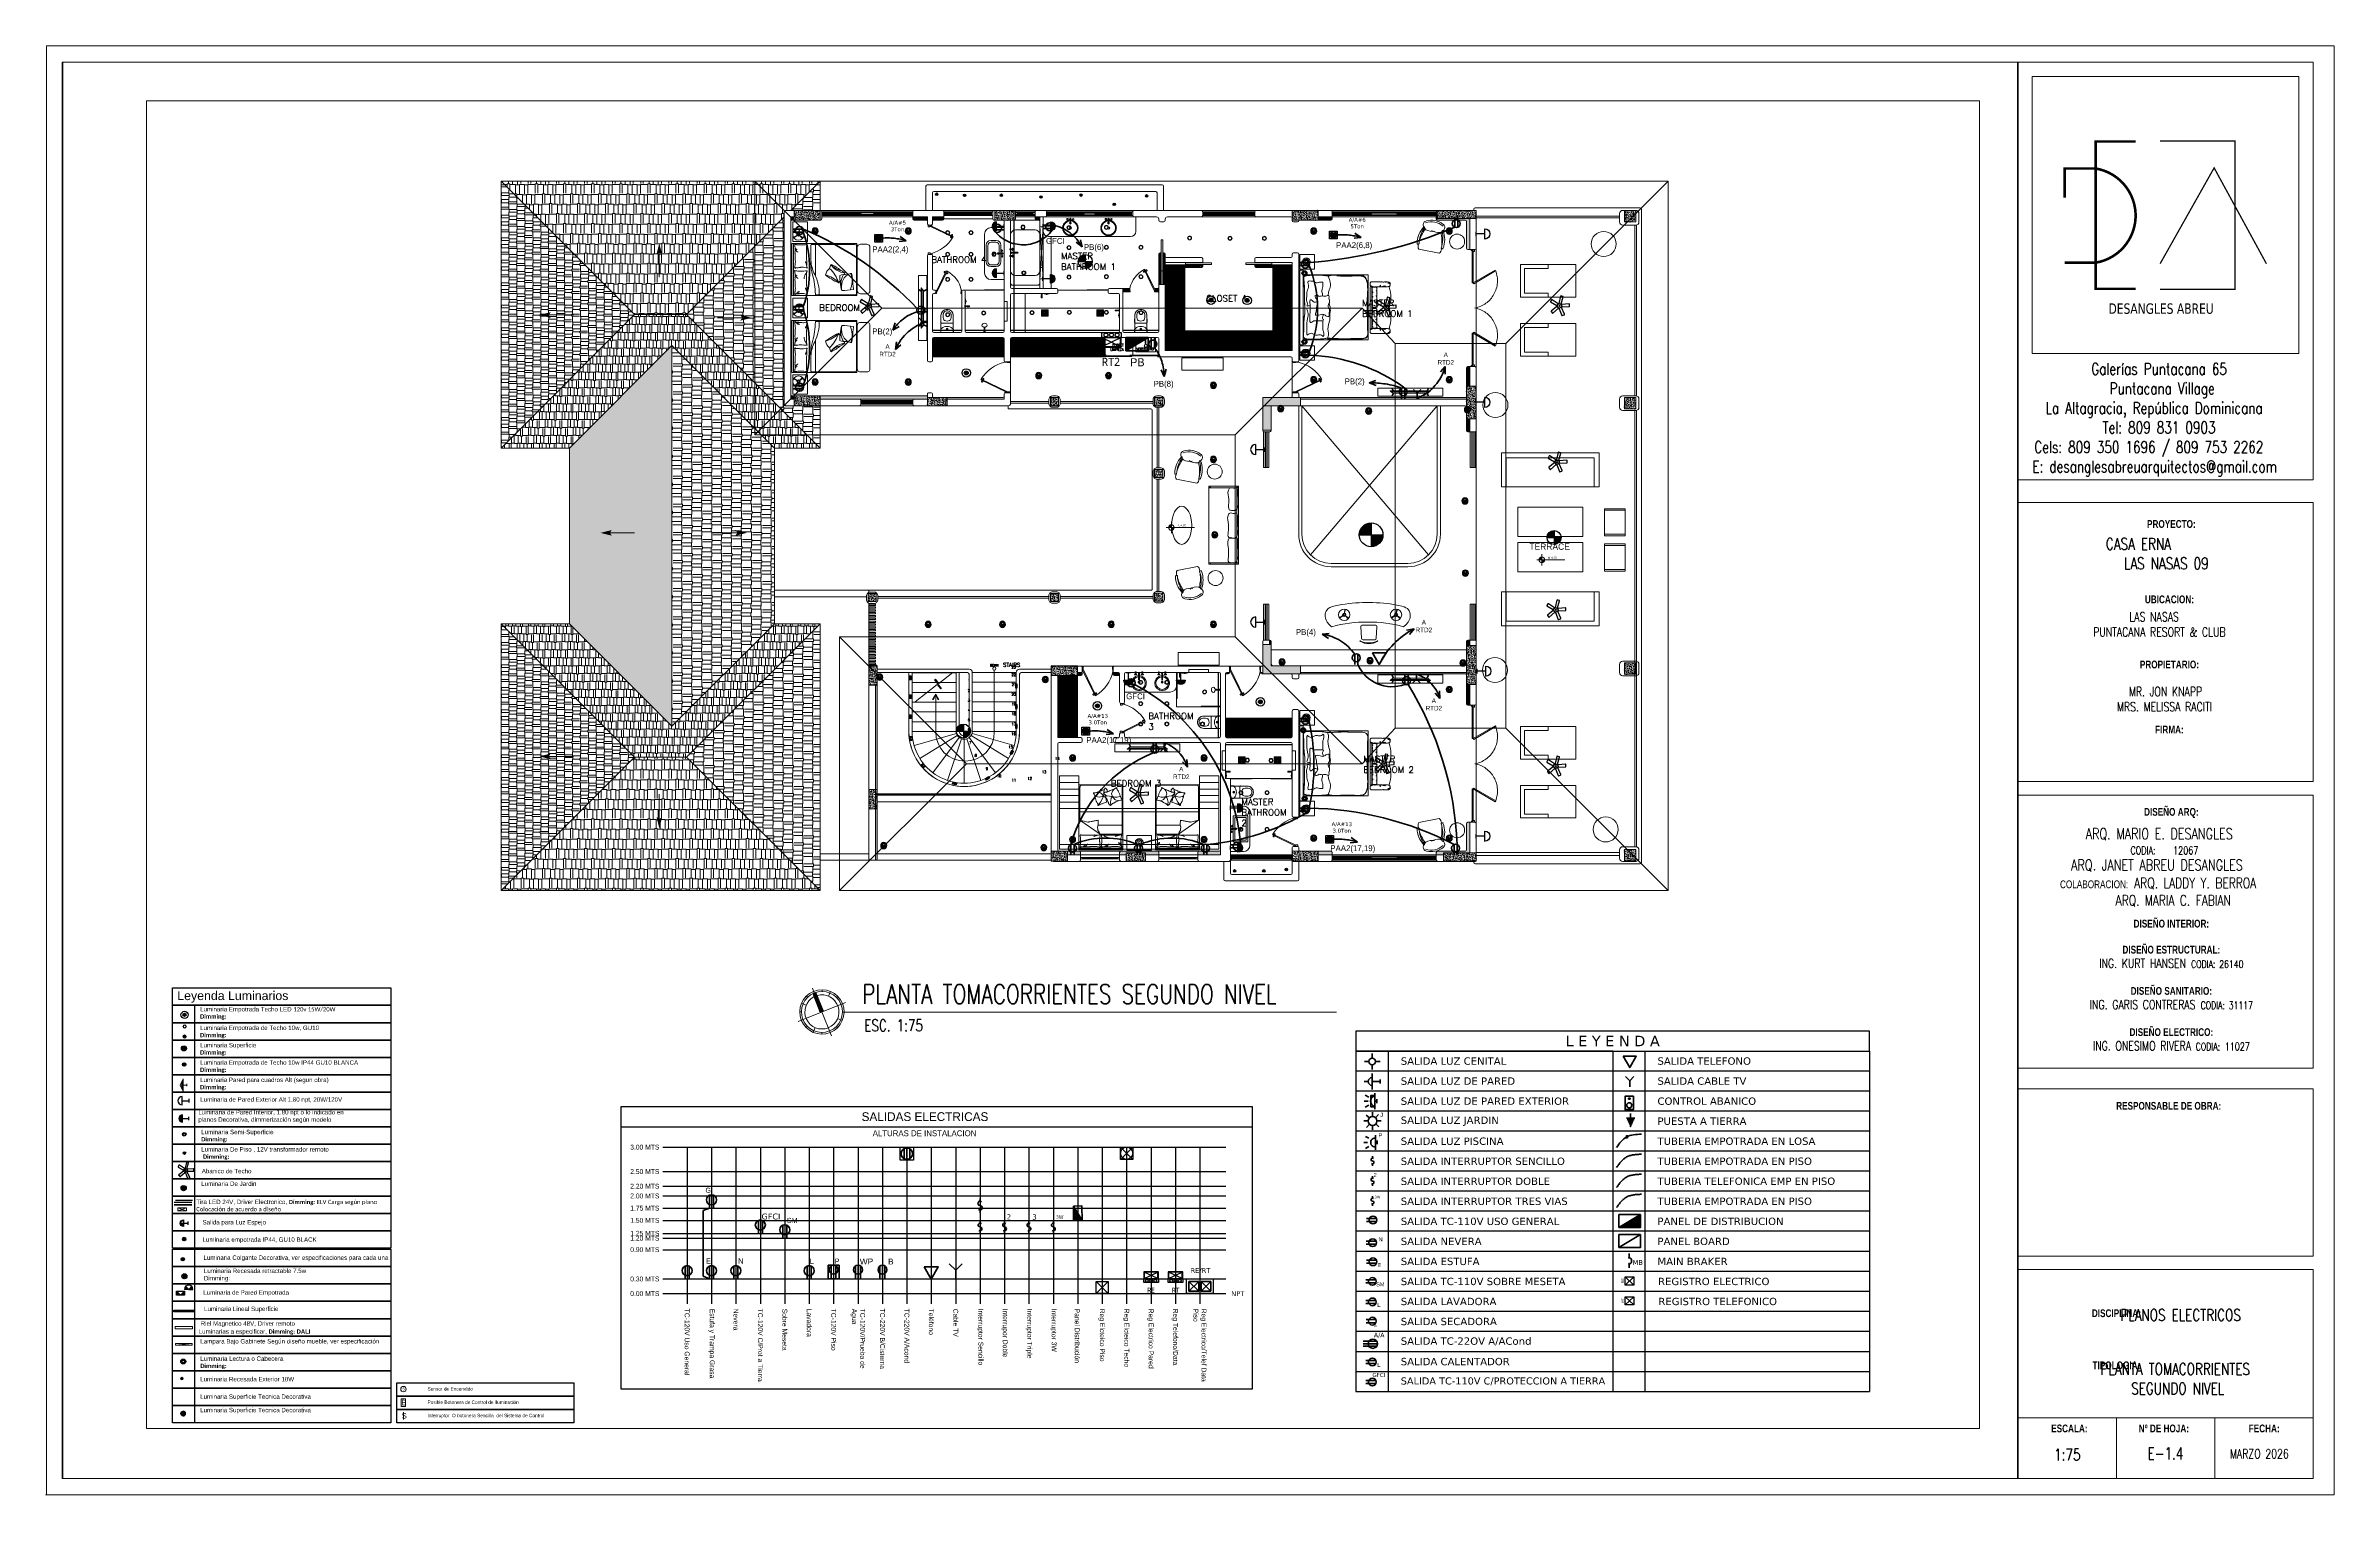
# Paper-space layout 'E-4' of a CAD drawing. Header units: metres. Extents: x 0.019 to 0.897, y 0.02 to 0.576.
# The model-space entities are those that its viewports show. They can reach past a viewport. Long polylines and large blocks are cut down to what shows.
import ezdxf
from ezdxf.enums import TextEntityAlignment as Align

# ---------------------------------------------------------------- set-up
doc = ezdxf.new("R2010")
doc.units = ezdxf.units.M
for name, pattern in [('0', [0]), ('B2-1$0$HIDDEN2', [0.1875, 0.125, -0.0625]), ('CENTER2', [28.575, 19.05, -3.175, 3.175, -3.175]), ('CONTINU', [0]), ('CONTINUA', [0]), ('Dash Style-2', [0.694425, 0.48607, -0.208355]), ('DASHED', [0.75, 0.5, -0.25]), ('DASHED2', [0.375, 0.25, -0.125]), ('HIDDEN', [0.375, 0.25, -0.125]), ('HIDDEN2', [0.1875, 0.125, -0.0625]), ('STYLE_03', [0.5, 0.416656, -0.083344]), ('STYLE_06', [1.041641, 0.625, -0.208282, 0.069427, -0.138931]), ('STYLE_08', [1.25, 0.625, -0.20828, 0.06943, -0.13893, 0.06943, -0.13893])]:
    doc.linetypes.add(name, pattern=pattern)
doc.layers.get('0').update_dxf_attribs({"linetype": '0', "lineweight": 20})
doc.layers.get('Defpoints').update_dxf_attribs({"color": 6})
for name, color, linetype, lineweight in [('01_Mobiliario', 19, 'Continuous', 0), ('A-ANNO-TEXT', 20, 'Continuous', 13), ('A-DETL-IDEN', 251, 'Continuous', 9), ('A-DOOR', 35, 'Continuous', 5), ('A-WALL', 250, 'Continuous', 20), ('A-WALL-PATT', 111, 'Continuous', 5), ('baranda vidrio', 143, 'Continuous', 0), ('baños', 251, 'Continuous', 0), ('closets', 253, 'Continuous', 0), ('Columnas', 7, 'Continuous', 18), ('cristales', 131, 'Continuous', 0), ('E Barras Electricas', 5, 'Continuous', 40), ('E Base Registro', 8, 'Continuous', 30), ('E Breaker', 150, 'Continuous', 40), ('E Leyenda', 7, 'Continuous', 13), ('E Paneles', 238, 'Continuous', 35), ('E Registro Elect y Telef', 174, 'Continuous', 25), ('E Registro Electrico', 36, 'Continuous', 30), ('E Registro Telef Sec', 160, 'Continuous', 35), ('E Registro Telefonico', 128, 'Continuous', 30), ('E Salida AAcond', 144, 'Continuous', 40), ('E Salida CABLE Antena', 150, 'CONTINUA', 40), ('E Salida Interruptores', 22, 'Continuous', 40), ('E Salida Luces', 22, 'Continuous', 40), ('E Salida TCorrientes', 24, 'CONTINUA', 40), ('E Salida Telefono', 128, 'Continuous', 40), ('E Tablas Electricas', 152, 'Continuous', 25), ('E Textos Electricos', 7, 'Continuous', 15), ('E Tuberia AAcond', 144, 'Dash Style-2', 40), ('E Tuberia Cable TV', 150, 'STYLE_08', 40), ('E Tuberia Emp Losa', 22, 'Continuous', 40), ('E Tuberia Emp Piso', 24, 'Dash Style-2', 40), ('E Tuberia Telefonica', 118, 'STYLE_06', 40), ('MAVA', 1, 'Continuous', 15), ('MAVA -LUMINARIAS', 1, 'Continuous', 18), ('MAVA int', 3, 'Continuous', 18), ('MAVA TEXTO', 1, 'Continuous', 30), ('MOBILIARIOS', 252, 'Continuous', 0), ('muros bajitos', 252, 'Continuous', 5), ('piscina', 131, 'Continuous', 0), ('piso', 253, 'Continuous', 0), ('PLF 01', 252, 'Continuous', 9), ('PROYECCION', 9, 'DASHED', 0), ('textos', 7, 'Continuous', 0)]:
    doc.layers.add(name, color=color, linetype=linetype, lineweight=lineweight)
for name, color, linetype in [('1', 1, 'Continuous'), ('HATCH', 8, 'Continuous'), ('M luces', 1, 'Continuous'), ('MAVA ELECTRICAS', 11, 'Continuous'), ('MAVA LUM', 1, 'Continuous'), ('MAVA Luminarias', 1, 'Continuous')]:
    doc.layers.add(name, color=color, linetype=linetype)
doc.layers.add('RELLENO SECCION', color=8, linetype='Continuous', lineweight=0, transparency=0.4)
doc.layers.add('Techos 1', color=7, linetype='HIDDEN2', lineweight=9, true_color=0x42391a)
doc.layers.add('Techos 2do', color=7, linetype='CONTINUA', lineweight=5, true_color=0x42391a)
doc.styles.add('Arch-Dim', font='romans.shx', dxfattribs={"width": 0.75})
doc.styles.add('Arial', font='arial.ttf', dxfattribs={"height": 375})
doc.styles.add('CENTURY GOTHIC', font='GOTHIC.TTF')
doc.styles.add('DIM_FONT', font='SIMPLEX.shx', dxfattribs={"width": 0.8})
doc.styles.add('DIMTEXT', font='dim.shx', dxfattribs={"width": 0.75})
doc.styles.add('Engineering_PLUS_Standard', font='romand.shx', dxfattribs={"width": 0.75})
doc.styles.add('ESC100-2mm', font='arial.ttf', dxfattribs={"height": 0.15})
doc.styles.add('GENERATED_STYLE_1', font='GOTHIC.TTF')
doc.styles.add('Roman', font='romans')
doc.styles.add('RSA', font='trebuc.ttf', dxfattribs={"width": 0.75})
doc.styles.get("Standard").update_dxf_attribs({"font": 'arial.ttf', "height": 0.1875})
pattern_1 = [(50, (114.33107, 55.238796), (0.058299094, -0.005100507), [0.006096, -0.067056]), (355, (114.33107, 55.238796), (-0.011277895, 0.06113819), [0.0048768, -0.053644987]), (100.451445, (114.33593, 55.23837), (0.0470212, 0.05603768), [0.005180803, -0.056988878]), (46.1842, (114.33107, 55.25505), (0.086745293, -0.013453545), [0.009144, -0.100584]), (96.63556, (114.3383, 55.25393), (0.075969323, 0.07917636), [0.00777121, -0.085483395]), (351.18415, (114.33107, 55.25505), (0.07596932, 0.07917636), [0.00731519, -0.080467114]), (21, (114.3392, 55.25099), (0.048516605, -0.032724863), [0.006096, -0.067056]), (326, (114.3392, 55.25099), (0.01977665, 0.05894015), [0.0048768, -0.0536448]), (71.451445, (114.34324, 55.24826), (0.068293254, 0.026215286), [0.005180803, -0.05698878]), (37.5, (114.331071, 55.238796), (0.000988353, 0.0270576124), [0, -0.05299456, 0, -0.0544576, 0, -0.053848]), (7.5, (114.33107, 55.238796), (0.021382292, 0.032057784), [0, -0.03104896, 0, -0.05177536, 0, -0.0205232]), (327.5, (114.312946, 55.238796), (0.0433889905, -0.001833198), [0, -0.02032, 0, -0.0633984, 0, -0.0841248]), (317.5, (114.304818, 55.238796), (0.047401338, 0.008136477), [0, -0.026416, 0, -0.04210304, 0, -0.0597408])]
pattern_2 = [(0, (1.32934, 235.69313), (0.51816, 0.24384), [0.12192, -0.1016, 0.14224, -0.06096, 0.18288, -0.08128]), (0, (1.45126, 235.7033), (0.51816, 0.24384), [0.1016, -0.38608, 0.08128, -0.12192]), (0, (1.6951, 235.6779), (0.51816, 0.24384), [0.06096, -0.62992]), (90, (1.32934, 235.69313), (-0.17272, 0.24384), [0.23368, -0.74168]), (90, (1.45126, 235.69313), (-0.17272, 0.24384), [0.2286, -0.74676]), (90, (1.55286, 235.69313), (-0.17272, 0.24384), [0.21336, -0.762]), (90, (1.6951, 235.67789), (-0.17272, 0.24384), [0.23368, -0.74168]), (90, (1.75606, 235.67789), (-0.17272, 0.24384), [0.23368, -0.74168]), (90, (1.93894, 235.69313), (-0.17272, 0.24384), [0.22352, -0.75184])]
pattern_3 = [(180, (0.00952, 45.04422), (-0.6477, -0.3048), [0.1524, -0.127, 0.1778, -0.0762, 0.2286, -0.1016]), (180, (-0.14288, 45.03152), (-0.6477, -0.3048), [0.127, -0.4826, 0.1016, -0.1524]), (180, (-0.44768, 45.06327), (-0.6477, -0.3048), [0.0762, -0.7874]), (270, (0.00952, 45.04422), (0.2159, -0.3048), [0.2921, -0.9271]), (270, (-0.14288, 45.04422), (0.2159, -0.3048), [0.28575, -0.93345]), (270, (-0.26988, 45.04422), (0.2159, -0.3048), [0.2667, -0.9525]), (270, (-0.44768, 45.06327), (0.2159, -0.3048), [0.2921, -0.9271]), (270, (-0.52388, 45.06327), (0.2159, -0.3048), [0.2921, -0.9271]), (270, (-0.75248, 45.04422), (0.2159, -0.3048), [0.2794, -0.9398])]
pattern_4 = [(89.9973, (208.9486, 54.50617), (-0.304769, 0.6477146), [0.1524, -0.127, 0.1778, -0.0762, 0.2286, -0.1016]), (89.9973, (208.93592, 54.65857), (-0.304769, 0.6477146), [0.127, -0.4826, 0.1016, -0.1524]), (89.9973, (208.96768, 54.96336), (-0.304769, 0.6477146), [0.0762, -0.7874]), (179.9973, (208.9486, 54.50617), (-0.3048103, -0.2158854), [0.2921, -0.9271]), (179.9973, (208.94862, 54.65857), (-0.3048103, -0.2158854), [0.28575, -0.93345]), (179.9973, (208.94862, 54.78557), (-0.3048103, -0.2158854), [0.2667, -0.9525]), (179.9973, (208.96768, 54.96336), (-0.3048103, -0.2158854), [0.2921, -0.9271]), (179.9973, (208.96768, 55.03956), (-0.3048103, -0.2158854), [0.2921, -0.9271]), (179.9973, (208.94865, 55.26817), (-0.3048103, -0.2158854), [0.2794, -0.9398])]
pattern_5 = [(270, (201.86138, 54.20617), (0.24384, -0.51816), [0.12192, -0.1016, 0.14224, -0.06096, 0.18288, -0.08128]), (270, (201.87154, 54.08425), (0.24384, -0.51816), [0.1016, -0.38608, 0.08128, -0.12192]), (270, (201.84614, 53.8404), (0.24384, -0.51816), [0.06096, -0.62992]), (0, (201.86138, 54.20617), (0.24384, 0.17272), [0.23368, -0.74168]), (0, (201.86138, 54.08425), (0.24384, 0.17272), [0.2286, -0.74676]), (0, (201.86138, 53.98265), (0.24384, 0.17272), [0.21336, -0.762]), (0, (201.84614, 53.8404), (0.24384, 0.17272), [0.23368, -0.74168]), (0, (201.84614, 53.77945), (0.24384, 0.17272), [0.23368, -0.74168]), (0, (201.86138, 53.59657), (0.24384, 0.17272), [0.22352, -0.75184])]
pattern_6 = [(0, (0, 0), (0, 6.985), [5.08, -1.905]), (90, (0, 0), (-6.985, 4e-16), [5.08, -1.905])]

# ---------------------------------------------------------------- blocks, each defined once
blk = doc.blocks.new('XREF-TJ-Tecne2-24X36')
at = {"lineweight": 13}
for p, q in [((0.88335, 0.05683), (0.77012, 0.05683)), ((0.80786, 0.03354), (0.80786, 0.05683)), ((0.84561, 0.03354), (0.84561, 0.05683)), ((0.01287, 0.02707), (0.01287, 0.02719)), ((0.01287, 0.02719), (0.01313, 0.02719))]:
    blk.add_line(p, q, dxfattribs=at)
for points in [[(0.89143, 0.58374), (0.01313, 0.58374), (0.01313, 0.02719), (0.89143, 0.02719)], [(0.77012, 0.57739), (0.88338, 0.57739), (0.88338, 0.41697), (0.77012, 0.41697)], [(0.77543, 0.57191), (0.8779, 0.57191), (0.8779, 0.46558), (0.77543, 0.46558)], [(0.88338, 0.40839), (0.77012, 0.40839), (0.77012, 0.30112), (0.88338, 0.30112)], [(0.77012, 0.29594), (0.88335, 0.29594), (0.88335, 0.19103), (0.77012, 0.19103)], [(0.77012, 0.1831), (0.88335, 0.1831), (0.88335, 0.11893), (0.77012, 0.11893)]]:
    blk.add_lwpolyline(points, close=True)
for points, const_width in [([(0.81521, 0.54696), (0.79987, 0.54696), (0.79987, 0.49039), (0.81521, 0.49039)], 0.001), ([(0.82455, 0.54714), (0.85338, 0.54714), (0.85338, 0.49021), (0.82455, 0.49021)], 0.0005), ([(0.78797, 0.50043), (0.79987, 0.50043), (0.79987, 0.53659), (0.78797, 0.53659), (0.78797, 0.52543)], 0.001), ([(0.8246, 0.50004), (0.84532, 0.53684), (0.86539, 0.50003)], 0.0005)]:
    blk.add_lwpolyline(points, dxfattribs=dict(const_width=const_width))
at = {"const_width": 0.001}
blk.add_lwpolyline([(0.79987, 0.53659, -0.846806), (0.79987, 0.50043, -1.311035)], format="xyb", dxfattribs=at)
blk.add_lwpolyline([(0.85644, 0.11374), (0.88335, 0.11374), (0.88335, 0.03354), (0.77012, 0.03354), (0.77012, 0.11374), (0.88335, 0.11374)])
at = {"layer": 'Defpoints', "color": 255, "lineweight": 13}
blk.add_lwpolyline([(0.01948, 0.57739), (0.77012, 0.57739), (0.77012, 0.03354), (0.01948, 0.03354)], close=True, dxfattribs=at)
at = {"style": 'Arch-Dim'}
for s, insert, char_height, width, attachment_point in [('\\pi0.00746;{\\H1.25x; \\fVerdana|b0|i0|c0|p34;\\H1.3072x;DESANGLES ABREU}', (0.79573, 0.48479), 0.0024479, 0.057903, 1), ('\\pi0.02646;{\\H1.25x; \\H1.4706x;Galerías Puntacana 65  \\P\\pi0.03508;Puntacana Village\\P\\pi0.01049;La Altagracia, República Dominicana  \\P\\pi0.03234;Tel: 809 831 0903\\P\\pi0.00615;Cels: 809 350 1696 / 809 753 2262\\P\\pi0.00543;E: desanglesabreuarquitectos@gmail.com}', (0.77012, 0.46188), 0.0024479, 0.1146695, 1), ('{\\fArial|b1|i0|c0|p34;PROYECTO:}', (0.8289, 0.40006), 0.003, 0.0660399, 5), ('{\\H1.25x;              \\H1.47065x;CASA ERNA\\P\\pi0.02897;LAS NASAS 09}', (0.78171, 0.39469), 0.0024479, 0.0944146, 1), ('{\\fArial|b1|i0|c0|p34;UBICACION:\\P\\P\\P\\P\\PPROPIETARIO:\\P\\P\\P\\P\\PFIRMA:}', (0.82816, 0.34612), 0.003, 0.0660399, 5), ('      {\\H0.77778x;LAS NASAS\\PPUNTACANA RESORT & CLUB}', (0.79889, 0.36617), 0.0045, 0.0944146, 1), ('\\pi0.04053,l0.02211,t0.07313;MR. JON KNAPP  \\P\\pi0.0359,t0.06851;MRS. MELISSA RACITI', (0.74997, 0.33747), 0.0035, 0.1452831, 1), ('{\\fArial|b1|i0|c0|p34;DISEÑO ARQ:}', (0.8289, 0.28909), 0.003, 0.0660399, 5), ('\\pi0.01381;{\\H1.25x; \\H1.3726x;ARQ. MARIO E. DESANGLES\\P\\pi0.03254;\\H0.71428x;CODIA:^I12067\\H1.49996x;\\P\\pi0.00978;\\H0.93336x;ARQ. JANET ABREU DESANGLES\\P\\pi0.0055;\\fArial|b0|i0|c0|p34;\\H0.71429x;COLABORACION:\\Fromans|c0;\\H1.5x; \\H0.88892x;ARQ. LADDY Y. BERROA\\P\\pi0.00835;         ARQ. MARIA C. FABIAN\\P\\pi0.03221;          }', (0.78065, 0.2832), 0.00244791, 0.0944146, 1), ('{\\fArial|b1|i0|c0|p34;\\PDISEÑO INTERIOR:   \\Fromans|c0;\\H1.83825x;\\P\\fArial|b1|i0|c0|p34;\\H0.544x;\\PDISEÑO ESTRUCTURAL:\\P\\Fromans|c0;\\H1.16666x;ING. KURT HANSEN\\H1.10305x; \\H0.75x;CODIA: 26140\\fArial|b1|i0|c0|p34;\\H1.0361x;\\P\\PDISEÑO SANITARIO:\\P\\Fromans|c0;\\H1.16665x;ING.^IGARIS CONTRERAS\\H1.10305x; \\H0.75x;CODIA: 31117\\P\\fArial|b1|i0|c0|p34;\\H1.0361x;\\PDISEÑO ELECTRICO:\\P\\Fromans|c0;\\H1.16665x;ING. ONESIMO RIVERA \\H0.82857x;CODIA:\\H1.20689x; \\H0.85714x;11027}', (0.8289, 0.22551), 0.003, 0.0868059, 5), ('{\\fArial|b1|i0|c0|p34;RESPONSABLE DE OBRA:}', (0.82789, 0.1766), 0.003, 0.0660399, 5), ('{\\fArial|b1|i0|c0|p34;DISCIPLINA:\\P\\P\\P\\PTIPOLOGIA:}', (0.80781, 0.08695), 0.003, 0.0660399, 5), ('\\pi0.02019;{\\H1.25x; \\H1.4706x;PLANOS ELECTRICOS}', (0.78755, 0.09855), 0.0024479, 0.0944146, 1), ('{\\fArial|b1|i0|c0|p34;ESCALA:}', (0.78976, 0.0527), 0.003, 0.0660399, 5), ('{\\fArial|b1|i0|c0|p34;Nº DE HOJA:}', (0.82603, 0.0527), 0.003, 0.0660399, 5), ('{\\fArial|b1|i0|c0|p34;FECHA:}', (0.86455, 0.0527), 0.003, 0.0660399, 5), ('{\\H1.45833x; MARZO 2026}', (0.84957, 0.04474), 0.0024, 0.0944146, 1)]:
    blk.add_mtext(s, dxfattribs=dict(at, insert=insert, char_height=char_height, width=width, attachment_point=attachment_point))
blk = doc.blocks.new('Caroma_ToiletSuites')
at = {"layer": 'baños'}
for p, q in [((-33, 705), (-64, 697)), ((0, 708), (-33, 705)), ((33, 705), (0, 708)), ((64, 697), (33, 705)), ((-193, 93), (-195, 88)), ((-195, 88), (-195, 84)), ((-195, 84), (-195, 0)), ((-195, 0), (195, 0)), ((-191, 97), (-193, 93)), ((-189, 101), (-191, 97)), ((-188, 520), (-190, 308)), ((-190, 308), (-190, 305)), ((-190, 305), (-189, 301)), ((-189, 301), (-188, 298)), ((-167, 126), (-189, 101)), ((-185, 553), (-188, 520)), ((-188, 0), (-188, 520)), ((-188, 298), (-186, 295)), ((188, 0), (-188, 0)), ((-186, 295), (-183, 293)), ((-177, 584), (-185, 553)), ((-183, 293), (-181, 291)), ((-181, 291), (-177, 289)), ((-163, 614), (-177, 584)), ((-177, 289), (-174, 288)), ((-174, 288), (-170, 288)), ((-170, 288), (170, 288)), ((-130, 152), (-167, 126)), ((-144, 641), (-163, 614)), ((-121, 664), (-144, 641)), ((-89, 171), (-130, 152)), ((-94, 683), (-121, 664)), ((-64, 697), (-94, 683)), ((-45, 183), (-89, 171)), ((0, 187), (-45, 183)), ((45, 183), (0, 187)), ((0, 85), (0, 125)), ((89, 171), (45, 183)), ((94, 683), (64, 697)), ((130, 152), (89, 171)), ((121, 664), (94, 683)), ((144, 641), (121, 664)), ((167, 126), (130, 152)), ((163, 614), (144, 641)), ((177, 584), (163, 614)), ((189, 101), (167, 126)), ((170, 288), (174, 288)), ((174, 288), (177, 289)), ((185, 553), (177, 584)), ((177, 289), (181, 291)), ((181, 291), (183, 293)), ((183, 293), (186, 295)), ((188, 520), (185, 553)), ((186, 295), (188, 298)), ((188, 520), (188, 0)), ((190, 308), (188, 520)), ((188, 298), (189, 301)), ((189, 301), (190, 305)), ((191, 97), (189, 101)), ((190, 305), (190, 308)), ((193, 93), (191, 97)), ((195, 88), (193, 93)), ((195, 84), (195, 88)), ((195, 0), (195, 84))]:
    blk.add_line(p, q, dxfattribs=at)
for centre, radius, start, end in [((0, 520), 188, 0, 180), ((183, 497), 308, 162.77131, 195.21432), ((-36, 442), 82.4, 198.76304, 239.35819), ((-19, 556), 97.6, 134.33725, 160.9897), ((-3, 547), 115, 88.65652, 137.04039), ((3, 530), 178, 242.91598, 269.06591), ((0, 105), 27.5, 0, 180), ((0, 105), 27.5, 180, 0), ((0, 105), 21, 0, 180), ((0, 105), 21, 180, 0), ((0, 105), 20, 0, 180), ((0, 105), 20, 180, 0), ((3, 547), 115, 42.9609, 91.34146), ((-3, 530), 178, 270.93391, 297.08355), ((36, 442), 82.4, 300.64117, 341.23514), ((19, 556), 97.6, 19.00998, 45.66427), ((-183, 497), 308, 344.7852, 17.22859)]:
    blk.add_arc(centre, radius, start, end, dxfattribs=at)
blk = doc.blocks.new('P90')
at = {"layer": 'A-DOOR'}
for p, q in [((-0.048, -0.858), (0.636, -0.526)), ((-0.037, -0.88), (0.647, -0.549)), ((0.584, -0.552), (0.58, -0.543)), ((0.599, -0.544), (0.595, -0.535)), ((0.595, -0.574), (0.6, -0.583)), ((0.61, -0.567), (0.614, -0.576)), ((0.647, -0.549), (0.636, -0.526)), ((-0.037, -0.88), (-0.048, -0.858))]:
    blk.add_line(p, q, dxfattribs=at)
for points in [[(-0.06, -0.02), (-0.06, -0.05), (-0.12, -0.05), (-0.12, 0), (0, 0), (0, -0.02)], [(-0.067, -0.88), (-0.067, -0.85), (-0.127, -0.85), (-0.127, -0.9), (-0.007, -0.9), (-0.007, -0.88)]]:
    blk.add_lwpolyline(points, close=True, dxfattribs=at)
blk.add_arc((-0.326, -1.105), 1.123, 31.0139, 75.07969, dxfattribs=at)
for points in [[(0.581, -0.51), (0.586, -0.51), (0.593, -0.514), (0.598, -0.522), (0.598, -0.531), (0.593, -0.538), (0.586, -0.543), (0.577, -0.543), (0.569, -0.538), (0.565, -0.531), (0.565, -0.522), (0.569, -0.514), (0.577, -0.51), (0.581, -0.51)], [(0.613, -0.576), (0.618, -0.576), (0.625, -0.58), (0.63, -0.588), (0.63, -0.597), (0.625, -0.604), (0.618, -0.609), (0.609, -0.609), (0.601, -0.604), (0.597, -0.597), (0.597, -0.588), (0.601, -0.58), (0.609, -0.576), (0.613, -0.576)]]:
    blk.add_open_spline(points, degree=2, dxfattribs=at)
blk = doc.blocks.new('puerta 1.00')
at = {"layer": 'A-DOOR'}
for p, q in [((-0.15, -0.012), (-0.937, -0.395)), ((-0.937, -0.395), (-0.925, -0.42)), ((-0.138, -0.038), (-0.925, -0.42)), ((-0.895, -0.374), (-0.9, -0.364)), ((-0.878, -0.366), (-0.883, -0.356)), ((-0.882, -0.4), (-0.877, -0.41)), ((-0.865, -0.392), (-0.86, -0.402)), ((-0.138, -0.038), (-0.15, -0.012))]:
    blk.add_line(p, q, dxfattribs=at)
for points in [[(-0.05, 0), (-0.05, -0.025), (-0.125, -0.025), (-0.125, -0.012), (-0.2, -0.012), (-0.2, 0), (-0.05, 0)], [(-0.05, -0.95), (-0.05, -0.925), (-0.125, -0.925), (-0.125, -0.937), (-0.2, -0.937), (-0.2, -0.95), (-0.05, -0.95)]]:
    blk.add_lwpolyline(points, dxfattribs=at)
blk.add_arc((0.037, 0.16), 1.123, 211.13358, 257.83427, dxfattribs=at)
for points in [[(-0.898, -0.364), (-0.903, -0.364), (-0.912, -0.359), (-0.917, -0.35), (-0.917, -0.34), (-0.912, -0.332), (-0.903, -0.327), (-0.893, -0.327), (-0.884, -0.332), (-0.879, -0.34), (-0.879, -0.35), (-0.884, -0.359), (-0.893, -0.364), (-0.898, -0.364)], [(-0.862, -0.439), (-0.867, -0.439), (-0.875, -0.434), (-0.88, -0.426), (-0.88, -0.416), (-0.875, -0.407), (-0.867, -0.402), (-0.857, -0.402), (-0.848, -0.407), (-0.843, -0.416), (-0.843, -0.426), (-0.848, -0.434), (-0.857, -0.439), (-0.862, -0.439)]]:
    blk.add_open_spline(points, degree=2, dxfattribs=at)
blk = doc.blocks.new('A$C2f9b60d5')
at = {"layer": 'A-DOOR'}
for p, q in [((0, 0.101), (0.06, 0.101)), ((0, 0.101), (0, 0.001)), ((0.035, 0.001), (0, 0.001)), ((0.035, 0.061), (0.035, 0.001)), ((0.06, 0.061), (0.035, 0.061)), ((0.06, 0.061), (0.06, 0.101)), ((3.6, 0.1), (3.54, 0.1)), ((3.54, 0.06), (3.54, 0.1)), ((3.54, 0.06), (3.565, 0.06)), ((3.565, 0.06), (3.565, 0)), ((3.565, 0), (3.6, 0)), ((3.6, 0.1), (3.6, 0))]:
    blk.add_line(p, q, dxfattribs=at)
for points in [[(0.631, 0.734), (1.025, 0.06), (1.051, 0.076), (0.658, 0.749)], [(2.966, 0.734), (2.572, 0.06), (2.546, 0.075), (2.94, 0.749)], [(0.045, 0.061), (1.025, 0.06), (1.025, 0.03), (0.045, 0.03)], [(3.552, 0.06), (2.572, 0.06), (2.572, 0.03), (3.552, 0.03)]]:
    blk.add_lwpolyline(points, close=True, dxfattribs=at)
at = {"layer": 'A-DOOR', "linetype": 'HIDDEN2'}
for centre, start, end in [((0.96, -0.049), 10.76134, 110.74881), ((2.637, -0.049), 69.23247, 169.21994)]:
    blk.add_arc(centre, 0.854, start, end, dxfattribs=at)
blk = doc.blocks.new('A$C8d867532')
at = {"layer": 'baños', "linetype": 'Continuous'}
blk.add_line((0.039, 0.406, 0), (0.122, 0.406, 0), dxfattribs=at)
at = {"layer": 'baños'}
for points in [[(0.074, 0.8), (0.524, 0.8), (0.524, 0), (0.074, 0)], [(0.124, 0.75), (0.474, 0.75), (0.474, 0.05), (0.124, 0.05)]]:
    blk.add_lwpolyline(points, close=True, dxfattribs=at)
at = {"layer": 'baños', "linetype": 'Continuous', "elevation": 0}
for points in [[(0.011, 0.405), (0, 0.405), (0, 0.404), (0, 0.396)], [(0, 0.396), (0, 0.395), (0.011, 0.395)], [(0.122, 0.406), (0.122, 0.394)]]:
    blk.add_lwpolyline(points, dxfattribs=at)
at = {"layer": 'baños', "linetype": 'Continuous'}
blk.add_lwpolyline([(0.067, 0.394, -9.082434), (0.067, 0.406)], format="xyb", dxfattribs=at)
at = {"layer": 'baños', "linetype": 'Continuous', "elevation": 0}
for points in [[(0.033, 0.4, -0.385153), (0.039, 0.406), (0.039, 0.406)], [(0.033, 0.4, 0.385153), (0.039, 0.394), (0.039, 0.394)], [(0.066, 0.41), (0.18, 0.41, -0.363105), (0.189, 0.4, -0.363105), (0.18, 0.39), (0.066, 0.39)]]:
    blk.add_lwpolyline(points, format="xyb", dxfattribs=at)
at = {"layer": 'baños', "linetype": 'Continuous', "extrusion": (1.31781e-06, -1, -8.43443e-26), "elevation": -0.394}
blk.add_lwpolyline([(0.122, 0), (0.039, 0)], close=True, dxfattribs=at)
at = {"layer": 'baños', "linetype": 'Continuous'}
for centre, radius in [((0.038, 0.315), 0.0237), ((0.042, 0.486), 0.0237), ((0.299, 0.4), 0.0317), ((0.299, 0.4), 0.0159)]:
    blk.add_circle(centre, radius, dxfattribs=at)
at = {"layer": 'baños', "linetype": 'Continuous', "extrusion": (3.61622e-27, 8.43443e-26, -1)}
for centre, major_axis, ratio in [((0.156, 0.424), (0.00005, -0.0075), 0.581577), ((0.156, 0.4), (0, -0.0085), 0.599546), ((0.156, 0.376), (0.00005, -0.0075), 0.581577)]:
    blk.add_ellipse(centre, major_axis=major_axis, ratio=ratio, dxfattribs=at)
at = {"layer": 'baños', "linetype": 'Continuous', "flags": 8}
for tag in ['MATERIAL', 'PRODUCT', 'TRADENAME', 'MODELNUMBER']:
    blk.add_attdef(tag, (0.189, 0.4, 0), '', height=0.0000254, rotation=270.00008, dxfattribs=at)
at = {"layer": 'baños', "linetype": 'Continuous'}
for tag in ['MATERIAL', 'PRODUCT', 'TRADENAME', 'MODELNUMBER']:
    blk.add_attdef(tag, (0.299, 0.4), '', height=0.0000254, rotation=90.00008, dxfattribs=at)
blk = doc.blocks.new('A$C3bae67db')
at = {"layer": 'baños'}
for p, q in [((0.056, 0.142), (0.056, 0.058)), ((0.058, 0.144), (0.142, 0.144)), ((0.058, 0.14), (0.058, 0.06)), ((0.058, 0.056), (0.142, 0.056)), ((0.06, 0.142), (0.14, 0.142)), ((0.06, 0.058), (0.14, 0.058)), ((0.142, 0.14), (0.142, 0.06)), ((0.144, 0.142), (0.144, 0.058))]:
    blk.add_line(p, q, dxfattribs=at)
for points in [[(0.2, 0.2), (0, 0.2), (0, 0), (0.2, 0)], [(0.182, 0.182), (0.018, 0.182), (0.018, 0.018), (0.182, 0.018)]]:
    blk.add_lwpolyline(points, close=True, dxfattribs=at)
for centre, radius in [((0.027, 0.141), 0.00173), ((0.027, 0.059), 0.00173), ((0.036, 0.173), 0.00173), ((0.036, 0.141), 0.00173), ((0.036, 0.108), 0.00173), ((0.036, 0.092), 0.00173), ((0.036, 0.059), 0.00173), ((0.036, 0.027), 0.00173), ((0.045, 0.173), 0.00173), ((0.045, 0.141), 0.00173), ((0.045, 0.108), 0.00173), ((0.045, 0.092), 0.00173), ((0.045, 0.059), 0.00173), ((0.045, 0.027), 0.00173), ((0.054, 0.173), 0.00173), ((0.054, 0.027), 0.00173), ((0.054, 0.152), 0.000343), ((0.054, 0.048), 0.000343), ((0.064, 0.173), 0.00173), ((0.064, 0.027), 0.00173), ((0.064, 0.152), 0.000343), ((0.064, 0.048), 0.000343), ((0.068, 0.1), 0.00173), ((0.073, 0.173), 0.00173), ((0.073, 0.027), 0.00173), ((0.077, 0.132), 0.00173), ((0.077, 0.1), 0.00173), ((0.077, 0.068), 0.00173), ((0.082, 0.173), 0.00173), ((0.082, 0.027), 0.00173), ((0.086, 0.132), 0.00173), ((0.086, 0.1), 0.00173), ((0.086, 0.068), 0.00173), ((0.095, 0.132), 0.00173), ((0.095, 0.068), 0.00173), ((0.095, 0.111), 0.000343), ((0.095, 0.089), 0.000343), ((0.105, 0.132), 0.00173), ((0.105, 0.068), 0.00173), ((0.105, 0.111), 0.000343), ((0.105, 0.089), 0.000343), ((0.114, 0.132), 0.00173), ((0.114, 0.1), 0.00173), ((0.114, 0.068), 0.00173), ((0.118, 0.173), 0.00173), ((0.118, 0.027), 0.00173), ((0.123, 0.132), 0.00173), ((0.123, 0.1), 0.00173), ((0.123, 0.068), 0.00173), ((0.127, 0.173), 0.00173), ((0.127, 0.027), 0.00173), ((0.132, 0.1), 0.00173), ((0.136, 0.173), 0.00173), ((0.136, 0.027), 0.00173), ((0.136, 0.152), 0.000343), ((0.136, 0.048), 0.000343), ((0.146, 0.173), 0.00173), ((0.146, 0.027), 0.00173), ((0.146, 0.152), 0.000343), ((0.146, 0.048), 0.000343), ((0.155, 0.173), 0.00173), ((0.155, 0.141), 0.00173), ((0.155, 0.108), 0.00173), ((0.155, 0.092), 0.00173), ((0.155, 0.059), 0.00173), ((0.155, 0.027), 0.00173), ((0.164, 0.173), 0.00173), ((0.164, 0.141), 0.00173), ((0.164, 0.108), 0.00173), ((0.164, 0.092), 0.00173), ((0.164, 0.059), 0.00173), ((0.164, 0.027), 0.00173), ((0.173, 0.141), 0.00173), ((0.173, 0.059), 0.00173)]:
    blk.add_circle(centre, radius, dxfattribs=at)
for centre, radius, start, end in [((0.027, 0.173), 0.0012, 19.98355, 180.09292), ((0.027, 0.173), 0.00151, 39.79128, 147.8576), ((0.027, 0.173), 0.00152, 148.36666, 279.45185), ((0.027, 0.173), 0.0012, 179.99413, 199.64854), ((0.027, 0.173), 0.0012, 199.91561, 0.09317), ((0.026, 0.162), 0.00119, 19.32998, 180.35895), ((0.027, 0.162), 0.00152, 0.57264, 179.42507), ((0.026, 0.162), 0.00121, 179.99725, 199.4671), ((0.026, 0.162), 0.00119, 199.32999, 0.36172), ((0.027, 0.162), 0.00152, 180.55614, 359.44157), ((0.026, 0.152), 0.00119, 19.32207, 180.3634), ((0.027, 0.152), 0.00152, 0.58378, 179.41523), ((0.026, 0.152), 0.00121, 179.99727, 199.46363), ((0.026, 0.152), 0.00119, 199.32207, 0.3634), ((0.027, 0.152), 0.00152, 180.57375, 359.42525), ((0.026, 0.141), 0.00119, 359.51433, 160.68116), ((0.027, 0.141), 0.00152, 0.48151, 179.51849), ((0.026, 0.141), 0.00124, 160.64827, 179.79148), ((0.026, 0.141), 0.00119, 179.7832, 340.6624), ((0.027, 0.141), 0.00152, 180.67588, 359.32412), ((0.027, 0.13), 0.00152, 0.57475, 179.42625), ((0.026, 0.13), 0.00119, 359.6366, 160.67793), ((0.026, 0.13), 0.00121, 160.53637, 180.00273), ((0.026, 0.13), 0.00119, 179.6366, 340.67793), ((0.027, 0.13), 0.00152, 180.58477, 359.41622), ((0.027, 0.119), 0.00152, 0.55843, 179.44386), ((0.026, 0.119), 0.00121, 160.5329, 180.00275), ((0.026, 0.119), 0.00119, 359.63828, 160.67001), ((0.026, 0.119), 0.00119, 179.64105, 340.67002), ((0.027, 0.119), 0.00152, 180.57493, 359.42736), ((0.027, 0.108), 0.00152, 80.54815, 211.63334), ((0.027, 0.108), 0.0012, 160.35146, 180.00587), ((0.027, 0.108), 0.0012, 359.90683, 160.08439), ((0.027, 0.108), 0.0012, 179.90708, 340.01645), ((0.027, 0.108), 0.00151, 212.1424, 320.20872), ((0.027, 0.1), 0.00152, 80.54815, 211.63334), ((0.027, 0.1), 0.0012, 359.90683, 160.08439), ((0.027, 0.1), 0.0012, 160.35146, 180.00587), ((0.027, 0.1), 0.0012, 179.90708, 340.01645), ((0.027, 0.1), 0.00151, 212.1424, 320.20872), ((0.027, 0.092), 0.0012, 19.98355, 180.09292), ((0.027, 0.092), 0.00151, 39.79128, 147.8576), ((0.027, 0.092), 0.0012, 179.99413, 199.64854), ((0.027, 0.092), 0.0012, 199.91561, 0.09317), ((0.027, 0.092), 0.00152, 148.36666, 279.45185), ((0.026, 0.081), 0.00119, 19.32998, 180.35895), ((0.027, 0.081), 0.00152, 0.57264, 179.42507), ((0.026, 0.081), 0.00121, 179.99725, 199.4671), ((0.026, 0.081), 0.00119, 199.32999, 0.36172), ((0.027, 0.081), 0.00152, 180.55614, 359.44157), ((0.026, 0.07), 0.00119, 19.32207, 180.3634), ((0.027, 0.07), 0.00152, 0.58378, 179.41523), ((0.026, 0.07), 0.00121, 179.99727, 199.46363), ((0.026, 0.07), 0.00119, 199.32207, 0.3634), ((0.027, 0.07), 0.00152, 180.57375, 359.42525), ((0.027, 0.059), 0.00152, 0.67588, 179.32412), ((0.026, 0.059), 0.00119, 19.3376, 180.2168), ((0.026, 0.059), 0.00124, 180.20852, 199.35173), ((0.026, 0.059), 0.00119, 199.31884, 0.48567), ((0.027, 0.059), 0.00152, 180.48151, 359.51849), ((0.026, 0.048), 0.00119, 359.6366, 160.67793), ((0.027, 0.048), 0.00152, 0.57475, 179.42625), ((0.026, 0.048), 0.00121, 160.53637, 180.00273), ((0.026, 0.048), 0.00119, 179.6366, 340.67793), ((0.027, 0.048), 0.00152, 180.58477, 359.41622), ((0.026, 0.037), 0.00119, 359.63828, 160.67001), ((0.027, 0.037), 0.00152, 0.55843, 179.44386), ((0.026, 0.037), 0.00121, 160.5329, 180.00275), ((0.026, 0.037), 0.00119, 179.64105, 340.67002), ((0.027, 0.037), 0.00152, 180.57493, 359.42736), ((0.027, 0.027), 0.0012, 359.90683, 160.08439), ((0.027, 0.027), 0.00152, 80.54815, 211.63334), ((0.027, 0.027), 0.0012, 160.35146, 180.00587), ((0.027, 0.027), 0.0012, 179.90708, 340.01645), ((0.027, 0.027), 0.00151, 212.1424, 320.20872), ((0.027, 0.173), 0.000342, 144.19627, 216.54084), ((0.027, 0.173), 0.000343, 80.36181, 144.29728), ((0.027, 0.173), 0.000341, 216.66223, 290.46641), ((0.026, 0.162), 0.000341, 179.68042, 0.32598), ((0.026, 0.162), 0.000341, 359.68042, 180.32598), ((0.026, 0.152), 0.000341, 0, 180.32929), ((0.026, 0.152), 0.000341, 179.67537, 0.65392), ((0.026, 0.141), 0.000341, 180.09554, 359.90446), ((0.026, 0.141), 0.000341, 359.24594, 180.75406), ((0.026, 0.13), 0.000341, 179.67071, 360), ((0.026, 0.13), 0.000341, 359.34608, 180.32463), ((0.026, 0.119), 0.000341, 359.67402, 180.31958), ((0.026, 0.119), 0.000341, 179.67402, 0.31958), ((0.027, 0.108), 0.000341, 69.53359, 143.33777), ((0.027, 0.108), 0.000342, 143.45916, 215.80373), ((0.027, 0.108), 0.000343, 215.70272, 279.63819), ((0.027, 0.1), 0.000342, 143.45916, 215.80373), ((0.027, 0.1), 0.000341, 69.53359, 143.33777), ((0.027, 0.1), 0.000343, 215.70272, 279.63819), ((0.027, 0.092), 0.000342, 144.19627, 216.54084), ((0.027, 0.092), 0.000341, 216.66223, 290.46641), ((0.027, 0.092), 0.000343, 80.36181, 144.29728), ((0.026, 0.081), 0.000341, 179.68042, 0.32598), ((0.026, 0.081), 0.000341, 359.68042, 180.32598), ((0.026, 0.07), 0.000341, 0, 180.32929), ((0.026, 0.07), 0.000341, 179.67537, 0.65392), ((0.026, 0.059), 0.000341, 0.09554, 179.90446), ((0.026, 0.059), 0.000341, 179.24594, 0.75406), ((0.026, 0.048), 0.000341, 359.34608, 180.32463), ((0.026, 0.048), 0.000341, 179.67071, 360), ((0.026, 0.037), 0.000341, 359.67402, 180.31958), ((0.026, 0.037), 0.000341, 179.67402, 0.31958), ((0.027, 0.027), 0.000342, 143.45916, 215.80373), ((0.027, 0.027), 0.000341, 69.53359, 143.33777), ((0.027, 0.027), 0.000343, 215.70272, 279.63819), ((0.027, 0.173), 0.000343, 290.34382, 6.40685), ((0.027, 0.173), 0.00034, 6.43827, 80.34351), ((0.027, 0.173), 0.00151, 279.63512, 40.46958), ((0.027, 0.108), 0.00151, 319.53042, 80.36488), ((0.027, 0.108), 0.000343, 353.59315, 69.65618), ((0.027, 0.108), 0.00034, 279.65649, 353.56173), ((0.027, 0.1), 0.00151, 319.53042, 80.36488), ((0.027, 0.1), 0.000343, 353.59315, 69.65618), ((0.027, 0.1), 0.00034, 279.65649, 353.56173), ((0.027, 0.092), 0.00151, 279.63512, 40.46958), ((0.027, 0.092), 0.000343, 290.34382, 6.40685), ((0.027, 0.092), 0.00034, 6.43827, 80.34351), ((0.027, 0.027), 0.00151, 319.53042, 80.36488), ((0.027, 0.027), 0.000343, 353.59315, 69.65618), ((0.027, 0.027), 0.00034, 279.65649, 353.56173), ((0.027, 0.173), 0.0012, 359.99409, 19.7165), ((0.026, 0.162), 0.00121, 0, 19.4671), ((0.026, 0.152), 0.00121, 359.99727, 19.46363), ((0.026, 0.141), 0.00121, 340.53757, 359.88227), ((0.026, 0.13), 0.00121, 340.53637, 0.00273), ((0.026, 0.119), 0.00121, 340.5329, 0), ((0.027, 0.108), 0.0012, 340.2835, 0.00591), ((0.027, 0.1), 0.0012, 340.2835, 0.00591), ((0.027, 0.092), 0.0012, 359.99409, 19.7165), ((0.026, 0.081), 0.00121, 0, 19.4671), ((0.026, 0.07), 0.00121, 359.99727, 19.46363), ((0.026, 0.059), 0.00121, 0.11773, 19.46243), ((0.026, 0.048), 0.00121, 340.53637, 0.00273), ((0.026, 0.037), 0.00121, 340.5329, 0), ((0.027, 0.027), 0.0012, 340.2835, 0.00591), ((0.036, 0.173), 0.00151, 0.90019, 179.10115), ((0.036, 0.173), 0.00151, 177.96982, 2.17705), ((0.036, 0.162), 0.00151, 0.51399, 179.41905), ((0.036, 0.162), 0.00151, 179.44374, 0.4893), ((0.036, 0.152), 0.00152, 0.26398, 179.73368), ((0.036, 0.152), 0.00152, 180.2446, 359.75306), ((0.036, 0.141), 0.00151, 126.6365, 180.05349), ((0.036, 0.141), 0.00151, 180.13651, 235.21426), ((0.036, 0.13), 0.00152, 0.24694, 179.7554), ((0.036, 0.13), 0.00152, 180.26632, 359.73602), ((0.036, 0.119), 0.00151, 359.5107, 180.55626), ((0.036, 0.119), 0.00151, 180.58095, 359.48601), ((0.036, 0.108), 0.00151, 357.82295, 182.03018), ((0.036, 0.108), 0.00151, 180.89885, 359.09981), ((0.036, 0.092), 0.00151, 0.90019, 179.10115), ((0.036, 0.092), 0.00151, 177.96982, 2.17705), ((0.036, 0.081), 0.00151, 0.51399, 179.41905), ((0.036, 0.081), 0.00151, 179.44374, 0.4893), ((0.036, 0.07), 0.00152, 0.26398, 179.73368), ((0.036, 0.07), 0.00152, 180.2446, 359.75306), ((0.036, 0.059), 0.00151, 124.78574, 179.86349), ((0.036, 0.059), 0.00151, 179.94651, 233.3635), ((0.036, 0.048), 0.00152, 0.24694, 179.7554), ((0.036, 0.048), 0.00152, 180.26632, 359.73602), ((0.036, 0.037), 0.00151, 359.5107, 180.55626), ((0.036, 0.037), 0.00151, 180.58095, 359.48601), ((0.036, 0.027), 0.00151, 357.82295, 182.03018), ((0.036, 0.027), 0.00151, 180.89885, 359.09981), ((0.036, 0.174), 0.0012, 20.04952, 179.64096), ((0.036, 0.174), 0.00119, 180.0022, 199.6795), ((0.036, 0.174), 0.0012, 199.81695, 359.64103), ((0.036, 0.163), 0.0012, 19.83266, 180.0742), ((0.036, 0.163), 0.0012, 180, 199.68941), ((0.036, 0.163), 0.0012, 199.8031, 0.06685), ((0.036, 0.163), 0.000342, 180.09251, 0.09802), ((0.036, 0.163), 0.000342, 0.09251, 180.09802), ((0.036, 0.152), 0.0012, 19.54098, 180.16757), ((0.036, 0.152), 0.0012, 179.99849, 199.6017), ((0.036, 0.152), 0.000342, 179.85528, 0.15157), ((0.036, 0.152), 0.000342, 359.85528, 180.15157), ((0.036, 0.152), 0.0012, 199.54098, 355.65043), ((0.036, 0.141), 0.0012, 359.83236, 160.46601), ((0.036, 0.141), 0.00152, 62.66043, 126.6517), ((0.036, 0.141), 0.0012, 160.40024, 180.12221), ((0.036, 0.141), 0.000342, 359.42519, 180.57481), ((0.036, 0.141), 0.000342, 180.27435, 359.72565), ((0.036, 0.141), 0.0012, 179.95357, 340.46619), ((0.036, 0.141), 0.00152, 235.147, 325.00648), ((0.036, 0.13), 0.0012, 4.34957, 160.45902), ((0.036, 0.13), 0.0012, 160.3983, 180.00151), ((0.036, 0.13), 0.000342, 359.84843, 180.14472), ((0.036, 0.13), 0.000342, 179.84843, 0.14472), ((0.036, 0.13), 0.0012, 179.83243, 340.45902), ((0.036, 0.119), 0.0012, 160.31059, 180), ((0.036, 0.119), 0.0012, 359.93315, 160.1969), ((0.036, 0.119), 0.000342, 359.90198, 179.90749), ((0.036, 0.119), 0.0012, 179.9258, 340.16734), ((0.036, 0.119), 0.000342, 179.90198, 359.90749), ((0.036, 0.108), 0.00119, 160.3205, 179.9978), ((0.036, 0.108), 0.0012, 0.35897, 160.18305), ((0.036, 0.108), 0.0012, 180.35904, 339.95048), ((0.036, 0.092), 0.0012, 20.04952, 179.64096), ((0.036, 0.092), 0.00119, 180.0022, 199.6795), ((0.036, 0.092), 0.0012, 199.81695, 359.64103), ((0.036, 0.081), 0.0012, 19.83266, 180.0742), ((0.036, 0.081), 0.0012, 180, 199.68941), ((0.036, 0.081), 0.0012, 199.8031, 0.06685), ((0.036, 0.081), 0.000342, 180.09251, 0.09802), ((0.036, 0.081), 0.000342, 0.09251, 180.09802), ((0.036, 0.07), 0.0012, 19.54098, 180.16757), ((0.036, 0.07), 0.0012, 179.99849, 199.6017), ((0.036, 0.07), 0.000342, 179.85528, 0.15157), ((0.036, 0.07), 0.000342, 359.85528, 180.15157), ((0.036, 0.07), 0.0012, 199.54098, 355.65043), ((0.036, 0.059), 0.00152, 34.99352, 124.853), ((0.036, 0.059), 0.0012, 19.53381, 180.04643), ((0.036, 0.059), 0.0012, 179.87779, 199.59976), ((0.036, 0.059), 0.000342, 179.42519, 0.57481), ((0.036, 0.059), 0.000342, 0.27435, 179.72565), ((0.036, 0.059), 0.0012, 199.53399, 0.16764), ((0.036, 0.059), 0.00152, 233.3483, 297.33957), ((0.036, 0.048), 0.0012, 4.34957, 160.45902), ((0.036, 0.048), 0.0012, 160.3983, 180.00151), ((0.036, 0.048), 0.000342, 359.84843, 180.14472), ((0.036, 0.048), 0.000342, 179.84843, 0.14472), ((0.036, 0.048), 0.0012, 179.83243, 340.45902), ((0.036, 0.037), 0.0012, 359.93315, 160.1969), ((0.036, 0.037), 0.0012, 160.31059, 180), ((0.036, 0.037), 0.000342, 359.90198, 179.90749), ((0.036, 0.037), 0.0012, 179.9258, 340.16734), ((0.036, 0.037), 0.000342, 179.90198, 359.90749), ((0.036, 0.026), 0.0012, 0.35897, 160.18305), ((0.036, 0.026), 0.00119, 160.3205, 179.9978), ((0.036, 0.026), 0.0012, 180.35904, 339.95048), ((0.036, 0.174), 0.000343, 180.32545, 359.66834), ((0.036, 0.174), 0.000343, 0.32545, 179.66834), ((0.036, 0.108), 0.000343, 0.33166, 179.67455), ((0.036, 0.108), 0.000343, 180.33166, 359.67455), ((0.036, 0.092), 0.000343, 180.32545, 359.66834), ((0.036, 0.092), 0.000343, 0.32545, 179.66834), ((0.036, 0.026), 0.000343, 0.33166, 179.67455), ((0.036, 0.026), 0.000343, 180.33166, 359.67455), ((0.036, 0.174), 0.00119, 0.00229, 19.91442), ((0.036, 0.163), 0.0012, 359.99695, 19.72332), ((0.036, 0.152), 0.00121, 355.58365, 19.58144), ((0.036, 0.141), 0.00151, 15.447, 62.70706), ((0.036, 0.141), 0.0012, 340.40023, 0.00143), ((0.036, 0.141), 0.0015, 325.05496, 15.42316), ((0.036, 0.13), 0.00121, 340.41856, 4.41635), ((0.036, 0.119), 0.0012, 340.27668, 0.00305), ((0.036, 0.108), 0.00119, 340.08558, 359.99771), ((0.036, 0.092), 0.00119, 0.00229, 19.91442), ((0.036, 0.081), 0.0012, 359.99695, 19.72332), ((0.036, 0.07), 0.00121, 355.58365, 19.58144), ((0.036, 0.059), 0.0012, 359.99857, 19.59977), ((0.036, 0.059), 0.0015, 344.57684, 34.94504), ((0.036, 0.059), 0.00151, 297.29294, 344.553), ((0.036, 0.048), 0.00121, 340.41856, 4.41635), ((0.036, 0.037), 0.0012, 340.27668, 0.00305), ((0.036, 0.026), 0.00119, 340.08558, 359.99771), ((0.045, 0.174), 0.0012, 0.35904, 159.95048), ((0.045, 0.173), 0.00151, 0.89885, 179.09981), ((0.045, 0.174), 0.00119, 160.08558, 179.99771), ((0.045, 0.174), 0.0012, 180.35897, 340.18305), ((0.045, 0.173), 0.00151, 177.82295, 2.03018), ((0.045, 0.163), 0.0012, 359.9258, 160.16734), ((0.045, 0.162), 0.00151, 0.75611, 193.17147), ((0.045, 0.163), 0.0012, 160.27668, 180.00305), ((0.045, 0.163), 0.0012, 179.93315, 340.1969), ((0.045, 0.162), 0.00151, 192.71369, 1.21389), ((0.045, 0.152), 0.0012, 8.70291, 147.08344), ((0.045, 0.152), 0.00152, 0.26632, 179.73602), ((0.045, 0.152), 0.0012, 147.08344, 202.94317), ((0.045, 0.152), 0.00152, 180.24694, 359.7554), ((0.045, 0.152), 0.0012, 202.23278, 338.19277), ((0.045, 0.141), 0.0012, 19.53399, 180.16764), ((0.045, 0.141), 0.00151, 117.29294, 164.553), ((0.045, 0.141), 0.0012, 179.99857, 199.59977), ((0.045, 0.141), 0.0012, 199.53381, 0.04643), ((0.045, 0.141), 0.0015, 164.57684, 214.94504), ((0.045, 0.141), 0.00152, 214.99352, 304.853), ((0.045, 0.13), 0.00152, 0.2446, 179.75306), ((0.045, 0.13), 0.0012, 157.05683, 212.91656), ((0.045, 0.13), 0.0012, 21.80723, 157.76722), ((0.045, 0.13), 0.0012, 212.91656, 351.29709), ((0.045, 0.13), 0.00152, 180.26398, 359.73368), ((0.045, 0.119), 0.00151, 358.78611, 167.28631), ((0.045, 0.119), 0.0012, 19.8031, 180.06685), ((0.045, 0.119), 0.00151, 166.82853, 359.24389), ((0.045, 0.119), 0.0012, 179.99695, 199.72332), ((0.045, 0.119), 0.0012, 199.83266, 0.0742), ((0.045, 0.108), 0.00151, 357.96982, 182.17705), ((0.045, 0.108), 0.0012, 19.81695, 179.64103), ((0.045, 0.108), 0.00119, 180.00229, 199.91442), ((0.045, 0.108), 0.0012, 200.04952, 359.64096), ((0.045, 0.108), 0.00151, 180.90019, 359.10115), ((0.045, 0.092), 0.0012, 0.35904, 159.95048), ((0.045, 0.092), 0.00151, 0.89885, 179.09981), ((0.045, 0.092), 0.00119, 160.08558, 179.99771), ((0.045, 0.092), 0.0012, 180.35897, 340.18305), ((0.045, 0.092), 0.00151, 177.82295, 2.03018), ((0.045, 0.081), 0.0012, 359.9258, 160.16734), ((0.045, 0.081), 0.00151, 0.75611, 193.17147), ((0.045, 0.081), 0.0012, 160.27668, 180.00305), ((0.045, 0.081), 0.0012, 179.93315, 340.1969), ((0.045, 0.081), 0.00151, 192.71369, 1.21389), ((0.045, 0.07), 0.0012, 147.08344, 202.94317), ((0.045, 0.07), 0.0012, 8.70291, 147.08344), ((0.045, 0.07), 0.00152, 0.26632, 179.73602), ((0.045, 0.07), 0.00152, 180.24694, 359.7554), ((0.045, 0.07), 0.0012, 202.23278, 338.19277), ((0.045, 0.059), 0.00152, 55.147, 145.00648), ((0.045, 0.059), 0.0012, 160.40023, 180.00143), ((0.045, 0.059), 0.0012, 359.95357, 160.46619), ((0.045, 0.059), 0.0015, 145.05496, 195.42316), ((0.045, 0.059), 0.0012, 179.83236, 340.46601), ((0.045, 0.059), 0.00151, 195.447, 242.70706), ((0.045, 0.048), 0.00152, 0.2446, 179.75306), ((0.045, 0.048), 0.0012, 157.05683, 212.91656), ((0.045, 0.048), 0.0012, 21.80723, 157.76722), ((0.045, 0.048), 0.0012, 212.91656, 351.29709), ((0.045, 0.048), 0.00152, 180.26398, 359.73368), ((0.045, 0.037), 0.0012, 19.8031, 180.06685), ((0.045, 0.037), 0.00151, 358.78611, 167.28631), ((0.045, 0.037), 0.00151, 166.82853, 359.24389), ((0.045, 0.037), 0.0012, 179.99695, 199.72332), ((0.045, 0.037), 0.0012, 199.83266, 0.0742), ((0.045, 0.026), 0.0012, 19.81695, 179.64103), ((0.045, 0.027), 0.00151, 357.96982, 182.17705), ((0.045, 0.027), 0.00151, 180.90019, 359.10115), ((0.045, 0.026), 0.00119, 180.00229, 199.91442), ((0.045, 0.026), 0.0012, 200.04952, 359.64096), ((0.045, 0.174), 0.000343, 180.33166, 359.67455), ((0.045, 0.174), 0.000343, 0.33166, 179.67455), ((0.045, 0.163), 0.000342, 179.90198, 359.90749), ((0.045, 0.163), 0.000342, 359.90198, 179.90749), ((0.045, 0.152), 0.000342, 179.84843, 0.14472), ((0.045, 0.152), 0.000342, 359.84843, 180.14472), ((0.045, 0.141), 0.00152, 53.3483, 117.33957), ((0.045, 0.141), 0.000342, 359.42519, 180.57481), ((0.045, 0.141), 0.000342, 180.27435, 359.72565), ((0.045, 0.13), 0.000342, 359.85528, 180.15157), ((0.045, 0.13), 0.000342, 179.85528, 0.15157), ((0.045, 0.119), 0.000342, 0.09251, 180.09802), ((0.045, 0.119), 0.000342, 180.09251, 0.09802), ((0.045, 0.108), 0.000343, 0.32545, 179.66834), ((0.045, 0.108), 0.000343, 180.32545, 359.66834), ((0.045, 0.092), 0.000343, 180.33166, 359.67455), ((0.045, 0.092), 0.000343, 0.33166, 179.67455), ((0.045, 0.081), 0.000342, 179.90198, 359.90749), ((0.045, 0.081), 0.000342, 359.90198, 179.90749), ((0.045, 0.07), 0.000342, 179.84843, 0.14472), ((0.045, 0.07), 0.000342, 359.84843, 180.14472), ((0.045, 0.059), 0.000342, 179.42519, 0.57481), ((0.045, 0.059), 0.000342, 0.27435, 179.72565), ((0.045, 0.059), 0.00152, 242.66043, 306.6517), ((0.045, 0.048), 0.000342, 359.85528, 180.15157), ((0.045, 0.048), 0.000342, 179.85528, 0.15157), ((0.045, 0.037), 0.000342, 0.09251, 180.09802), ((0.045, 0.037), 0.000342, 180.09251, 0.09802), ((0.045, 0.026), 0.000343, 0.32545, 179.66834), ((0.045, 0.026), 0.000343, 180.32545, 359.66834), ((0.045, 0.174), 0.00119, 340.3205, 359.9978), ((0.045, 0.163), 0.0012, 340.31059, 0), ((0.045, 0.152), 0.0012, 337.48238, 8.70291), ((0.045, 0.141), 0.00151, 359.94651, 53.3635), ((0.045, 0.141), 0.0012, 359.87779, 19.59976), ((0.045, 0.141), 0.00151, 304.78574, 359.86349), ((0.045, 0.13), 0.0012, 351.29709, 22.51762), ((0.045, 0.119), 0.0012, 0, 19.68941), ((0.045, 0.108), 0.00119, 0.0022, 19.6795), ((0.045, 0.092), 0.00119, 340.3205, 359.9978), ((0.045, 0.081), 0.0012, 340.31059, 0), ((0.045, 0.07), 0.0012, 337.48238, 8.70291), ((0.045, 0.059), 0.00151, 0.13651, 55.21426), ((0.045, 0.059), 0.0012, 340.40024, 0.12221), ((0.045, 0.059), 0.00151, 306.6365, 0.05349), ((0.045, 0.048), 0.0012, 351.29709, 22.51762), ((0.045, 0.037), 0.0012, 0, 19.68941), ((0.045, 0.026), 0.00119, 0.0022, 19.6795), ((0.054, 0.173), 0.00151, 0.89647, 179.10381), ((0.054, 0.174), 0.0012, 20.04734, 179.65127), ((0.054, 0.174), 0.00119, 180.00207, 199.67937), ((0.054, 0.174), 0.0012, 199.79944, 359.66816), ((0.054, 0.173), 0.00151, 177.9996, 2.00068), ((0.054, 0.163), 0.0012, 19.91533, 179.83974), ((0.054, 0.162), 0.00151, 0.71088, 179.29001), ((0.054, 0.163), 0.0012, 180.00081, 199.70355), ((0.054, 0.163), 0.0012, 199.7669, 359.8394), ((0.054, 0.162), 0.00151, 178.82162, 1.17926), ((0.054, 0.152), 0.00151, 0.38756, 179.61352), ((0.054, 0.152), 0.0012, 199.76125, 179.95925), ((0.054, 0.152), 0.00151, 179.50743, 0.49365), ((0.054, 0.152), 0.00113, 178.96407, 199.99742), ((0.054, 0.048), 0.00151, 359.50635, 180.49257), ((0.054, 0.048), 0.0012, 180.04075, 160.23875), ((0.054, 0.048), 0.00113, 160.00258, 181.03593), ((0.054, 0.048), 0.00151, 180.38648, 359.61244), ((0.054, 0.037), 0.0012, 0.1606, 160.2331), ((0.054, 0.037), 0.00151, 358.82074, 181.17838), ((0.054, 0.037), 0.0012, 160.29645, 179.99919), ((0.054, 0.037), 0.0012, 180.16026, 340.08467), ((0.054, 0.037), 0.00151, 180.70999, 359.28912), ((0.054, 0.027), 0.00151, 357.99932, 182.0004), ((0.054, 0.026), 0.0012, 0.33184, 160.20056), ((0.054, 0.026), 0.00119, 160.32063, 179.99793), ((0.054, 0.027), 0.00151, 180.89619, 359.10353), ((0.054, 0.026), 0.0012, 180.34873, 339.95266), ((0.054, 0.174), 0.000343, 180.31984, 359.67876), ((0.054, 0.174), 0.000343, 0.31984, 179.67876), ((0.054, 0.163), 0.000343, 0.14142, 179.85452), ((0.054, 0.163), 0.000343, 180.14142, 359.85452), ((0.054, 0.037), 0.000343, 0.14548, 179.85858), ((0.054, 0.037), 0.000343, 180.14548, 359.85858), ((0.054, 0.026), 0.000343, 0.32124, 179.68016), ((0.054, 0.026), 0.000343, 180.32124, 359.68016), ((0.054, 0.174), 0.00119, 0.00216, 19.91273), ((0.054, 0.163), 0.0012, 0.00083, 19.85299), ((0.058, 0.142), 0.00228, 89.97166, 180), ((0.058, 0.058), 0.00228, 179.97166, 270.02834), ((0.054, 0.037), 0.0012, 340.14701, 359.99917), ((0.054, 0.026), 0.00119, 340.08727, 359.99784), ((0.06, 0.14), 0.00123, 90, 180), ((0.06, 0.06), 0.00123, 180, 270), ((0.064, 0.173), 0.00151, 0.89619, 179.10353), ((0.064, 0.173), 0.00151, 177.99932, 2.0004), ((0.064, 0.162), 0.00151, 0.70999, 179.28912), ((0.064, 0.162), 0.00151, 178.82074, 1.17838), ((0.064, 0.152), 0.00151, 0.38648, 179.61244), ((0.064, 0.152), 0.00151, 179.50635, 0.49257), ((0.064, 0.048), 0.00151, 359.50743, 180.49365), ((0.064, 0.048), 0.00151, 180.38756, 359.61352), ((0.064, 0.037), 0.00151, 358.82162, 181.17926), ((0.064, 0.037), 0.00151, 180.71088, 359.29001), ((0.064, 0.027), 0.00151, 357.9996, 182.00068), ((0.064, 0.027), 0.00151, 180.89647, 359.10381), ((0.064, 0.174), 0.0012, 0.34873, 159.95266), ((0.064, 0.174), 0.00119, 160.08727, 179.99784), ((0.064, 0.174), 0.0012, 180.33184, 340.20056), ((0.064, 0.174), 0.000343, 180.32124, 359.68016), ((0.064, 0.174), 0.000343, 0.32124, 179.68016), ((0.064, 0.163), 0.0012, 0.16026, 160.08467), ((0.064, 0.163), 0.0012, 160.14701, 179.99917), ((0.064, 0.163), 0.0012, 180.1606, 340.2331), ((0.064, 0.163), 0.000343, 0.14548, 179.85858), ((0.064, 0.163), 0.000343, 180.14548, 359.85858), ((0.064, 0.152), 0.0012, 0.04075, 340.23875), ((0.064, 0.048), 0.0012, 19.76125, 359.95925), ((0.064, 0.037), 0.0012, 19.7669, 179.8394), ((0.064, 0.037), 0.000343, 0.14142, 179.85452), ((0.064, 0.037), 0.0012, 180.00083, 199.85299), ((0.064, 0.037), 0.0012, 199.91533, 359.83974), ((0.064, 0.037), 0.000343, 180.14142, 359.85452), ((0.064, 0.026), 0.0012, 19.79944, 179.66816), ((0.064, 0.026), 0.000343, 0.31984, 179.67876), ((0.064, 0.026), 0.00119, 180.00216, 199.91273), ((0.064, 0.026), 0.0012, 200.04734, 359.65127), ((0.064, 0.026), 0.000343, 180.31984, 359.67876), ((0.064, 0.174), 0.00119, 340.32063, 359.99793), ((0.064, 0.163), 0.0012, 340.29645, 359.99919), ((0.064, 0.152), 0.00113, 340.00258, 1.03593), ((0.064, 0.048), 0.00113, 358.96407, 19.99742), ((0.064, 0.037), 0.0012, 0.00081, 19.70355), ((0.064, 0.026), 0.00119, 0.00207, 19.67937), ((0.067, 0.133), 0.0012, 19.98355, 180.09292), ((0.068, 0.132), 0.00151, 39.79128, 147.8576), ((0.067, 0.133), 0.0012, 179.99413, 199.64854), ((0.067, 0.133), 0.0012, 199.91561, 0.09317), ((0.068, 0.132), 0.00152, 148.36666, 279.45185), ((0.067, 0.122), 0.00119, 19.32998, 180.35895), ((0.068, 0.122), 0.00152, 0.57264, 179.42507), ((0.067, 0.122), 0.00121, 179.99725, 199.4671), ((0.067, 0.122), 0.00119, 199.32999, 0.36172), ((0.068, 0.122), 0.00152, 180.55614, 359.44157), ((0.067, 0.111), 0.00119, 19.32207, 180.3634), ((0.068, 0.111), 0.00152, 0.58378, 179.41523), ((0.067, 0.111), 0.00121, 179.99727, 199.46363), ((0.067, 0.111), 0.00119, 199.32207, 0.3634), ((0.068, 0.111), 0.00152, 180.57375, 359.42525), ((0.068, 0.1), 0.00152, 0.48151, 179.51849), ((0.067, 0.1), 0.00119, 359.51433, 160.68116), ((0.067, 0.1), 0.00124, 160.64827, 179.79148), ((0.067, 0.1), 0.00119, 179.7832, 340.6624), ((0.068, 0.1), 0.00152, 180.67588, 359.32412), ((0.068, 0.089), 0.00152, 0.57475, 179.42625), ((0.067, 0.089), 0.00121, 160.53637, 180.00273), ((0.067, 0.089), 0.00119, 359.6366, 160.67793), ((0.067, 0.089), 0.00119, 179.6366, 340.67793), ((0.068, 0.089), 0.00152, 180.58477, 359.41622), ((0.067, 0.078), 0.00119, 359.63828, 160.67001), ((0.068, 0.078), 0.00152, 0.55843, 179.44386), ((0.067, 0.078), 0.00121, 160.5329, 180.00275), ((0.067, 0.078), 0.00119, 179.64105, 340.67002), ((0.068, 0.078), 0.00152, 180.57493, 359.42736), ((0.067, 0.067), 0.0012, 359.90683, 160.08439), ((0.068, 0.068), 0.00152, 80.54815, 211.63334), ((0.067, 0.067), 0.0012, 160.35146, 180.00587), ((0.067, 0.067), 0.0012, 179.90708, 340.01645), ((0.068, 0.068), 0.00151, 212.1424, 320.20872), ((0.067, 0.133), 0.000342, 144.19627, 216.54084), ((0.067, 0.133), 0.00034, 6.43827, 80.34351), ((0.067, 0.133), 0.000343, 80.36181, 144.29728), ((0.067, 0.133), 0.000341, 216.66223, 290.46641), ((0.067, 0.122), 0.000341, 179.68042, 0.32598), ((0.067, 0.122), 0.000341, 359.68042, 180.32598), ((0.067, 0.111), 0.000341, 0, 180.32929), ((0.067, 0.111), 0.000341, 179.67537, 0.65392), ((0.067, 0.1), 0.000341, 180.09554, 359.90446), ((0.067, 0.1), 0.000341, 359.24594, 180.75406), ((0.067, 0.089), 0.000341, 359.34608, 180.32463), ((0.067, 0.089), 0.000341, 179.67071, 360), ((0.067, 0.078), 0.000341, 359.67402, 180.31958), ((0.067, 0.078), 0.000341, 179.67402, 0.31958), ((0.067, 0.067), 0.000342, 143.45916, 215.80373), ((0.067, 0.067), 0.000341, 69.53359, 143.33777), ((0.067, 0.067), 0.00034, 279.65649, 353.56173), ((0.067, 0.067), 0.000343, 215.70272, 279.63819), ((0.067, 0.133), 0.000343, 290.34382, 6.40685), ((0.068, 0.132), 0.00151, 279.63512, 40.46958), ((0.067, 0.122), 0.00121, 0, 19.4671), ((0.067, 0.111), 0.00121, 359.99727, 19.46363), ((0.067, 0.1), 0.00121, 340.53757, 359.88227), ((0.067, 0.089), 0.00121, 340.53637, 0.00273), ((0.067, 0.078), 0.00121, 340.5329, 0), ((0.068, 0.068), 0.00151, 319.53042, 80.36488), ((0.067, 0.067), 0.000343, 353.59315, 69.65618), ((0.067, 0.133), 0.0012, 359.99409, 19.7165), ((0.067, 0.067), 0.0012, 340.2835, 0.00591), ((0.073, 0.173), 0.00151, 0.90019, 179.10115), ((0.073, 0.173), 0.00151, 177.96982, 2.17705), ((0.073, 0.152), 0.00152, 0.26398, 179.73368), ((0.073, 0.152), 0.00152, 180.2446, 359.75306), ((0.073, 0.048), 0.00152, 0.24694, 179.7554), ((0.073, 0.048), 0.00152, 180.26632, 359.73602), ((0.073, 0.027), 0.00151, 357.82295, 182.03018), ((0.073, 0.027), 0.00151, 180.89885, 359.09981), ((0.073, 0.174), 0.0012, 20.04952, 179.64096), ((0.073, 0.174), 0.00119, 180.0022, 199.6795), ((0.073, 0.174), 0.0012, 199.81695, 359.64103), ((0.073, 0.163), 0.0012, 19.83266, 180.0742), ((0.073, 0.162), 0.00151, 346.82853, 179.24389), ((0.073, 0.163), 0.0012, 180, 199.68941), ((0.073, 0.163), 0.0012, 199.8031, 0.06685), ((0.073, 0.162), 0.00151, 178.78611, 347.28631), ((0.073, 0.152), 0.0012, 32.91656, 171.29709), ((0.073, 0.152), 0.0012, 171.29709, 202.51762), ((0.073, 0.152), 0.0012, 201.80723, 337.76722), ((0.073, 0.048), 0.0012, 157.48238, 188.70291), ((0.073, 0.048), 0.0012, 22.23278, 158.19277), ((0.073, 0.048), 0.0012, 188.70291, 327.08344), ((0.073, 0.037), 0.0012, 359.93315, 160.1969), ((0.073, 0.037), 0.00151, 12.71369, 181.21389), ((0.073, 0.037), 0.0012, 160.31059, 180), ((0.073, 0.037), 0.00151, 180.75611, 13.17147), ((0.073, 0.037), 0.0012, 179.9258, 340.16734), ((0.073, 0.026), 0.0012, 0.35897, 160.18305), ((0.073, 0.026), 0.00119, 160.3205, 179.9978), ((0.073, 0.026), 0.0012, 180.35904, 339.95048), ((0.073, 0.174), 0.000343, 180.32545, 359.66834), ((0.073, 0.174), 0.000343, 0.32545, 179.66834), ((0.073, 0.163), 0.000342, 180.09251, 0.09802), ((0.073, 0.163), 0.000342, 0.09251, 180.09802), ((0.073, 0.152), 0.000342, 179.85528, 0.15157), ((0.073, 0.152), 0.000342, 359.85528, 180.15157), ((0.073, 0.048), 0.000342, 359.84843, 180.14472), ((0.073, 0.048), 0.000342, 179.84843, 0.14472), ((0.073, 0.037), 0.000342, 359.90198, 179.90749), ((0.073, 0.037), 0.000342, 179.90198, 359.90749), ((0.073, 0.026), 0.000343, 0.33166, 179.67455), ((0.073, 0.026), 0.000343, 180.33166, 359.67455), ((0.073, 0.174), 0.00119, 0.00229, 19.91442), ((0.073, 0.163), 0.0012, 359.99695, 19.72332), ((0.073, 0.152), 0.0012, 337.05683, 32.91656), ((0.073, 0.048), 0.0012, 327.08344, 22.94317), ((0.073, 0.037), 0.0012, 340.27668, 0.00305), ((0.073, 0.026), 0.00119, 340.08558, 359.99771), ((0.077, 0.132), 0.00151, 0.90019, 179.10115), ((0.077, 0.132), 0.00151, 177.96982, 2.17705), ((0.077, 0.122), 0.00151, 0.51399, 179.41905), ((0.077, 0.122), 0.00151, 179.44374, 0.4893), ((0.077, 0.111), 0.0012, 19.54098, 180.16757), ((0.077, 0.111), 0.00152, 0.26398, 179.73368), ((0.077, 0.111), 0.0012, 179.99849, 199.6017), ((0.077, 0.111), 0.00152, 180.2446, 359.75306), ((0.077, 0.1), 0.00151, 126.6365, 180.05349), ((0.077, 0.1), 0.0012, 160.40024, 180.12221), ((0.077, 0.1), 0.0012, 179.95357, 340.46619), ((0.077, 0.1), 0.00151, 180.13651, 235.21426), ((0.077, 0.089), 0.00152, 0.24694, 179.7554), ((0.077, 0.089), 0.0012, 160.3983, 180.00151), ((0.077, 0.089), 0.0012, 179.83243, 340.45902), ((0.077, 0.089), 0.00152, 180.26632, 359.73602), ((0.077, 0.078), 0.00151, 359.5107, 180.55626), ((0.077, 0.078), 0.00151, 180.58095, 359.48601), ((0.077, 0.068), 0.00151, 357.82295, 182.03018), ((0.077, 0.068), 0.00151, 180.89885, 359.09981), ((0.077, 0.133), 0.0012, 20.04952, 179.64096), ((0.077, 0.133), 0.00119, 180.0022, 199.6795), ((0.077, 0.133), 0.000343, 180.32545, 359.66834), ((0.077, 0.133), 0.000343, 0.32545, 179.66834), ((0.077, 0.133), 0.0012, 199.81695, 359.64103), ((0.077, 0.122), 0.0012, 19.83266, 180.0742), ((0.077, 0.122), 0.0012, 180, 199.68941), ((0.077, 0.122), 0.0012, 199.8031, 0.06685), ((0.077, 0.122), 0.000342, 180.09251, 0.09802), ((0.077, 0.122), 0.000342, 0.09251, 180.09802), ((0.077, 0.111), 0.000342, 179.85528, 0.15157), ((0.077, 0.111), 0.000342, 359.85528, 180.15157), ((0.077, 0.111), 0.0012, 199.54098, 355.65043), ((0.077, 0.1), 0.00152, 62.66043, 126.6517), ((0.077, 0.1), 0.0012, 359.83236, 160.46601), ((0.077, 0.1), 0.000342, 359.42519, 180.57481), ((0.077, 0.1), 0.000342, 180.27435, 359.72565), ((0.077, 0.1), 0.00152, 235.147, 325.00648), ((0.077, 0.089), 0.000342, 359.84843, 180.14472), ((0.077, 0.089), 0.0012, 4.34957, 160.45902), ((0.077, 0.089), 0.000342, 179.84843, 0.14472), ((0.077, 0.078), 0.0012, 160.31059, 180), ((0.077, 0.078), 0.0012, 359.93315, 160.1969), ((0.077, 0.078), 0.000342, 359.90198, 179.90749), ((0.077, 0.078), 0.0012, 179.9258, 340.16734), ((0.077, 0.078), 0.000342, 179.90198, 359.90749), ((0.077, 0.067), 0.0012, 0.35897, 160.18305), ((0.077, 0.067), 0.00119, 160.3205, 179.9978), ((0.077, 0.067), 0.000343, 0.33166, 179.67455), ((0.077, 0.067), 0.000343, 180.33166, 359.67455), ((0.077, 0.067), 0.0012, 180.35904, 339.95048), ((0.077, 0.133), 0.00119, 0.00229, 19.91442), ((0.077, 0.122), 0.0012, 359.99695, 19.72332), ((0.077, 0.111), 0.00121, 355.58365, 19.58144), ((0.077, 0.1), 0.00151, 15.447, 62.70706), ((0.077, 0.1), 0.0012, 340.40023, 0.00143), ((0.077, 0.1), 0.0015, 325.05496, 15.42316), ((0.077, 0.089), 0.00121, 340.41856, 4.41635), ((0.077, 0.078), 0.0012, 340.27668, 0.00305), ((0.077, 0.067), 0.00119, 340.08558, 359.99771), ((0.082, 0.174), 0.0012, 0.35904, 159.95048), ((0.082, 0.173), 0.00151, 0.89885, 179.09981), ((0.082, 0.174), 0.00119, 160.08558, 179.99771), ((0.082, 0.174), 0.0012, 180.35897, 340.18305), ((0.082, 0.173), 0.00151, 177.82295, 2.03018), ((0.082, 0.163), 0.0012, 359.9258, 160.16734), ((0.082, 0.162), 0.00151, 0.58095, 179.48601), ((0.082, 0.163), 0.0012, 160.27668, 180.00305), ((0.082, 0.163), 0.0012, 179.93315, 340.1969), ((0.082, 0.162), 0.00151, 179.5107, 0.55626), ((0.082, 0.152), 0.0012, 359.83243, 160.45902), ((0.082, 0.152), 0.00152, 0.26632, 179.73602), ((0.082, 0.152), 0.00121, 160.41856, 184.41635), ((0.082, 0.152), 0.0012, 184.34957, 340.45902), ((0.082, 0.152), 0.00152, 180.24694, 359.7554), ((0.082, 0.048), 0.0012, 19.54098, 175.65043), ((0.082, 0.048), 0.00152, 0.2446, 179.75306), ((0.082, 0.048), 0.00121, 175.58365, 199.58144), ((0.082, 0.048), 0.0012, 199.54098, 0.16757), ((0.082, 0.048), 0.00152, 180.26398, 359.73368), ((0.082, 0.037), 0.0012, 19.8031, 180.06685), ((0.082, 0.037), 0.00151, 359.44374, 180.4893), ((0.082, 0.037), 0.0012, 179.99695, 199.72332), ((0.082, 0.037), 0.0012, 199.83266, 0.0742), ((0.082, 0.037), 0.00151, 180.51399, 359.41905), ((0.082, 0.026), 0.0012, 19.81695, 179.64103), ((0.082, 0.027), 0.00151, 357.96982, 182.17705), ((0.082, 0.027), 0.00151, 180.90019, 359.10115), ((0.082, 0.026), 0.00119, 180.00229, 199.91442), ((0.082, 0.026), 0.0012, 200.04952, 359.64096), ((0.082, 0.174), 0.000343, 180.33166, 359.67455), ((0.082, 0.174), 0.000343, 0.33166, 179.67455), ((0.082, 0.163), 0.000342, 179.90198, 359.90749), ((0.082, 0.163), 0.000342, 359.90198, 179.90749), ((0.082, 0.152), 0.000342, 179.84843, 0.14472), ((0.082, 0.152), 0.000342, 359.84843, 180.14472), ((0.082, 0.048), 0.000342, 359.85528, 180.15157), ((0.082, 0.048), 0.000342, 179.85528, 0.15157), ((0.082, 0.037), 0.000342, 0.09251, 180.09802), ((0.082, 0.037), 0.000342, 180.09251, 0.09802), ((0.082, 0.026), 0.000343, 0.32545, 179.66834), ((0.082, 0.026), 0.000343, 180.32545, 359.66834), ((0.082, 0.174), 0.00119, 340.3205, 359.9978), ((0.082, 0.026), 0.00119, 0.0022, 19.6795), ((0.082, 0.163), 0.0012, 340.31059, 0), ((0.082, 0.152), 0.0012, 340.3983, 0.00151), ((0.082, 0.048), 0.0012, 359.99849, 19.6017), ((0.082, 0.037), 0.0012, 0, 19.68941), ((0.086, 0.133), 0.0012, 0.35904, 159.95048), ((0.086, 0.132), 0.00151, 0.89885, 179.09981), ((0.086, 0.133), 0.00119, 160.08558, 179.99771), ((0.086, 0.133), 0.0012, 180.35897, 340.18305), ((0.086, 0.132), 0.00151, 177.82295, 2.03018), ((0.086, 0.122), 0.0012, 359.9258, 160.16734), ((0.086, 0.122), 0.00151, 0.75611, 193.17147), ((0.086, 0.122), 0.0012, 160.27668, 180.00305), ((0.086, 0.122), 0.0012, 179.93315, 340.1969), ((0.086, 0.122), 0.00151, 192.71369, 1.21389), ((0.086, 0.111), 0.0012, 8.70291, 147.08344), ((0.086, 0.111), 0.00152, 0.26632, 179.73602), ((0.086, 0.111), 0.0012, 147.08344, 202.94317), ((0.086, 0.111), 0.00152, 180.24694, 359.7554), ((0.086, 0.111), 0.0012, 202.23278, 338.19277), ((0.086, 0.1), 0.00152, 53.3483, 117.33957), ((0.086, 0.1), 0.0012, 19.53399, 180.16764), ((0.086, 0.1), 0.00151, 117.29294, 164.553), ((0.086, 0.1), 0.0012, 179.99857, 199.59977), ((0.086, 0.1), 0.0012, 199.53381, 0.04643), ((0.086, 0.1), 0.0015, 164.57684, 214.94504), ((0.086, 0.1), 0.00152, 214.99352, 304.853), ((0.086, 0.089), 0.00152, 0.2446, 179.75306), ((0.086, 0.089), 0.0012, 157.05683, 212.91656), ((0.086, 0.089), 0.0012, 21.80723, 157.76722), ((0.086, 0.089), 0.0012, 212.91656, 351.29709), ((0.086, 0.089), 0.00152, 180.26398, 359.73368), ((0.086, 0.078), 0.00151, 358.78611, 167.28631), ((0.086, 0.078), 0.0012, 19.8031, 180.06685), ((0.086, 0.078), 0.00151, 166.82853, 359.24389), ((0.086, 0.078), 0.0012, 179.99695, 199.72332), ((0.086, 0.078), 0.0012, 199.83266, 0.0742), ((0.086, 0.067), 0.0012, 19.81695, 179.64103), ((0.086, 0.068), 0.00151, 357.96982, 182.17705), ((0.086, 0.068), 0.00151, 180.90019, 359.10115), ((0.086, 0.067), 0.00119, 180.00229, 199.91442), ((0.086, 0.067), 0.0012, 200.04952, 359.64096), ((0.086, 0.133), 0.000343, 180.33166, 359.67455), ((0.086, 0.133), 0.000343, 0.33166, 179.67455), ((0.086, 0.122), 0.000342, 179.90198, 359.90749), ((0.086, 0.122), 0.000342, 359.90198, 179.90749), ((0.086, 0.111), 0.000342, 179.84843, 0.14472), ((0.086, 0.111), 0.000342, 359.84843, 180.14472), ((0.086, 0.1), 0.000342, 359.42519, 180.57481), ((0.086, 0.1), 0.000342, 180.27435, 359.72565), ((0.086, 0.089), 0.000342, 359.85528, 180.15157), ((0.086, 0.089), 0.000342, 179.85528, 0.15157), ((0.086, 0.078), 0.000342, 0.09251, 180.09802), ((0.086, 0.078), 0.000342, 180.09251, 0.09802), ((0.086, 0.067), 0.000343, 0.32545, 179.66834), ((0.086, 0.067), 0.000343, 180.32545, 359.66834), ((0.086, 0.133), 0.00119, 340.3205, 359.9978), ((0.086, 0.122), 0.0012, 340.31059, 0), ((0.086, 0.111), 0.0012, 337.48238, 8.70291), ((0.086, 0.1), 0.00151, 359.94651, 53.3635), ((0.086, 0.1), 0.0012, 359.87779, 19.59976), ((0.086, 0.1), 0.00151, 304.78574, 359.86349), ((0.086, 0.089), 0.0012, 351.29709, 22.51762), ((0.086, 0.078), 0.0012, 0, 19.68941), ((0.086, 0.067), 0.00119, 0.0022, 19.6795), ((0.092, 0.173), 0.00151, 32.1424, 140.20872), ((0.092, 0.173), 0.0012, 160.2835, 180.00591), ((0.092, 0.173), 0.00151, 139.53042, 260.36488), ((0.092, 0.173), 0.0012, 179.90683, 340.08439), ((0.092, 0.162), 0.00152, 0.57493, 179.42736), ((0.092, 0.162), 0.00152, 180.55843, 359.44386), ((0.092, 0.152), 0.00152, 0.58477, 179.41622), ((0.092, 0.152), 0.00152, 180.57475, 359.42625), ((0.092, 0.048), 0.00152, 0.57375, 179.42525), ((0.092, 0.048), 0.00152, 180.58378, 359.41523), ((0.092, 0.037), 0.00152, 0.55614, 179.44157), ((0.092, 0.037), 0.00152, 180.57264, 359.42507), ((0.092, 0.027), 0.0012, 19.91561, 180.09317), ((0.092, 0.027), 0.00151, 99.63512, 220.46958), ((0.092, 0.027), 0.0012, 179.99409, 199.7165), ((0.092, 0.027), 0.00151, 219.79128, 327.8576), ((0.092, 0.173), 0.0012, 359.90708, 160.01645), ((0.092, 0.173), 0.000343, 173.59315, 249.65618), ((0.092, 0.173), 0.00034, 99.65649, 173.56173), ((0.092, 0.173), 0.00152, 260.54815, 31.63334), ((0.092, 0.162), 0.00119, 359.64105, 160.67002), ((0.092, 0.162), 0.00121, 160.5329, 180), ((0.092, 0.162), 0.00119, 179.63828, 340.67001), ((0.092, 0.152), 0.00119, 359.6366, 160.67793), ((0.092, 0.152), 0.00121, 160.53637, 180.00273), ((0.092, 0.152), 0.00119, 179.6366, 340.67793), ((0.092, 0.048), 0.00119, 19.32207, 180.3634), ((0.092, 0.048), 0.00121, 179.99727, 199.46363), ((0.092, 0.048), 0.00119, 199.32207, 0.3634), ((0.092, 0.037), 0.00119, 19.32999, 180.36172), ((0.092, 0.037), 0.00121, 180, 199.4671), ((0.092, 0.037), 0.00119, 199.32998, 0.35895), ((0.092, 0.027), 0.00152, 328.36666, 99.45185), ((0.092, 0.027), 0.0012, 199.98355, 0.09292), ((0.092, 0.027), 0.000343, 110.34382, 186.40685), ((0.092, 0.027), 0.00034, 186.43827, 260.34351), ((0.092, 0.173), 0.000342, 323.45916, 35.80373), ((0.092, 0.173), 0.000343, 35.70272, 99.63819), ((0.092, 0.173), 0.000341, 249.53359, 323.33777), ((0.092, 0.162), 0.000341, 179.67402, 0.31958), ((0.092, 0.162), 0.000341, 359.67402, 180.31958), ((0.092, 0.152), 0.000341, 359.67071, 180), ((0.092, 0.152), 0.000341, 179.34608, 0.32463), ((0.092, 0.048), 0.000341, 359.67537, 180.65392), ((0.092, 0.048), 0.000341, 180, 0.32929), ((0.092, 0.037), 0.000341, 359.68042, 180.32598), ((0.092, 0.037), 0.000341, 179.68042, 0.32598), ((0.092, 0.027), 0.000342, 324.19627, 36.54084), ((0.092, 0.027), 0.000341, 36.66223, 110.46641), ((0.092, 0.027), 0.000343, 260.36181, 324.29728), ((0.092, 0.173), 0.0012, 340.35146, 0.00587), ((0.092, 0.162), 0.00121, 340.5329, 0.00275), ((0.092, 0.152), 0.00121, 340.53637, 0.00273), ((0.092, 0.048), 0.00121, 359.99727, 19.46363), ((0.092, 0.037), 0.00121, 359.99725, 19.4671), ((0.092, 0.027), 0.0012, 359.99413, 19.64854), ((0.095, 0.132), 0.00151, 0.89647, 179.10381), ((0.095, 0.133), 0.0012, 20.04734, 179.65127), ((0.095, 0.133), 0.00119, 180.00207, 199.67937), ((0.095, 0.133), 0.0012, 199.79944, 359.66816), ((0.095, 0.132), 0.00151, 177.9996, 2.00068), ((0.095, 0.122), 0.0012, 19.91533, 179.83974), ((0.095, 0.122), 0.00151, 0.71088, 179.29001), ((0.095, 0.122), 0.0012, 180.00081, 199.70355), ((0.095, 0.122), 0.0012, 199.7669, 359.8394), ((0.095, 0.122), 0.00151, 178.82162, 1.17926), ((0.095, 0.111), 0.00151, 0.38756, 179.61352), ((0.095, 0.111), 0.0012, 199.76125, 179.95925), ((0.095, 0.111), 0.00151, 179.50743, 0.49365), ((0.095, 0.111), 0.00113, 178.96407, 199.99742), ((0.095, 0.089), 0.00151, 359.50635, 180.49257), ((0.095, 0.089), 0.0012, 180.04075, 160.23875), ((0.095, 0.089), 0.00113, 160.00258, 181.03593), ((0.095, 0.089), 0.00151, 180.38648, 359.61244), ((0.095, 0.078), 0.00151, 358.82074, 181.17838), ((0.095, 0.078), 0.0012, 160.29645, 179.99919), ((0.095, 0.078), 0.0012, 0.1606, 160.2331), ((0.095, 0.078), 0.0012, 180.16026, 340.08467), ((0.095, 0.078), 0.00151, 180.70999, 359.28912), ((0.095, 0.068), 0.00151, 357.99932, 182.0004), ((0.095, 0.067), 0.0012, 0.33184, 160.20056), ((0.095, 0.067), 0.00119, 160.32063, 179.99793), ((0.095, 0.068), 0.00151, 180.89619, 359.10353), ((0.095, 0.067), 0.0012, 180.34873, 339.95266), ((0.095, 0.133), 0.000343, 180.31984, 359.67876), ((0.095, 0.133), 0.000343, 0.31984, 179.67876), ((0.095, 0.122), 0.000343, 0.14142, 179.85452), ((0.095, 0.122), 0.000343, 180.14142, 359.85452), ((0.095, 0.078), 0.000343, 0.14548, 179.85858), ((0.095, 0.078), 0.000343, 180.14548, 359.85858), ((0.095, 0.067), 0.000343, 0.32124, 179.68016), ((0.095, 0.067), 0.000343, 180.32124, 359.68016), ((0.095, 0.133), 0.00119, 0.00216, 19.91273), ((0.095, 0.122), 0.0012, 0.00083, 19.85299), ((0.095, 0.078), 0.0012, 340.14701, 359.99917), ((0.095, 0.067), 0.00119, 340.08727, 359.99784), ((0.1, 0.173), 0.00151, 139.53042, 260.36488), ((0.1, 0.027), 0.00151, 99.63512, 220.46958), ((0.1, 0.173), 0.0012, 359.90708, 160.01645), ((0.1, 0.173), 0.00151, 32.1424, 140.20872), ((0.1, 0.173), 0.0012, 160.2835, 180.00591), ((0.1, 0.173), 0.0012, 179.90683, 340.08439), ((0.1, 0.027), 0.0012, 19.91561, 180.09317), ((0.1, 0.027), 0.0012, 179.99409, 199.7165), ((0.1, 0.027), 0.0012, 199.98355, 0.09292), ((0.1, 0.027), 0.00151, 219.79128, 327.8576), ((0.1, 0.173), 0.000342, 323.45916, 35.80373), ((0.1, 0.173), 0.000343, 173.59315, 249.65618), ((0.1, 0.173), 0.00034, 99.65649, 173.56173), ((0.1, 0.173), 0.000343, 35.70272, 99.63819), ((0.1, 0.173), 0.00152, 260.54815, 31.63334), ((0.1, 0.173), 0.000341, 249.53359, 323.33777), ((0.1, 0.027), 0.00152, 328.36666, 99.45185), ((0.1, 0.027), 0.000342, 324.19627, 36.54084), ((0.1, 0.027), 0.000341, 36.66223, 110.46641), ((0.1, 0.027), 0.000343, 110.34382, 186.40685), ((0.1, 0.027), 0.00034, 186.43827, 260.34351), ((0.1, 0.027), 0.000343, 260.36181, 324.29728), ((0.1, 0.173), 0.0012, 340.35146, 0.00587), ((0.1, 0.027), 0.0012, 359.99413, 19.64854), ((0.105, 0.132), 0.00151, 0.89619, 179.10353), ((0.105, 0.133), 0.00119, 160.08727, 179.99784), ((0.105, 0.133), 0.0012, 180.33184, 340.20056), ((0.105, 0.132), 0.00151, 177.99932, 2.0004), ((0.105, 0.122), 0.00151, 0.70999, 179.28912), ((0.105, 0.122), 0.0012, 160.14701, 179.99917), ((0.105, 0.122), 0.0012, 180.1606, 340.2331), ((0.105, 0.122), 0.00151, 178.82074, 1.17838), ((0.105, 0.111), 0.00151, 0.38648, 179.61244), ((0.105, 0.111), 0.0012, 0.04075, 340.23875), ((0.105, 0.111), 0.00151, 179.50635, 0.49257), ((0.105, 0.089), 0.00151, 359.50743, 180.49365), ((0.105, 0.089), 0.0012, 19.76125, 359.95925), ((0.105, 0.089), 0.00151, 180.38756, 359.61352), ((0.105, 0.078), 0.00151, 358.82162, 181.17926), ((0.105, 0.078), 0.0012, 19.7669, 179.8394), ((0.105, 0.078), 0.0012, 180.00083, 199.85299), ((0.105, 0.078), 0.00151, 180.71088, 359.29001), ((0.105, 0.068), 0.00151, 357.9996, 182.00068), ((0.105, 0.067), 0.0012, 19.79944, 179.66816), ((0.105, 0.068), 0.00151, 180.89647, 359.10381), ((0.105, 0.067), 0.00119, 180.00216, 199.91273), ((0.105, 0.133), 0.0012, 0.34873, 159.95266), ((0.105, 0.133), 0.000343, 180.32124, 359.68016), ((0.105, 0.133), 0.000343, 0.32124, 179.68016), ((0.105, 0.122), 0.0012, 0.16026, 160.08467), ((0.105, 0.122), 0.000343, 0.14548, 179.85858), ((0.105, 0.122), 0.000343, 180.14548, 359.85858), ((0.105, 0.078), 0.000343, 0.14142, 179.85452), ((0.105, 0.078), 0.0012, 199.91533, 359.83974), ((0.105, 0.078), 0.000343, 180.14142, 359.85452), ((0.105, 0.067), 0.000343, 0.31984, 179.67876), ((0.105, 0.067), 0.0012, 200.04734, 359.65127), ((0.105, 0.067), 0.000343, 180.31984, 359.67876), ((0.105, 0.133), 0.00119, 340.32063, 359.99793), ((0.105, 0.122), 0.0012, 340.29645, 359.99919), ((0.105, 0.111), 0.00113, 340.00258, 1.03593), ((0.105, 0.089), 0.00113, 358.96407, 19.99742), ((0.105, 0.078), 0.0012, 0.00081, 19.70355), ((0.105, 0.067), 0.00119, 0.00207, 19.67937), ((0.108, 0.173), 0.0012, 19.98355, 180.09292), ((0.108, 0.173), 0.00151, 39.79128, 147.8576), ((0.108, 0.173), 0.00152, 148.36666, 279.45185), ((0.108, 0.173), 0.0012, 179.99413, 199.64854), ((0.108, 0.173), 0.0012, 199.91561, 0.09317), ((0.108, 0.162), 0.00119, 19.32998, 180.35895), ((0.108, 0.162), 0.00152, 0.57264, 179.42507), ((0.108, 0.162), 0.00121, 179.99725, 199.4671), ((0.108, 0.162), 0.00119, 199.32999, 0.36172), ((0.108, 0.162), 0.00152, 180.55614, 359.44157), ((0.108, 0.152), 0.00119, 19.32207, 180.3634), ((0.108, 0.152), 0.00152, 0.58378, 179.41523), ((0.108, 0.152), 0.00121, 179.99727, 199.46363), ((0.108, 0.152), 0.00119, 199.32207, 0.3634), ((0.108, 0.152), 0.00152, 180.57375, 359.42525), ((0.108, 0.048), 0.00119, 359.6366, 160.67793), ((0.108, 0.048), 0.00152, 0.57475, 179.42625), ((0.108, 0.048), 0.00121, 160.53637, 180.00273), ((0.108, 0.048), 0.00119, 179.6366, 340.67793), ((0.108, 0.048), 0.00152, 180.58477, 359.41622), ((0.108, 0.037), 0.00119, 359.63828, 160.67001), ((0.108, 0.037), 0.00152, 0.55843, 179.44386), ((0.108, 0.037), 0.00121, 160.5329, 180.00275), ((0.108, 0.037), 0.00119, 179.64105, 340.67002), ((0.108, 0.037), 0.00152, 180.57493, 359.42736), ((0.108, 0.027), 0.0012, 359.90683, 160.08439), ((0.108, 0.027), 0.00152, 80.54815, 211.63334), ((0.108, 0.027), 0.0012, 160.35146, 180.00587), ((0.108, 0.027), 0.0012, 179.90708, 340.01645), ((0.108, 0.027), 0.00151, 212.1424, 320.20872), ((0.108, 0.173), 0.000342, 144.19627, 216.54084), ((0.108, 0.173), 0.000343, 290.34382, 6.40685), ((0.108, 0.173), 0.00034, 6.43827, 80.34351), ((0.108, 0.173), 0.000343, 80.36181, 144.29728), ((0.108, 0.173), 0.000341, 216.66223, 290.46641), ((0.108, 0.162), 0.000341, 179.68042, 0.32598), ((0.108, 0.162), 0.000341, 359.68042, 180.32598), ((0.108, 0.152), 0.000341, 0, 180.32929), ((0.108, 0.152), 0.000341, 179.67537, 0.65392), ((0.108, 0.048), 0.000341, 359.34608, 180.32463), ((0.108, 0.048), 0.000341, 179.67071, 360), ((0.108, 0.037), 0.000341, 359.67402, 180.31958), ((0.108, 0.037), 0.000341, 179.67402, 0.31958), ((0.108, 0.027), 0.000342, 143.45916, 215.80373), ((0.108, 0.027), 0.000341, 69.53359, 143.33777), ((0.108, 0.027), 0.000343, 353.59315, 69.65618), ((0.108, 0.027), 0.00034, 279.65649, 353.56173), ((0.108, 0.027), 0.000343, 215.70272, 279.63819), ((0.108, 0.173), 0.0012, 359.99409, 19.7165), ((0.108, 0.173), 0.00151, 279.63512, 40.46958), ((0.108, 0.162), 0.00121, 0, 19.4671), ((0.108, 0.152), 0.00121, 359.99727, 19.46363), ((0.108, 0.048), 0.00121, 340.53637, 0.00273), ((0.108, 0.037), 0.00121, 340.5329, 0), ((0.108, 0.027), 0.00151, 319.53042, 80.36488), ((0.108, 0.027), 0.0012, 340.2835, 0.00591), ((0.114, 0.132), 0.00151, 0.90019, 179.10115), ((0.114, 0.132), 0.00151, 177.96982, 2.17705), ((0.114, 0.122), 0.00151, 346.82853, 179.24389), ((0.114, 0.122), 0.00151, 178.78611, 347.28631), ((0.114, 0.111), 0.00152, 0.26398, 179.73368), ((0.114, 0.111), 0.00152, 180.2446, 359.75306), ((0.114, 0.1), 0.00151, 126.6365, 180.05349), ((0.114, 0.1), 0.00151, 180.13651, 235.21426), ((0.114, 0.089), 0.00152, 0.24694, 179.7554), ((0.114, 0.089), 0.00152, 180.26632, 359.73602), ((0.114, 0.078), 0.00151, 12.71369, 181.21389), ((0.114, 0.078), 0.00151, 180.75611, 13.17147), ((0.114, 0.068), 0.00151, 357.82295, 182.03018), ((0.114, 0.068), 0.00151, 180.89885, 359.09981), ((0.114, 0.133), 0.0012, 20.04952, 179.64096), ((0.114, 0.133), 0.00119, 180.0022, 199.6795), ((0.114, 0.133), 0.0012, 199.81695, 359.64103), ((0.114, 0.122), 0.0012, 19.83266, 180.0742), ((0.114, 0.122), 0.0012, 180, 199.68941), ((0.114, 0.122), 0.0012, 199.8031, 0.06685), ((0.114, 0.111), 0.0012, 32.91656, 171.29709), ((0.114, 0.111), 0.0012, 171.29709, 202.51762), ((0.114, 0.111), 0.0012, 201.80723, 337.76722), ((0.114, 0.1), 0.00152, 62.66043, 126.6517), ((0.114, 0.1), 0.0012, 359.83236, 160.46601), ((0.114, 0.1), 0.0012, 160.40024, 180.12221), ((0.114, 0.1), 0.0012, 179.95357, 340.46619), ((0.114, 0.1), 0.00152, 235.147, 325.00648), ((0.114, 0.089), 0.0012, 157.48238, 188.70291), ((0.114, 0.089), 0.0012, 22.23278, 158.19277), ((0.114, 0.089), 0.0012, 188.70291, 327.08344), ((0.114, 0.078), 0.0012, 160.31059, 180), ((0.114, 0.078), 0.0012, 359.93315, 160.1969), ((0.114, 0.078), 0.0012, 179.9258, 340.16734), ((0.114, 0.067), 0.0012, 0.35897, 160.18305), ((0.114, 0.067), 0.00119, 160.3205, 179.9978), ((0.114, 0.067), 0.0012, 180.35904, 339.95048), ((0.114, 0.133), 0.000343, 180.32545, 359.66834), ((0.114, 0.133), 0.000343, 0.32545, 179.66834), ((0.114, 0.122), 0.000342, 180.09251, 0.09802), ((0.114, 0.122), 0.000342, 0.09251, 180.09802), ((0.114, 0.111), 0.000342, 179.85528, 0.15157), ((0.114, 0.111), 0.000342, 359.85528, 180.15157), ((0.114, 0.1), 0.000342, 359.42519, 180.57481), ((0.114, 0.1), 0.000342, 180.27435, 359.72565), ((0.114, 0.089), 0.000342, 359.84843, 180.14472), ((0.114, 0.089), 0.000342, 179.84843, 0.14472), ((0.114, 0.078), 0.000342, 359.90198, 179.90749), ((0.114, 0.078), 0.000342, 179.90198, 359.90749), ((0.114, 0.067), 0.000343, 0.33166, 179.67455), ((0.114, 0.067), 0.000343, 180.33166, 359.67455), ((0.114, 0.133), 0.00119, 0.00229, 19.91442), ((0.114, 0.122), 0.0012, 359.99695, 19.72332), ((0.114, 0.111), 0.0012, 337.05683, 32.91656), ((0.114, 0.1), 0.00151, 15.447, 62.70706), ((0.114, 0.1), 0.0012, 340.40023, 0.00143), ((0.114, 0.1), 0.0015, 325.05496, 15.42316), ((0.114, 0.089), 0.0012, 327.08344, 22.94317), ((0.114, 0.078), 0.0012, 340.27668, 0.00305), ((0.114, 0.067), 0.00119, 340.08558, 359.99771), ((0.118, 0.173), 0.00151, 0.90019, 179.10115), ((0.118, 0.173), 0.00151, 177.96982, 2.17705), ((0.118, 0.163), 0.0012, 19.83266, 180.0742), ((0.118, 0.162), 0.00151, 0.51399, 179.41905), ((0.118, 0.163), 0.0012, 180, 199.68941), ((0.118, 0.163), 0.0012, 199.8031, 0.06685), ((0.118, 0.162), 0.00151, 179.44374, 0.4893), ((0.118, 0.152), 0.0012, 19.54098, 180.16757), ((0.118, 0.152), 0.00152, 0.26398, 179.73368), ((0.118, 0.152), 0.0012, 179.99849, 199.6017), ((0.118, 0.152), 0.0012, 199.54098, 355.65043), ((0.118, 0.152), 0.00152, 180.2446, 359.75306), ((0.118, 0.048), 0.0012, 4.34957, 160.45902), ((0.118, 0.048), 0.00152, 0.24694, 179.7554), ((0.118, 0.048), 0.0012, 160.3983, 180.00151), ((0.118, 0.048), 0.0012, 179.83243, 340.45902), ((0.118, 0.048), 0.00152, 180.26632, 359.73602), ((0.118, 0.037), 0.0012, 359.93315, 160.1969), ((0.118, 0.037), 0.00151, 359.5107, 180.55626), ((0.118, 0.037), 0.0012, 160.31059, 180), ((0.118, 0.037), 0.0012, 179.9258, 340.16734), ((0.118, 0.037), 0.00151, 180.58095, 359.48601), ((0.118, 0.027), 0.00151, 357.82295, 182.03018), ((0.118, 0.027), 0.00151, 180.89885, 359.09981), ((0.118, 0.174), 0.0012, 20.04952, 179.64096), ((0.118, 0.174), 0.00119, 180.0022, 199.6795), ((0.118, 0.174), 0.000343, 180.32545, 359.66834), ((0.118, 0.174), 0.000343, 0.32545, 179.66834), ((0.118, 0.174), 0.0012, 199.81695, 359.64103), ((0.118, 0.163), 0.000342, 180.09251, 0.09802), ((0.118, 0.163), 0.000342, 0.09251, 180.09802), ((0.118, 0.152), 0.000342, 179.85528, 0.15157), ((0.118, 0.152), 0.000342, 359.85528, 180.15157), ((0.118, 0.048), 0.000342, 359.84843, 180.14472), ((0.118, 0.048), 0.000342, 179.84843, 0.14472), ((0.118, 0.037), 0.000342, 359.90198, 179.90749), ((0.118, 0.037), 0.000342, 179.90198, 359.90749), ((0.118, 0.026), 0.0012, 0.35897, 160.18305), ((0.118, 0.026), 0.00119, 160.3205, 179.9978), ((0.118, 0.026), 0.000343, 0.33166, 179.67455), ((0.118, 0.026), 0.000343, 180.33166, 359.67455), ((0.118, 0.026), 0.0012, 180.35904, 339.95048), ((0.118, 0.174), 0.00119, 0.00229, 19.91442), ((0.118, 0.163), 0.0012, 359.99695, 19.72332), ((0.118, 0.152), 0.00121, 355.58365, 19.58144), ((0.118, 0.048), 0.00121, 340.41856, 4.41635), ((0.118, 0.037), 0.0012, 340.27668, 0.00305), ((0.118, 0.026), 0.00119, 340.08558, 359.99771), ((0.123, 0.133), 0.0012, 0.35904, 159.95048), ((0.123, 0.132), 0.00151, 0.89885, 179.09981), ((0.123, 0.133), 0.00119, 160.08558, 179.99771), ((0.123, 0.133), 0.0012, 180.35897, 340.18305), ((0.123, 0.132), 0.00151, 177.82295, 2.03018), ((0.123, 0.122), 0.0012, 359.9258, 160.16734), ((0.123, 0.122), 0.00151, 0.58095, 179.48601), ((0.123, 0.122), 0.0012, 160.27668, 180.00305), ((0.123, 0.122), 0.0012, 179.93315, 340.1969), ((0.123, 0.122), 0.00151, 179.5107, 0.55626), ((0.123, 0.111), 0.0012, 359.83243, 160.45902), ((0.123, 0.111), 0.00152, 0.26632, 179.73602), ((0.123, 0.111), 0.00121, 160.41856, 184.41635), ((0.123, 0.111), 0.0012, 184.34957, 340.45902), ((0.123, 0.111), 0.00152, 180.24694, 359.7554), ((0.123, 0.1), 0.00152, 53.3483, 117.33957), ((0.123, 0.1), 0.0012, 19.53399, 180.16764), ((0.123, 0.1), 0.00151, 117.29294, 164.553), ((0.123, 0.1), 0.0012, 179.99857, 199.59977), ((0.123, 0.1), 0.0012, 199.53381, 0.04643), ((0.123, 0.1), 0.0015, 164.57684, 214.94504), ((0.123, 0.1), 0.00152, 214.99352, 304.853), ((0.123, 0.089), 0.00152, 0.2446, 179.75306), ((0.123, 0.089), 0.0012, 19.54098, 175.65043), ((0.123, 0.089), 0.00121, 175.58365, 199.58144), ((0.123, 0.089), 0.0012, 199.54098, 0.16757), ((0.123, 0.089), 0.00152, 180.26398, 359.73368), ((0.123, 0.078), 0.00151, 359.44374, 180.4893), ((0.123, 0.078), 0.0012, 19.8031, 180.06685), ((0.123, 0.078), 0.0012, 179.99695, 199.72332), ((0.123, 0.078), 0.0012, 199.83266, 0.0742), ((0.123, 0.078), 0.00151, 180.51399, 359.41905), ((0.123, 0.067), 0.0012, 19.81695, 179.64103), ((0.123, 0.068), 0.00151, 357.96982, 182.17705), ((0.123, 0.068), 0.00151, 180.90019, 359.10115), ((0.123, 0.067), 0.00119, 180.00229, 199.91442), ((0.123, 0.067), 0.0012, 200.04952, 359.64096), ((0.123, 0.133), 0.000343, 180.33166, 359.67455), ((0.123, 0.133), 0.000343, 0.33166, 179.67455), ((0.123, 0.122), 0.000342, 179.90198, 359.90749), ((0.123, 0.122), 0.000342, 359.90198, 179.90749), ((0.123, 0.111), 0.000342, 179.84843, 0.14472), ((0.123, 0.111), 0.000342, 359.84843, 180.14472), ((0.123, 0.1), 0.000342, 359.42519, 180.57481), ((0.123, 0.1), 0.000342, 180.27435, 359.72565), ((0.123, 0.089), 0.000342, 359.85528, 180.15157), ((0.123, 0.089), 0.000342, 179.85528, 0.15157), ((0.123, 0.078), 0.000342, 0.09251, 180.09802), ((0.123, 0.078), 0.000342, 180.09251, 0.09802), ((0.123, 0.067), 0.000343, 0.32545, 179.66834), ((0.123, 0.067), 0.000343, 180.32545, 359.66834), ((0.123, 0.133), 0.00119, 340.3205, 359.9978), ((0.123, 0.122), 0.0012, 340.31059, 0), ((0.123, 0.111), 0.0012, 340.3983, 0.00151), ((0.123, 0.1), 0.00151, 359.94651, 53.3635), ((0.123, 0.1), 0.0012, 359.87779, 19.59976), ((0.123, 0.1), 0.00151, 304.78574, 359.86349), ((0.123, 0.089), 0.0012, 359.99849, 19.6017), ((0.123, 0.078), 0.0012, 0, 19.68941), ((0.123, 0.067), 0.00119, 0.0022, 19.6795), ((0.127, 0.173), 0.00151, 0.89885, 179.09981), ((0.127, 0.173), 0.00151, 177.82295, 2.03018), ((0.127, 0.162), 0.00151, 0.75611, 193.17147), ((0.127, 0.152), 0.00152, 0.26632, 179.73602), ((0.127, 0.152), 0.00152, 180.24694, 359.7554), ((0.127, 0.048), 0.00152, 0.2446, 179.75306), ((0.127, 0.048), 0.00152, 180.26398, 359.73368), ((0.127, 0.037), 0.00151, 166.82853, 359.24389), ((0.127, 0.027), 0.00151, 357.96982, 182.17705), ((0.127, 0.027), 0.00151, 180.90019, 359.10115), ((0.127, 0.174), 0.0012, 0.35904, 159.95048), ((0.127, 0.174), 0.00119, 160.08558, 179.99771), ((0.127, 0.174), 0.0012, 180.35897, 340.18305), ((0.127, 0.163), 0.0012, 359.9258, 160.16734), ((0.127, 0.163), 0.0012, 160.27668, 180.00305), ((0.127, 0.163), 0.0012, 179.93315, 340.1969), ((0.127, 0.162), 0.00151, 192.71369, 1.21389), ((0.127, 0.152), 0.0012, 8.70291, 147.08344), ((0.127, 0.152), 0.0012, 147.08344, 202.94317), ((0.127, 0.152), 0.0012, 202.23278, 338.19277), ((0.127, 0.048), 0.0012, 157.05683, 212.91656), ((0.127, 0.048), 0.0012, 21.80723, 157.76722), ((0.127, 0.048), 0.0012, 212.91656, 351.29709), ((0.127, 0.037), 0.0012, 19.8031, 180.06685), ((0.127, 0.037), 0.00151, 358.78611, 167.28631), ((0.127, 0.037), 0.0012, 179.99695, 199.72332), ((0.127, 0.037), 0.0012, 199.83266, 0.0742), ((0.127, 0.026), 0.0012, 19.81695, 179.64103), ((0.127, 0.026), 0.00119, 180.00229, 199.91442), ((0.127, 0.026), 0.0012, 200.04952, 359.64096), ((0.127, 0.174), 0.000343, 180.33166, 359.67455), ((0.127, 0.174), 0.000343, 0.33166, 179.67455), ((0.127, 0.163), 0.000342, 179.90198, 359.90749), ((0.127, 0.163), 0.000342, 359.90198, 179.90749), ((0.127, 0.152), 0.000342, 179.84843, 0.14472), ((0.127, 0.152), 0.000342, 359.84843, 180.14472), ((0.127, 0.048), 0.000342, 359.85528, 180.15157), ((0.127, 0.048), 0.000342, 179.85528, 0.15157), ((0.127, 0.037), 0.000342, 0.09251, 180.09802), ((0.127, 0.037), 0.000342, 180.09251, 0.09802), ((0.127, 0.026), 0.000343, 0.32545, 179.66834), ((0.127, 0.026), 0.000343, 180.32545, 359.66834), ((0.127, 0.174), 0.00119, 340.3205, 359.9978), ((0.127, 0.163), 0.0012, 340.31059, 0), ((0.127, 0.152), 0.0012, 337.48238, 8.70291), ((0.127, 0.048), 0.0012, 351.29709, 22.51762), ((0.127, 0.037), 0.0012, 0, 19.68941), ((0.127, 0.026), 0.00119, 0.0022, 19.6795), ((0.133, 0.133), 0.0012, 359.90708, 160.01645), ((0.132, 0.132), 0.00151, 32.1424, 140.20872), ((0.133, 0.133), 0.0012, 160.2835, 180.00591), ((0.133, 0.133), 0.0012, 179.90683, 340.08439), ((0.132, 0.132), 0.00151, 139.53042, 260.36488), ((0.132, 0.122), 0.00152, 0.57493, 179.42736), ((0.132, 0.122), 0.00152, 180.55843, 359.44386), ((0.132, 0.111), 0.00152, 0.58477, 179.41622), ((0.132, 0.111), 0.00152, 180.57475, 359.42625), ((0.132, 0.1), 0.00152, 0.48151, 179.51849), ((0.132, 0.1), 0.00152, 180.67588, 359.32412), ((0.132, 0.089), 0.00152, 0.57375, 179.42525), ((0.132, 0.089), 0.00152, 180.58378, 359.41523), ((0.132, 0.078), 0.00152, 0.55614, 179.44157), ((0.132, 0.078), 0.00152, 180.57264, 359.42507), ((0.133, 0.067), 0.0012, 19.91561, 180.09317), ((0.132, 0.068), 0.00151, 99.63512, 220.46958), ((0.133, 0.067), 0.0012, 179.99409, 199.7165), ((0.133, 0.067), 0.0012, 199.98355, 0.09292), ((0.132, 0.068), 0.00151, 219.79128, 327.8576), ((0.133, 0.133), 0.000343, 173.59315, 249.65618), ((0.133, 0.133), 0.00034, 99.65649, 173.56173), ((0.132, 0.132), 0.00152, 260.54815, 31.63334), ((0.133, 0.133), 0.000341, 249.53359, 323.33777), ((0.133, 0.122), 0.00119, 359.64105, 160.67002), ((0.133, 0.122), 0.00121, 160.5329, 180), ((0.133, 0.122), 0.000341, 179.67402, 0.31958), ((0.133, 0.122), 0.000341, 359.67402, 180.31958), ((0.133, 0.122), 0.00119, 179.63828, 340.67001), ((0.133, 0.111), 0.00119, 359.6366, 160.67793), ((0.133, 0.111), 0.00121, 160.53637, 180.00273), ((0.133, 0.111), 0.000341, 359.67071, 180), ((0.133, 0.111), 0.000341, 179.34608, 0.32463), ((0.133, 0.111), 0.00119, 179.6366, 340.67793), ((0.133, 0.1), 0.00119, 19.31884, 180.48567), ((0.133, 0.1), 0.00121, 180.11773, 199.46243), ((0.133, 0.1), 0.000341, 180.09554, 359.90446), ((0.133, 0.1), 0.000341, 359.24594, 180.75406), ((0.133, 0.1), 0.00119, 199.3376, 0.2168), ((0.133, 0.089), 0.000341, 359.67537, 180.65392), ((0.133, 0.089), 0.00119, 19.32207, 180.3634), ((0.133, 0.089), 0.00121, 179.99727, 199.46363), ((0.133, 0.089), 0.000341, 180, 0.32929), ((0.133, 0.089), 0.00119, 199.32207, 0.3634), ((0.133, 0.078), 0.00119, 19.32999, 180.36172), ((0.133, 0.078), 0.000341, 359.68042, 180.32598), ((0.133, 0.078), 0.00121, 180, 199.4671), ((0.133, 0.078), 0.000341, 179.68042, 0.32598), ((0.133, 0.078), 0.00119, 199.32998, 0.35895), ((0.132, 0.068), 0.00152, 328.36666, 99.45185), ((0.133, 0.067), 0.000341, 36.66223, 110.46641), ((0.133, 0.067), 0.000343, 110.34382, 186.40685), ((0.133, 0.067), 0.00034, 186.43827, 260.34351), ((0.133, 0.133), 0.000342, 323.45916, 35.80373), ((0.133, 0.133), 0.000343, 35.70272, 99.63819), ((0.133, 0.067), 0.000342, 324.19627, 36.54084), ((0.133, 0.067), 0.000343, 260.36181, 324.29728), ((0.133, 0.133), 0.0012, 340.35146, 0.00587), ((0.133, 0.122), 0.00121, 340.5329, 0.00275), ((0.133, 0.111), 0.00121, 340.53637, 0.00273), ((0.133, 0.1), 0.00124, 0.20852, 19.35173), ((0.133, 0.089), 0.00121, 359.99727, 19.46363), ((0.133, 0.078), 0.00121, 359.99725, 19.4671), ((0.133, 0.067), 0.0012, 359.99413, 19.64854), ((0.136, 0.173), 0.00151, 0.89647, 179.10381), ((0.136, 0.174), 0.0012, 20.04734, 179.65127), ((0.136, 0.174), 0.00119, 180.00207, 199.67937), ((0.136, 0.174), 0.0012, 199.79944, 359.66816), ((0.136, 0.173), 0.00151, 177.9996, 2.00068), ((0.136, 0.163), 0.0012, 19.91533, 179.83974), ((0.136, 0.162), 0.00151, 0.71088, 179.29001), ((0.136, 0.163), 0.0012, 180.00081, 199.70355), ((0.136, 0.163), 0.0012, 199.7669, 359.8394), ((0.136, 0.162), 0.00151, 178.82162, 1.17926), ((0.136, 0.152), 0.00151, 0.38756, 179.61352), ((0.136, 0.152), 0.0012, 199.76125, 179.95925), ((0.136, 0.152), 0.00151, 179.50743, 0.49365), ((0.136, 0.152), 0.00113, 178.96407, 199.99742), ((0.136, 0.048), 0.00151, 359.50635, 180.49257), ((0.136, 0.048), 0.0012, 180.04075, 160.23875), ((0.136, 0.048), 0.00113, 160.00258, 181.03593), ((0.136, 0.048), 0.00151, 180.38648, 359.61244), ((0.136, 0.037), 0.0012, 0.1606, 160.2331), ((0.136, 0.037), 0.00151, 358.82074, 181.17838), ((0.136, 0.037), 0.0012, 160.29645, 179.99919), ((0.136, 0.037), 0.0012, 180.16026, 340.08467), ((0.136, 0.037), 0.00151, 180.70999, 359.28912), ((0.136, 0.027), 0.00151, 357.99932, 182.0004), ((0.136, 0.026), 0.0012, 0.33184, 160.20056), ((0.136, 0.026), 0.00119, 160.32063, 179.99793), ((0.136, 0.027), 0.00151, 180.89619, 359.10353), ((0.136, 0.026), 0.0012, 180.34873, 339.95266), ((0.136, 0.174), 0.000343, 180.31984, 359.67876), ((0.136, 0.174), 0.000343, 0.31984, 179.67876), ((0.136, 0.163), 0.000343, 0.14142, 179.85452), ((0.136, 0.163), 0.000343, 180.14142, 359.85452), ((0.136, 0.037), 0.000343, 0.14548, 179.85858), ((0.136, 0.037), 0.000343, 180.14548, 359.85858), ((0.136, 0.026), 0.000343, 0.32124, 179.68016), ((0.136, 0.026), 0.000343, 180.32124, 359.68016), ((0.136, 0.174), 0.00119, 0.00216, 19.91273), ((0.136, 0.163), 0.0012, 0.00083, 19.85299), ((0.136, 0.037), 0.0012, 340.14701, 359.99917), ((0.136, 0.026), 0.00119, 340.08727, 359.99784), ((0.14, 0.14), 0.00123, 0, 90), ((0.14, 0.06), 0.00123, 270, 360), ((0.142, 0.142), 0.00228, 0, 90.02834), ((0.142, 0.058), 0.00228, 269.97166, 0.02834), ((0.146, 0.173), 0.00151, 0.89619, 179.10353), ((0.146, 0.174), 0.0012, 0.34873, 159.95266), ((0.146, 0.174), 0.00119, 160.08727, 179.99784), ((0.146, 0.174), 0.0012, 180.33184, 340.20056), ((0.146, 0.173), 0.00151, 177.99932, 2.0004), ((0.146, 0.163), 0.0012, 0.16026, 160.08467), ((0.146, 0.162), 0.00151, 0.70999, 179.28912), ((0.146, 0.163), 0.0012, 160.14701, 179.99917), ((0.146, 0.163), 0.0012, 180.1606, 340.2331), ((0.146, 0.162), 0.00151, 178.82074, 1.17838), ((0.146, 0.152), 0.00151, 0.38648, 179.61244), ((0.146, 0.152), 0.0012, 0.04075, 340.23875), ((0.146, 0.152), 0.00151, 179.50635, 0.49257), ((0.146, 0.048), 0.00151, 359.50743, 180.49365), ((0.146, 0.048), 0.0012, 19.76125, 359.95925), ((0.146, 0.048), 0.00151, 180.38756, 359.61352), ((0.146, 0.037), 0.0012, 19.7669, 179.8394), ((0.146, 0.037), 0.00151, 358.82162, 181.17926), ((0.146, 0.037), 0.0012, 180.00083, 199.85299), ((0.146, 0.037), 0.0012, 199.91533, 359.83974), ((0.146, 0.037), 0.00151, 180.71088, 359.29001), ((0.146, 0.027), 0.00151, 357.9996, 182.00068), ((0.146, 0.026), 0.0012, 19.79944, 179.66816), ((0.146, 0.027), 0.00151, 180.89647, 359.10381), ((0.146, 0.026), 0.00119, 180.00216, 199.91273), ((0.146, 0.026), 0.0012, 200.04734, 359.65127), ((0.146, 0.174), 0.000343, 180.32124, 359.68016), ((0.146, 0.174), 0.000343, 0.32124, 179.68016), ((0.146, 0.163), 0.000343, 0.14548, 179.85858), ((0.146, 0.163), 0.000343, 180.14548, 359.85858), ((0.146, 0.037), 0.000343, 0.14142, 179.85452), ((0.146, 0.037), 0.000343, 180.14142, 359.85452), ((0.146, 0.026), 0.000343, 0.31984, 179.67876), ((0.146, 0.026), 0.000343, 180.31984, 359.67876), ((0.146, 0.174), 0.00119, 340.32063, 359.99793), ((0.146, 0.163), 0.0012, 340.29645, 359.99919), ((0.146, 0.152), 0.00113, 340.00258, 1.03593), ((0.146, 0.048), 0.00113, 358.96407, 19.99742), ((0.146, 0.037), 0.0012, 0.00081, 19.70355), ((0.146, 0.026), 0.00119, 0.00207, 19.67937), ((0.155, 0.173), 0.00151, 0.90019, 179.10115), ((0.155, 0.173), 0.00151, 177.96982, 2.17705), ((0.155, 0.162), 0.00151, 346.82853, 179.24389), ((0.155, 0.162), 0.00151, 178.78611, 347.28631), ((0.155, 0.152), 0.00152, 0.26398, 179.73368), ((0.155, 0.152), 0.00152, 180.2446, 359.75306), ((0.155, 0.141), 0.00151, 126.6365, 180.05349), ((0.155, 0.141), 0.00151, 180.13651, 235.21426), ((0.155, 0.13), 0.00152, 0.24694, 179.7554), ((0.155, 0.13), 0.00152, 180.26632, 359.73602), ((0.155, 0.119), 0.00151, 12.71369, 181.21389), ((0.155, 0.119), 0.00151, 180.75611, 13.17147), ((0.155, 0.108), 0.00151, 357.82295, 182.03018), ((0.155, 0.108), 0.00151, 180.89885, 359.09981), ((0.155, 0.092), 0.00151, 0.90019, 179.10115), ((0.155, 0.092), 0.00151, 177.96982, 2.17705), ((0.155, 0.081), 0.00151, 346.82853, 179.24389), ((0.155, 0.081), 0.00151, 178.78611, 347.28631), ((0.155, 0.07), 0.00152, 0.26398, 179.73368), ((0.155, 0.07), 0.00152, 180.2446, 359.75306), ((0.155, 0.059), 0.00151, 124.78574, 179.86349), ((0.155, 0.059), 0.00151, 179.94651, 233.3635), ((0.155, 0.048), 0.00152, 0.24694, 179.7554), ((0.155, 0.048), 0.00152, 180.26632, 359.73602), ((0.155, 0.037), 0.00151, 12.71369, 181.21389), ((0.155, 0.037), 0.00151, 180.75611, 13.17147), ((0.155, 0.027), 0.00151, 357.82295, 182.03018), ((0.155, 0.027), 0.00151, 180.89885, 359.09981), ((0.155, 0.174), 0.0012, 20.04952, 179.64096), ((0.155, 0.174), 0.00119, 180.0022, 199.6795), ((0.155, 0.174), 0.000343, 180.32545, 359.66834), ((0.155, 0.174), 0.000343, 0.32545, 179.66834), ((0.155, 0.174), 0.0012, 199.81695, 359.64103), ((0.155, 0.163), 0.0012, 19.83266, 180.0742), ((0.155, 0.163), 0.0012, 180, 199.68941), ((0.155, 0.163), 0.0012, 199.8031, 0.06685), ((0.155, 0.163), 0.000342, 180.09251, 0.09802), ((0.155, 0.163), 0.000342, 0.09251, 180.09802), ((0.155, 0.152), 0.0012, 32.91656, 171.29709), ((0.155, 0.152), 0.0012, 171.29709, 202.51762), ((0.155, 0.152), 0.0012, 201.80723, 337.76722), ((0.155, 0.141), 0.0012, 359.83236, 160.46601), ((0.155, 0.141), 0.00152, 62.66043, 126.6517), ((0.155, 0.141), 0.0012, 160.40024, 180.12221), ((0.155, 0.141), 0.0012, 179.95357, 340.46619), ((0.155, 0.141), 0.00152, 235.147, 325.00648), ((0.155, 0.13), 0.0012, 157.48238, 188.70291), ((0.155, 0.13), 0.0012, 22.23278, 158.19277), ((0.155, 0.13), 0.0012, 188.70291, 327.08344), ((0.155, 0.119), 0.0012, 160.31059, 180), ((0.155, 0.119), 0.0012, 359.93315, 160.1969), ((0.155, 0.119), 0.0012, 179.9258, 340.16734), ((0.155, 0.119), 0.000342, 359.90198, 179.90749), ((0.155, 0.119), 0.000342, 179.90198, 359.90749), ((0.155, 0.108), 0.00119, 160.3205, 179.9978), ((0.155, 0.108), 0.000343, 0.33166, 179.67455), ((0.155, 0.108), 0.0012, 0.35897, 160.18305), ((0.155, 0.108), 0.000343, 180.33166, 359.67455), ((0.155, 0.108), 0.0012, 180.35904, 339.95048), ((0.155, 0.092), 0.0012, 20.04952, 179.64096), ((0.155, 0.092), 0.00119, 180.0022, 199.6795), ((0.155, 0.092), 0.000343, 180.32545, 359.66834), ((0.155, 0.092), 0.000343, 0.32545, 179.66834), ((0.155, 0.092), 0.0012, 199.81695, 359.64103), ((0.155, 0.081), 0.0012, 19.83266, 180.0742), ((0.155, 0.081), 0.0012, 180, 199.68941), ((0.155, 0.081), 0.0012, 199.8031, 0.06685), ((0.155, 0.081), 0.000342, 180.09251, 0.09802), ((0.155, 0.081), 0.000342, 0.09251, 180.09802), ((0.155, 0.07), 0.0012, 32.91656, 171.29709), ((0.155, 0.07), 0.0012, 171.29709, 202.51762), ((0.155, 0.07), 0.0012, 201.80723, 337.76722), ((0.155, 0.059), 0.00152, 34.99352, 124.853), ((0.155, 0.059), 0.0012, 19.53381, 180.04643), ((0.155, 0.059), 0.0012, 179.87779, 199.59976), ((0.155, 0.059), 0.0012, 199.53399, 0.16764), ((0.155, 0.059), 0.00152, 233.3483, 297.33957), ((0.155, 0.048), 0.0012, 157.48238, 188.70291), ((0.155, 0.048), 0.0012, 22.23278, 158.19277), ((0.155, 0.048), 0.0012, 188.70291, 327.08344), ((0.155, 0.037), 0.0012, 359.93315, 160.1969), ((0.155, 0.037), 0.0012, 160.31059, 180), ((0.155, 0.037), 0.000342, 359.90198, 179.90749), ((0.155, 0.037), 0.0012, 179.9258, 340.16734), ((0.155, 0.037), 0.000342, 179.90198, 359.90749), ((0.155, 0.026), 0.0012, 0.35897, 160.18305), ((0.155, 0.026), 0.00119, 160.3205, 179.9978), ((0.155, 0.026), 0.000343, 0.33166, 179.67455), ((0.155, 0.026), 0.000343, 180.33166, 359.67455), ((0.155, 0.026), 0.0012, 180.35904, 339.95048), ((0.155, 0.152), 0.000342, 179.85528, 0.15157), ((0.155, 0.152), 0.000342, 359.85528, 180.15157), ((0.155, 0.141), 0.00151, 15.447, 62.70706), ((0.155, 0.141), 0.000342, 359.42519, 180.57481), ((0.155, 0.141), 0.000342, 180.27435, 359.72565), ((0.155, 0.13), 0.000342, 359.84843, 180.14472), ((0.155, 0.13), 0.000342, 179.84843, 0.14472), ((0.155, 0.07), 0.000342, 179.85528, 0.15157), ((0.155, 0.07), 0.000342, 359.85528, 180.15157), ((0.155, 0.059), 0.000342, 179.42519, 0.57481), ((0.155, 0.059), 0.000342, 0.27435, 179.72565), ((0.155, 0.059), 0.00151, 297.29294, 344.553), ((0.155, 0.048), 0.000342, 359.84843, 180.14472), ((0.155, 0.048), 0.000342, 179.84843, 0.14472), ((0.155, 0.174), 0.00119, 0.00229, 19.91442), ((0.155, 0.163), 0.0012, 359.99695, 19.72332), ((0.155, 0.152), 0.0012, 337.05683, 32.91656), ((0.155, 0.141), 0.0012, 340.40023, 0.00143), ((0.155, 0.141), 0.0015, 325.05496, 15.42316), ((0.155, 0.13), 0.0012, 327.08344, 22.94317), ((0.155, 0.119), 0.0012, 340.27668, 0.00305), ((0.155, 0.108), 0.00119, 340.08558, 359.99771), ((0.155, 0.092), 0.00119, 0.00229, 19.91442), ((0.155, 0.081), 0.0012, 359.99695, 19.72332), ((0.155, 0.07), 0.0012, 337.05683, 32.91656), ((0.155, 0.059), 0.0012, 359.99857, 19.59977), ((0.155, 0.059), 0.0015, 344.57684, 34.94504), ((0.155, 0.048), 0.0012, 327.08344, 22.94317), ((0.155, 0.037), 0.0012, 340.27668, 0.00305), ((0.155, 0.026), 0.00119, 340.08558, 359.99771), ((0.164, 0.174), 0.0012, 0.35904, 159.95048), ((0.164, 0.173), 0.00151, 0.89885, 179.09981), ((0.164, 0.174), 0.00119, 160.08558, 179.99771), ((0.164, 0.174), 0.0012, 180.35897, 340.18305), ((0.164, 0.173), 0.00151, 177.82295, 2.03018), ((0.164, 0.163), 0.0012, 359.9258, 160.16734), ((0.164, 0.162), 0.00151, 0.58095, 179.48601), ((0.164, 0.163), 0.0012, 160.27668, 180.00305), ((0.164, 0.163), 0.0012, 179.93315, 340.1969), ((0.164, 0.162), 0.00151, 179.5107, 0.55626), ((0.164, 0.152), 0.0012, 359.83243, 160.45902), ((0.164, 0.152), 0.00152, 0.26632, 179.73602), ((0.164, 0.152), 0.00121, 160.41856, 184.41635), ((0.164, 0.152), 0.0012, 184.34957, 340.45902), ((0.164, 0.152), 0.00152, 180.24694, 359.7554), ((0.164, 0.141), 0.0012, 19.53399, 180.16764), ((0.164, 0.141), 0.00152, 53.3483, 117.33957), ((0.164, 0.141), 0.00151, 117.29294, 164.553), ((0.164, 0.141), 0.0012, 179.99857, 199.59977), ((0.164, 0.141), 0.0012, 199.53381, 0.04643), ((0.164, 0.141), 0.0015, 164.57684, 214.94504), ((0.164, 0.141), 0.00152, 214.99352, 304.853), ((0.164, 0.13), 0.00152, 0.2446, 179.75306), ((0.164, 0.13), 0.0012, 19.54098, 175.65043), ((0.164, 0.13), 0.00121, 175.58365, 199.58144), ((0.164, 0.13), 0.0012, 199.54098, 0.16757), ((0.164, 0.13), 0.00152, 180.26398, 359.73368), ((0.164, 0.119), 0.00151, 359.44374, 180.4893), ((0.164, 0.119), 0.0012, 19.8031, 180.06685), ((0.164, 0.119), 0.0012, 179.99695, 199.72332), ((0.164, 0.119), 0.0012, 199.83266, 0.0742), ((0.164, 0.119), 0.00151, 180.51399, 359.41905), ((0.164, 0.108), 0.00151, 357.96982, 182.17705), ((0.164, 0.108), 0.0012, 19.81695, 179.64103), ((0.164, 0.108), 0.00119, 180.00229, 199.91442), ((0.164, 0.108), 0.0012, 200.04952, 359.64096), ((0.164, 0.108), 0.00151, 180.90019, 359.10115), ((0.164, 0.092), 0.0012, 0.35904, 159.95048), ((0.164, 0.092), 0.00151, 0.89885, 179.09981), ((0.164, 0.092), 0.00119, 160.08558, 179.99771), ((0.164, 0.092), 0.0012, 180.35897, 340.18305), ((0.164, 0.092), 0.00151, 177.82295, 2.03018), ((0.164, 0.081), 0.0012, 359.9258, 160.16734), ((0.164, 0.081), 0.00151, 0.58095, 179.48601), ((0.164, 0.081), 0.0012, 160.27668, 180.00305), ((0.164, 0.081), 0.0012, 179.93315, 340.1969), ((0.164, 0.081), 0.00151, 179.5107, 0.55626), ((0.164, 0.07), 0.0012, 359.83243, 160.45902), ((0.164, 0.07), 0.00152, 0.26632, 179.73602), ((0.164, 0.07), 0.00121, 160.41856, 184.41635), ((0.164, 0.07), 0.0012, 184.34957, 340.45902), ((0.164, 0.07), 0.00152, 180.24694, 359.7554), ((0.164, 0.059), 0.00152, 55.147, 145.00648), ((0.164, 0.059), 0.0012, 160.40023, 180.00143), ((0.164, 0.059), 0.0012, 359.95357, 160.46619), ((0.164, 0.059), 0.0015, 145.05496, 195.42316), ((0.164, 0.059), 0.0012, 179.83236, 340.46601), ((0.164, 0.059), 0.00151, 195.447, 242.70706), ((0.164, 0.059), 0.00152, 242.66043, 306.6517), ((0.164, 0.048), 0.0012, 19.54098, 175.65043), ((0.164, 0.048), 0.00152, 0.2446, 179.75306), ((0.164, 0.048), 0.00121, 175.58365, 199.58144), ((0.164, 0.048), 0.0012, 199.54098, 0.16757), ((0.164, 0.048), 0.00152, 180.26398, 359.73368), ((0.164, 0.037), 0.0012, 19.8031, 180.06685), ((0.164, 0.037), 0.00151, 359.44374, 180.4893), ((0.164, 0.037), 0.0012, 179.99695, 199.72332), ((0.164, 0.037), 0.0012, 199.83266, 0.0742), ((0.164, 0.037), 0.00151, 180.51399, 359.41905), ((0.164, 0.026), 0.0012, 19.81695, 179.64103), ((0.164, 0.027), 0.00151, 357.96982, 182.17705), ((0.164, 0.027), 0.00151, 180.90019, 359.10115), ((0.164, 0.026), 0.00119, 180.00229, 199.91442), ((0.164, 0.026), 0.0012, 200.04952, 359.64096), ((0.164, 0.174), 0.000343, 180.33166, 359.67455), ((0.164, 0.174), 0.000343, 0.33166, 179.67455), ((0.164, 0.163), 0.000342, 179.90198, 359.90749), ((0.164, 0.163), 0.000342, 359.90198, 179.90749), ((0.164, 0.152), 0.000342, 179.84843, 0.14472), ((0.164, 0.152), 0.000342, 359.84843, 180.14472), ((0.164, 0.141), 0.000342, 359.42519, 180.57481), ((0.164, 0.141), 0.000342, 180.27435, 359.72565), ((0.164, 0.13), 0.000342, 359.85528, 180.15157), ((0.164, 0.13), 0.000342, 179.85528, 0.15157), ((0.164, 0.119), 0.000342, 0.09251, 180.09802), ((0.164, 0.119), 0.000342, 180.09251, 0.09802), ((0.164, 0.108), 0.000343, 0.32545, 179.66834), ((0.164, 0.108), 0.000343, 180.32545, 359.66834), ((0.164, 0.092), 0.000343, 180.33166, 359.67455), ((0.164, 0.092), 0.000343, 0.33166, 179.67455), ((0.164, 0.081), 0.000342, 179.90198, 359.90749), ((0.164, 0.081), 0.000342, 359.90198, 179.90749), ((0.164, 0.07), 0.000342, 179.84843, 0.14472), ((0.164, 0.07), 0.000342, 359.84843, 180.14472), ((0.164, 0.059), 0.000342, 179.42519, 0.57481), ((0.164, 0.059), 0.000342, 0.27435, 179.72565), ((0.164, 0.048), 0.000342, 359.85528, 180.15157), ((0.164, 0.048), 0.000342, 179.85528, 0.15157), ((0.164, 0.037), 0.000342, 0.09251, 180.09802), ((0.164, 0.037), 0.000342, 180.09251, 0.09802), ((0.164, 0.026), 0.000343, 0.32545, 179.66834), ((0.164, 0.026), 0.000343, 180.32545, 359.66834), ((0.164, 0.174), 0.00119, 340.3205, 359.9978), ((0.164, 0.163), 0.0012, 340.31059, 0), ((0.164, 0.152), 0.0012, 340.3983, 0.00151), ((0.164, 0.141), 0.00151, 359.94651, 53.3635), ((0.164, 0.141), 0.0012, 359.87779, 19.59976), ((0.164, 0.141), 0.00151, 304.78574, 359.86349), ((0.164, 0.13), 0.0012, 359.99849, 19.6017), ((0.164, 0.119), 0.0012, 0, 19.68941), ((0.164, 0.108), 0.00119, 0.0022, 19.6795), ((0.164, 0.092), 0.00119, 340.3205, 359.9978), ((0.164, 0.081), 0.0012, 340.31059, 0), ((0.164, 0.07), 0.0012, 340.3983, 0.00151), ((0.164, 0.059), 0.00151, 0.13651, 55.21426), ((0.164, 0.059), 0.0012, 340.40024, 0.12221), ((0.164, 0.059), 0.00151, 306.6365, 0.05349), ((0.164, 0.048), 0.0012, 359.99849, 19.6017), ((0.164, 0.037), 0.0012, 0, 19.68941), ((0.164, 0.026), 0.00119, 0.0022, 19.6795), ((0.173, 0.173), 0.0012, 359.90708, 160.01645), ((0.173, 0.173), 0.00151, 32.1424, 140.20872), ((0.173, 0.173), 0.0012, 160.2835, 180.00591), ((0.173, 0.173), 0.00151, 139.53042, 260.36488), ((0.173, 0.173), 0.0012, 179.90683, 340.08439), ((0.174, 0.162), 0.00119, 359.64105, 160.67002), ((0.173, 0.162), 0.00152, 0.57493, 179.42736), ((0.174, 0.162), 0.00121, 160.5329, 180), ((0.174, 0.162), 0.00119, 179.63828, 340.67001), ((0.173, 0.162), 0.00152, 180.55843, 359.44386), ((0.174, 0.152), 0.00119, 359.6366, 160.67793), ((0.173, 0.152), 0.00152, 0.58477, 179.41622), ((0.174, 0.152), 0.00121, 160.53637, 180.00273), ((0.174, 0.152), 0.00119, 179.6366, 340.67793), ((0.173, 0.152), 0.00152, 180.57475, 359.42625), ((0.174, 0.141), 0.00119, 19.31884, 180.48567), ((0.173, 0.141), 0.00152, 0.48151, 179.51849), ((0.174, 0.141), 0.00121, 180.11773, 199.46243), ((0.174, 0.141), 0.00119, 199.3376, 0.2168), ((0.173, 0.141), 0.00152, 180.67588, 359.32412), ((0.173, 0.13), 0.00152, 0.57375, 179.42525), ((0.174, 0.13), 0.00119, 19.32207, 180.3634), ((0.174, 0.13), 0.00121, 179.99727, 199.46363), ((0.174, 0.13), 0.00119, 199.32207, 0.3634), ((0.173, 0.13), 0.00152, 180.58378, 359.41523), ((0.173, 0.119), 0.00152, 0.55614, 179.44157), ((0.174, 0.119), 0.00119, 19.32999, 180.36172), ((0.174, 0.119), 0.00121, 180, 199.4671), ((0.174, 0.119), 0.00119, 199.32998, 0.35895), ((0.173, 0.119), 0.00152, 180.57264, 359.42507), ((0.173, 0.108), 0.00151, 99.63512, 220.46958), ((0.173, 0.108), 0.0012, 19.91561, 180.09317), ((0.173, 0.108), 0.0012, 179.99409, 199.7165), ((0.173, 0.108), 0.0012, 199.98355, 0.09292), ((0.173, 0.108), 0.00151, 219.79128, 327.8576), ((0.173, 0.1), 0.00151, 99.63512, 220.46958), ((0.173, 0.1), 0.0012, 19.91561, 180.09317), ((0.173, 0.1), 0.0012, 179.99409, 199.7165), ((0.173, 0.1), 0.0012, 199.98355, 0.09292), ((0.173, 0.1), 0.00151, 219.79128, 327.8576), ((0.173, 0.092), 0.0012, 359.90708, 160.01645), ((0.173, 0.092), 0.00151, 139.53042, 260.36488), ((0.173, 0.092), 0.00151, 32.1424, 140.20872), ((0.173, 0.092), 0.0012, 160.2835, 180.00591), ((0.173, 0.092), 0.0012, 179.90683, 340.08439), ((0.174, 0.081), 0.00119, 359.64105, 160.67002), ((0.173, 0.081), 0.00152, 0.57493, 179.42736), ((0.174, 0.081), 0.00121, 160.5329, 180), ((0.174, 0.081), 0.00119, 179.63828, 340.67001), ((0.173, 0.081), 0.00152, 180.55843, 359.44386), ((0.174, 0.07), 0.00119, 359.6366, 160.67793), ((0.173, 0.07), 0.00152, 0.58477, 179.41622), ((0.174, 0.07), 0.00121, 160.53637, 180.00273), ((0.174, 0.07), 0.00119, 179.6366, 340.67793), ((0.173, 0.07), 0.00152, 180.57475, 359.42625), ((0.173, 0.059), 0.00152, 0.67588, 179.32412), ((0.174, 0.059), 0.00121, 160.53757, 179.88227), ((0.174, 0.059), 0.00119, 359.7832, 160.6624), ((0.174, 0.059), 0.00119, 179.51433, 340.68116), ((0.173, 0.059), 0.00152, 180.48151, 359.51849), ((0.174, 0.048), 0.00119, 19.32207, 180.3634), ((0.173, 0.048), 0.00152, 0.57375, 179.42525), ((0.174, 0.048), 0.00121, 179.99727, 199.46363), ((0.174, 0.048), 0.00119, 199.32207, 0.3634), ((0.173, 0.048), 0.00152, 180.58378, 359.41523), ((0.174, 0.037), 0.00119, 19.32999, 180.36172), ((0.173, 0.037), 0.00152, 0.55614, 179.44157), ((0.174, 0.037), 0.00121, 180, 199.4671), ((0.174, 0.037), 0.00119, 199.32998, 0.35895), ((0.173, 0.037), 0.00152, 180.57264, 359.42507), ((0.173, 0.027), 0.0012, 19.91561, 180.09317), ((0.173, 0.027), 0.00151, 99.63512, 220.46958), ((0.173, 0.027), 0.0012, 179.99409, 199.7165), ((0.173, 0.027), 0.0012, 199.98355, 0.09292), ((0.173, 0.027), 0.00151, 219.79128, 327.8576), ((0.173, 0.173), 0.000343, 173.59315, 249.65618), ((0.173, 0.173), 0.00034, 99.65649, 173.56173), ((0.173, 0.173), 0.000343, 35.70272, 99.63819), ((0.173, 0.173), 0.00152, 260.54815, 31.63334), ((0.173, 0.173), 0.000341, 249.53359, 323.33777), ((0.174, 0.162), 0.000341, 179.67402, 0.31958), ((0.174, 0.162), 0.000341, 359.67402, 180.31958), ((0.174, 0.152), 0.000341, 359.67071, 180), ((0.174, 0.152), 0.000341, 179.34608, 0.32463), ((0.174, 0.141), 0.000341, 180.09554, 359.90446), ((0.174, 0.141), 0.000341, 359.24594, 180.75406), ((0.174, 0.13), 0.000341, 180, 0.32929), ((0.174, 0.13), 0.000341, 359.67537, 180.65392), ((0.174, 0.119), 0.000341, 359.68042, 180.32598), ((0.174, 0.119), 0.000341, 179.68042, 0.32598), ((0.173, 0.108), 0.00152, 328.36666, 99.45185), ((0.173, 0.108), 0.000341, 36.66223, 110.46641), ((0.173, 0.108), 0.000343, 110.34382, 186.40685), ((0.173, 0.108), 0.00034, 186.43827, 260.34351), ((0.173, 0.108), 0.000343, 260.36181, 324.29728), ((0.173, 0.1), 0.00152, 328.36666, 99.45185), ((0.173, 0.1), 0.000341, 36.66223, 110.46641), ((0.173, 0.1), 0.000343, 110.34382, 186.40685), ((0.173, 0.1), 0.00034, 186.43827, 260.34351), ((0.173, 0.1), 0.000343, 260.36181, 324.29728), ((0.173, 0.092), 0.000341, 249.53359, 323.33777), ((0.173, 0.092), 0.000343, 173.59315, 249.65618), ((0.173, 0.092), 0.00034, 99.65649, 173.56173), ((0.173, 0.092), 0.000343, 35.70272, 99.63819), ((0.173, 0.092), 0.00152, 260.54815, 31.63334), ((0.174, 0.081), 0.000341, 179.67402, 0.31958), ((0.174, 0.081), 0.000341, 359.67402, 180.31958), ((0.174, 0.07), 0.000341, 359.67071, 180), ((0.174, 0.07), 0.000341, 179.34608, 0.32463), ((0.174, 0.059), 0.000341, 0.09554, 179.90446), ((0.174, 0.059), 0.000341, 179.24594, 0.75406), ((0.174, 0.048), 0.000341, 359.67537, 180.65392), ((0.174, 0.048), 0.000341, 180, 0.32929), ((0.174, 0.037), 0.000341, 359.68042, 180.32598), ((0.174, 0.037), 0.000341, 179.68042, 0.32598), ((0.173, 0.027), 0.00152, 328.36666, 99.45185), ((0.173, 0.027), 0.000341, 36.66223, 110.46641), ((0.173, 0.027), 0.000343, 110.34382, 186.40685), ((0.173, 0.027), 0.00034, 186.43827, 260.34351), ((0.173, 0.027), 0.000343, 260.36181, 324.29728), ((0.173, 0.173), 0.000342, 323.45916, 35.80373), ((0.173, 0.108), 0.000342, 324.19627, 36.54084), ((0.173, 0.1), 0.000342, 324.19627, 36.54084), ((0.173, 0.092), 0.000342, 323.45916, 35.80373), ((0.173, 0.027), 0.000342, 324.19627, 36.54084), ((0.173, 0.173), 0.0012, 340.35146, 0.00587), ((0.174, 0.162), 0.00121, 340.5329, 0.00275), ((0.174, 0.152), 0.00121, 340.53637, 0.00273), ((0.174, 0.141), 0.00124, 0.20852, 19.35173), ((0.174, 0.13), 0.00121, 359.99727, 19.46363), ((0.174, 0.119), 0.00121, 359.99725, 19.4671), ((0.173, 0.108), 0.0012, 359.99413, 19.64854), ((0.173, 0.1), 0.0012, 359.99413, 19.64854), ((0.173, 0.092), 0.0012, 340.35146, 0.00587), ((0.174, 0.081), 0.00121, 340.5329, 0.00275), ((0.174, 0.07), 0.00121, 340.53637, 0.00273), ((0.174, 0.059), 0.00124, 340.64827, 359.79148), ((0.174, 0.048), 0.00121, 359.99727, 19.46363), ((0.174, 0.037), 0.00121, 359.99725, 19.4671), ((0.173, 0.027), 0.0012, 359.99413, 19.64854)]:
    blk.add_arc(centre, radius, start, end, dxfattribs=at)
blk = doc.blocks.new('A$C3685e79b')
at = {"layer": 'A-DOOR'}
for p, q in [((0.012, 0.05), (0.325, 0.693)), ((0.038, 0.038), (0.012, 0.05)), ((0.038, 0.038), (0.35, 0.68)), ((0.296, 0.633), (0.286, 0.638)), ((0.304, 0.65), (0.294, 0.655)), ((0.321, 0.621), (0.332, 0.616)), ((0.325, 0.693), (0.35, 0.68)), ((0.33, 0.638), (0.34, 0.633))]:
    blk.add_line(p, q, dxfattribs=at)
for points in [[(0, 0), (0.025, 0), (0.025, 0.025), (0.012, 0.025), (0.012, 0.1), (0, 0.1), (0, 0)], [(0.8, 0), (0.775, 0), (0.775, 0.025), (0.787, 0.025), (0.787, 0.1), (0.8, 0.1), (0.8, 0)]]:
    blk.add_lwpolyline(points, dxfattribs=at)
blk.add_arc((-0.031, -0.062), 0.834, 11.1901, 62.81264, dxfattribs=at)
for points in [[(0.294, 0.654), (0.294, 0.659), (0.289, 0.668), (0.28, 0.673), (0.27, 0.673), (0.261, 0.668), (0.256, 0.659), (0.256, 0.649), (0.261, 0.64), (0.27, 0.635), (0.28, 0.635), (0.289, 0.64), (0.294, 0.649), (0.294, 0.654)], [(0.369, 0.617), (0.369, 0.622), (0.364, 0.631), (0.356, 0.636), (0.345, 0.636), (0.337, 0.631), (0.332, 0.622), (0.332, 0.612), (0.337, 0.604), (0.345, 0.599), (0.356, 0.599), (0.364, 0.604), (0.369, 0.612), (0.369, 0.617)]]:
    blk.add_open_spline(points, degree=2, dxfattribs=at)
blk = doc.blocks.new('A$Ccb23abde')
at = {"layer": 'baños'}
for p, q in [((0.029, 0.167), (0, 0.167)), ((0, 0.167), (0, 0.154)), ((0, 0.154), (0.07, 0.154)), ((0.06, 0.228), (0.01, 0.228)), ((0.01, 0.228), (0.01, 0.225)), ((0.01, 0.225), (0.018, 0.225)), ((0.018, 0.225), (0.018, 0.221)), ((0.053, 0.225), (0.018, 0.225)), ((0.018, 0.221), (0.02, 0.221)), ((0.02, 0.221), (0.02, 0.178)), ((0.02, 0.221), (0.05, 0.221)), ((0.02, 0.178), (0.029, 0.178)), ((0.049, 0.248), (0.022, 0.248)), ((0.022, 0.248), (0.022, 0.228)), ((0.022, 0.228), (0.049, 0.228)), ((0.029, 0.178), (0.029, 0.167)), ((0.029, 0.178), (0.042, 0.178)), ((0.029, 0.167), (0.03, 0.165)), ((0.042, 0.167), (0.04, 0.165)), ((0.042, 0.167), (0.042, 0.178)), ((0.042, 0.178), (0.05, 0.178)), ((0.07, 0.167), (0.042, 0.167)), ((0.049, 0.228), (0.049, 0.248)), ((0.05, 0.178), (0.05, 0.221)), ((0.05, 0.221), (0.053, 0.221)), ((0.053, 0.221), (0.053, 0.225)), ((0.053, 0.225), (0.06, 0.225)), ((0.06, 0.225), (0.06, 0.228)), ((0.07, 0.154), (0.07, 0.167)), ((0.167, 0.228), (0.107, 0.228)), ((0.107, 0.228), (0.107, 0.221)), ((0.107, 0.221), (0.167, 0.221)), ((0.157, 0.221), (0.117, 0.221)), ((0.117, 0.221), (0.117, 0.214)), ((0.117, 0.214), (0.157, 0.214)), ((0.149, 0.214), (0.125, 0.214)), ((0.125, 0.214), (0.125, 0.009)), ((0.149, 0.009), (0.149, 0.214)), ((0.157, 0.214), (0.157, 0.221)), ((0.167, 0.221), (0.167, 0.228)), ((0.203, 0.167), (0.232, 0.167)), ((0.203, 0.154), (0.203, 0.167)), ((0.273, 0.154), (0.203, 0.154)), ((0.213, 0.228), (0.263, 0.228)), ((0.213, 0.225), (0.213, 0.228)), ((0.221, 0.225), (0.213, 0.225)), ((0.221, 0.221), (0.221, 0.225)), ((0.221, 0.225), (0.256, 0.225)), ((0.223, 0.221), (0.221, 0.221)), ((0.223, 0.178), (0.223, 0.221)), ((0.253, 0.221), (0.223, 0.221)), ((0.232, 0.178), (0.223, 0.178)), ((0.252, 0.248), (0.225, 0.248)), ((0.225, 0.248), (0.225, 0.228)), ((0.225, 0.228), (0.252, 0.228)), ((0.232, 0.167), (0.232, 0.178)), ((0.245, 0.178), (0.232, 0.178)), ((0.232, 0.167), (0.233, 0.165)), ((0.245, 0.167), (0.243, 0.165)), ((0.245, 0.178), (0.245, 0.167)), ((0.253, 0.178), (0.245, 0.178)), ((0.245, 0.167), (0.273, 0.167)), ((0.252, 0.228), (0.252, 0.248)), ((0.253, 0.221), (0.253, 0.178)), ((0.256, 0.221), (0.253, 0.221)), ((0.256, 0.225), (0.256, 0.221)), ((0.263, 0.225), (0.256, 0.225)), ((0.263, 0.228), (0.263, 0.225)), ((0.273, 0.167), (0.273, 0.154))]:
    blk.add_line(p, q, dxfattribs=at)
for centre, major_axis, start_param, end_param in [((0.035, 0.161), (0.0046, 0.0046), 5.497787, 11.780972), ((0.137, 0.012), (-0.00881, 0.00881), 1.057396, 3.654969), ((0.238, 0.161), (-0.0046, 0.0046), 3.926991, 10.210176)]:
    blk.add_ellipse(centre, major_axis=major_axis, ratio=1, start_param=start_param, end_param=end_param, dxfattribs=at)
blk = doc.blocks.new('A$C0ed3e1a4')
at = {"layer": 'baños'}
for p, q in [((0.065, 0.043), (0.065, 0.016)), ((0.094, 0.035), (0.077, 0.035)), ((0.094, 0.024), (0.077, 0.024)), ((0.097, 0.018), (0.097, 0.041)), ((0.097, 0.041), (0.114, 0.041)), ((0.097, 0.018), (0.114, 0.018)), ((0.114, 0.041), (0.114, 0.029)), ((0.114, 0.035), (0.129, 0.035)), ((0.114, 0.018), (0.114, 0.029)), ((0.114, 0.023), (0.129, 0.023)), ((0.129, 0.043), (0.115, 0.043)), ((0.129, 0.015), (0.115, 0.015)), ((0.129, 0.051), (0.129, 0.03)), ((0.129, 0.008), (0.129, 0.03)), ((0.136, 0.002), (0.136, 0.057)), ((0.14, 0.059), (0.137, 0.059)), ((0.14, 0), (0.137, 0)), ((0.14, 0.059), (0.14, 0))]:
    blk.add_line(p, q, dxfattribs=at)
blk.add_lwpolyline([(0.077, 0.043), (0, 0.043), (0, 0.016), (0.077, 0.016)], close=True, dxfattribs=at)
for centre, radius, start, end in [((0.103, 0.029), 0.01, 125.7762, 234.2238), ((0.119, 0.04), 0.00586, 140.07929, 164.09241), ((0.119, 0.019), 0.00586, 195.90759, 219.92071), ((0.142, 0.044), 0.0138, 115.78965, 151.65642), ((0.142, 0.015), 0.0138, 208.34358, 244.21035), ((0.138, 0.057), 0.00241, 117.91788, 181.97177), ((0.138, 0.002), 0.00241, 178.02823, 242.08212)]:
    blk.add_arc(centre, radius, start, end, dxfattribs=at)
blk = doc.blocks.new('bn29-51')
at = {"linetype": 'Continuous'}
for p, q in [((-0.143, 0), (-0.077, 0)), ((-0.143, 0), (-0.143, -0.008)), ((-0.077, -0.008), (-0.077, 0)), ((0.032, 0), (-0.032, 0)), ((-0.032, 0), (-0.032, -0.008)), ((0.032, -0.008), (0.032, 0)), ((-0.142, -0.009), (-0.078, -0.009)), ((-0.127, -0.009), (-0.127, -0.035)), ((-0.127, -0.035), (-0.093, -0.035)), ((-0.122, -0.152), (-0.122, -0.179)), ((-0.122, -0.035), (-0.122, -0.152)), ((-0.122, -0.152), (-0.11, -0.152)), ((-0.122, -0.179), (-0.122, -0.182)), ((-0.098, -0.152), (-0.11, -0.152)), ((-0.098, -0.152), (-0.098, -0.035)), ((-0.098, -0.179), (-0.098, -0.152)), ((-0.098, -0.182), (-0.098, -0.179)), ((-0.093, -0.035), (-0.093, -0.009)), ((-0.032, -0.009), (0.032, -0.009)), ((0.024, -0.033), (-0.024, -0.033)), ((-0.024, -0.034), (-0.024, -0.058)), ((-0.023, -0.009), (-0.023, -0.031)), ((-0.023, -0.031), (-0.023, -0.032)), ((-0.022, -0.031), (0.022, -0.031)), ((-0.018, -0.059), (-0.018, -0.06)), ((-0.017, -0.061), (0.017, -0.061)), ((-0.007, -0.061), (-0.007, -0.061)), ((-0.007, -0.061), (-0.007, -0.061)), ((-0.007, -0.061), (-0.007, -0.061)), ((-0.007, -0.061), (-0.007, -0.061)), ((-0.007, -0.061), (-0.007, -0.061)), ((-0.007, -0.061), (-0.007, -0.061)), ((-0.007, -0.061), (-0.007, -0.061)), ((-0.007, -0.061), (-0.007, -0.061)), ((-0.007, -0.061), (-0.007, -0.061)), ((-0.007, -0.061), (-0.007, -0.061)), ((-0.007, -0.061), (-0.007, -0.061)), ((-0.007, -0.061), (-0.007, -0.061)), ((-0.007, -0.061), (-0.007, -0.061)), ((-0.007, -0.061), (-0.007, -0.061)), ((-0.007, -0.061), (-0.007, -0.061)), ((-0.007, -0.061), (-0.007, -0.061)), ((-0.007, -0.061), (-0.007, -0.061)), ((-0.007, -0.061), (-0.007, -0.061)), ((-0.006, -0.061), (-0.007, -0.061)), ((-0.007, -0.061), (-0.007, -0.061)), ((-0.007, -0.061), (-0.007, -0.061)), ((-0.007, -0.061), (-0.007, -0.061)), ((-0.007, -0.061), (-0.007, -0.061)), ((-0.007, -0.061), (-0.007, -0.061)), ((-0.007, -0.061), (-0.007, -0.061)), ((-0.007, -0.061), (-0.007, -0.061)), ((-0.007, -0.061), (-0.007, -0.061)), ((-0.007, -0.061), (-0.007, -0.061)), ((-0.007, -0.061), (-0.007, -0.061)), ((-0.007, -0.061), (-0.007, -0.061)), ((-0.007, -0.061), (-0.007, -0.061)), ((-0.007, -0.061), (-0.007, -0.061)), ((-0.007, -0.061), (-0.007, -0.061)), ((-0.007, -0.061), (-0.007, -0.061)), ((-0.007, -0.061), (-0.007, -0.061)), ((-0.007, -0.061), (-0.007, -0.061)), ((-0.006, -0.061), (-0.006, -0.061)), ((-0.006, -0.061), (-0.006, -0.061)), ((-0.006, -0.061), (-0.006, -0.061)), ((-0.006, -0.061), (-0.006, -0.061)), ((-0.006, -0.061), (-0.006, -0.061)), ((-0.006, -0.061), (-0.006, -0.061)), ((-0.006, -0.061), (-0.006, -0.061)), ((-0.006, -0.061), (-0.006, -0.061)), ((-0.006, -0.061), (-0.006, -0.061)), ((-0.006, -0.061), (-0.006, -0.061)), ((-0.005, -0.061), (-0.006, -0.061)), ((-0.006, -0.061), (-0.006, -0.061)), ((-0.006, -0.061), (-0.006, -0.061)), ((-0.006, -0.061), (-0.006, -0.061)), ((-0.006, -0.061), (-0.006, -0.061)), ((-0.006, -0.061), (-0.006, -0.061)), ((-0.006, -0.061), (-0.006, -0.061)), ((-0.006, -0.061), (-0.006, -0.061)), ((-0.006, -0.061), (-0.006, -0.061)), ((-0.006, -0.061), (-0.006, -0.061)), ((-0.005, -0.061), (-0.005, -0.061)), ((-0.005, -0.061), (-0.005, -0.061)), ((-0.005, -0.061), (-0.005, -0.061)), ((-0.005, -0.061), (-0.003, -0.061)), ((-0.005, -0.061), (-0.005, -0.061)), ((-0.005, -0.061), (-0.005, -0.061)), ((-0.003, -0.061), (-0.003, -0.061)), ((-0.003, -0.061), (-0.002, -0.061)), ((-0.002, -0.061), (0.002, -0.061)), ((0.002, -0.061), (0.003, -0.061)), ((0.003, -0.061), (0.003, -0.061)), ((0.003, -0.061), (0.004, -0.061)), ((0.004, -0.061), (0.004, -0.061)), ((0.004, -0.061), (0.005, -0.061)), ((0.004, -0.061), (0.004, -0.061)), ((0.005, -0.061), (0.007, -0.061)), ((0.005, -0.061), (0.005, -0.061)), ((0.005, -0.061), (0.005, -0.061)), ((0.007, -0.061), (0.007, -0.061)), ((0.007, -0.061), (0.007, -0.061)), ((0.007, -0.061), (0.007, -0.061)), ((0.018, -0.06), (0.018, -0.059)), ((0.023, -0.031), (0.023, -0.009)), ((0.023, -0.032), (0.023, -0.031)), ((0.024, -0.034), (0.024, -0.034)), ((0.024, -0.058), (0.024, -0.034))]:
    blk.add_line(p, q, dxfattribs=at)
at = {"linetype": 'CENTER2'}
for p, q in [((-0.09, 0), (-0.13, 0)), ((-0.11, 0.02), (-0.11, -0.02)), ((0.02, 0), (-0.02, 0)), ((0, 0.02), (0, -0.02))]:
    blk.add_line(p, q, dxfattribs=at)
at = {"linetype": 'Continuous'}
for centre, radius, start, end in [((-0.142, -0.008), 0.0005, 180, 270), ((-0.078, -0.008), 0.0005, 270, 0), ((-0.032, -0.008), 0.0005, 180, 270), ((-0.024, -0.034), 0.0002, 89.96025, 180.79212), ((-0.022, -0.031), 0.0005, 180.5, 253.04994), ((0, -0.021), 0.0251, 205.88917, 208.33685), ((-0.022, -0.032), 0.0005, 180.5, 205.88917), ((-0.017, -0.06), 0.0005, 180.5, 270), ((0.017, -0.06), 0.0005, 270, 359.5), ((0, -0.021), 0.0251, 331.66714, 334.11083), ((0.022, -0.031), 0.0005, 286.95006, 359.5), ((0.022, -0.032), 0.0005, 334.11083, 359.5), ((0.024, -0.034), 0.0002, 359.52881, 90.06566), ((0.032, -0.008), 0.0005, 270, 0)]:
    blk.add_arc(centre, radius, start, end, dxfattribs=at)
for points in [[(-0.122, -0.182), (-0.122, -0.185), (-0.119, -0.19), (-0.113, -0.192), (-0.11, -0.192)], [(-0.11, -0.192), (-0.107, -0.192), (-0.101, -0.19), (-0.098, -0.185), (-0.098, -0.182)], [(-0.024, -0.058), (-0.021, -0.059), (-0.019, -0.059), (-0.018, -0.059)], [(0.018, -0.059), (0.019, -0.059), (0.021, -0.059), (0.024, -0.058)]]:
    blk.add_open_spline(points, degree=3, dxfattribs=at)
for points, knots in [([(-0.024, -0.058), (-0.024, -0.058), (-0.023, -0.058), (-0.017, -0.058), (-0.009, -0.058), (-0.003, -0.058), (0.002, -0.058), (0.005, -0.058), (0.011, -0.058), (0.018, -0.058), (0.023, -0.058), (0.024, -0.058), (0.024, -0.058)], [0.2206625, 0.2206625, 0.2206625, 0.2206625, 0.2830677, 0.3454723, 0.4077886, 0.4703297, 0.470399, 0.5062925, 0.5420964, 0.5956479, 0.6553983, 0.7204072, 0.7204072, 0.7204072, 0.7204072]), ([(-0.024, -0.058), (-0.024, -0.058), (-0.024, -0.058), (-0.024, -0.058), (-0.024, -0.058), (-0.024, -0.058), (-0.024, -0.058), (-0.024, -0.058), (-0.024, -0.058)], [0, 0, 0, 0, 0.239285, 0.369927, 0.500175, 0.630368, 0.760882, 1, 1, 1, 1]), ([(0.024, -0.058), (0.024, -0.058), (0.024, -0.058), (0.024, -0.058), (0.024, -0.058), (0.024, -0.058), (0.024, -0.058), (0.024, -0.058), (0.024, -0.058)], [0, 0, 0, 0, 0.239117, 0.369631, 0.499824, 0.630072, 0.760714, 1, 1, 1, 1])]:
    blk.add_open_spline(points, degree=3, knots=knots, dxfattribs=at)
blk = doc.blocks.new('A$C013342c3')
at = {"layer": 'baños', "linetype": 'Continuous'}
for p, q in [((0.133, 0.096, -0.089), (0.115, 0.106, -0.138)), ((0.13, 0.067, -0.085), (0.115, 0.058, -0.138)), ((0.145, 0.096, -0.05), (0.127, 0.096, -0.05)), ((0.127, 0.096, -0.05), (0.127, 0.067, -0.05)), ((0.127, 0.067, -0.05), (0.145, 0.067, -0.05)), ((0.259, 0.093, -0.011), (0.151, 0.093, -0.055)), ((0.259, 0.069, -0.011), (0.151, 0.069, -0.055)), ((0.273, 0.111), (0.259, 0.098, -1.073)), ((0.259, 0.098, -1.073), (0.259, 0.093, -0.011)), ((0.259, 0.093, -0.011), (0.259, 0.069, -0.011)), ((0.259, 0.064, -1.073), (0.259, 0.069, -0.011)), ((0.273, 0.051), (0.259, 0.064, -1.073)), ((0.278, 0.115), (0.273, 0.115)), ((0.273, 0.115), (0.273, 0.111)), ((0.273, 0.051), (0.273, 0.111)), ((0.273, 0.047), (0.273, 0.051)), ((0.278, 0.047), (0.273, 0.047)), ((0.282, 0.118), (0.278, 0.118)), ((0.278, 0.118), (0.278, 0.115)), ((0.278, 0.115), (0.278, 0.047)), ((0.278, 0.045), (0.278, 0.047)), ((0.282, 0.045), (0.278, 0.045)), ((0.282, 0.116), (0.282, 0.118)), ((0.282, 0.046), (0.282, 0.116)), ((0.282, 0.046), (0.282, 0.045))]:
    blk.add_line(p, q, dxfattribs=at)
for ratio, start_param, end_param in [(0.757088, 3.141593, 6.283185), (0.681889, 0, 3.141593)]:
    blk.add_ellipse((0.062, 0.081, -0.138), major_axis=(-0.0002, -0.0812), ratio=ratio, start_param=start_param, end_param=end_param, dxfattribs=at)
blk.add_ellipse((0.145, 0.081, -0.05), major_axis=(0, -0.0146), ratio=0.718224, dxfattribs=at)
blk = doc.blocks.new('A$C160d384d')
at = {"layer": 'baños'}
for p, q in [((0.214, 0.8), (0.384, 0.8)), ((0.224, 0.75), (0.374, 0.75)), ((0.074, 0.14), (0.074, 0.66)), ((0.124, 0.15), (0.124, 0.65)), ((0.384, 0), (0.214, 0)), ((0.374, 0.05), (0.224, 0.05)), ((0.474, 0.65), (0.474, 0.15)), ((0.524, 0.66), (0.524, 0.14))]:
    blk.add_line(p, q, dxfattribs=at)
at = {"layer": 'baños', "linetype": 'Continuous'}
for p, q in [((0.001, 0.405, 0), (0, 0.404, 0)), ((0, 0.404, 0), (0, 0.396, 0)), ((0, 0.396, 0), (0.001, 0.395, 0)), ((0.011, 0.405, 0), (0.001, 0.405, 0)), ((0.001, 0.395, 0), (0.011, 0.395, 0)), ((0.039, 0.406, 0), (0.039, 0.406, 0)), ((0.039, 0.406, 0), (0.122, 0.406, 0)), ((0.039, 0.394, 0), (0.039, 0.394, 0)), ((0.066, 0.41, 0), (0.18, 0.41, 0)), ((0.18, 0.39, 0), (0.066, 0.39, 0)), ((0.122, 0.406, 0), (0.122, 0.394, 0))]:
    blk.add_line(p, q, dxfattribs=at)
at = {"layer": 'baños', "linetype": 'Continuous', "extrusion": (1.31781e-06, -1, -8.43443e-26)}
for p, q in [((0.122, 0.394, 0), (0.039, 0.394, 0)), ((0.039, 0.394, 0), (0.122, 0.394, 0))]:
    blk.add_line(p, q, dxfattribs=at)
at = {"layer": 'baños', "linetype": 'Continuous'}
for centre, radius in [((0.038, 0.315), 0.0237), ((0.042, 0.486), 0.0237), ((0.299, 0.4), 0.0317), ((0.299, 0.4), 0.0159)]:
    blk.add_circle(centre, radius, dxfattribs=at)
at = {"layer": 'baños'}
for centre, radius, start, end in [((0.214, 0.66), 0.14, 90, 180), ((0.224, 0.65), 0.1, 90, 180), ((0.374, 0.65), 0.1, 0, 90), ((0.384, 0.66), 0.14, 0, 90), ((0.214, 0.14), 0.14, 180, 270), ((0.224, 0.15), 0.1, 180, 270), ((0.374, 0.15), 0.1, 270, 360), ((0.384, 0.14), 0.14, 270, 0)]:
    blk.add_arc(centre, radius, start, end, dxfattribs=at)
at = {"layer": 'baños', "linetype": 'Continuous'}
for centre, radius, start, end in [((0.039, 0.4), 0.0285, 12.564, 347.43156), ((0.04, 0.4, 0), 0.00653, 92.87142, 177.12872), ((0.04, 0.4, 0), 0.00653, 182.87143, 267.12873), ((0.179, 0.4, 0), 0.0101, 359.56446, 79.38936), ((0.179, 0.4, 0), 0.0101, 280.61079, 0.43569)]:
    blk.add_arc(centre, radius, start, end, dxfattribs=at)
at = {"layer": 'baños', "linetype": 'Continuous', "extrusion": (3.61622e-27, 8.43443e-26, -1)}
for centre, major_axis, ratio in [((0.156, 0.424), (0.00005, -0.0075), 0.581577), ((0.156, 0.4), (0, -0.0085), 0.599546), ((0.156, 0.376), (0.00005, -0.0075), 0.581577)]:
    blk.add_ellipse(centre, major_axis=major_axis, ratio=ratio, dxfattribs=at)
at = {"layer": 'baños', "linetype": 'Continuous', "flags": 8}
for tag in ['MATERIAL', 'PRODUCT', 'TRADENAME', 'MODELNUMBER']:
    blk.add_attdef(tag, (0.189, 0.4, 0), '', height=0.0000254, rotation=270.00008, dxfattribs=at)
at = {"layer": 'baños', "linetype": 'Continuous'}
for tag in ['MATERIAL', 'PRODUCT', 'TRADENAME', 'MODELNUMBER']:
    blk.add_attdef(tag, (0.299, 0.4), '', height=0.0000254, rotation=90.00008, dxfattribs=at)
blk = doc.blocks.new('A$C89702949')
at = {"layer": 'HATCH'}
h = blk.add_hatch(dxfattribs=at)
h.set_pattern_fill('AR-CONC', color=256, scale=0.00032)
h.set_pattern_definition(pattern_1)
h.paths.add_polyline_path([(0, 19.989), (0, 19.689), (0.8, 19.689), (0.8, 19.989)])
h = blk.add_hatch(dxfattribs=at)
h.set_pattern_fill('AR-CONC', color=256, scale=0.00032)
h.set_pattern_definition(pattern_1)
h.paths.add_polyline_path([(6.162, 19.989), (6.162, 19.689), (6.762, 19.689), (6.762, 19.989)])
h = blk.add_hatch(dxfattribs=at)
h.set_pattern_fill('AR-CONC', color=256, scale=0.00032)
h.set_pattern_definition(pattern_1)
h.paths.add_polyline_path([(15.3, 19.989), (15.3, 19.689), (16.1, 19.689), (16.1, 19.989)])
h = blk.add_hatch(dxfattribs=at)
h.set_pattern_fill('AR-CONC', color=256, scale=0.00032)
h.set_pattern_definition(pattern_1)
h.paths.add_polyline_path([(19.75, 19.989), (19.75, 19.739), (20.7, 19.739), (20.95, 19.739), (20.95, 19.989)])
h = blk.add_hatch(dxfattribs=at)
h.set_pattern_fill('AR-CONC', color=256, scale=0.00032)
h.set_pattern_definition(pattern_1)
h.paths.add_polyline_path([(25.5, 19.637), (25.85, 19.637), (25.85, 19.987), (25.5, 19.987)])
h = blk.add_hatch(dxfattribs=at)
h.set_pattern_fill('AR-CONC', color=256, scale=0.00032)
h.set_pattern_definition(pattern_1)
h.paths.add_polyline_path([(0, 14.289), (0, 13.989), (0.8, 13.989), (0.8, 14.289)])
h = blk.add_hatch(dxfattribs=at)
h.set_pattern_fill('AR-CONC', color=256, scale=0.00032)
h.set_pattern_definition(pattern_1)
h.paths.add_polyline_path([(4.101, 14.239), (4.101, 13.989), (4.701, 13.989), (4.701, 14.239)])
h = blk.add_hatch(dxfattribs=at)
h.set_pattern_fill('AR-CONC', color=256, scale=0.00032)
h.set_pattern_definition(pattern_1)
h.paths.add_polyline_path([(7.875, 13.989), (8.125, 13.989), (8.125, 14.239), (7.875, 14.239)])
h = blk.add_hatch(dxfattribs=at)
h.set_pattern_fill('AR-CONC', color=256, scale=0.00032)
h.set_pattern_definition(pattern_1)
h.paths.add_polyline_path([(11.075, 13.989), (11.325, 13.989), (11.325, 14.239), (11.075, 14.239)])
h = blk.add_hatch(dxfattribs=at)
h.set_pattern_fill('AR-CONC', color=256, scale=0.00032)
h.set_pattern_definition(pattern_1)
h.paths.add_polyline_path([(14.65, 13.235), (14.4, 13.235), (14.4, 14.239), (15.55, 14.239), (15.55, 13.989), (14.65, 13.989)])
h = blk.add_hatch(dxfattribs=at)
h.set_pattern_fill('AR-CONC', color=256, scale=0.00032)
h.set_pattern_definition(pattern_1)
h.paths.add_polyline_path([(20.95, 13.59), (20.65, 13.59), (20.65, 14.594), (20.95, 14.594)])
h = blk.add_hatch(dxfattribs=at)
h.set_pattern_fill('AR-CONC', color=256, scale=0.00032)
h.set_pattern_definition(pattern_1)
h.paths.add_polyline_path([(25.5, 13.895), (25.85, 13.895), (25.85, 14.245), (25.5, 14.245)])
h = blk.add_hatch(dxfattribs=at)
h.set_pattern_fill('AR-CONC', color=256, scale=0.00032)
h.set_pattern_definition(pattern_1)
h.paths.add_polyline_path([(11.075, 11.779), (11.325, 11.779), (11.325, 12.029), (11.075, 12.029)])
h = blk.add_hatch(dxfattribs=at)
h.set_pattern_fill('AR-CONC', color=256, scale=0.00032)
h.set_pattern_definition(pattern_1)
h.paths.add_polyline_path([(2.272, 7.97), (2.522, 7.97), (2.522, 8.22), (2.272, 8.22)])
h = blk.add_hatch(dxfattribs=at)
h.set_pattern_fill('AR-CONC', color=256, scale=0.00032)
h.set_pattern_definition(pattern_1)
h.paths.add_polyline_path([(7.875, 7.97), (8.125, 7.97), (8.125, 8.22), (7.875, 8.22)])
h = blk.add_hatch(dxfattribs=at)
h.set_pattern_fill('AR-CONC', color=256, scale=0.00032)
h.set_pattern_definition(pattern_1)
h.paths.add_polyline_path([(11.075, 7.979), (11.325, 7.979), (11.325, 8.229), (11.075, 8.229)])
h = blk.add_hatch(dxfattribs=at)
h.set_pattern_fill('AR-CONC', color=256, scale=0.00032)
h.set_pattern_definition(pattern_1)
h.paths.add_polyline_path([(14.65, 6.655), (14.4, 6.655), (14.4, 5.75), (15.55, 5.75), (15.55, 6), (14.65, 6)])
h = blk.add_hatch(dxfattribs=at)
h.set_pattern_fill('AR-CONC', color=256, scale=0.00032)
h.set_pattern_definition(pattern_1)
h.paths.add_polyline_path([(20.95, 5.425), (20.65, 5.425), (20.65, 6.625), (20.95, 6.625)])
h = blk.add_hatch(dxfattribs=at)
h.set_pattern_fill('AR-CONC', color=256, scale=0.00032)
h.set_pattern_definition(pattern_1)
h.paths.add_polyline_path([(2.3, 5.4), (2.55, 5.4), (2.55, 6), (2.3, 6)])
h = blk.add_hatch(dxfattribs=at)
h.set_pattern_fill('AR-CONC', color=256, scale=0.00032)
h.set_pattern_definition(pattern_1)
h.paths.add_polyline_path([(7.9, 6), (7.9, 5.7), (8.7, 5.7), (8.7, 6)])
h = blk.add_hatch(dxfattribs=at)
h.set_pattern_fill('AR-CONC', color=256, scale=0.00032)
h.set_pattern_definition(pattern_1)
h.paths.add_polyline_path([(25.5, 5.74), (25.85, 5.74), (25.85, 6.09), (25.5, 6.09)])
h = blk.add_hatch(dxfattribs=at)
h.set_pattern_fill('AR-CONC', color=256, scale=0.00032)
h.set_pattern_definition(pattern_1)
h.paths.add_polyline_path([(2.3, 1.6), (2.55, 1.6), (2.55, 2.2), (2.3, 2.2)])
h = blk.add_hatch(dxfattribs=at)
h.set_pattern_fill('AR-CONC', color=256, scale=0.00032)
h.set_pattern_definition(pattern_1)
h.paths.add_polyline_path([(8.397, 0.3), (8.1, 0.3), (7.9, 0.3), (7.9, 0), (8.397, 0), (8.397, 0.196), (8.397, 0.196)])
h = blk.add_hatch(dxfattribs=at)
h.set_pattern_fill('AR-CONC', color=256, scale=0.00032)
h.set_pattern_definition(pattern_1)
h.paths.add_polyline_path([(10.198, 0.25), (10.198, 0), (10.798, 0), (10.798, 0.25)])
h = blk.add_hatch(dxfattribs=at)
h.set_pattern_fill('AR-CONC', color=256, scale=0.00032)
h.set_pattern_definition(pattern_1)
h.paths.add_polyline_path([(15.3, 0.3), (15.3, 0), (16.1, 0), (16.1, 0.3)])
h = blk.add_hatch(dxfattribs=at)
h.set_pattern_fill('AR-CONC', color=256, scale=0.00032)
h.set_pattern_definition(pattern_1)
h.paths.add_polyline_path([(19.95, 0), (19.95, 0.25), (20.7, 0.25), (20.7, 0.25), (20.95, 0.25), (20.95, 0)])
h = blk.add_hatch(dxfattribs=at)
h.set_pattern_fill('AR-CONC', color=256, scale=0.00032)
h.set_pattern_definition(pattern_1)
h.paths.add_polyline_path([(25.5, 0.002), (25.85, 0.002), (25.85, 0.352), (25.5, 0.352)])
at = {"layer": 'Columnas'}
for points in [[(0, 19.989), (0, 19.689), (0.8, 19.689), (0.8, 19.989)], [(6.162, 19.989), (6.162, 19.689), (6.762, 19.689), (6.762, 19.989)], [(15.3, 19.989), (15.3, 19.689), (16.1, 19.689), (16.1, 19.989)], [(19.75, 19.989), (20.95, 19.989), (20.95, 19.739), (20.7, 19.739), (20.7, 19.739), (19.75, 19.739)], [(25.5, 19.637), (25.85, 19.637), (25.85, 19.987), (25.5, 19.987)], [(0, 14.289), (0, 13.989), (0.8, 13.989), (0.8, 14.289)], [(4.101, 14.239), (4.101, 13.989), (4.701, 13.989), (4.701, 14.239)], [(7.875, 13.989), (8.125, 13.989), (8.125, 14.239), (7.875, 14.239)], [(11.075, 13.989), (11.325, 13.989), (11.325, 14.239), (11.075, 14.239)], [(14.4, 14.239), (15.55, 14.239), (15.55, 13.989), (14.4, 13.989)], [(20.95, 13.59), (20.65, 13.59), (20.65, 14.594), (20.95, 14.594)], [(25.5, 13.895), (25.85, 13.895), (25.85, 14.245), (25.5, 14.245)], [(11.075, 11.779), (11.325, 11.779), (11.325, 12.029), (11.075, 12.029)], [(2.272, 7.97), (2.522, 7.97), (2.522, 8.22), (2.272, 8.22)], [(7.875, 7.97), (8.125, 7.97), (8.125, 8.22), (7.875, 8.22)], [(11.075, 7.979), (11.325, 7.979), (11.325, 8.229), (11.075, 8.229)], [(20.95, 5.425), (20.65, 5.425), (20.65, 6.625), (20.95, 6.625)], [(2.3, 5.4), (2.55, 5.4), (2.55, 6), (2.3, 6)], [(7.9, 6), (7.9, 5.7), (8.7, 5.7), (8.7, 6)], [(25.5, 5.74), (25.85, 5.74), (25.85, 6.09), (25.5, 6.09)], [(2.3, 1.6), (2.55, 1.6), (2.55, 2.2), (2.3, 2.2)], [(10.198, 0.25), (10.198, 0), (10.798, 0), (10.798, 0.25)], [(15.3, 0.3), (15.3, 0), (16.1, 0), (16.1, 0.3)], [(25.5, 0.002), (25.85, 0.002), (25.85, 0.352), (25.5, 0.352)]]:
    blk.add_lwpolyline(points, close=True, dxfattribs=at)
for points in [[(14.65, 13.235), (14.4, 13.235), (14.4, 14.239), (15.55, 14.239), (15.55, 13.989), (14.65, 13.989), (14.65, 13.235)], [(14.65, 6.655), (14.4, 6.655), (14.4, 5.75), (15.55, 5.75), (15.55, 6), (14.65, 6), (14.65, 6.655)], [(8.398, 0), (7.9, 0), (7.9, 0.3), (8.1, 0.3), (8.1, 0.3), (8.397, 0.3), (8.398, 0)], [(19.95, 0), (20.95, 0), (20.95, 0.25), (20.7, 0.25), (20.7, 0.25), (19.95, 0.25), (19.95, 0)]]:
    blk.add_lwpolyline(points, dxfattribs=at)
blk = doc.blocks.new('PL BASE 2N NASAS 09')
at = {"layer": 'closets'}
h = blk.add_hatch(dxfattribs=at)
h.set_pattern_fill('LINE', color=256, scale=0.2)
h.set_pattern_definition([(0, (-797.039285, 240.410376), (0, 0.025), [])])
h.paths.add_polyline_path([(173.948, -6.962), (173.348, -6.962), (173.348, -8.212), (173.948, -8.212)])
h.paths.add_polyline_path([(173.948, -8.212), (173.348, -8.212), (173.348, -8.912), (173.948, -9.512), (173.948, -9.442)])
h.paths.add_polyline_path([(170.648, -8.212), (170.048, -8.212), (170.048, -9.512), (170.648, -8.912)])
h.paths.add_polyline_path([(170.648, -6.962), (170.048, -6.962), (170.048, -8.212), (170.648, -8.212)])
h = blk.add_hatch(dxfattribs=at)
h.set_pattern_fill('LINE', color=256, scale=0.2, angle=90)
h.set_pattern_definition([(90, (-797.039285, 240.560376), (-0.025, 2e-18), [])])
edge = h.paths.add_edge_path()
edge.add_arc((165.058, -9.152), 0.04, 360, 450)
edge.add_line((165.058, -9.112), (162.938, -9.112))
edge.add_arc((162.938, -9.152), 0.04, 90, 180)
edge.add_line((162.898, -9.152), (162.898, -9.712))
edge.add_line((162.898, -9.712), (165.098, -9.712))
edge.add_line((165.098, -9.712), (165.098, -9.152))
h = blk.add_hatch(dxfattribs=at)
h.set_pattern_fill('LINE', color=256, scale=0.2, angle=90)
h.set_pattern_definition([(90, (-794.730417, 240.560376), (-0.025, 2e-18), [])])
edge = h.paths.add_edge_path()
edge.add_line((165.298, -9.152), (165.298, -9.711))
edge.add_line((165.298, -9.711), (168.148, -9.712))
edge.add_line((168.148, -9.712), (168.147, -9.112))
edge.add_line((168.147, -9.112), (167.337, -9.112))
edge.add_line((167.337, -9.112), (165.338, -9.112))
edge.add_arc((165.338, -9.152), 0.04, 90, 180)
h = blk.add_hatch(dxfattribs=at)
h.set_pattern_fill('LINE', color=256, scale=0.2, angle=90)
h.set_pattern_definition([(90, (-796.989285, 240.460376), (-0.025, 2e-18), [])])
h.paths.add_polyline_path([(173.348, -8.912), (170.648, -8.912), (170.048, -9.512), (173.87, -9.511), (173.948, -9.512)])
h = blk.add_hatch(dxfattribs=at)
h.set_pattern_fill('LINE', color=256, scale=0.2)
h.set_pattern_definition([(0, (-797.739885, 161.261363), (0, 0.025), [])])
h.paths.add_polyline_path([(167.348, -20.011), (166.748, -19.452), (166.748, -19.565), (166.748, -21.411), (167.348, -21.411)])
h.paths.add_polyline_path([(167.348, -19.501), (166.748, -19.501), (166.748, -19.452), (167.348, -20.011)], flags=17)
h = blk.add_hatch(dxfattribs=at)
h.set_pattern_fill('LINE', color=256, scale=0.2, angle=90)
h.set_pattern_definition([(90, (-796.989285, 240.300376), (-0.025, 2e-18), [])])
edge = h.paths.add_edge_path()
edge.add_arc((173.908, -21.372), 0.04, 270, 360)
edge.add_line((173.948, -21.372), (173.948, -20.811))
edge.add_line((173.948, -20.811), (171.898, -20.811))
edge.add_line((171.898, -20.811), (171.898, -21.372))
edge.add_arc((171.938, -21.372), 0.04, 180, 270)
edge.add_line((171.938, -21.412), (173.908, -21.412))
at = {"layer": 'PLF 01'}
h = blk.add_hatch(dxfattribs=at)
h.set_pattern_fill('LINE', color=256, scale=0.01, angle=-45)
h.set_pattern_definition([(315, (0, 0.05), (0.0224506403, 0.0224506403), [])])
edge = h.paths.add_edge_path()
edge.add_line((169.848, -7.487), (169.918, -7.487))
edge.add_line((169.918, -7.487), (169.918, -6.512))
edge.add_line((169.918, -6.512), (169.888, -6.512))
edge.add_arc((169.888, -6.552), 0.04, 90, 180)
edge.add_line((169.848, -6.552), (169.848, -7.487))
edge = h.paths.add_edge_path()
edge.add_arc((170.008, -6.552), 0.04, 360, 450)
edge.add_line((170.008, -6.512), (169.978, -6.512))
edge.add_line((169.978, -6.512), (169.978, -7.487))
edge.add_line((169.978, -7.487), (170.048, -7.487))
edge.add_line((170.048, -7.487), (170.048, -6.552))
h = blk.add_hatch(dxfattribs=at)
h.set_pattern_fill('LINE', color=256, scale=0.01, angle=-45)
h.set_pattern_definition([(315, (-49.91428, -62.667007), (0.0224506403, 0.0224506403), [])])
edge = h.paths.add_edge_path()
edge.add_arc((171.168, -6.932), 0.03, 270, 360)
edge.add_line((171.198, -6.932), (171.198, -6.882))
edge.add_line((171.198, -6.882), (170.048, -6.882))
edge.add_line((170.048, -6.882), (170.048, -6.962))
edge.add_line((170.048, -6.962), (171.168, -6.962))
edge = h.paths.add_edge_path()
edge.add_line((173.948, -6.962), (173.948, -6.882))
edge.add_line((173.948, -6.882), (172.798, -6.882))
edge.add_line((172.798, -6.882), (172.798, -6.932))
edge.add_arc((172.828, -6.932), 0.03, 180.04275, 269.95725)
edge.add_line((172.828, -6.962), (173.948, -6.962))
h = blk.add_hatch(dxfattribs=at)
h.set_pattern_fill('LINE', color=256, scale=0.01, angle=-45)
h.set_pattern_definition([(315, (-158.24565, -11.414657), (0.0224506403, 0.0224506403), [])])
h.paths.add_polyline_path([(168.748, -7.612), (168.748, -7.712), (168.948, -7.712), (168.948, -7.612)])
edge = h.paths.add_edge_path()
edge.add_arc((169.808, -7.572), 0.04, 270, 360, ccw=False)
edge.add_line((169.808, -7.612), (169.748, -7.612))
edge.add_line((169.748, -7.612), (169.748, -7.712))
edge.add_line((169.748, -7.712), (169.808, -7.712))
edge.add_arc((169.808, -7.752), 0.04, 0, 90, ccw=False)
edge.add_line((169.848, -7.752), (169.848, -7.572))
h = blk.add_hatch(dxfattribs=at)
h.set_pattern_fill('LINE', color=256, scale=0.01, angle=-45)
h.set_pattern_definition([(315, (-1.83, -2.465663), (0.0224506403, 0.0224506403), [])])
h.paths.add_polyline_path([(168.198, -9.112), (168.148, -9.112), (168.148, -9.712), (168.198, -9.712)])
at = {"layer": 'RELLENO SECCION', "true_color": 0xc7c8ca}
h = blk.add_hatch(color=9, dxfattribs=at)
h.dxf.hatch_style = 1
edge = h.paths.add_edge_path()
edge.add_line((158.648, -5.412), (158.548, -5.412))
edge.add_line((158.548, -5.412), (158.548, -5.452))
edge.add_line((158.548, -5.452), (158.548, -5.552))
edge.add_arc((158.588, -5.552), 0.04, 90, 180, ccw=False)
edge.add_line((158.588, -5.512), (158.648, -5.512))
edge.add_line((158.648, -5.512), (158.648, -5.412))
h = blk.add_hatch(color=9, dxfattribs=at)
h.dxf.hatch_style = 1
h.paths.add_polyline_path([(162.748, -5.412), (162.298, -5.412), (162.298, -5.472, 0.414214), (162.338, -5.512), (162.708, -5.512, -0.414214), (162.748, -5.552)])
h = blk.add_hatch(color=9, dxfattribs=at)
h.dxf.hatch_style = 1
h.paths.add_polyline_path([(162.898, -5.412), (162.898, -5.552, -0.414214), (162.938, -5.512), (163.208, -5.512, 0.41363), (163.248, -5.472), (163.248, -5.412)])
h = blk.add_hatch(color=9, dxfattribs=at)
h.dxf.hatch_style = 1
h.paths.add_polyline_path([(166.198, -5.412), (166.048, -5.412), (166.048, -5.472, 0.414216), (166.088, -5.512), (166.128, -5.512), (166.158, -5.512, -0.414206), (166.198, -5.552)])
h = blk.add_hatch(color=9, dxfattribs=at)
h.dxf.hatch_style = 1
h.paths.add_polyline_path([(175.173, -5.412), (174.748, -5.412), (174.748, -5.512), (175.133, -5.512, 0.414214), (175.173, -5.472)])
h = blk.add_hatch(color=9, dxfattribs=at)
h.dxf.hatch_style = 1
edge = h.paths.add_edge_path()
edge.add_line((178.398, -5.462), (178.373, -5.462))
edge.add_line((178.373, -5.462), (178.373, -5.472))
edge.add_arc((178.413, -5.472), 0.04, 180, 270)
edge.add_line((178.413, -5.512), (179.258, -5.512))
edge.add_arc((179.258, -5.552), 0.04, 0, 90, ccw=False)
edge.add_line((179.298, -5.552), (179.298, -6.372))
edge.add_arc((179.338, -6.372), 0.04, 180, 270)
edge.add_line((179.338, -6.412), (179.398, -6.412))
edge.add_line((179.398, -6.412), (179.398, -5.462))
edge.add_line((179.398, -5.462), (179.348, -5.462))
edge.add_line((179.348, -5.462), (178.398, -5.462))
h = blk.add_hatch(color=9, dxfattribs=at)
h.dxf.hatch_style = 1
h.paths.add_polyline_path([(179.398, -10.012), (179.338, -10.012, 0.414214), (179.298, -10.052), (179.298, -10.607), (179.398, -10.607)])
h = blk.add_hatch(color=9, dxfattribs=at)
h.dxf.hatch_style = 1
edge = h.paths.add_edge_path()
edge.add_line((158.648, -11.012), (158.548, -11.012))
edge.add_line((158.548, -11.012), (158.548, -10.972))
edge.add_line((158.548, -10.972), (158.548, -10.872))
edge.add_arc((158.588, -10.872), 0.04, 180, 270)
edge.add_line((158.588, -10.912), (158.648, -10.912))
edge.add_line((158.648, -10.912), (158.648, -11.012))
h = blk.add_hatch(color=9, dxfattribs=at)
h.dxf.hatch_style = 1
edge = h.paths.add_edge_path()
edge.add_line((160.579, -11.012), (162.748, -11.012))
edge.add_line((162.748, -11.012), (162.747, -10.962))
edge.add_line((162.747, -10.962), (162.747, -10.871))
edge.add_arc((162.707, -10.872), 0.04, -90, 0.82368, ccw=False)
edge.add_line((162.707, -10.912), (159.447, -10.912))
edge.add_line((159.447, -10.912), (159.447, -11.012))
edge.add_line((159.447, -11.012), (160.579, -11.012))
h = blk.add_hatch(color=9, dxfattribs=at)
h.dxf.hatch_style = 1
edge = h.paths.add_edge_path()
edge.add_arc((165.058, -10.922), 0.04, 270.62558, 360, ccw=False)
edge.add_line((165.058, -10.962), (163.348, -10.962))
edge.add_line((163.348, -10.962), (163.348, -11.012))
edge.add_line((163.348, -11.012), (165.098, -11.012))
edge.add_line((165.098, -11.012), (165.098, -10.922))
h = blk.add_hatch(color=9, dxfattribs=at)
h.dxf.hatch_style = 1
h.paths.add_polyline_path([(179.298, -10.922, -0.414214), (179.258, -10.962), (178.373, -10.962), (178.373, -11.012), (179.298, -11.012)])
h.paths.add_polyline_path([(178.373, -10.962), (177.114, -10.962), (177.114, -11.012), (178.373, -11.012)])
h.paths.add_polyline_path([(177.114, -10.962), (175.173, -10.962), (175.173, -11.012), (177.114, -11.012)])
h.paths.add_polyline_path([(175.173, -10.962), (174.198, -10.962), (174.198, -11.012), (175.173, -11.012)])
h = blk.add_hatch(color=9, dxfattribs=at)
h.dxf.hatch_style = 1
h.paths.add_polyline_path([(179.398, -11.611), (179.298, -11.611), (179.298, -11.972, 0.414214), (179.338, -12.012), (179.398, -12.012)])
h = blk.add_hatch(color=9, dxfattribs=at)
h.dxf.hatch_style = 1
h.paths.add_polyline_path([(173.297, -18.452, 0.414214), (173.257, -18.412), (173.247, -18.412), (173.247, -18.546), (173.297, -18.546)])
h = blk.add_hatch(color=9, dxfattribs=at)
h.dxf.hatch_style = 1
edge = h.paths.add_edge_path()
edge.add_line((179.398, -18.412), (179.337, -18.412))
edge.add_arc((179.337, -18.452), 0.04, 90, 180)
edge.add_line((179.297, -18.452), (179.297, -18.576))
edge.add_line((179.297, -18.576), (179.397, -18.576))
edge.add_line((179.397, -18.576), (179.398, -18.412))
h = blk.add_hatch(color=9, dxfattribs=at)
h.dxf.hatch_style = 1
h.paths.add_polyline_path([(167.498, -19.412), (167.348, -19.412), (167.348, -19.501), (167.458, -19.501, 0.414214), (167.498, -19.461)])
h = blk.add_hatch(color=9, dxfattribs=at)
h.dxf.hatch_style = 1
h.paths.add_polyline_path([(168.608, -19.412), (168.448, -19.412), (168.448, -19.461, 0.414214), (168.488, -19.501), (168.648, -19.501), (168.648, -19.452, 0.414214)])
h = blk.add_hatch(color=9, dxfattribs=at)
h.dxf.hatch_style = 1
h.paths.add_polyline_path([(172.023, -19.412), (171.938, -19.412, 0.407638), (171.898, -19.451), (171.982, -19.451, 0.40751)])
h = blk.add_hatch(color=9, dxfattribs=at)
h.dxf.hatch_style = 1
edge = h.paths.add_edge_path()
edge.add_line((173.047, -19.412), (172.973, -19.412))
edge.add_arc((173.013, -19.411), 0.04, 181.28926, 270)
edge.add_line((173.013, -19.451), (173.047, -19.451))
edge.add_line((173.047, -19.451), (173.047, -19.412))
h.paths.add_polyline_path([(177.114, -19.412), (175.173, -19.412), (175.173, -19.451), (177.114, -19.451)])
h.paths.add_polyline_path([(178.373, -19.412), (177.114, -19.412), (177.114, -19.451), (178.373, -19.451)])
edge = h.paths.add_edge_path()
edge.add_line((178.373, -19.412), (178.373, -19.451))
edge.add_line((178.373, -19.451), (179.257, -19.451))
edge.add_arc((179.257, -19.491), 0.04, 0, 90.00094, ccw=False)
edge.add_line((179.297, -19.491), (179.297, -19.412))
edge.add_line((179.297, -19.412), (178.373, -19.412))
h.paths.add_polyline_path([(175.173, -19.412), (174.198, -19.412), (174.198, -19.451), (175.173, -19.451)])
h = blk.add_hatch(color=9, dxfattribs=at)
h.dxf.hatch_style = 1
h.paths.add_polyline_path([(161.198, -19.801), (161.148, -19.801), (161.148, -23.001), (161.198, -23.001)])
h.paths.add_polyline_path([(161.198, -23.601), (161.148, -23.601), (161.148, -25.012), (161.198, -24.962)])
h.paths.add_polyline_path([(161.198, -24.979), (161.18, -24.979), (161.148, -25.012), (161.148, -25.179), (161.158, -25.179, 0.414214), (161.198, -25.139)])
h = blk.add_hatch(color=9, dxfattribs=at)
h.dxf.hatch_style = 1
h.paths.add_polyline_path([(179.398, -19.776), (179.298, -19.776), (179.298, -20.372, 0.414214), (179.338, -20.412), (179.398, -20.412)])
h = blk.add_hatch(color=9, dxfattribs=at)
h.dxf.hatch_style = 1
edge = h.paths.add_edge_path()
edge.add_arc((179.258, -24.861), 0.04, 270, 360, ccw=False)
edge.add_line((179.258, -24.901), (178.413, -24.901))
edge.add_arc((178.413, -24.941), 0.04, 90, 180)
edge.add_line((178.373, -24.941), (178.373, -25.012))
edge.add_line((178.373, -25.012), (178.597, -25.012))
edge.add_line((178.597, -25.012), (178.598, -24.951))
edge.add_line((178.598, -24.951), (179.348, -24.951))
edge.add_line((179.348, -24.951), (179.398, -24.951))
edge.add_line((179.398, -24.951), (179.398, -24.012))
edge.add_line((179.398, -24.012), (179.338, -24.012))
edge.add_arc((179.338, -24.052), 0.04, 90, 180)
edge.add_line((179.298, -24.052), (179.298, -24.861))
edge = h.paths.add_edge_path()
edge.add_arc((175.133, -24.941), 0.04, 360, 450)
edge.add_line((175.133, -24.901), (174.748, -24.901))
edge.add_line((174.748, -24.901), (174.748, -25.012))
edge.add_line((174.748, -25.012), (175.173, -25.012))
edge.add_line((175.173, -25.012), (175.173, -24.941))
h = blk.add_hatch(color=9, dxfattribs=at)
h.dxf.hatch_style = 1
edge = h.paths.add_edge_path()
edge.add_arc((167.408, -24.941), 0.04, 0, 89.28996)
edge.add_line((167.408, -24.901), (167.045, -24.901))
edge.add_line((167.045, -24.901), (167.045, -25.012))
edge.add_line((167.045, -25.012), (167.448, -25.012))
edge.add_line((167.448, -25.012), (167.448, -24.941))
edge = h.paths.add_edge_path()
edge.add_line((169.808, -24.901), (168.688, -24.901))
edge.add_arc((168.688, -24.941), 0.04, 90, 180.00344)
edge.add_line((168.648, -24.941), (168.648, -25.012))
edge.add_line((168.648, -25.012), (168.845, -25.012))
edge.add_line((168.845, -25.012), (168.845, -24.951))
edge.add_line((168.845, -24.951), (169.445, -24.951))
edge.add_line((169.445, -24.951), (169.445, -25.012))
edge.add_line((169.445, -25.012), (169.848, -25.012))
edge.add_line((169.848, -25.012), (169.848, -24.941))
edge.add_arc((169.808, -24.941), 0.04, 0.0056, 90)
edge = h.paths.add_edge_path()
edge.add_line((171.198, -24.901), (171.088, -24.901))
edge.add_arc((171.088, -24.941), 0.04, 90, 180)
edge.add_line((171.048, -24.941), (171.048, -25.012))
edge.add_line((171.048, -25.012), (171.198, -25.012))
edge.add_line((171.198, -25.012), (171.198, -24.901))
edge = h.paths.add_edge_path()
edge.add_arc((171.708, -24.861), 0.04, 270.01436, 359.99976, ccw=False)
edge.add_line((171.708, -24.901), (171.198, -24.901))
edge.add_line((171.198, -24.901), (171.198, -25.012))
edge.add_line((171.198, -25.012), (171.708, -25.012))
edge.add_line((171.708, -25.012), (171.748, -25.012))
edge.add_line((171.748, -25.012), (171.748, -24.861))
at = {"layer": 'textos', "transparency": 33554534}
h = blk.add_hatch(color=256, dxfattribs=at)
h.dxf.hatch_style = 1
h.paths.add_polyline_path([(170.235, -14.867, 0.414214), (170.148, -14.954), (170.235, -14.954)])
h.paths.add_polyline_path([(170.321, -14.954), (170.235, -14.954), (170.235, -15.04, 0.414214)])
h = blk.add_hatch(color=256, dxfattribs=at)
h.dxf.hatch_style = 1
h.paths.add_polyline_path([(181.612, -15.862, 0.414214), (181.525, -15.949), (181.612, -15.949)])
h.paths.add_polyline_path([(181.698, -15.949), (181.612, -15.949), (181.612, -16.035, 0.414214)])
at = {"layer": 'A-DOOR'}
for p, q in [((159.458, -5.212), (162.338, -5.212)), ((159.498, -5.252), (159.532, -5.252)), ((159.498, -5.372), (159.498, -5.252)), ((159.498, -5.372), (159.532, -5.372)), ((159.498, -5.412), (162.298, -5.412)), ((159.532, -5.252), (159.532, -5.372)), ((159.532, -5.252), (162.264, -5.252)), ((159.532, -5.352), (162.264, -5.352)), ((159.532, -5.372), (162.264, -5.372)), ((159.539, -5.311), (159.538, -5.312)), ((159.538, -5.312), (159.538, -5.339)), ((159.538, -5.339), (159.539, -5.341)), ((159.604, -5.311), (159.539, -5.311)), ((159.539, -5.341), (159.62, -5.341)), ((159.606, -5.312), (159.604, -5.311)), ((159.606, -5.33), (159.606, -5.312)), ((159.606, -5.327), (159.611, -5.327)), ((159.606, -5.327), (159.611, -5.327)), ((159.623, -5.33), (159.606, -5.33)), ((159.611, -5.329), (159.617, -5.325)), ((159.611, -5.325), (159.617, -5.329)), ((160.3, -5.31), (159.619, -5.31)), ((159.62, -5.341), (159.622, -5.339)), ((159.62, -5.341), (160.299, -5.341)), ((159.622, -5.339), (159.624, -5.331)), ((159.624, -5.33), (159.623, -5.33)), ((159.624, -5.331), (159.624, -5.33)), ((159.864, -5.264), (159.865, -5.263)), ((159.864, -5.291), (159.864, -5.264)), ((159.865, -5.293), (159.864, -5.291)), ((159.865, -5.263), (159.946, -5.263)), ((159.93, -5.293), (159.865, -5.293)), ((159.932, -5.291), (159.93, -5.293)), ((159.949, -5.274), (159.932, -5.274)), ((159.932, -5.274), (159.932, -5.291)), ((159.932, -5.277), (159.937, -5.277)), ((159.932, -5.277), (159.937, -5.277)), ((159.937, -5.275), (159.943, -5.279)), ((159.937, -5.279), (159.943, -5.275)), ((159.945, -5.294), (160.626, -5.294)), ((159.946, -5.263), (159.948, -5.264)), ((160.625, -5.263), (159.946, -5.263)), ((159.948, -5.264), (159.95, -5.272)), ((159.95, -5.273), (159.949, -5.274)), ((159.95, -5.272), (159.95, -5.273)), ((160.296, -5.331), (160.296, -5.33)), ((160.296, -5.33), (160.296, -5.33)), ((160.296, -5.33), (160.314, -5.33)), ((160.298, -5.339), (160.296, -5.331)), ((160.299, -5.341), (160.298, -5.339)), ((160.38, -5.341), (160.299, -5.341)), ((160.309, -5.329), (160.303, -5.325)), ((160.309, -5.325), (160.303, -5.329)), ((160.314, -5.327), (160.309, -5.327)), ((160.314, -5.327), (160.309, -5.327)), ((160.314, -5.312), (160.315, -5.311)), ((160.314, -5.33), (160.314, -5.312)), ((160.315, -5.311), (160.38, -5.311)), ((160.382, -5.312), (160.38, -5.311)), ((160.382, -5.339), (160.38, -5.341)), ((160.382, -5.312), (160.382, -5.339)), ((160.624, -5.264), (160.622, -5.272)), ((160.622, -5.272), (160.622, -5.273)), ((160.622, -5.273), (160.622, -5.274)), ((160.622, -5.274), (160.64, -5.274)), ((160.625, -5.263), (160.624, -5.264)), ((160.706, -5.263), (160.625, -5.263)), ((160.635, -5.275), (160.629, -5.279)), ((160.635, -5.279), (160.629, -5.275)), ((160.64, -5.277), (160.635, -5.277)), ((160.64, -5.277), (160.635, -5.277)), ((160.64, -5.274), (160.64, -5.291)), ((160.64, -5.291), (160.641, -5.293)), ((160.641, -5.293), (160.706, -5.293)), ((160.708, -5.264), (160.706, -5.263)), ((160.706, -5.293), (160.708, -5.291)), ((160.708, -5.291), (160.708, -5.264)), ((161.088, -5.264), (161.089, -5.263)), ((161.088, -5.291), (161.088, -5.264)), ((161.089, -5.293), (161.088, -5.291)), ((161.089, -5.263), (161.17, -5.263)), ((161.154, -5.293), (161.089, -5.293)), ((161.156, -5.291), (161.154, -5.293)), ((161.173, -5.274), (161.156, -5.274)), ((161.156, -5.274), (161.156, -5.291)), ((161.156, -5.277), (161.161, -5.277)), ((161.156, -5.277), (161.161, -5.277)), ((161.161, -5.275), (161.167, -5.279)), ((161.161, -5.279), (161.167, -5.275)), ((161.85, -5.294), (161.169, -5.294)), ((161.17, -5.263), (161.172, -5.264)), ((161.17, -5.263), (161.849, -5.263)), ((161.172, -5.264), (161.174, -5.272)), ((161.174, -5.273), (161.173, -5.274)), ((161.174, -5.272), (161.174, -5.273)), ((161.414, -5.312), (161.415, -5.311)), ((161.414, -5.312), (161.414, -5.339)), ((161.414, -5.339), (161.415, -5.341)), ((161.48, -5.311), (161.415, -5.311)), ((161.415, -5.341), (161.496, -5.341)), ((161.482, -5.312), (161.48, -5.311)), ((161.482, -5.33), (161.482, -5.312)), ((161.482, -5.327), (161.487, -5.327)), ((161.482, -5.327), (161.487, -5.327)), ((161.499, -5.33), (161.482, -5.33)), ((161.487, -5.329), (161.493, -5.325)), ((161.487, -5.325), (161.493, -5.329)), ((161.495, -5.31), (162.176, -5.31)), ((161.496, -5.341), (161.498, -5.339)), ((162.175, -5.341), (161.496, -5.341)), ((161.498, -5.339), (161.5, -5.331)), ((161.5, -5.33), (161.499, -5.33)), ((161.5, -5.331), (161.5, -5.33)), ((161.848, -5.264), (161.846, -5.272)), ((161.846, -5.272), (161.846, -5.273)), ((161.846, -5.273), (161.846, -5.274)), ((161.846, -5.274), (161.864, -5.274)), ((161.849, -5.263), (161.848, -5.264)), ((161.93, -5.263), (161.849, -5.263)), ((161.859, -5.275), (161.853, -5.279)), ((161.859, -5.279), (161.853, -5.275)), ((161.864, -5.277), (161.859, -5.277)), ((161.864, -5.277), (161.859, -5.277)), ((161.864, -5.274), (161.864, -5.291)), ((161.864, -5.291), (161.865, -5.293)), ((161.865, -5.293), (161.93, -5.293)), ((161.932, -5.264), (161.93, -5.263)), ((161.93, -5.293), (161.932, -5.291)), ((161.932, -5.291), (161.932, -5.264)), ((162.172, -5.331), (162.172, -5.33)), ((162.172, -5.33), (162.172, -5.33)), ((162.172, -5.33), (162.19, -5.33)), ((162.174, -5.339), (162.172, -5.331)), ((162.175, -5.341), (162.174, -5.339)), ((162.256, -5.341), (162.175, -5.341)), ((162.185, -5.329), (162.179, -5.325)), ((162.185, -5.325), (162.179, -5.329)), ((162.19, -5.327), (162.185, -5.327)), ((162.19, -5.327), (162.185, -5.327)), ((162.19, -5.312), (162.191, -5.311)), ((162.19, -5.33), (162.19, -5.312)), ((162.191, -5.311), (162.256, -5.311)), ((162.256, -5.311), (162.258, -5.312)), ((162.258, -5.339), (162.256, -5.341)), ((162.258, -5.312), (162.258, -5.339)), ((162.264, -5.252), (162.298, -5.252)), ((162.264, -5.252), (162.264, -5.372)), ((162.264, -5.372), (162.298, -5.372)), ((162.298, -5.412), (162.298, -5.252)), ((163.209, -5.212), (164.786, -5.212)), ((163.248, -5.252), (163.248, -5.372)), ((163.248, -5.252), (164.748, -5.252)), ((163.248, -5.372), (164.748, -5.372)), ((163.248, -5.472), (164.748, -5.472)), ((163.282, -5.372), (163.282, -5.252)), ((163.288, -5.277), (163.289, -5.275)), ((163.288, -5.304), (163.288, -5.277)), ((163.289, -5.305), (163.288, -5.304)), ((163.289, -5.275), (163.37, -5.275)), ((163.354, -5.305), (163.289, -5.305)), ((163.356, -5.304), (163.354, -5.305)), ((163.373, -5.286), (163.356, -5.286)), ((163.356, -5.286), (163.356, -5.304)), ((163.356, -5.289), (163.361, -5.289)), ((163.356, -5.289), (163.361, -5.289)), ((163.361, -5.287), (163.367, -5.291)), ((163.361, -5.291), (163.367, -5.287)), ((163.95, -5.306), (163.369, -5.306)), ((163.37, -5.275), (163.372, -5.277)), ((163.37, -5.275), (163.949, -5.275)), ((163.372, -5.277), (163.374, -5.285)), ((163.374, -5.286), (163.373, -5.286)), ((163.374, -5.285), (163.374, -5.286)), ((163.948, -5.277), (163.946, -5.285)), ((163.946, -5.285), (163.946, -5.286)), ((163.946, -5.286), (163.946, -5.286)), ((163.946, -5.286), (163.964, -5.286)), ((163.949, -5.275), (163.948, -5.277)), ((164.03, -5.275), (163.949, -5.275)), ((163.959, -5.287), (163.953, -5.291)), ((163.959, -5.291), (163.953, -5.287)), ((163.964, -5.289), (163.959, -5.289)), ((163.964, -5.289), (163.959, -5.289)), ((163.964, -5.286), (163.964, -5.304)), ((163.964, -5.304), (163.965, -5.305)), ((163.965, -5.323), (163.964, -5.325)), ((163.964, -5.325), (163.964, -5.352)), ((163.964, -5.352), (163.965, -5.353)), ((163.965, -5.305), (164.03, -5.305)), ((164.03, -5.323), (163.965, -5.323)), ((163.965, -5.353), (164.046, -5.353)), ((164.032, -5.277), (164.03, -5.275)), ((164.032, -5.304), (164.03, -5.305)), ((164.032, -5.325), (164.03, -5.323)), ((164.032, -5.304), (164.032, -5.277)), ((164.032, -5.342), (164.032, -5.325)), ((164.032, -5.339), (164.037, -5.339)), ((164.032, -5.339), (164.037, -5.339)), ((164.049, -5.342), (164.032, -5.342)), ((164.037, -5.341), (164.043, -5.337)), ((164.037, -5.337), (164.043, -5.341)), ((164.045, -5.322), (164.626, -5.322)), ((164.046, -5.353), (164.048, -5.352)), ((164.625, -5.353), (164.046, -5.353)), ((164.048, -5.352), (164.05, -5.344)), ((164.05, -5.343), (164.049, -5.342)), ((164.05, -5.344), (164.05, -5.343)), ((164.622, -5.343), (164.622, -5.342)), ((164.622, -5.342), (164.64, -5.342)), ((164.622, -5.344), (164.622, -5.343)), ((164.624, -5.352), (164.622, -5.344)), ((164.625, -5.353), (164.624, -5.352)), ((164.706, -5.353), (164.625, -5.353)), ((164.635, -5.341), (164.629, -5.337)), ((164.635, -5.337), (164.629, -5.341)), ((164.64, -5.339), (164.635, -5.339)), ((164.64, -5.339), (164.635, -5.339)), ((164.64, -5.325), (164.641, -5.323)), ((164.64, -5.342), (164.64, -5.325)), ((164.641, -5.323), (164.706, -5.323)), ((164.706, -5.323), (164.708, -5.325)), ((164.708, -5.352), (164.706, -5.353)), ((164.708, -5.325), (164.708, -5.352)), ((164.714, -5.372), (164.714, -5.252)), ((164.748, -5.252), (164.748, -5.472)), ((165.408, -5.212), (166.088, -5.212)), ((165.448, -5.252), (166.048, -5.252)), ((165.448, -5.29), (166.048, -5.29)), ((166.048, -5.333), (165.448, -5.333)), ((165.448, -5.372), (166.048, -5.372)), ((165.448, -5.412), (166.048, -5.412)), ((165.986, -5.303), (165.509, -5.303)), ((165.509, -5.303), (165.509, -5.32)), ((165.986, -5.32), (165.509, -5.32)), ((165.986, -5.303), (165.986, -5.32)), ((166.358, -5.212), (169.088, -5.212)), ((166.358, -5.412), (169.088, -5.412)), ((166.398, -5.372), (166.398, -5.252)), ((166.432, -5.252), (166.398, -5.252)), ((166.432, -5.372), (166.398, -5.372)), ((166.432, -5.252), (166.432, -5.372)), ((166.432, -5.252), (169.014, -5.252)), ((166.432, -5.252), (166.432, -5.372)), ((166.432, -5.272), (169.014, -5.272)), ((166.432, -5.372), (169.014, -5.372)), ((166.439, -5.331), (166.438, -5.332)), ((166.438, -5.332), (166.438, -5.359)), ((166.438, -5.359), (166.439, -5.361)), ((166.504, -5.331), (166.439, -5.331)), ((166.439, -5.361), (166.52, -5.361)), ((166.506, -5.332), (166.504, -5.331)), ((166.506, -5.35), (166.506, -5.332)), ((166.506, -5.347), (166.511, -5.347)), ((166.506, -5.347), (166.511, -5.347)), ((166.523, -5.35), (166.506, -5.35)), ((166.511, -5.349), (166.517, -5.345)), ((166.511, -5.345), (166.517, -5.349)), ((166.95, -5.33), (166.519, -5.33)), ((166.52, -5.361), (166.522, -5.359)), ((166.52, -5.361), (166.949, -5.361)), ((166.522, -5.359), (166.524, -5.351)), ((166.524, -5.35), (166.523, -5.35)), ((166.524, -5.351), (166.524, -5.35)), ((166.946, -5.351), (166.946, -5.35)), ((166.946, -5.35), (166.946, -5.35)), ((166.946, -5.35), (166.964, -5.35)), ((166.948, -5.359), (166.946, -5.351)), ((166.949, -5.361), (166.948, -5.359)), ((167.03, -5.361), (166.949, -5.361)), ((166.959, -5.349), (166.953, -5.345)), ((166.959, -5.345), (166.953, -5.349)), ((166.964, -5.347), (166.959, -5.347)), ((166.964, -5.347), (166.959, -5.347)), ((166.964, -5.284), (166.965, -5.283)), ((166.964, -5.311), (166.964, -5.284)), ((166.965, -5.313), (166.964, -5.311)), ((166.964, -5.332), (166.965, -5.331)), ((166.964, -5.35), (166.964, -5.332)), ((166.965, -5.283), (167.046, -5.283)), ((167.03, -5.313), (166.965, -5.313)), ((166.965, -5.331), (167.03, -5.331)), ((167.032, -5.311), (167.03, -5.313)), ((167.032, -5.332), (167.03, -5.331)), ((167.032, -5.359), (167.03, -5.361)), ((167.049, -5.294), (167.032, -5.294)), ((167.032, -5.294), (167.032, -5.311)), ((167.032, -5.297), (167.037, -5.297)), ((167.032, -5.297), (167.037, -5.297)), ((167.032, -5.332), (167.032, -5.359)), ((167.037, -5.295), (167.043, -5.299)), ((167.037, -5.299), (167.043, -5.295)), ((167.045, -5.314), (167.476, -5.314)), ((167.046, -5.283), (167.048, -5.284)), ((167.475, -5.283), (167.046, -5.283)), ((167.048, -5.284), (167.05, -5.292)), ((167.05, -5.293), (167.049, -5.294)), ((167.05, -5.292), (167.05, -5.293)), ((167.474, -5.284), (167.472, -5.292)), ((167.472, -5.292), (167.472, -5.293)), ((167.472, -5.293), (167.472, -5.294)), ((167.472, -5.294), (167.49, -5.294)), ((167.475, -5.283), (167.474, -5.284)), ((167.556, -5.283), (167.475, -5.283)), ((167.485, -5.295), (167.479, -5.299)), ((167.485, -5.299), (167.479, -5.295)), ((167.49, -5.297), (167.485, -5.297)), ((167.49, -5.297), (167.485, -5.297)), ((167.49, -5.294), (167.49, -5.311)), ((167.49, -5.311), (167.491, -5.313)), ((167.491, -5.313), (167.556, -5.313)), ((167.558, -5.284), (167.556, -5.283)), ((167.556, -5.313), (167.558, -5.311)), ((167.558, -5.311), (167.558, -5.284)), ((167.888, -5.284), (167.889, -5.283)), ((167.888, -5.311), (167.888, -5.284)), ((167.889, -5.313), (167.888, -5.311)), ((167.889, -5.283), (167.97, -5.283)), ((167.954, -5.313), (167.889, -5.313)), ((167.956, -5.311), (167.954, -5.313)), ((167.973, -5.294), (167.956, -5.294)), ((167.956, -5.294), (167.956, -5.311)), ((167.956, -5.297), (167.961, -5.297)), ((167.956, -5.297), (167.961, -5.297)), ((167.961, -5.295), (167.967, -5.299)), ((167.961, -5.299), (167.967, -5.295)), ((168.4, -5.314), (167.969, -5.314)), ((167.97, -5.283), (167.972, -5.284)), ((167.97, -5.283), (168.399, -5.283)), ((167.972, -5.284), (167.974, -5.292)), ((167.974, -5.293), (167.973, -5.294)), ((167.974, -5.292), (167.974, -5.293)), ((168.398, -5.284), (168.396, -5.292)), ((168.396, -5.292), (168.396, -5.293)), ((168.396, -5.293), (168.396, -5.294)), ((168.396, -5.294), (168.414, -5.294)), ((168.399, -5.283), (168.398, -5.284)), ((168.48, -5.283), (168.399, -5.283)), ((168.409, -5.295), (168.403, -5.299)), ((168.409, -5.299), (168.403, -5.295)), ((168.414, -5.297), (168.409, -5.297)), ((168.414, -5.297), (168.409, -5.297)), ((168.414, -5.294), (168.414, -5.311)), ((168.414, -5.311), (168.415, -5.313)), ((168.414, -5.332), (168.415, -5.331)), ((168.414, -5.332), (168.414, -5.359)), ((168.414, -5.359), (168.415, -5.361)), ((168.415, -5.313), (168.48, -5.313)), ((168.48, -5.331), (168.415, -5.331)), ((168.415, -5.361), (168.496, -5.361)), ((168.482, -5.284), (168.48, -5.283)), ((168.48, -5.313), (168.482, -5.311)), ((168.482, -5.332), (168.48, -5.331)), ((168.482, -5.311), (168.482, -5.284)), ((168.482, -5.35), (168.482, -5.332)), ((168.482, -5.347), (168.487, -5.347)), ((168.482, -5.347), (168.487, -5.347)), ((168.499, -5.35), (168.482, -5.35)), ((168.487, -5.349), (168.493, -5.345)), ((168.487, -5.345), (168.493, -5.349)), ((168.495, -5.33), (168.926, -5.33)), ((168.496, -5.361), (168.498, -5.359)), ((168.925, -5.361), (168.496, -5.361)), ((168.498, -5.359), (168.5, -5.351)), ((168.5, -5.35), (168.499, -5.35)), ((168.5, -5.351), (168.5, -5.35)), ((168.922, -5.351), (168.922, -5.35)), ((168.922, -5.35), (168.922, -5.35)), ((168.922, -5.35), (168.94, -5.35)), ((168.924, -5.359), (168.922, -5.351)), ((168.925, -5.361), (168.924, -5.359)), ((169.006, -5.361), (168.925, -5.361)), ((168.935, -5.349), (168.929, -5.345)), ((168.935, -5.345), (168.929, -5.349)), ((168.94, -5.347), (168.935, -5.347)), ((168.94, -5.347), (168.935, -5.347)), ((168.94, -5.332), (168.941, -5.331)), ((168.94, -5.35), (168.94, -5.332)), ((168.941, -5.331), (169.006, -5.331)), ((169.006, -5.331), (169.008, -5.332)), ((169.008, -5.359), (169.006, -5.361)), ((169.008, -5.332), (169.008, -5.359)), ((169.014, -5.252), (169.048, -5.252)), ((169.014, -5.252), (169.014, -5.372)), ((169.014, -5.372), (169.048, -5.372)), ((169.048, -5.372), (169.048, -5.252)), ((171.148, -5.212), (172.838, -5.212)), ((171.158, -5.412), (172.838, -5.412)), ((171.198, -5.253), (172.798, -5.253)), ((171.198, -5.373), (172.798, -5.373)), ((171.232, -5.373), (171.232, -5.253)), ((171.232, -5.273), (172.764, -5.273)), ((171.238, -5.286), (171.239, -5.284)), ((171.238, -5.313), (171.238, -5.286)), ((171.239, -5.314), (171.238, -5.313)), ((171.239, -5.284), (171.32, -5.284)), ((171.304, -5.314), (171.239, -5.314)), ((171.306, -5.313), (171.304, -5.314)), ((171.323, -5.295), (171.306, -5.295)), ((171.306, -5.295), (171.306, -5.313)), ((171.306, -5.298), (171.311, -5.298)), ((171.306, -5.298), (171.311, -5.298)), ((171.311, -5.296), (171.317, -5.3)), ((171.311, -5.3), (171.317, -5.296)), ((171.95, -5.315), (171.319, -5.315)), ((171.32, -5.284), (171.322, -5.286)), ((171.32, -5.284), (171.949, -5.284)), ((171.322, -5.286), (171.324, -5.294)), ((171.324, -5.295), (171.323, -5.295)), ((171.324, -5.294), (171.324, -5.295)), ((171.948, -5.286), (171.946, -5.294)), ((171.946, -5.294), (171.946, -5.295)), ((171.946, -5.295), (171.946, -5.295)), ((171.946, -5.295), (171.964, -5.295)), ((171.949, -5.284), (171.948, -5.286)), ((172.03, -5.284), (171.949, -5.284)), ((171.959, -5.296), (171.953, -5.3)), ((171.959, -5.3), (171.953, -5.296)), ((171.964, -5.298), (171.959, -5.298)), ((171.964, -5.298), (171.959, -5.298)), ((171.964, -5.295), (171.964, -5.313)), ((171.964, -5.313), (171.965, -5.314)), ((171.965, -5.332), (171.964, -5.334)), ((171.964, -5.334), (171.964, -5.361)), ((171.964, -5.361), (171.965, -5.362)), ((171.965, -5.314), (172.03, -5.314)), ((172.03, -5.332), (171.965, -5.332)), ((171.965, -5.362), (172.046, -5.362)), ((172.032, -5.286), (172.03, -5.284)), ((172.032, -5.313), (172.03, -5.314)), ((172.032, -5.334), (172.03, -5.332)), ((172.032, -5.313), (172.032, -5.286)), ((172.032, -5.351), (172.032, -5.334)), ((172.032, -5.348), (172.037, -5.348)), ((172.032, -5.348), (172.037, -5.348)), ((172.049, -5.351), (172.032, -5.351)), ((172.037, -5.35), (172.043, -5.346)), ((172.037, -5.346), (172.043, -5.35)), ((172.045, -5.331), (172.676, -5.331)), ((172.046, -5.362), (172.048, -5.361)), ((172.675, -5.362), (172.046, -5.362)), ((172.048, -5.361), (172.05, -5.353)), ((172.05, -5.352), (172.049, -5.351)), ((172.05, -5.353), (172.05, -5.352)), ((172.672, -5.352), (172.672, -5.351)), ((172.672, -5.351), (172.69, -5.351)), ((172.672, -5.353), (172.672, -5.352)), ((172.674, -5.361), (172.672, -5.353)), ((172.675, -5.362), (172.674, -5.361)), ((172.756, -5.362), (172.675, -5.362)), ((172.685, -5.35), (172.679, -5.346)), ((172.685, -5.346), (172.679, -5.35)), ((172.69, -5.348), (172.685, -5.348)), ((172.69, -5.348), (172.685, -5.348)), ((172.69, -5.334), (172.691, -5.332)), ((172.69, -5.351), (172.69, -5.334)), ((172.691, -5.332), (172.756, -5.332)), ((172.756, -5.332), (172.758, -5.334)), ((172.758, -5.361), (172.756, -5.362)), ((172.758, -5.334), (172.758, -5.361)), ((172.764, -5.373), (172.764, -5.253)), ((175.133, -5.212), (178.413, -5.212)), ((175.173, -5.252), (178.373, -5.252)), ((175.173, -5.372), (178.373, -5.372)), ((175.173, -5.412), (178.373, -5.412)), ((175.207, -5.252), (175.207, -5.372)), ((175.207, -5.272), (178.339, -5.272)), ((175.214, -5.331), (175.213, -5.332)), ((175.213, -5.332), (175.213, -5.359)), ((175.213, -5.359), (175.214, -5.361)), ((175.279, -5.331), (175.214, -5.331)), ((175.214, -5.361), (175.295, -5.361)), ((175.281, -5.332), (175.279, -5.331)), ((175.281, -5.35), (175.281, -5.332)), ((175.281, -5.347), (175.286, -5.347)), ((175.281, -5.347), (175.286, -5.347)), ((175.298, -5.35), (175.281, -5.35)), ((175.286, -5.349), (175.292, -5.345)), ((175.286, -5.345), (175.292, -5.349)), ((175.975, -5.33), (175.294, -5.33)), ((175.295, -5.361), (175.297, -5.359)), ((175.295, -5.361), (175.974, -5.361)), ((175.297, -5.359), (175.299, -5.351)), ((175.299, -5.35), (175.298, -5.35)), ((175.299, -5.351), (175.299, -5.35)), ((175.539, -5.284), (175.54, -5.283)), ((175.539, -5.311), (175.539, -5.284)), ((175.54, -5.313), (175.539, -5.311)), ((175.54, -5.283), (175.621, -5.283)), ((175.605, -5.313), (175.54, -5.313)), ((175.607, -5.311), (175.605, -5.313)), ((175.624, -5.294), (175.607, -5.294)), ((175.607, -5.294), (175.607, -5.311)), ((175.607, -5.297), (175.612, -5.297)), ((175.607, -5.297), (175.612, -5.297)), ((175.612, -5.295), (175.618, -5.299)), ((175.612, -5.299), (175.618, -5.295)), ((175.62, -5.314), (176.301, -5.314)), ((175.621, -5.283), (175.623, -5.284)), ((176.3, -5.283), (175.621, -5.283)), ((175.623, -5.284), (175.625, -5.292)), ((175.625, -5.293), (175.624, -5.294)), ((175.625, -5.292), (175.625, -5.293)), ((175.971, -5.351), (175.971, -5.35)), ((175.971, -5.35), (175.971, -5.35)), ((175.971, -5.35), (175.989, -5.35)), ((175.973, -5.359), (175.971, -5.351)), ((175.974, -5.361), (175.973, -5.359)), ((176.055, -5.361), (175.974, -5.361)), ((175.984, -5.349), (175.978, -5.345)), ((175.984, -5.345), (175.978, -5.349)), ((175.989, -5.347), (175.984, -5.347)), ((175.989, -5.347), (175.984, -5.347)), ((175.989, -5.332), (175.99, -5.331)), ((175.989, -5.35), (175.989, -5.332)), ((175.99, -5.331), (176.055, -5.331)), ((176.057, -5.332), (176.055, -5.331)), ((176.057, -5.359), (176.055, -5.361)), ((176.057, -5.332), (176.057, -5.359)), ((176.299, -5.284), (176.297, -5.292)), ((176.297, -5.292), (176.297, -5.293)), ((176.297, -5.293), (176.297, -5.294)), ((176.297, -5.294), (176.315, -5.294)), ((176.3, -5.283), (176.299, -5.284)), ((176.381, -5.283), (176.3, -5.283)), ((176.31, -5.295), (176.304, -5.299)), ((176.31, -5.299), (176.304, -5.295)), ((176.315, -5.297), (176.31, -5.297)), ((176.315, -5.297), (176.31, -5.297)), ((176.315, -5.294), (176.315, -5.311)), ((176.315, -5.311), (176.316, -5.313)), ((176.316, -5.313), (176.381, -5.313)), ((176.383, -5.284), (176.381, -5.283)), ((176.381, -5.313), (176.383, -5.311)), ((176.383, -5.311), (176.383, -5.284)), ((177.163, -5.284), (177.164, -5.283)), ((177.163, -5.311), (177.163, -5.284)), ((177.164, -5.313), (177.163, -5.311)), ((177.164, -5.283), (177.245, -5.283)), ((177.229, -5.313), (177.164, -5.313)), ((177.231, -5.311), (177.229, -5.313)), ((177.248, -5.294), (177.231, -5.294)), ((177.231, -5.294), (177.231, -5.311)), ((177.231, -5.297), (177.236, -5.297)), ((177.231, -5.297), (177.236, -5.297)), ((177.236, -5.295), (177.242, -5.299)), ((177.236, -5.299), (177.242, -5.295)), ((177.925, -5.314), (177.244, -5.314)), ((177.245, -5.283), (177.247, -5.284)), ((177.245, -5.283), (177.924, -5.283)), ((177.247, -5.284), (177.249, -5.292)), ((177.249, -5.293), (177.248, -5.294)), ((177.249, -5.292), (177.249, -5.293)), ((177.489, -5.332), (177.49, -5.331)), ((177.489, -5.332), (177.489, -5.359)), ((177.489, -5.359), (177.49, -5.361)), ((177.555, -5.331), (177.49, -5.331)), ((177.49, -5.361), (177.571, -5.361)), ((177.557, -5.332), (177.555, -5.331)), ((177.557, -5.35), (177.557, -5.332)), ((177.557, -5.347), (177.562, -5.347)), ((177.557, -5.347), (177.562, -5.347)), ((177.574, -5.35), (177.557, -5.35)), ((177.562, -5.349), (177.568, -5.345)), ((177.562, -5.345), (177.568, -5.349)), ((177.57, -5.33), (178.251, -5.33)), ((177.571, -5.361), (177.573, -5.359)), ((178.25, -5.361), (177.571, -5.361)), ((177.573, -5.359), (177.575, -5.351)), ((177.575, -5.35), (177.574, -5.35)), ((177.575, -5.351), (177.575, -5.35)), ((177.923, -5.284), (177.921, -5.292)), ((177.921, -5.292), (177.921, -5.293)), ((177.921, -5.293), (177.921, -5.294)), ((177.921, -5.294), (177.939, -5.294)), ((177.924, -5.283), (177.923, -5.284)), ((178.005, -5.283), (177.924, -5.283)), ((177.934, -5.295), (177.928, -5.299)), ((177.934, -5.299), (177.928, -5.295)), ((177.939, -5.297), (177.934, -5.297)), ((177.939, -5.297), (177.934, -5.297)), ((177.939, -5.294), (177.939, -5.311)), ((177.939, -5.311), (177.94, -5.313)), ((177.94, -5.313), (178.005, -5.313)), ((178.007, -5.284), (178.005, -5.283)), ((178.005, -5.313), (178.007, -5.311)), ((178.007, -5.311), (178.007, -5.284)), ((178.247, -5.351), (178.247, -5.35)), ((178.247, -5.35), (178.247, -5.35)), ((178.247, -5.35), (178.265, -5.35)), ((178.249, -5.359), (178.247, -5.351)), ((178.25, -5.361), (178.249, -5.359)), ((178.331, -5.361), (178.25, -5.361)), ((178.26, -5.349), (178.254, -5.345)), ((178.26, -5.345), (178.254, -5.349)), ((178.265, -5.347), (178.26, -5.347)), ((178.265, -5.347), (178.26, -5.347)), ((178.265, -5.332), (178.266, -5.331)), ((178.265, -5.35), (178.265, -5.332)), ((178.266, -5.331), (178.331, -5.331)), ((178.331, -5.331), (178.333, -5.332)), ((178.333, -5.359), (178.331, -5.361)), ((178.333, -5.332), (178.333, -5.359)), ((178.339, -5.252), (178.339, -5.372)), ((160.658, -11.012), (162.338, -11.012)), ((160.658, -11.212), (162.338, -11.212)), ((160.698, -11.172), (160.698, -11.048)), ((160.732, -11.048), (160.698, -11.048)), ((160.698, -11.168), (162.298, -11.168)), ((160.732, -11.048), (160.732, -11.168)), ((160.732, -11.048), (162.264, -11.048)), ((160.732, -11.153), (162.264, -11.153)), ((160.739, -11.112), (160.738, -11.114)), ((160.738, -11.114), (160.738, -11.141)), ((160.738, -11.141), (160.739, -11.142)), ((160.804, -11.112), (160.739, -11.112)), ((160.739, -11.142), (160.82, -11.142)), ((160.806, -11.114), (160.804, -11.112)), ((160.806, -11.131), (160.806, -11.114)), ((160.806, -11.128), (160.811, -11.128)), ((160.806, -11.128), (160.811, -11.128)), ((160.823, -11.131), (160.806, -11.131)), ((160.811, -11.13), (160.817, -11.126)), ((160.811, -11.126), (160.817, -11.13)), ((161.45, -11.111), (160.819, -11.111)), ((160.82, -11.142), (160.822, -11.141)), ((160.82, -11.142), (161.449, -11.142)), ((160.822, -11.141), (160.824, -11.133)), ((160.824, -11.132), (160.823, -11.131)), ((160.824, -11.133), (160.824, -11.132)), ((161.446, -11.132), (161.446, -11.131)), ((161.446, -11.131), (161.464, -11.131)), ((161.446, -11.133), (161.446, -11.132)), ((161.448, -11.141), (161.446, -11.133)), ((161.449, -11.142), (161.448, -11.141)), ((161.53, -11.142), (161.449, -11.142)), ((161.459, -11.13), (161.453, -11.126)), ((161.459, -11.126), (161.453, -11.13)), ((161.464, -11.128), (161.459, -11.128)), ((161.464, -11.128), (161.459, -11.128)), ((161.464, -11.066), (161.465, -11.064)), ((161.464, -11.093), (161.464, -11.066)), ((161.465, -11.094), (161.464, -11.093)), ((161.464, -11.114), (161.465, -11.112)), ((161.464, -11.131), (161.464, -11.114)), ((161.465, -11.064), (161.546, -11.064)), ((161.53, -11.094), (161.465, -11.094)), ((161.465, -11.112), (161.53, -11.112)), ((161.532, -11.093), (161.53, -11.094)), ((161.532, -11.114), (161.53, -11.112)), ((161.532, -11.141), (161.53, -11.142)), ((161.549, -11.075), (161.532, -11.075)), ((161.532, -11.075), (161.532, -11.093)), ((161.532, -11.078), (161.537, -11.078)), ((161.532, -11.078), (161.537, -11.078)), ((161.532, -11.114), (161.532, -11.141)), ((161.537, -11.076), (161.543, -11.08)), ((161.537, -11.08), (161.543, -11.076)), ((161.545, -11.095), (162.176, -11.095)), ((161.546, -11.064), (161.548, -11.066)), ((162.175, -11.064), (161.546, -11.064)), ((161.548, -11.066), (161.55, -11.074)), ((161.55, -11.075), (161.549, -11.075)), ((161.55, -11.074), (161.55, -11.075)), ((162.174, -11.066), (162.172, -11.074)), ((162.172, -11.074), (162.172, -11.075)), ((162.172, -11.075), (162.172, -11.075)), ((162.172, -11.075), (162.19, -11.075)), ((162.175, -11.064), (162.174, -11.066)), ((162.256, -11.064), (162.175, -11.064)), ((162.185, -11.076), (162.179, -11.08)), ((162.185, -11.08), (162.179, -11.076)), ((162.19, -11.078), (162.185, -11.078)), ((162.19, -11.078), (162.185, -11.078)), ((162.19, -11.075), (162.19, -11.093)), ((162.19, -11.093), (162.191, -11.094)), ((162.191, -11.094), (162.256, -11.094)), ((162.258, -11.066), (162.256, -11.064)), ((162.256, -11.094), (162.258, -11.093)), ((162.258, -11.093), (162.258, -11.066)), ((162.264, -11.048), (162.264, -11.168)), ((162.264, -11.048), (162.298, -11.048)), ((162.298, -11.172), (162.298, -11.048)), ((167.408, -25.012), (168.648, -25.012)), ((167.408, -25.212), (168.688, -25.212)), ((167.448, -25.09), (168.648, -25.09)), ((168.648, -25.133), (167.448, -25.133)), ((168.586, -25.103), (167.509, -25.103)), ((167.509, -25.103), (167.509, -25.12)), ((168.586, -25.12), (167.509, -25.12)), ((168.586, -25.103), (168.586, -25.12)), ((169.808, -25.212), (171.088, -25.212)), ((169.848, -25.012), (171.048, -25.012)), ((169.848, -25.09), (171.048, -25.09)), ((171.048, -25.133), (169.848, -25.133)), ((170.986, -25.103), (169.909, -25.103)), ((169.909, -25.103), (169.909, -25.12)), ((170.986, -25.12), (169.909, -25.12)), ((170.986, -25.103), (170.986, -25.12)), ((172.048, -25.012), (173.948, -25.012)), ((172.048, -25.172), (173.948, -25.172)), ((172.082, -25.172), (172.082, -25.012)), ((172.082, -25.032), (173.914, -25.032)), ((172.082, -25.132), (173.914, -25.132)), ((172.088, -25.044), (172.089, -25.043)), ((172.088, -25.071), (172.088, -25.044)), ((172.089, -25.073), (172.088, -25.071)), ((172.089, -25.043), (172.17, -25.043)), ((172.154, -25.073), (172.089, -25.073)), ((172.156, -25.071), (172.154, -25.073)), ((172.173, -25.054), (172.156, -25.054)), ((172.156, -25.054), (172.156, -25.071)), ((172.156, -25.057), (172.161, -25.057)), ((172.156, -25.057), (172.161, -25.057)), ((172.161, -25.055), (172.167, -25.059)), ((172.161, -25.059), (172.167, -25.055)), ((172.95, -25.074), (172.169, -25.074)), ((172.17, -25.043), (172.172, -25.044)), ((172.17, -25.043), (172.949, -25.043)), ((172.172, -25.044), (172.174, -25.052)), ((172.174, -25.053), (172.173, -25.054)), ((172.174, -25.052), (172.174, -25.053)), ((172.948, -25.044), (172.946, -25.052)), ((172.946, -25.052), (172.946, -25.053)), ((172.946, -25.053), (172.946, -25.054)), ((172.946, -25.054), (172.964, -25.054)), ((172.949, -25.043), (172.948, -25.044)), ((173.03, -25.043), (172.949, -25.043)), ((172.959, -25.055), (172.953, -25.059)), ((172.959, -25.059), (172.953, -25.055)), ((172.964, -25.057), (172.959, -25.057)), ((172.964, -25.057), (172.959, -25.057)), ((172.964, -25.054), (172.964, -25.071)), ((172.964, -25.071), (172.965, -25.073)), ((172.965, -25.091), (172.964, -25.092)), ((172.964, -25.092), (172.964, -25.119)), ((172.964, -25.119), (172.965, -25.121)), ((172.965, -25.073), (173.03, -25.073)), ((173.03, -25.091), (172.965, -25.091)), ((172.965, -25.121), (173.046, -25.121)), ((173.032, -25.044), (173.03, -25.043)), ((173.032, -25.071), (173.03, -25.073)), ((173.032, -25.092), (173.03, -25.091)), ((173.032, -25.071), (173.032, -25.044)), ((173.032, -25.11), (173.032, -25.092)), ((173.032, -25.107), (173.037, -25.107)), ((173.032, -25.107), (173.037, -25.107)), ((173.049, -25.11), (173.032, -25.11)), ((173.037, -25.109), (173.043, -25.105)), ((173.037, -25.105), (173.043, -25.109)), ((173.045, -25.09), (173.826, -25.09)), ((173.046, -25.121), (173.048, -25.119)), ((173.825, -25.121), (173.046, -25.121)), ((173.048, -25.119), (173.05, -25.111)), ((173.05, -25.11), (173.049, -25.11)), ((173.05, -25.111), (173.05, -25.11)), ((173.822, -25.111), (173.822, -25.11)), ((173.822, -25.11), (173.822, -25.11)), ((173.822, -25.11), (173.84, -25.11)), ((173.824, -25.119), (173.822, -25.111)), ((173.825, -25.121), (173.824, -25.119)), ((173.906, -25.121), (173.825, -25.121)), ((173.835, -25.109), (173.829, -25.105)), ((173.835, -25.105), (173.829, -25.109)), ((173.84, -25.107), (173.835, -25.107)), ((173.84, -25.107), (173.835, -25.107)), ((173.84, -25.092), (173.841, -25.091)), ((173.84, -25.11), (173.84, -25.092)), ((173.841, -25.091), (173.906, -25.091)), ((173.906, -25.091), (173.908, -25.092)), ((173.908, -25.119), (173.906, -25.121)), ((173.908, -25.092), (173.908, -25.119)), ((173.914, -25.172), (173.914, -25.012)), ((173.948, -25.012), (173.948, -25.172)), ((175.133, -25.212), (178.413, -25.212)), ((175.173, -25.012), (178.373, -25.012)), ((175.173, -25.052), (178.373, -25.052)), ((175.173, -25.172), (178.373, -25.172)), ((175.207, -25.172), (175.207, -25.052)), ((175.207, -25.152), (178.339, -25.152)), ((175.213, -25.064), (175.214, -25.063)), ((175.213, -25.091), (175.213, -25.064)), ((175.214, -25.093), (175.213, -25.091)), ((175.214, -25.063), (175.295, -25.063)), ((175.279, -25.093), (175.214, -25.093)), ((175.281, -25.091), (175.279, -25.093)), ((175.298, -25.074), (175.281, -25.074)), ((175.281, -25.074), (175.281, -25.091)), ((175.281, -25.077), (175.286, -25.077)), ((175.281, -25.077), (175.286, -25.077)), ((175.286, -25.075), (175.292, -25.079)), ((175.286, -25.079), (175.292, -25.075)), ((175.975, -25.094), (175.294, -25.094)), ((175.295, -25.063), (175.297, -25.064)), ((175.295, -25.063), (175.974, -25.063)), ((175.297, -25.064), (175.299, -25.072)), ((175.299, -25.073), (175.298, -25.074)), ((175.299, -25.072), (175.299, -25.073)), ((175.54, -25.111), (175.539, -25.112)), ((175.539, -25.112), (175.539, -25.139)), ((175.539, -25.139), (175.54, -25.141)), ((175.605, -25.111), (175.54, -25.111)), ((175.54, -25.141), (175.621, -25.141)), ((175.607, -25.112), (175.605, -25.111)), ((175.607, -25.13), (175.607, -25.112)), ((175.607, -25.127), (175.612, -25.127)), ((175.607, -25.127), (175.612, -25.127)), ((175.624, -25.13), (175.607, -25.13)), ((175.612, -25.129), (175.618, -25.125)), ((175.612, -25.125), (175.618, -25.129)), ((175.62, -25.11), (176.301, -25.11)), ((175.621, -25.141), (175.623, -25.139)), ((176.3, -25.141), (175.621, -25.141)), ((175.623, -25.139), (175.625, -25.131)), ((175.625, -25.13), (175.624, -25.13)), ((175.625, -25.131), (175.625, -25.13)), ((175.973, -25.064), (175.971, -25.072)), ((175.971, -25.072), (175.971, -25.073)), ((175.971, -25.073), (175.971, -25.074)), ((175.971, -25.074), (175.989, -25.074)), ((175.974, -25.063), (175.973, -25.064)), ((176.055, -25.063), (175.974, -25.063)), ((175.984, -25.075), (175.978, -25.079)), ((175.984, -25.079), (175.978, -25.075)), ((175.989, -25.077), (175.984, -25.077)), ((175.989, -25.077), (175.984, -25.077)), ((175.989, -25.074), (175.989, -25.091)), ((175.989, -25.091), (175.99, -25.093)), ((175.99, -25.093), (176.055, -25.093)), ((176.057, -25.064), (176.055, -25.063)), ((176.057, -25.091), (176.055, -25.093)), ((176.057, -25.091), (176.057, -25.064)), ((176.297, -25.131), (176.297, -25.13)), ((176.297, -25.13), (176.297, -25.13)), ((176.297, -25.13), (176.315, -25.13)), ((176.299, -25.139), (176.297, -25.131)), ((176.3, -25.141), (176.299, -25.139)), ((176.381, -25.141), (176.3, -25.141)), ((176.31, -25.129), (176.304, -25.125)), ((176.31, -25.125), (176.304, -25.129)), ((176.315, -25.127), (176.31, -25.127)), ((176.315, -25.127), (176.31, -25.127)), ((176.315, -25.112), (176.316, -25.111)), ((176.315, -25.13), (176.315, -25.112)), ((176.316, -25.111), (176.381, -25.111)), ((176.381, -25.111), (176.383, -25.112)), ((176.383, -25.139), (176.381, -25.141)), ((176.383, -25.112), (176.383, -25.139)), ((177.164, -25.111), (177.163, -25.112)), ((177.163, -25.112), (177.163, -25.139)), ((177.163, -25.139), (177.164, -25.141)), ((177.229, -25.111), (177.164, -25.111)), ((177.164, -25.141), (177.245, -25.141)), ((177.231, -25.112), (177.229, -25.111)), ((177.231, -25.13), (177.231, -25.112)), ((177.231, -25.127), (177.236, -25.127)), ((177.231, -25.127), (177.236, -25.127)), ((177.248, -25.13), (177.231, -25.13)), ((177.236, -25.129), (177.242, -25.125)), ((177.236, -25.125), (177.242, -25.129)), ((177.925, -25.11), (177.244, -25.11)), ((177.245, -25.141), (177.247, -25.139)), ((177.245, -25.141), (177.924, -25.141)), ((177.247, -25.139), (177.249, -25.131)), ((177.249, -25.13), (177.248, -25.13)), ((177.249, -25.131), (177.249, -25.13)), ((177.489, -25.064), (177.49, -25.063)), ((177.489, -25.091), (177.489, -25.064)), ((177.489, -25.091), (177.49, -25.093)), ((177.49, -25.063), (177.571, -25.063)), ((177.555, -25.093), (177.49, -25.093)), ((177.557, -25.091), (177.555, -25.093)), ((177.574, -25.074), (177.557, -25.074)), ((177.557, -25.074), (177.557, -25.091)), ((177.557, -25.077), (177.562, -25.077)), ((177.557, -25.077), (177.562, -25.077)), ((177.562, -25.075), (177.568, -25.079)), ((177.562, -25.079), (177.568, -25.075)), ((177.57, -25.094), (178.251, -25.094)), ((177.571, -25.063), (177.573, -25.064)), ((178.25, -25.063), (177.571, -25.063)), ((177.573, -25.064), (177.575, -25.072)), ((177.575, -25.073), (177.574, -25.074)), ((177.575, -25.072), (177.575, -25.073)), ((177.921, -25.131), (177.921, -25.13)), ((177.921, -25.13), (177.921, -25.13)), ((177.921, -25.13), (177.939, -25.13)), ((177.923, -25.139), (177.921, -25.131)), ((177.924, -25.141), (177.923, -25.139)), ((178.005, -25.141), (177.924, -25.141)), ((177.934, -25.129), (177.928, -25.125)), ((177.934, -25.125), (177.928, -25.129)), ((177.939, -25.127), (177.934, -25.127)), ((177.939, -25.127), (177.934, -25.127)), ((177.939, -25.112), (177.94, -25.111)), ((177.939, -25.13), (177.939, -25.112)), ((177.94, -25.111), (178.005, -25.111)), ((178.005, -25.111), (178.007, -25.112)), ((178.007, -25.139), (178.005, -25.141)), ((178.007, -25.112), (178.007, -25.139)), ((178.249, -25.064), (178.247, -25.072)), ((178.247, -25.072), (178.247, -25.073)), ((178.247, -25.073), (178.247, -25.074)), ((178.247, -25.074), (178.265, -25.074)), ((178.25, -25.063), (178.249, -25.064)), ((178.331, -25.063), (178.25, -25.063)), ((178.26, -25.075), (178.254, -25.079)), ((178.26, -25.079), (178.254, -25.075)), ((178.265, -25.077), (178.26, -25.077)), ((178.265, -25.077), (178.26, -25.077)), ((178.265, -25.074), (178.265, -25.091)), ((178.265, -25.091), (178.266, -25.093)), ((178.266, -25.093), (178.331, -25.093)), ((178.333, -25.064), (178.331, -25.063)), ((178.331, -25.093), (178.333, -25.091)), ((178.333, -25.091), (178.333, -25.064)), ((178.339, -25.172), (178.339, -25.052))]:
    blk.add_line(p, q, dxfattribs=at)
at = {"layer": 'A-DOOR', "color": 8}
for p, q in [((159.532, -5.258), (162.264, -5.258)), ((159.864, -5.275), (159.532, -5.275)), ((159.864, -5.281), (159.532, -5.281)), ((159.532, -5.346), (162.264, -5.346)), ((161.414, -5.323), (160.382, -5.323)), ((161.414, -5.329), (160.382, -5.329)), ((160.708, -5.275), (161.088, -5.275)), ((160.708, -5.281), (161.088, -5.281)), ((161.932, -5.275), (162.264, -5.275)), ((161.932, -5.281), (162.264, -5.281)), ((163.282, -5.27), (164.714, -5.27)), ((163.964, -5.335), (163.282, -5.335)), ((163.964, -5.341), (163.282, -5.341)), ((163.282, -5.358), (164.714, -5.358)), ((164.714, -5.287), (164.032, -5.287)), ((164.714, -5.293), (164.032, -5.293)), ((166.432, -5.278), (169.014, -5.278)), ((166.964, -5.295), (166.432, -5.295)), ((166.964, -5.301), (166.432, -5.301)), ((166.432, -5.366), (169.014, -5.366)), ((168.414, -5.343), (167.032, -5.343)), ((168.414, -5.349), (167.032, -5.349)), ((167.558, -5.295), (167.888, -5.295)), ((167.558, -5.301), (167.888, -5.301)), ((168.482, -5.295), (169.014, -5.295)), ((168.482, -5.301), (169.014, -5.301)), ((171.232, -5.279), (172.764, -5.279)), ((171.964, -5.344), (171.232, -5.344)), ((171.964, -5.35), (171.232, -5.35)), ((171.232, -5.367), (172.764, -5.367)), ((172.764, -5.296), (172.032, -5.296)), ((172.764, -5.302), (172.032, -5.302)), ((175.207, -5.278), (178.339, -5.278)), ((175.539, -5.295), (175.207, -5.295)), ((175.539, -5.301), (175.207, -5.301)), ((175.207, -5.366), (178.339, -5.366)), ((177.489, -5.343), (176.057, -5.343)), ((177.489, -5.349), (176.057, -5.349)), ((176.383, -5.295), (177.163, -5.295)), ((176.383, -5.301), (177.163, -5.301)), ((178.007, -5.295), (178.339, -5.295)), ((178.007, -5.301), (178.339, -5.301)), ((160.732, -11.059), (162.264, -11.059)), ((161.464, -11.076), (160.732, -11.076)), ((161.464, -11.082), (160.732, -11.082)), ((160.732, -11.147), (162.264, -11.147)), ((162.264, -11.124), (161.532, -11.124)), ((162.264, -11.13), (161.532, -11.13)), ((172.082, -25.038), (173.914, -25.038)), ((172.964, -25.103), (172.082, -25.103)), ((172.964, -25.109), (172.082, -25.109)), ((172.082, -25.126), (173.914, -25.126)), ((173.914, -25.055), (173.032, -25.055)), ((173.914, -25.061), (173.032, -25.061)), ((175.207, -25.058), (178.339, -25.058)), ((175.539, -25.123), (175.207, -25.123)), ((175.539, -25.129), (175.207, -25.129)), ((175.207, -25.146), (178.339, -25.146)), ((177.489, -25.075), (176.057, -25.075)), ((177.489, -25.081), (176.057, -25.081)), ((176.383, -25.123), (177.163, -25.123)), ((176.383, -25.129), (177.163, -25.129)), ((178.007, -25.123), (178.339, -25.123)), ((178.007, -25.129), (178.339, -25.129))]:
    blk.add_line(p, q, dxfattribs=at)
at = {"layer": 'A-DOOR'}
for points in [[(159.608, -5.311, -0.341999), (159.606, -5.313), (159.606, -5.313), (159.606, -5.323), (159.607, -5.324), (159.624, -5.324), (159.624, -5.323), (159.62, -5.311, 0.339454), (159.619, -5.31), (159.61, -5.31, 0.341999)], [(159.934, -5.292, 0.341999), (159.932, -5.291), (159.932, -5.29), (159.932, -5.281), (159.933, -5.28), (159.95, -5.28), (159.95, -5.28), (159.946, -5.293, -0.339454), (159.945, -5.294), (159.936, -5.294, -0.341999)], [(160.311, -5.311, 0.341999), (160.313, -5.313), (160.314, -5.313), (160.314, -5.323), (160.313, -5.324), (160.296, -5.324), (160.296, -5.323), (160.299, -5.311, -0.339454), (160.3, -5.31), (160.309, -5.31, -0.341999)], [(160.637, -5.292, -0.341999), (160.639, -5.291), (160.64, -5.29), (160.64, -5.281), (160.639, -5.28), (160.622, -5.28), (160.622, -5.28), (160.625, -5.293, 0.339454), (160.626, -5.294), (160.635, -5.294, 0.341999)], [(161.158, -5.292, 0.341999), (161.156, -5.291), (161.156, -5.29), (161.156, -5.281), (161.157, -5.28), (161.174, -5.28), (161.174, -5.28), (161.17, -5.293, -0.339454), (161.169, -5.294), (161.16, -5.294, -0.341999)], [(161.484, -5.311, -0.341999), (161.482, -5.313), (161.482, -5.313), (161.482, -5.323), (161.483, -5.324), (161.5, -5.324), (161.5, -5.323), (161.496, -5.311, 0.339454), (161.495, -5.31), (161.486, -5.31, 0.341999)], [(161.861, -5.292, -0.341999), (161.863, -5.291), (161.864, -5.29), (161.864, -5.281), (161.863, -5.28), (161.846, -5.28), (161.846, -5.28), (161.849, -5.293, 0.339454), (161.85, -5.294), (161.859, -5.294, 0.341999)], [(162.187, -5.311, 0.341999), (162.189, -5.313), (162.19, -5.313), (162.19, -5.323), (162.189, -5.324), (162.172, -5.324), (162.172, -5.323), (162.175, -5.311, -0.339454), (162.176, -5.31), (162.185, -5.31, -0.341999)], [(163.358, -5.305, 0.341999), (163.356, -5.303), (163.356, -5.303), (163.356, -5.293), (163.357, -5.292), (163.374, -5.292), (163.374, -5.293), (163.37, -5.305, -0.339454), (163.369, -5.306), (163.36, -5.306, -0.341999)], [(163.961, -5.305, -0.341999), (163.963, -5.303), (163.964, -5.303), (163.964, -5.293), (163.963, -5.292), (163.946, -5.292), (163.946, -5.293), (163.949, -5.305, 0.339454), (163.95, -5.306), (163.959, -5.306, 0.341999)], [(164.034, -5.324, -0.341999), (164.032, -5.325), (164.032, -5.326), (164.032, -5.335), (164.033, -5.336), (164.05, -5.336), (164.05, -5.336), (164.046, -5.323, 0.339454), (164.045, -5.322), (164.036, -5.322, 0.341999)], [(164.637, -5.324, 0.341999), (164.639, -5.325), (164.64, -5.326), (164.64, -5.335), (164.639, -5.336), (164.622, -5.336), (164.622, -5.336), (164.625, -5.323, -0.339454), (164.626, -5.322), (164.635, -5.322, -0.341999)], [(166.508, -5.331, -0.341999), (166.506, -5.333), (166.506, -5.333), (166.506, -5.343), (166.507, -5.344), (166.524, -5.344), (166.524, -5.343), (166.52, -5.331, 0.339454), (166.519, -5.33), (166.51, -5.33, 0.341999)], [(166.961, -5.331, 0.341999), (166.963, -5.333), (166.964, -5.333), (166.964, -5.343), (166.963, -5.344), (166.946, -5.344), (166.946, -5.343), (166.949, -5.331, -0.339454), (166.95, -5.33), (166.959, -5.33, -0.341999)], [(167.034, -5.312, 0.341999), (167.032, -5.311), (167.032, -5.31), (167.032, -5.301), (167.033, -5.3), (167.05, -5.3), (167.05, -5.3), (167.046, -5.313, -0.339454), (167.045, -5.314), (167.036, -5.314, -0.341999)], [(167.487, -5.312, -0.341999), (167.489, -5.311), (167.49, -5.31), (167.49, -5.301), (167.489, -5.3), (167.472, -5.3), (167.472, -5.3), (167.475, -5.313, 0.339454), (167.476, -5.314), (167.485, -5.314, 0.341999)], [(167.958, -5.312, 0.341999), (167.956, -5.311), (167.956, -5.31), (167.956, -5.301), (167.957, -5.3), (167.974, -5.3), (167.974, -5.3), (167.97, -5.313, -0.339454), (167.969, -5.314), (167.96, -5.314, -0.341999)], [(168.411, -5.312, -0.341999), (168.413, -5.311), (168.414, -5.31), (168.414, -5.301), (168.413, -5.3), (168.396, -5.3), (168.396, -5.3), (168.399, -5.313, 0.339454), (168.4, -5.314), (168.409, -5.314, 0.341999)], [(168.484, -5.331, -0.341999), (168.482, -5.333), (168.482, -5.333), (168.482, -5.343), (168.483, -5.344), (168.5, -5.344), (168.5, -5.343), (168.496, -5.331, 0.339454), (168.495, -5.33), (168.486, -5.33, 0.341999)], [(168.937, -5.331, 0.341999), (168.939, -5.333), (168.94, -5.333), (168.94, -5.343), (168.939, -5.344), (168.922, -5.344), (168.922, -5.343), (168.925, -5.331, -0.339454), (168.926, -5.33), (168.935, -5.33, -0.341999)], [(171.308, -5.314, 0.341999), (171.306, -5.312), (171.306, -5.312), (171.306, -5.302), (171.307, -5.301), (171.324, -5.301), (171.324, -5.302), (171.32, -5.314, -0.339454), (171.319, -5.315), (171.31, -5.315, -0.341999)], [(171.961, -5.314, -0.341999), (171.963, -5.312), (171.964, -5.312), (171.964, -5.302), (171.963, -5.301), (171.946, -5.301), (171.946, -5.302), (171.949, -5.314, 0.339454), (171.95, -5.315), (171.959, -5.315, 0.341999)], [(172.034, -5.333, -0.341999), (172.032, -5.334), (172.032, -5.335), (172.032, -5.344), (172.033, -5.345), (172.05, -5.345), (172.05, -5.345), (172.046, -5.333, 0.339454), (172.045, -5.331), (172.036, -5.331, 0.341999)], [(172.687, -5.333, 0.341999), (172.689, -5.334), (172.69, -5.335), (172.69, -5.344), (172.689, -5.345), (172.672, -5.345), (172.672, -5.345), (172.675, -5.333, -0.339454), (172.676, -5.331), (172.685, -5.331, -0.341999)], [(175.283, -5.331, -0.341999), (175.281, -5.333), (175.281, -5.333), (175.281, -5.343), (175.282, -5.344), (175.299, -5.344), (175.299, -5.343), (175.295, -5.331, 0.339454), (175.294, -5.33), (175.285, -5.33, 0.341999)], [(175.609, -5.312, 0.341999), (175.607, -5.311), (175.607, -5.31), (175.607, -5.301), (175.608, -5.3), (175.625, -5.3), (175.625, -5.3), (175.621, -5.313, -0.339454), (175.62, -5.314), (175.611, -5.314, -0.341999)], [(175.986, -5.331, 0.341999), (175.988, -5.333), (175.989, -5.333), (175.989, -5.343), (175.988, -5.344), (175.971, -5.344), (175.971, -5.343), (175.974, -5.331, -0.339454), (175.975, -5.33), (175.984, -5.33, -0.341999)], [(176.312, -5.312, -0.341999), (176.314, -5.311), (176.315, -5.31), (176.315, -5.301), (176.314, -5.3), (176.297, -5.3), (176.297, -5.3), (176.3, -5.313, 0.339454), (176.301, -5.314), (176.31, -5.314, 0.341999)], [(177.233, -5.312, 0.341999), (177.231, -5.311), (177.231, -5.31), (177.231, -5.301), (177.232, -5.3), (177.249, -5.3), (177.249, -5.3), (177.245, -5.313, -0.339454), (177.244, -5.314), (177.235, -5.314, -0.341999)], [(177.559, -5.331, -0.341999), (177.557, -5.333), (177.557, -5.333), (177.557, -5.343), (177.558, -5.344), (177.575, -5.344), (177.575, -5.343), (177.571, -5.331, 0.339454), (177.57, -5.33), (177.561, -5.33, 0.341999)], [(177.936, -5.312, -0.341999), (177.938, -5.311), (177.939, -5.31), (177.939, -5.301), (177.938, -5.3), (177.921, -5.3), (177.921, -5.3), (177.924, -5.313, 0.339454), (177.925, -5.314), (177.934, -5.314, 0.341999)], [(178.262, -5.331, 0.341999), (178.264, -5.333), (178.265, -5.333), (178.265, -5.343), (178.264, -5.344), (178.247, -5.344), (178.247, -5.343), (178.25, -5.331, -0.339454), (178.251, -5.33), (178.26, -5.33, -0.341999)], [(160.808, -11.113, -0.341999), (160.806, -11.114), (160.806, -11.115), (160.806, -11.124), (160.807, -11.125), (160.824, -11.125), (160.824, -11.125), (160.82, -11.112, 0.339454), (160.819, -11.111), (160.81, -11.111, 0.341999)], [(161.461, -11.113, 0.341999), (161.463, -11.114), (161.464, -11.115), (161.464, -11.124), (161.463, -11.125), (161.446, -11.125), (161.446, -11.125), (161.449, -11.112, -0.339454), (161.45, -11.111), (161.459, -11.111, -0.341999)], [(161.534, -11.094, 0.341999), (161.532, -11.092), (161.532, -11.092), (161.532, -11.082), (161.533, -11.081), (161.55, -11.081), (161.55, -11.082), (161.546, -11.094, -0.339454), (161.545, -11.095), (161.536, -11.095, -0.341999)], [(162.187, -11.094, -0.341999), (162.189, -11.092), (162.19, -11.092), (162.19, -11.082), (162.189, -11.081), (162.172, -11.081), (162.172, -11.082), (162.175, -11.094, 0.339454), (162.176, -11.095), (162.185, -11.095, 0.341999)], [(172.158, -25.072, 0.341999), (172.156, -25.071), (172.156, -25.07), (172.156, -25.061), (172.157, -25.06), (172.174, -25.06), (172.174, -25.06), (172.17, -25.073, -0.339454), (172.169, -25.074), (172.16, -25.074, -0.341999)], [(172.961, -25.072, -0.341999), (172.963, -25.071), (172.964, -25.07), (172.964, -25.061), (172.963, -25.06), (172.946, -25.06), (172.946, -25.06), (172.949, -25.073, 0.339454), (172.95, -25.074), (172.959, -25.074, 0.341999)], [(173.034, -25.091, -0.341999), (173.032, -25.093), (173.032, -25.093), (173.032, -25.103), (173.033, -25.104), (173.05, -25.104), (173.05, -25.103), (173.046, -25.091, 0.339454), (173.045, -25.09), (173.036, -25.09, 0.341999)], [(173.837, -25.091, 0.341999), (173.839, -25.093), (173.84, -25.093), (173.84, -25.103), (173.839, -25.104), (173.822, -25.104), (173.822, -25.103), (173.825, -25.091, -0.339454), (173.826, -25.09), (173.835, -25.09, -0.341999)], [(175.283, -25.092, 0.341999), (175.281, -25.091), (175.281, -25.09), (175.281, -25.081), (175.282, -25.08), (175.299, -25.08), (175.299, -25.08), (175.295, -25.093, -0.339454), (175.294, -25.094), (175.285, -25.094, -0.341999)], [(175.609, -25.111, -0.341999), (175.607, -25.113), (175.607, -25.113), (175.607, -25.123), (175.608, -25.124), (175.625, -25.124), (175.625, -25.123), (175.621, -25.111, 0.339454), (175.62, -25.11), (175.611, -25.11, 0.341999)], [(175.986, -25.092, -0.341999), (175.988, -25.091), (175.989, -25.09), (175.989, -25.081), (175.988, -25.08), (175.971, -25.08), (175.971, -25.08), (175.974, -25.093, 0.339454), (175.975, -25.094), (175.984, -25.094, 0.341999)], [(176.312, -25.111, 0.341999), (176.314, -25.113), (176.315, -25.113), (176.315, -25.123), (176.314, -25.124), (176.297, -25.124), (176.297, -25.123), (176.3, -25.111, -0.339454), (176.301, -25.11), (176.31, -25.11, -0.341999)], [(177.233, -25.111, -0.341999), (177.231, -25.113), (177.231, -25.113), (177.231, -25.123), (177.232, -25.124), (177.249, -25.124), (177.249, -25.123), (177.245, -25.111, 0.339454), (177.244, -25.11), (177.235, -25.11, 0.341999)], [(177.559, -25.092, 0.341999), (177.557, -25.091), (177.557, -25.09), (177.557, -25.081), (177.558, -25.08), (177.575, -25.08), (177.575, -25.08), (177.571, -25.093, -0.339454), (177.57, -25.094), (177.561, -25.094, -0.341999)], [(177.936, -25.111, 0.341999), (177.938, -25.113), (177.939, -25.113), (177.939, -25.123), (177.938, -25.124), (177.921, -25.124), (177.921, -25.123), (177.924, -25.111, -0.339454), (177.925, -25.11), (177.934, -25.11, -0.341999)], [(178.262, -25.092, -0.341999), (178.264, -25.091), (178.265, -25.09), (178.265, -25.081), (178.264, -25.08), (178.247, -25.08), (178.247, -25.08), (178.25, -25.093, 0.339454), (178.251, -25.094), (178.26, -25.094, 0.341999)]]:
    blk.add_lwpolyline(points, format="xyb", close=True, dxfattribs=at)
for points in [[(159.606, -5.327), (159.611, -5.327), (159.611, -5.327), (159.606, -5.327)], [(159.623, -5.325), (159.611, -5.325), (159.611, -5.324), (159.623, -5.324)], [(159.611, -5.329), (159.617, -5.329), (159.617, -5.325), (159.611, -5.325)], [(159.611, -5.329), (160.309, -5.329), (160.309, -5.325), (159.611, -5.325)], [(159.623, -5.33), (159.611, -5.33), (159.611, -5.329), (159.623, -5.329)], [(159.617, -5.329), (159.622, -5.329), (159.622, -5.325), (159.617, -5.325)], [(159.932, -5.277), (159.937, -5.277), (159.937, -5.277), (159.932, -5.277)], [(159.949, -5.274), (159.937, -5.274), (159.937, -5.275), (159.949, -5.275)], [(160.635, -5.275), (159.937, -5.275), (159.937, -5.279), (160.635, -5.279)], [(159.937, -5.275), (159.943, -5.275), (159.943, -5.279), (159.937, -5.279)], [(159.949, -5.279), (159.937, -5.279), (159.937, -5.28), (159.949, -5.28)], [(159.943, -5.275), (159.948, -5.275), (159.948, -5.279), (159.943, -5.279)], [(160.296, -5.325), (160.308, -5.325), (160.308, -5.324), (160.296, -5.324)], [(160.296, -5.33), (160.308, -5.33), (160.308, -5.329), (160.296, -5.329)], [(160.303, -5.329), (160.298, -5.329), (160.298, -5.325), (160.303, -5.325)], [(160.309, -5.329), (160.303, -5.329), (160.303, -5.325), (160.309, -5.325)], [(160.314, -5.327), (160.309, -5.327), (160.309, -5.327), (160.314, -5.327)], [(160.622, -5.274), (160.634, -5.274), (160.634, -5.275), (160.622, -5.275)], [(160.622, -5.279), (160.634, -5.279), (160.634, -5.28), (160.622, -5.28)], [(160.629, -5.275), (160.624, -5.275), (160.624, -5.279), (160.629, -5.279)], [(160.635, -5.275), (160.629, -5.275), (160.629, -5.279), (160.635, -5.279)], [(160.64, -5.277), (160.635, -5.277), (160.635, -5.277), (160.64, -5.277)], [(161.156, -5.277), (161.161, -5.277), (161.161, -5.277), (161.156, -5.277)], [(161.173, -5.274), (161.161, -5.274), (161.161, -5.275), (161.173, -5.275)], [(161.161, -5.275), (161.167, -5.275), (161.167, -5.279), (161.161, -5.279)], [(161.161, -5.275), (161.859, -5.275), (161.859, -5.279), (161.161, -5.279)], [(161.173, -5.279), (161.161, -5.279), (161.161, -5.28), (161.173, -5.28)], [(161.167, -5.275), (161.172, -5.275), (161.172, -5.279), (161.167, -5.279)], [(161.482, -5.327), (161.487, -5.327), (161.487, -5.327), (161.482, -5.327)], [(161.499, -5.325), (161.487, -5.325), (161.487, -5.324), (161.499, -5.324)], [(162.185, -5.329), (161.487, -5.329), (161.487, -5.325), (162.185, -5.325)], [(161.487, -5.329), (161.493, -5.329), (161.493, -5.325), (161.487, -5.325)], [(161.499, -5.33), (161.487, -5.33), (161.487, -5.329), (161.499, -5.329)], [(161.493, -5.329), (161.498, -5.329), (161.498, -5.325), (161.493, -5.325)], [(161.846, -5.274), (161.858, -5.274), (161.858, -5.275), (161.846, -5.275)], [(161.846, -5.279), (161.858, -5.279), (161.858, -5.28), (161.846, -5.28)], [(161.853, -5.275), (161.848, -5.275), (161.848, -5.279), (161.853, -5.279)], [(161.859, -5.275), (161.853, -5.275), (161.853, -5.279), (161.859, -5.279)], [(161.864, -5.277), (161.859, -5.277), (161.859, -5.277), (161.864, -5.277)], [(162.172, -5.325), (162.184, -5.325), (162.184, -5.324), (162.172, -5.324)], [(162.172, -5.33), (162.184, -5.33), (162.184, -5.329), (162.172, -5.329)], [(162.179, -5.329), (162.174, -5.329), (162.174, -5.325), (162.179, -5.325)], [(162.185, -5.329), (162.179, -5.329), (162.179, -5.325), (162.185, -5.325)], [(162.19, -5.327), (162.185, -5.327), (162.185, -5.327), (162.19, -5.327)], [(163.356, -5.289), (163.361, -5.289), (163.361, -5.289), (163.356, -5.289)], [(163.373, -5.286), (163.361, -5.286), (163.361, -5.287), (163.373, -5.287)], [(163.361, -5.287), (163.367, -5.287), (163.367, -5.291), (163.361, -5.291)], [(163.361, -5.287), (163.959, -5.287), (163.959, -5.291), (163.361, -5.291)], [(163.373, -5.291), (163.361, -5.291), (163.361, -5.292), (163.373, -5.292)], [(163.367, -5.287), (163.372, -5.287), (163.372, -5.291), (163.367, -5.291)], [(163.946, -5.286), (163.958, -5.286), (163.958, -5.287), (163.946, -5.287)], [(163.946, -5.291), (163.958, -5.291), (163.958, -5.292), (163.946, -5.292)], [(163.953, -5.287), (163.948, -5.287), (163.948, -5.291), (163.953, -5.291)], [(163.959, -5.287), (163.953, -5.287), (163.953, -5.291), (163.959, -5.291)], [(163.964, -5.289), (163.959, -5.289), (163.959, -5.289), (163.964, -5.289)], [(164.032, -5.339), (164.037, -5.339), (164.037, -5.339), (164.032, -5.339)], [(164.049, -5.337), (164.037, -5.337), (164.037, -5.336), (164.049, -5.336)], [(164.635, -5.341), (164.037, -5.341), (164.037, -5.337), (164.635, -5.337)], [(164.037, -5.341), (164.043, -5.341), (164.043, -5.337), (164.037, -5.337)], [(164.049, -5.342), (164.037, -5.342), (164.037, -5.341), (164.049, -5.341)], [(164.043, -5.341), (164.048, -5.341), (164.048, -5.337), (164.043, -5.337)], [(164.622, -5.337), (164.634, -5.337), (164.634, -5.336), (164.622, -5.336)], [(164.622, -5.342), (164.634, -5.342), (164.634, -5.341), (164.622, -5.341)], [(164.629, -5.341), (164.624, -5.341), (164.624, -5.337), (164.629, -5.337)], [(164.635, -5.341), (164.629, -5.341), (164.629, -5.337), (164.635, -5.337)], [(164.64, -5.339), (164.635, -5.339), (164.635, -5.339), (164.64, -5.339)], [(166.506, -5.347), (166.511, -5.347), (166.511, -5.347), (166.506, -5.347)], [(166.523, -5.345), (166.511, -5.345), (166.511, -5.344), (166.523, -5.344)], [(166.511, -5.349), (166.517, -5.349), (166.517, -5.345), (166.511, -5.345)], [(166.511, -5.349), (166.959, -5.349), (166.959, -5.345), (166.511, -5.345)], [(166.523, -5.35), (166.511, -5.35), (166.511, -5.349), (166.523, -5.349)], [(166.517, -5.349), (166.522, -5.349), (166.522, -5.345), (166.517, -5.345)], [(166.946, -5.345), (166.958, -5.345), (166.958, -5.344), (166.946, -5.344)], [(166.946, -5.35), (166.958, -5.35), (166.958, -5.349), (166.946, -5.349)], [(166.953, -5.349), (166.948, -5.349), (166.948, -5.345), (166.953, -5.345)], [(166.959, -5.349), (166.953, -5.349), (166.953, -5.345), (166.959, -5.345)], [(166.964, -5.347), (166.959, -5.347), (166.959, -5.347), (166.964, -5.347)], [(167.032, -5.297), (167.037, -5.297), (167.037, -5.297), (167.032, -5.297)], [(167.049, -5.294), (167.037, -5.294), (167.037, -5.295), (167.049, -5.295)], [(167.485, -5.295), (167.037, -5.295), (167.037, -5.299), (167.485, -5.299)], [(167.037, -5.295), (167.043, -5.295), (167.043, -5.299), (167.037, -5.299)], [(167.049, -5.299), (167.037, -5.299), (167.037, -5.3), (167.049, -5.3)], [(167.043, -5.295), (167.048, -5.295), (167.048, -5.299), (167.043, -5.299)], [(167.472, -5.294), (167.484, -5.294), (167.484, -5.295), (167.472, -5.295)], [(167.472, -5.299), (167.484, -5.299), (167.484, -5.3), (167.472, -5.3)], [(167.479, -5.295), (167.474, -5.295), (167.474, -5.299), (167.479, -5.299)], [(167.485, -5.295), (167.479, -5.295), (167.479, -5.299), (167.485, -5.299)], [(167.49, -5.297), (167.485, -5.297), (167.485, -5.297), (167.49, -5.297)], [(167.956, -5.297), (167.961, -5.297), (167.961, -5.297), (167.956, -5.297)], [(167.973, -5.294), (167.961, -5.294), (167.961, -5.295), (167.973, -5.295)], [(167.961, -5.295), (167.967, -5.295), (167.967, -5.299), (167.961, -5.299)], [(167.961, -5.295), (168.409, -5.295), (168.409, -5.299), (167.961, -5.299)], [(167.973, -5.299), (167.961, -5.299), (167.961, -5.3), (167.973, -5.3)], [(167.967, -5.295), (167.972, -5.295), (167.972, -5.299), (167.967, -5.299)], [(168.396, -5.294), (168.408, -5.294), (168.408, -5.295), (168.396, -5.295)], [(168.396, -5.299), (168.408, -5.299), (168.408, -5.3), (168.396, -5.3)], [(168.403, -5.295), (168.398, -5.295), (168.398, -5.299), (168.403, -5.299)], [(168.409, -5.295), (168.403, -5.295), (168.403, -5.299), (168.409, -5.299)], [(168.414, -5.297), (168.409, -5.297), (168.409, -5.297), (168.414, -5.297)], [(168.482, -5.347), (168.487, -5.347), (168.487, -5.347), (168.482, -5.347)], [(168.499, -5.345), (168.487, -5.345), (168.487, -5.344), (168.499, -5.344)], [(168.935, -5.349), (168.487, -5.349), (168.487, -5.345), (168.935, -5.345)], [(168.487, -5.349), (168.493, -5.349), (168.493, -5.345), (168.487, -5.345)], [(168.499, -5.35), (168.487, -5.35), (168.487, -5.349), (168.499, -5.349)], [(168.493, -5.349), (168.498, -5.349), (168.498, -5.345), (168.493, -5.345)], [(168.922, -5.345), (168.934, -5.345), (168.934, -5.344), (168.922, -5.344)], [(168.922, -5.35), (168.934, -5.35), (168.934, -5.349), (168.922, -5.349)], [(168.929, -5.349), (168.924, -5.349), (168.924, -5.345), (168.929, -5.345)], [(168.935, -5.349), (168.929, -5.349), (168.929, -5.345), (168.935, -5.345)], [(168.94, -5.347), (168.935, -5.347), (168.935, -5.347), (168.94, -5.347)], [(171.306, -5.298), (171.311, -5.298), (171.311, -5.298), (171.306, -5.298)], [(171.323, -5.295), (171.311, -5.295), (171.311, -5.296), (171.323, -5.296)], [(171.311, -5.296), (171.317, -5.296), (171.317, -5.3), (171.311, -5.3)], [(171.311, -5.296), (171.959, -5.296), (171.959, -5.3), (171.311, -5.3)], [(171.323, -5.3), (171.311, -5.3), (171.311, -5.301), (171.323, -5.301)], [(171.317, -5.296), (171.322, -5.296), (171.322, -5.3), (171.317, -5.3)], [(171.946, -5.295), (171.958, -5.295), (171.958, -5.296), (171.946, -5.296)], [(171.946, -5.3), (171.958, -5.3), (171.958, -5.301), (171.946, -5.301)], [(171.953, -5.296), (171.948, -5.296), (171.948, -5.3), (171.953, -5.3)], [(171.959, -5.296), (171.953, -5.296), (171.953, -5.3), (171.959, -5.3)], [(171.964, -5.298), (171.959, -5.298), (171.959, -5.298), (171.964, -5.298)], [(172.032, -5.348), (172.037, -5.348), (172.037, -5.348), (172.032, -5.348)], [(172.049, -5.346), (172.037, -5.346), (172.037, -5.345), (172.049, -5.345)], [(172.685, -5.35), (172.037, -5.35), (172.037, -5.346), (172.685, -5.346)], [(172.037, -5.35), (172.043, -5.35), (172.043, -5.346), (172.037, -5.346)], [(172.049, -5.351), (172.037, -5.351), (172.037, -5.35), (172.049, -5.35)], [(172.043, -5.35), (172.048, -5.35), (172.048, -5.346), (172.043, -5.346)], [(172.672, -5.346), (172.684, -5.346), (172.684, -5.345), (172.672, -5.345)], [(172.672, -5.351), (172.684, -5.351), (172.684, -5.35), (172.672, -5.35)], [(172.679, -5.35), (172.674, -5.35), (172.674, -5.346), (172.679, -5.346)], [(172.685, -5.35), (172.679, -5.35), (172.679, -5.346), (172.685, -5.346)], [(172.69, -5.348), (172.685, -5.348), (172.685, -5.348), (172.69, -5.348)], [(175.281, -5.347), (175.286, -5.347), (175.286, -5.347), (175.281, -5.347)], [(175.298, -5.345), (175.286, -5.345), (175.286, -5.344), (175.298, -5.344)], [(175.286, -5.349), (175.292, -5.349), (175.292, -5.345), (175.286, -5.345)], [(175.286, -5.349), (175.984, -5.349), (175.984, -5.345), (175.286, -5.345)], [(175.298, -5.35), (175.286, -5.35), (175.286, -5.349), (175.298, -5.349)], [(175.292, -5.349), (175.297, -5.349), (175.297, -5.345), (175.292, -5.345)], [(175.607, -5.297), (175.612, -5.297), (175.612, -5.297), (175.607, -5.297)], [(175.624, -5.294), (175.612, -5.294), (175.612, -5.295), (175.624, -5.295)], [(176.31, -5.295), (175.612, -5.295), (175.612, -5.299), (176.31, -5.299)], [(175.612, -5.295), (175.618, -5.295), (175.618, -5.299), (175.612, -5.299)], [(175.624, -5.299), (175.612, -5.299), (175.612, -5.3), (175.624, -5.3)], [(175.618, -5.295), (175.623, -5.295), (175.623, -5.299), (175.618, -5.299)], [(175.971, -5.345), (175.983, -5.345), (175.983, -5.344), (175.971, -5.344)], [(175.971, -5.35), (175.983, -5.35), (175.983, -5.349), (175.971, -5.349)], [(175.978, -5.349), (175.973, -5.349), (175.973, -5.345), (175.978, -5.345)], [(175.984, -5.349), (175.978, -5.349), (175.978, -5.345), (175.984, -5.345)], [(175.989, -5.347), (175.984, -5.347), (175.984, -5.347), (175.989, -5.347)], [(176.297, -5.294), (176.309, -5.294), (176.309, -5.295), (176.297, -5.295)], [(176.297, -5.299), (176.309, -5.299), (176.309, -5.3), (176.297, -5.3)], [(176.304, -5.295), (176.299, -5.295), (176.299, -5.299), (176.304, -5.299)], [(176.31, -5.295), (176.304, -5.295), (176.304, -5.299), (176.31, -5.299)], [(176.315, -5.297), (176.31, -5.297), (176.31, -5.297), (176.315, -5.297)], [(177.231, -5.297), (177.236, -5.297), (177.236, -5.297), (177.231, -5.297)], [(177.248, -5.294), (177.236, -5.294), (177.236, -5.295), (177.248, -5.295)], [(177.236, -5.295), (177.242, -5.295), (177.242, -5.299), (177.236, -5.299)], [(177.236, -5.295), (177.934, -5.295), (177.934, -5.299), (177.236, -5.299)], [(177.248, -5.299), (177.236, -5.299), (177.236, -5.3), (177.248, -5.3)], [(177.242, -5.295), (177.247, -5.295), (177.247, -5.299), (177.242, -5.299)], [(177.557, -5.347), (177.562, -5.347), (177.562, -5.347), (177.557, -5.347)], [(177.574, -5.345), (177.562, -5.345), (177.562, -5.344), (177.574, -5.344)], [(178.26, -5.349), (177.562, -5.349), (177.562, -5.345), (178.26, -5.345)], [(177.562, -5.349), (177.568, -5.349), (177.568, -5.345), (177.562, -5.345)], [(177.574, -5.35), (177.562, -5.35), (177.562, -5.349), (177.574, -5.349)], [(177.568, -5.349), (177.573, -5.349), (177.573, -5.345), (177.568, -5.345)], [(177.921, -5.294), (177.933, -5.294), (177.933, -5.295), (177.921, -5.295)], [(177.921, -5.299), (177.933, -5.299), (177.933, -5.3), (177.921, -5.3)], [(177.928, -5.295), (177.923, -5.295), (177.923, -5.299), (177.928, -5.299)], [(177.934, -5.295), (177.928, -5.295), (177.928, -5.299), (177.934, -5.299)], [(177.939, -5.297), (177.934, -5.297), (177.934, -5.297), (177.939, -5.297)], [(178.247, -5.345), (178.259, -5.345), (178.259, -5.344), (178.247, -5.344)], [(178.247, -5.35), (178.259, -5.35), (178.259, -5.349), (178.247, -5.349)], [(178.254, -5.349), (178.249, -5.349), (178.249, -5.345), (178.254, -5.345)], [(178.26, -5.349), (178.254, -5.349), (178.254, -5.345), (178.26, -5.345)], [(178.265, -5.347), (178.26, -5.347), (178.26, -5.347), (178.265, -5.347)], [(169.922, -6.12), (169.922, -7.07), (169.974, -7.07), (169.974, -6.12)], [(171.472, -6.822), (170.672, -6.822), (170.672, -6.872), (171.472, -6.872)], [(172.523, -6.822), (173.323, -6.822), (173.323, -6.872), (172.523, -6.872)], [(168.228, -9.712), (168.198, -9.712), (168.198, -9.652), (168.228, -9.652)], [(169.818, -9.712), (169.848, -9.712), (169.848, -9.652), (169.818, -9.652)], [(160.806, -11.128), (160.811, -11.128), (160.811, -11.128), (160.806, -11.128)], [(160.823, -11.126), (160.811, -11.126), (160.811, -11.125), (160.823, -11.125)], [(160.811, -11.13), (160.817, -11.13), (160.817, -11.126), (160.811, -11.126)], [(160.811, -11.13), (161.459, -11.13), (161.459, -11.126), (160.811, -11.126)], [(160.823, -11.131), (160.811, -11.131), (160.811, -11.13), (160.823, -11.13)], [(160.817, -11.13), (160.822, -11.13), (160.822, -11.126), (160.817, -11.126)], [(161.446, -11.126), (161.458, -11.126), (161.458, -11.125), (161.446, -11.125)], [(161.446, -11.131), (161.458, -11.131), (161.458, -11.13), (161.446, -11.13)], [(161.453, -11.13), (161.448, -11.13), (161.448, -11.126), (161.453, -11.126)], [(161.459, -11.13), (161.453, -11.13), (161.453, -11.126), (161.459, -11.126)], [(161.464, -11.128), (161.459, -11.128), (161.459, -11.128), (161.464, -11.128)], [(161.532, -11.078), (161.537, -11.078), (161.537, -11.078), (161.532, -11.078)], [(161.549, -11.075), (161.537, -11.075), (161.537, -11.076), (161.549, -11.076)], [(162.185, -11.076), (161.537, -11.076), (161.537, -11.08), (162.185, -11.08)], [(161.537, -11.076), (161.543, -11.076), (161.543, -11.08), (161.537, -11.08)], [(161.549, -11.08), (161.537, -11.08), (161.537, -11.081), (161.549, -11.081)], [(161.543, -11.076), (161.548, -11.076), (161.548, -11.08), (161.543, -11.08)], [(162.172, -11.075), (162.184, -11.075), (162.184, -11.076), (162.172, -11.076)], [(162.172, -11.08), (162.184, -11.08), (162.184, -11.081), (162.172, -11.081)], [(162.179, -11.076), (162.174, -11.076), (162.174, -11.08), (162.179, -11.08)], [(162.185, -11.076), (162.179, -11.076), (162.179, -11.08), (162.185, -11.08)], [(162.19, -11.078), (162.185, -11.078), (162.185, -11.078), (162.19, -11.078)], [(173.067, -13.112), (173.117, -13.112), (173.117, -12.012), (173.067, -12.012)], [(173.122, -13.112), (173.172, -13.112), (173.172, -12.012), (173.122, -12.012)], [(173.18, -13.112), (173.23, -13.112), (173.23, -12.012), (173.18, -12.012)], [(179.418, -12.012), (179.468, -12.012), (179.468, -13.112), (179.418, -13.112)], [(179.473, -12.012), (179.523, -12.012), (179.523, -13.112), (179.473, -13.112)], [(179.531, -12.012), (179.581, -12.012), (179.581, -13.112), (179.531, -13.112)], [(161.148, -17.305), (161.148, -17.348), (160.948, -17.348), (160.948, -17.305)], [(161.148, -17.393), (161.148, -17.436), (160.948, -17.436), (160.948, -17.393)], [(161.148, -17.479), (161.148, -17.522), (160.948, -17.522), (160.948, -17.479)], [(161.148, -17.567), (161.148, -17.61), (160.948, -17.61), (160.948, -17.567)], [(173.067, -17.312), (173.117, -17.312), (173.117, -18.412), (173.067, -18.412)], [(173.122, -17.312), (173.172, -17.312), (173.172, -18.412), (173.122, -18.412)], [(173.18, -17.312), (173.23, -17.312), (173.23, -18.412), (173.18, -18.412)], [(179.418, -18.412), (179.468, -18.412), (179.468, -17.312), (179.418, -17.312)], [(179.473, -18.412), (179.523, -18.412), (179.523, -17.312), (179.473, -17.312)], [(179.531, -18.412), (179.581, -18.412), (179.581, -17.312), (179.531, -17.312)], [(161.148, -17.653), (161.148, -17.696), (160.948, -17.696), (160.948, -17.653)], [(161.148, -17.741), (161.148, -17.784), (160.948, -17.784), (160.948, -17.741)], [(161.148, -17.827), (161.148, -17.87), (160.948, -17.87), (160.948, -17.827)], [(161.148, -17.915), (161.148, -17.958), (160.948, -17.958), (160.948, -17.915)], [(161.148, -18.002), (161.148, -18.046), (160.948, -18.046), (160.948, -18.002)], [(161.148, -18.09), (161.148, -18.133), (160.948, -18.133), (160.948, -18.09)], [(161.148, -18.176), (161.148, -18.22), (160.948, -18.22), (160.948, -18.176)], [(161.148, -18.264), (161.148, -18.307), (160.948, -18.307), (160.948, -18.264)], [(161.148, -18.35), (161.148, -18.394), (160.948, -18.394), (160.948, -18.35)], [(161.148, -18.438), (161.148, -18.481), (160.948, -18.481), (160.948, -18.438)], [(161.148, -18.524), (161.148, -18.568), (160.948, -18.568), (160.948, -18.524)], [(161.148, -18.612), (161.148, -18.655), (160.948, -18.655), (160.948, -18.612)], [(161.148, -18.678), (161.148, -18.721), (160.948, -18.721), (160.948, -18.678)], [(161.148, -18.765), (161.148, -18.809), (160.948, -18.809), (160.948, -18.765)], [(161.148, -18.852), (161.148, -18.895), (160.948, -18.895), (160.948, -18.852)], [(161.148, -18.939), (161.148, -18.983), (160.948, -18.983), (160.948, -18.939)], [(161.148, -19.026), (161.148, -19.069), (160.948, -19.069), (160.948, -19.026)], [(161.148, -19.114), (161.148, -19.157), (160.948, -19.157), (160.948, -19.114)], [(172.156, -25.057), (172.161, -25.057), (172.161, -25.057), (172.156, -25.057)], [(172.173, -25.054), (172.161, -25.054), (172.161, -25.055), (172.173, -25.055)], [(172.161, -25.055), (172.167, -25.055), (172.167, -25.059), (172.161, -25.059)], [(172.161, -25.055), (172.959, -25.055), (172.959, -25.059), (172.161, -25.059)], [(172.173, -25.059), (172.161, -25.059), (172.161, -25.06), (172.173, -25.06)], [(172.167, -25.055), (172.172, -25.055), (172.172, -25.059), (172.167, -25.059)], [(172.946, -25.054), (172.958, -25.054), (172.958, -25.055), (172.946, -25.055)], [(172.946, -25.059), (172.958, -25.059), (172.958, -25.06), (172.946, -25.06)], [(172.953, -25.055), (172.948, -25.055), (172.948, -25.059), (172.953, -25.059)], [(172.959, -25.055), (172.953, -25.055), (172.953, -25.059), (172.959, -25.059)], [(172.964, -25.057), (172.959, -25.057), (172.959, -25.057), (172.964, -25.057)], [(173.032, -25.107), (173.037, -25.107), (173.037, -25.107), (173.032, -25.107)], [(173.049, -25.105), (173.037, -25.105), (173.037, -25.104), (173.049, -25.104)], [(173.835, -25.109), (173.037, -25.109), (173.037, -25.105), (173.835, -25.105)], [(173.037, -25.109), (173.043, -25.109), (173.043, -25.105), (173.037, -25.105)], [(173.049, -25.11), (173.037, -25.11), (173.037, -25.109), (173.049, -25.109)], [(173.043, -25.109), (173.048, -25.109), (173.048, -25.105), (173.043, -25.105)], [(173.822, -25.105), (173.834, -25.105), (173.834, -25.104), (173.822, -25.104)], [(173.822, -25.11), (173.834, -25.11), (173.834, -25.109), (173.822, -25.109)], [(173.829, -25.109), (173.824, -25.109), (173.824, -25.105), (173.829, -25.105)], [(173.835, -25.109), (173.829, -25.109), (173.829, -25.105), (173.835, -25.105)], [(173.84, -25.107), (173.835, -25.107), (173.835, -25.107), (173.84, -25.107)], [(175.281, -25.077), (175.286, -25.077), (175.286, -25.077), (175.281, -25.077)], [(175.298, -25.074), (175.286, -25.074), (175.286, -25.075), (175.298, -25.075)], [(175.286, -25.075), (175.292, -25.075), (175.292, -25.079), (175.286, -25.079)], [(175.286, -25.075), (175.984, -25.075), (175.984, -25.079), (175.286, -25.079)], [(175.298, -25.079), (175.286, -25.079), (175.286, -25.08), (175.298, -25.08)], [(175.292, -25.075), (175.297, -25.075), (175.297, -25.079), (175.292, -25.079)], [(175.607, -25.127), (175.612, -25.127), (175.612, -25.127), (175.607, -25.127)], [(175.624, -25.125), (175.612, -25.125), (175.612, -25.124), (175.624, -25.124)], [(176.31, -25.129), (175.612, -25.129), (175.612, -25.125), (176.31, -25.125)], [(175.612, -25.129), (175.618, -25.129), (175.618, -25.125), (175.612, -25.125)], [(175.624, -25.13), (175.612, -25.13), (175.612, -25.129), (175.624, -25.129)], [(175.618, -25.129), (175.623, -25.129), (175.623, -25.125), (175.618, -25.125)], [(175.971, -25.074), (175.983, -25.074), (175.983, -25.075), (175.971, -25.075)], [(175.971, -25.079), (175.983, -25.079), (175.983, -25.08), (175.971, -25.08)], [(175.978, -25.075), (175.973, -25.075), (175.973, -25.079), (175.978, -25.079)], [(175.984, -25.075), (175.978, -25.075), (175.978, -25.079), (175.984, -25.079)], [(175.989, -25.077), (175.984, -25.077), (175.984, -25.077), (175.989, -25.077)], [(176.297, -25.125), (176.309, -25.125), (176.309, -25.124), (176.297, -25.124)], [(176.297, -25.13), (176.309, -25.13), (176.309, -25.129), (176.297, -25.129)], [(176.304, -25.129), (176.299, -25.129), (176.299, -25.125), (176.304, -25.125)], [(176.31, -25.129), (176.304, -25.129), (176.304, -25.125), (176.31, -25.125)], [(176.315, -25.127), (176.31, -25.127), (176.31, -25.127), (176.315, -25.127)], [(177.231, -25.127), (177.236, -25.127), (177.236, -25.127), (177.231, -25.127)], [(177.248, -25.125), (177.236, -25.125), (177.236, -25.124), (177.248, -25.124)], [(177.236, -25.129), (177.242, -25.129), (177.242, -25.125), (177.236, -25.125)], [(177.236, -25.129), (177.934, -25.129), (177.934, -25.125), (177.236, -25.125)], [(177.248, -25.13), (177.236, -25.13), (177.236, -25.129), (177.248, -25.129)], [(177.242, -25.129), (177.247, -25.129), (177.247, -25.125), (177.242, -25.125)], [(177.557, -25.077), (177.562, -25.077), (177.562, -25.077), (177.557, -25.077)], [(177.574, -25.074), (177.562, -25.074), (177.562, -25.075), (177.574, -25.075)], [(178.26, -25.075), (177.562, -25.075), (177.562, -25.079), (178.26, -25.079)], [(177.562, -25.075), (177.568, -25.075), (177.568, -25.079), (177.562, -25.079)], [(177.574, -25.079), (177.562, -25.079), (177.562, -25.08), (177.574, -25.08)], [(177.568, -25.075), (177.573, -25.075), (177.573, -25.079), (177.568, -25.079)], [(177.921, -25.125), (177.933, -25.125), (177.933, -25.124), (177.921, -25.124)], [(177.921, -25.13), (177.933, -25.13), (177.933, -25.129), (177.921, -25.129)], [(177.928, -25.129), (177.923, -25.129), (177.923, -25.125), (177.928, -25.125)], [(177.934, -25.129), (177.928, -25.129), (177.928, -25.125), (177.934, -25.125)], [(177.939, -25.127), (177.934, -25.127), (177.934, -25.127), (177.939, -25.127)], [(178.247, -25.074), (178.259, -25.074), (178.259, -25.075), (178.247, -25.075)], [(178.247, -25.079), (178.259, -25.079), (178.259, -25.08), (178.247, -25.08)], [(178.254, -25.075), (178.249, -25.075), (178.249, -25.079), (178.254, -25.079)], [(178.26, -25.075), (178.254, -25.075), (178.254, -25.079), (178.26, -25.079)], [(178.265, -25.077), (178.26, -25.077), (178.26, -25.077), (178.265, -25.077)]]:
    blk.add_lwpolyline(points, close=True, dxfattribs=at)
at = {"layer": 'A-DOOR', "color": 7}
for points in [[(159.611, -5.325), (160.309, -5.325), (160.309, -5.329), (159.611, -5.329)], [(160.635, -5.279), (159.937, -5.279), (159.937, -5.275), (160.635, -5.275)], [(161.161, -5.279), (161.859, -5.279), (161.859, -5.275), (161.161, -5.275)], [(162.185, -5.325), (161.487, -5.325), (161.487, -5.329), (162.185, -5.329)], [(163.361, -5.291), (163.959, -5.291), (163.959, -5.287), (163.361, -5.287)], [(164.635, -5.337), (164.037, -5.337), (164.037, -5.341), (164.635, -5.341)], [(166.511, -5.345), (166.959, -5.345), (166.959, -5.349), (166.511, -5.349)], [(167.485, -5.299), (167.037, -5.299), (167.037, -5.295), (167.485, -5.295)], [(167.961, -5.299), (168.409, -5.299), (168.409, -5.295), (167.961, -5.295)], [(168.935, -5.345), (168.487, -5.345), (168.487, -5.349), (168.935, -5.349)], [(171.311, -5.3), (171.959, -5.3), (171.959, -5.296), (171.311, -5.296)], [(172.685, -5.346), (172.037, -5.346), (172.037, -5.35), (172.685, -5.35)], [(175.286, -5.345), (175.984, -5.345), (175.984, -5.349), (175.286, -5.349)], [(176.31, -5.299), (175.612, -5.299), (175.612, -5.295), (176.31, -5.295)], [(177.236, -5.299), (177.934, -5.299), (177.934, -5.295), (177.236, -5.295)], [(178.26, -5.345), (177.562, -5.345), (177.562, -5.349), (178.26, -5.349)], [(160.811, -11.126), (161.459, -11.126), (161.459, -11.13), (160.811, -11.13)], [(162.185, -11.08), (161.537, -11.08), (161.537, -11.076), (162.185, -11.076)], [(172.161, -25.059), (172.959, -25.059), (172.959, -25.055), (172.161, -25.055)], [(173.835, -25.105), (173.037, -25.105), (173.037, -25.109), (173.835, -25.109)], [(175.286, -25.079), (175.984, -25.079), (175.984, -25.075), (175.286, -25.075)], [(176.31, -25.125), (175.612, -25.125), (175.612, -25.129), (176.31, -25.129)], [(177.236, -25.125), (177.934, -25.125), (177.934, -25.129), (177.236, -25.129)], [(178.26, -25.079), (177.562, -25.079), (177.562, -25.075), (178.26, -25.075)]]:
    blk.add_lwpolyline(points, close=True, dxfattribs=at)
at = {"layer": 'A-DOOR'}
for points in [[(165.518, -5.303), (165.518, -5.29), (165.448, -5.29), (165.448, -5.333), (165.518, -5.333), (165.518, -5.32)], [(165.978, -5.303), (165.978, -5.29), (166.048, -5.29), (166.048, -5.333), (165.978, -5.333), (165.978, -5.32)], [(168.228, -9.682), (168.228, -9.702), (169.023, -9.702), (169.023, -9.682), (168.228, -9.682)], [(169.818, -9.662), (169.818, -9.682), (168.961, -9.682), (168.961, -9.662), (169.818, -9.662)], [(167.518, -25.103), (167.518, -25.09), (167.448, -25.09), (167.448, -25.133), (167.518, -25.133), (167.518, -25.12)], [(168.578, -25.103), (168.578, -25.09), (168.648, -25.09), (168.648, -25.133), (168.578, -25.133), (168.578, -25.12)], [(169.918, -25.103), (169.918, -25.09), (169.848, -25.09), (169.848, -25.133), (169.918, -25.133), (169.918, -25.12)], [(170.978, -25.103), (170.978, -25.09), (171.048, -25.09), (171.048, -25.133), (170.978, -25.133), (170.978, -25.12)]]:
    blk.add_lwpolyline(points, dxfattribs=at)
at = {"layer": 'A-WALL'}
for p, q in [((158.388, -5.212), (159.458, -5.212)), ((158.648, -5.512), (158.588, -5.512)), ((162.298, -5.372), (162.298, -5.472)), ((162.338, -5.212), (163.208, -5.212)), ((162.708, -5.512), (162.338, -5.512)), ((162.938, -5.512), (163.208, -5.512)), ((163.248, -5.372), (163.248, -5.252)), ((163.248, -5.472), (163.248, -5.252)), ((164.748, -5.472), (164.748, -5.252)), ((164.788, -5.212), (165.408, -5.212)), ((164.788, -5.512), (165.058, -5.512)), ((165.098, -5.552), (165.098, -7.582)), ((165.298, -5.552), (165.298, -7.572)), ((165.408, -5.512), (165.338, -5.512)), ((165.338, -5.512), (165.408, -5.512)), ((165.448, -5.252), (165.448, -5.472)), ((166.048, -5.252), (166.048, -5.472)), ((166.358, -5.412), (166.048, -5.412)), ((166.085, -5.512), (166.128, -5.512)), ((166.088, -5.212), (166.358, -5.212)), ((166.088, -5.512), (166.158, -5.512)), ((166.198, -5.412), (166.198, -5.682)), ((166.298, -5.412), (166.298, -5.682)), ((166.398, -5.252), (166.398, -5.372)), ((169.048, -5.252), (169.048, -5.372)), ((169.088, -5.212), (171.158, -5.212)), ((169.088, -5.412), (169.778, -5.412)), ((169.848, -5.482), (169.848, -5.512)), ((169.998, -5.562), (169.898, -5.562)), ((170.048, -5.482), (170.048, -5.512)), ((170.118, -5.412), (171.158, -5.412)), ((171.198, -5.372), (171.198, -5.252)), ((172.798, -5.372), (172.798, -5.252)), ((172.838, -5.212), (175.133, -5.212)), ((172.838, -5.412), (173.908, -5.412)), ((173.948, -5.452), (173.948, -5.522)), ((174.108, -5.562), (173.988, -5.562)), ((174.148, -5.522), (174.148, -5.512)), ((174.748, -5.412), (175.173, -5.412)), ((174.748, -5.512), (175.133, -5.512)), ((175.173, -5.252), (175.173, -5.472)), ((178.373, -5.252), (178.373, -5.472)), ((178.398, -5.462), (178.373, -5.462)), ((178.413, -5.212), (179.558, -5.212)), ((178.413, -5.212), (179.558, -5.212)), ((179.298, -6.372), (179.298, -5.552)), ((179.398, -5.462), (179.398, -6.412)), ((179.598, -5.252), (179.598, -6.372)), ((166.228, -5.712), (166.268, -5.712)), ((162.748, -9.822), (162.748, -6.602)), ((162.858, -6.562), (162.788, -6.562)), ((162.898, -6.602), (162.898, -7.622)), ((169.848, -6.552), (169.848, -7.487)), ((169.918, -6.512), (169.888, -6.512)), ((169.918, -6.512), (169.918, -7.487)), ((170.008, -6.512), (169.978, -6.512)), ((169.978, -7.487), (169.978, -6.512)), ((170.048, -6.552), (170.048, -6.622)), ((170.048, -6.562), (170.048, -6.592)), ((170.048, -6.596), (170.048, -9.512)), ((171.198, -6.812), (170.048, -6.812)), ((170.048, -6.882), (171.198, -6.882)), ((170.048, -6.962), (171.168, -6.962)), ((170.088, -6.662), (171.158, -6.662)), ((171.198, -6.702), (171.198, -6.812)), ((171.198, -6.932), (171.198, -6.882)), ((172.798, -6.702), (172.798, -6.812)), ((172.798, -6.812), (173.948, -6.812)), ((172.798, -6.882), (173.948, -6.882)), ((172.798, -6.882), (172.798, -6.932)), ((172.828, -6.962), (173.948, -6.962)), ((172.838, -6.662), (173.908, -6.662)), ((173.948, -6.552), (173.948, -6.622)), ((173.948, -6.812), (173.948, -9.512)), ((174.108, -6.512), (173.988, -6.512)), ((174.148, -6.552), (174.148, -9.822)), ((179.338, -6.412), (179.558, -6.412)), ((179.558, -6.412), (179.438, -6.412)), ((179.468, -6.412), (179.528, -6.412)), ((162.968, -7.662), (162.938, -7.662)), ((162.998, -7.692), (162.998, -7.732)), ((163.798, -7.692), (163.798, -8.922)), ((163.868, -7.662), (163.828, -7.662)), ((163.898, -7.692), (163.898, -8.922)), ((165.098, -7.582), (165.098, -8.922)), ((166.708, -7.612), (165.338, -7.612)), ((166.748, -7.652), (166.748, -7.722)), ((168.298, -7.652), (168.298, -7.722)), ((168.948, -7.612), (168.338, -7.612)), ((168.748, -8.922), (168.748, -7.612)), ((168.748, -7.712), (168.948, -7.712)), ((168.948, -7.712), (168.948, -7.612)), ((169.808, -7.612), (169.748, -7.612)), ((169.748, -7.712), (169.748, -7.612)), ((169.748, -7.712), (169.748, -7.612)), ((169.808, -7.712), (169.748, -7.712)), ((169.848, -7.487), (169.848, -8.922)), ((170.048, -7.487), (169.848, -7.487)), ((162.898, -7.802), (162.898, -8.922)), ((162.968, -7.762), (162.938, -7.762)), ((165.298, -7.802), (165.298, -8.922)), ((166.708, -7.762), (165.338, -7.762)), ((168.338, -7.762), (168.608, -7.762)), ((168.648, -7.802), (168.648, -8.922)), ((163.758, -8.962), (162.938, -8.962)), ((162.938, -9.112), (165.058, -9.112)), ((165.058, -8.962), (163.938, -8.962)), ((168.608, -8.962), (165.338, -8.962)), ((165.338, -9.112), (169.808, -9.112)), ((168.148, -9.712), (168.148, -9.112)), ((168.218, -9.112), (168.148, -9.112)), ((168.198, -9.112), (168.198, -9.712)), ((169.808, -8.962), (168.788, -8.962)), ((162.898, -9.822), (162.898, -9.152)), ((165.098, -9.152), (165.098, -9.822)), ((165.298, -9.152), (165.298, -9.822)), ((168.148, -9.712), (168.198, -9.712)), ((169.848, -9.152), (169.848, -9.712)), ((173.908, -9.712), (169.848, -9.712)), ((173.948, -9.512), (170.048, -9.512)), ((173.948, -9.752), (173.948, -9.822)), ((162.858, -9.862), (162.788, -9.862)), ((165.258, -9.862), (165.138, -9.862)), ((174.108, -9.862), (173.988, -9.862)), ((179.298, -10.607), (179.298, -10.052)), ((179.338, -10.012), (179.558, -10.012)), ((179.398, -10.012), (179.398, -10.607)), ((179.438, -10.012), (179.558, -10.012)), ((179.598, -10.052), (179.598, -11.972)), ((158.648, -10.912), (158.588, -10.912)), ((159.448, -10.912), (162.708, -10.912)), ((162.898, -10.852), (162.898, -10.922)), ((162.938, -10.962), (165.058, -10.962)), ((165.098, -11.012), (163.348, -11.012)), ((165.098, -10.852), (165.098, -11.012)), ((165.258, -10.812), (165.138, -10.812)), ((165.298, -10.852), (165.298, -11.142)), ((165.298, -10.932), (165.298, -11.133)), ((173.047, -11.972), (173.047, -11.052)), ((173.337, -11.212), (179.258, -11.212)), ((173.948, -10.852), (173.948, -10.922)), ((174.108, -10.812), (173.988, -10.812)), ((174.148, -10.852), (174.148, -10.922)), ((174.198, -10.962), (179.258, -10.962)), ((174.198, -11.012), (179.298, -11.012)), ((179.298, -11.611), (179.298, -11.972)), ((179.398, -11.611), (179.398, -12.012)), ((179.338, -12.012), (179.558, -12.012)), ((173.047, -18.452), (173.047, -19.212)), ((173.247, -18.546), (173.247, -18.412)), ((173.297, -18.452), (173.297, -19.122)), ((179.297, -18.576), (179.297, -18.452)), ((179.398, -18.576), (179.398, -18.412)), ((179.598, -18.452), (179.598, -20.372)), ((160.948, -25.139), (160.948, -19.218)), ((161.158, -19.178), (160.988, -19.178)), ((161.198, -25.139), (161.198, -19.218)), ((166.548, -19.252), (166.548, -25.142)), ((166.588, -19.212), (167.458, -19.212)), ((166.748, -19.501), (166.748, -21.411)), ((167.348, -19.412), (167.498, -19.412)), ((167.348, -19.501), (167.458, -19.501)), ((167.498, -19.461), (167.498, -19.252)), ((168.448, -19.461), (168.448, -19.252)), ((168.448, -19.412), (168.608, -19.412)), ((168.488, -19.212), (171.982, -19.212)), ((168.648, -19.501), (168.488, -19.501)), ((168.648, -19.452), (168.648, -20.312)), ((168.798, -19.452), (168.798, -20.312)), ((168.838, -19.412), (171.708, -19.412)), ((171.748, -19.452), (171.748, -21.372)), ((171.982, -19.451), (171.898, -19.451)), ((171.898, -19.452), (171.898, -21.372)), ((171.938, -19.412), (172.023, -19.412)), ((172.023, -19.412), (172.023, -19.252)), ((172.973, -19.411), (172.973, -19.25)), ((172.973, -19.412), (173.047, -19.412)), ((173.013, -19.212), (173.047, -19.212)), ((173.908, -19.451), (173.013, -19.451)), ((173.948, -19.561), (173.948, -19.491)), ((174.108, -19.601), (173.988, -19.601)), ((174.148, -19.491), (174.148, -19.561)), ((174.198, -19.201), (179.228, -19.201)), ((179.298, -19.412), (174.198, -19.412)), ((179.257, -19.451), (174.198, -19.451)), ((161.148, -25.179), (161.148, -19.801)), ((168.698, -20.362), (168.748, -20.362)), ((179.298, -19.776), (179.298, -20.372)), ((179.398, -20.372), (179.398, -19.776)), ((173.948, -20.591), (173.948, -21.372)), ((173.988, -20.551), (174.108, -20.551)), ((174.148, -23.811), (174.148, -20.591)), ((179.338, -20.412), (179.558, -20.412)), ((179.438, -20.412), (179.558, -20.412)), ((167.458, -21.411), (166.748, -21.411)), ((166.748, -21.601), (166.748, -24.861)), ((167.458, -21.561), (166.788, -21.561)), ((167.498, -21.451), (167.498, -21.521)), ((168.448, -21.522), (168.448, -21.452)), ((168.488, -21.412), (168.608, -21.412)), ((168.488, -21.562), (171.708, -21.562)), ((168.648, -21.302), (168.648, -21.372)), ((168.688, -21.262), (168.758, -21.262)), ((168.798, -21.302), (168.798, -21.372)), ((168.838, -21.412), (171.708, -21.412)), ((171.748, -21.602), (171.748, -25.012)), ((171.898, -21.602), (171.898, -22.661)), ((171.938, -21.412), (173.908, -21.412)), ((171.938, -21.562), (173.908, -21.562)), ((173.948, -21.602), (173.948, -23.811)), ((171.898, -22.661), (172.048, -22.661)), ((172.048, -22.661), (172.048, -25.172)), ((173.988, -23.851), (174.108, -23.851)), ((179.298, -24.052), (179.298, -24.861)), ((179.338, -24.012), (179.558, -24.012)), ((179.398, -24.951), (179.398, -24.012)), ((179.598, -25.172), (179.598, -24.052)), ((160.988, -25.179), (161.158, -25.179)), ((167.408, -25.212), (166.618, -25.212)), ((171.708, -24.901), (167.045, -24.901)), ((167.448, -25.012), (167.045, -25.012)), ((167.448, -24.941), (167.448, -25.172)), ((168.648, -24.941), (168.648, -25.172)), ((168.845, -25.012), (168.648, -25.012)), ((169.808, -25.212), (168.688, -25.212)), ((169.848, -25.012), (169.445, -25.012)), ((169.848, -24.941), (169.848, -25.172)), ((171.048, -24.941), (171.048, -25.172)), ((171.748, -25.012), (171.048, -25.012)), ((172.008, -25.212), (171.088, -25.212)), ((171.748, -24.901), (171.748, -24.901)), ((173.948, -24.791), (173.948, -25.172)), ((173.988, -24.751), (174.108, -24.751)), ((175.133, -25.212), (173.988, -25.212)), ((174.148, -24.791), (174.148, -24.861)), ((175.133, -24.901), (174.748, -24.901)), ((175.173, -25.012), (174.748, -25.012)), ((175.173, -24.941), (175.173, -25.172)), ((175.173, -25.172), (175.173, -25.052)), ((178.373, -25.172), (178.373, -24.941)), ((178.597, -25.012), (178.373, -25.012)), ((179.558, -25.212), (178.413, -25.212))]:
    blk.add_line(p, q, dxfattribs=at)
at = {"layer": 'A-WALL', "transparency": 33554684}
for p, q in [((178.413, -5.512), (179.258, -5.512)), ((173.087, -12.012), (173.257, -12.012)), ((173.297, -11.966), (173.297, -11.972)), ((173.087, -18.412), (173.207, -18.412)), ((173.088, -18.412), (173.257, -18.412)), ((179.337, -18.412), (179.558, -18.412))]:
    blk.add_line(p, q, dxfattribs=at)
at = {"layer": 'A-WALL', "linetype": 'HIDDEN2'}
for p, q in [((165.198, -8.012), (165.098, -8.012)), ((165.198, -8.012), (165.198, -8.612)), ((165.198, -8.612), (165.098, -8.612)), ((170.773, -19.312), (171.373, -19.312)), ((170.773, -19.312), (170.773, -19.412)), ((171.373, -19.312), (171.373, -19.412)), ((171.798, -22.411), (171.798, -21.811)), ((171.798, -21.811), (171.898, -21.811)), ((171.798, -22.411), (171.898, -22.411)), ((174.048, -21.811), (173.948, -21.811)), ((174.048, -22.411), (173.948, -22.411)), ((174.048, -22.411), (174.048, -21.811))]:
    blk.add_line(p, q, dxfattribs=at)
at = {"layer": 'A-WALL'}
for points in [[(159.448, -11.012), (160.658, -11.012, -0.414216), (160.698, -11.052), (160.698, -11.172, -0.414213), (160.658, -11.212), (158.388, -11.212, -0.414214), (158.348, -11.172), (158.348, -5.252)], [(159.498, -5.252), (159.498, -5.472, -0.414214), (159.458, -5.512), (159.448, -5.512)], [(163.248, -5.412), (162.898, -5.412), (162.898, -5.622, -0.414214), (162.858, -5.662), (162.788, -5.662, -0.414214), (162.748, -5.622), (162.748, -5.412), (162.298, -5.412)], [(165.228, -11.212), (162.338, -11.212, -0.414212), (162.298, -11.172), (162.298, -11.052, -0.414226), (162.338, -11.012), (162.748, -11.012)], [(162.708, -10.912, 0.414226), (162.748, -10.872), (162.748, -10.862)], [(162.748, -11.012), (162.748, -10.852, -0.414214), (162.788, -10.812), (162.858, -10.812)], [(179.258, -24.901, 0.414214), (179.298, -24.861)]]:
    blk.add_lwpolyline(points, format="xyb", dxfattribs=at)
for points in [[(158.648, -5.412), (158.548, -5.412), (158.548, -11.012), (158.588, -11.012), (158.648, -11.012)], [(162.298, -5.412), (162.298, -5.252)], [(178.413, -24.901), (179.258, -24.901)]]:
    blk.add_lwpolyline(points, dxfattribs=at)
for points in [[(184.498, -5.212), (184.098, -5.212, 0.414214), (183.998, -5.312), (183.998, -5.562, 0.414214), (184.098, -5.662), (184.498, -5.662, 0.414214), (184.598, -5.562), (184.598, -5.312, 0.414214)], [(166.592, -11.262), (166.702, -11.262, 0.414214), (166.822, -11.142), (166.822, -11.032, 0.414214), (166.702, -10.912), (166.592, -10.912, 0.414214), (166.472, -11.032), (166.472, -11.142, 0.414214)], [(169.792, -11.262), (169.902, -11.262, 0.414214), (170.022, -11.142), (170.022, -11.032, 0.414214), (169.902, -10.912), (169.792, -10.912, 0.414214), (169.672, -11.032), (169.672, -11.142, 0.414214)], [(184.498, -10.912), (184.098, -10.912, 0.414214), (183.998, -11.012), (183.998, -11.262, 0.414214), (184.098, -11.362), (184.498, -11.362, 0.414214), (184.598, -11.262), (184.598, -11.012, 0.414214)], [(169.793, -13.471), (169.903, -13.471, 0.414214), (170.023, -13.351), (170.023, -13.241, 0.414214), (169.903, -13.121), (169.793, -13.121, 0.414214), (169.673, -13.241), (169.673, -13.351, 0.414214)], [(160.99, -17.287), (161.1, -17.287, 0.414214), (161.22, -17.167), (161.22, -17.057, 0.414214), (161.1, -16.937), (160.99, -16.937, 0.414214), (160.87, -17.057), (160.87, -17.167, 0.414214)], [(166.593, -17.281), (166.703, -17.281, 0.414214), (166.823, -17.161), (166.823, -17.051, 0.414214), (166.703, -16.931), (166.593, -16.931, 0.414214), (166.473, -17.051), (166.473, -17.161, 0.414214)], [(169.793, -17.271), (169.903, -17.271, 0.414214), (170.023, -17.151), (170.023, -17.041, 0.414214), (169.903, -16.921), (169.793, -16.921, 0.414214), (169.673, -17.041), (169.673, -17.151, 0.414214)], [(184.498, -19.511), (184.098, -19.511, -0.414214), (183.998, -19.411), (183.998, -19.161, -0.414214), (184.098, -19.061), (184.498, -19.061, -0.414214), (184.598, -19.161), (184.598, -19.411, -0.414214)], [(184.498, -25.212), (184.098, -25.212, -0.414214), (183.998, -25.112), (183.998, -24.862, -0.414214), (184.098, -24.762), (184.498, -24.762, -0.414214), (184.598, -24.862), (184.598, -25.112, -0.414214)]]:
    blk.add_lwpolyline(points, format="xyb", close=True, dxfattribs=at)
for centre, radius, start, end in [((158.388, -5.252), 0.04, 90, 180), ((158.588, -5.552), 0.04, 90, 180), ((159.458, -5.252), 0.04, 0.00002, 90), ((162.338, -5.252), 0.04, 90.00005, 179.99998), ((162.338, -5.472), 0.04, 180, 270), ((162.708, -5.552), 0.04, 0, 90), ((162.938, -5.552), 0.04, 90, 180), ((163.208, -5.252), 0.04, 0, 90.00005), ((163.208, -5.472), 0.04, 270, 0), ((164.788, -5.252), 0.04, 89.99984, 180), ((164.788, -5.472), 0.04, 180, 270), ((165.058, -5.552), 0.04, 0, 90), ((165.338, -5.552), 0.04, 90, 180), ((165.408, -5.252), 0.04, 0, 89.99984), ((165.408, -5.472), 0.04, 270, 0), ((166.088, -5.252), 0.04, 89.99904, 180), ((166.088, -5.472), 0.04, 180, 270), ((166.158, -5.552), 0.04, 0.00154, 90), ((166.358, -5.252), 0.04, 0, 89.99904), ((166.358, -5.372), 0.04, 269.99069, 0), ((169.088, -5.252), 0.04, 89.99977, 180), ((169.088, -5.372), 0.04, 180, 269.9993), ((169.778, -5.482), 0.07, 0, 90), ((169.898, -5.512), 0.05, 180, 270), ((169.998, -5.512), 0.05, 270, 0), ((170.118, -5.482), 0.07, 90, 180), ((171.158, -5.252), 0.04, 360, 89.99977), ((171.158, -5.372), 0.04, 270, 360), ((172.838, -5.252), 0.04, 90, 180), ((172.838, -5.372), 0.04, 180, 270), ((173.908, -5.452), 0.04, 360, 90), ((173.988, -5.522), 0.04, 180, 270), ((174.108, -5.522), 0.04, 270, 360), ((175.133, -5.252), 0.04, 0, 90), ((175.133, -5.472), 0.04, 270, 0), ((178.413, -5.252), 0.04, 90, 180), ((179.258, -5.552), 0.04, 0, 90), ((166.228, -5.682), 0.03, 180, 270), ((166.268, -5.682), 0.03, 270, 0), ((162.788, -6.602), 0.04, 90, 180), ((162.858, -6.602), 0.04, 0, 90), ((169.888, -6.552), 0.04, 90, 180), ((170.008, -6.552), 0.04, 360, 90), ((170.088, -6.622), 0.04, 180, 270), ((171.158, -6.702), 0.04, 0, 90), ((171.168, -6.932), 0.03, 270, 0), ((172.838, -6.702), 0.04, 90, 180), ((172.828, -6.932), 0.03, 180, 270), ((173.908, -6.622), 0.04, 270, 0), ((173.988, -6.552), 0.04, 90, 180), ((174.108, -6.552), 0.04, 0, 90), ((179.338, -6.372), 0.04, 180, 270), ((179.558, -6.372), 0.04, 270, 0), ((162.938, -7.622), 0.04, 180, 270), ((162.968, -7.692), 0.03, 0.39954, 89.99914), ((163.828, -7.692), 0.03, 90, 180), ((163.868, -7.692), 0.03, 0, 90), ((165.338, -7.572), 0.04, 180, 270), ((166.708, -7.652), 0.04, 0, 90), ((166.708, -7.722), 0.04, 270, 0), ((168.338, -7.652), 0.04, 90, 180), ((168.338, -7.722), 0.04, 180, 270), ((169.808, -7.572), 0.04, 270, 360), ((169.808, -7.752), 0.04, 360, 90), ((162.938, -7.802), 0.04, 90, 180), ((162.968, -7.732), 0.03, 270.00087, 0.39532), ((165.338, -7.802), 0.04, 90, 180), ((168.608, -7.802), 0.04, 360, 90), ((162.938, -8.922), 0.04, 180, 270), ((162.938, -9.152), 0.04, 90, 180), ((163.758, -8.922), 0.04, 270, 0), ((163.938, -8.922), 0.04, 180, 270), ((165.058, -8.922), 0.04, 270, 360), ((165.058, -9.152), 0.04, 0, 90), ((165.338, -8.922), 0.04, 180, 270), ((165.338, -9.152), 0.04, 90, 180), ((168.608, -8.922), 0.04, 270, 360), ((168.788, -8.922), 0.04, 180, 270), ((169.808, -8.922), 0.04, 270, 360), ((169.808, -9.152), 0.04, 360, 90), ((162.788, -9.822), 0.04, 180, 270), ((162.858, -9.822), 0.04, 270, 0), ((165.138, -9.822), 0.04, 180, 270), ((165.258, -9.822), 0.04, 270, 0), ((173.908, -9.752), 0.04, 0, 90), ((173.988, -9.822), 0.04, 180, 270), ((174.108, -9.822), 0.04, 270, 0), ((179.338, -10.052), 0.04, 90, 180), ((179.558, -10.052), 0.04, 360, 90), ((158.588, -10.872), 0.04, 180, 270), ((162.858, -10.852), 0.04, 360, 90), ((162.938, -10.922), 0.04, 180, 270), ((165.058, -10.922), 0.04, 270, 0), ((165.138, -10.852), 0.04, 90, 180), ((165.228, -11.142), 0.07, 269.99971, 360), ((165.258, -10.852), 0.04, 360, 90), ((173.337, -11.252), 0.04, 90, 180), ((173.908, -10.922), 0.04, 270, 0), ((173.988, -10.852), 0.04, 90, 180), ((174.108, -10.852), 0.04, 0, 90), ((174.188, -10.922), 0.04, 180, 270), ((179.258, -10.922), 0.04, 270, 360), ((179.258, -11.252), 0.04, 0, 90), ((173.087, -11.972), 0.04, 180, 270), ((179.338, -11.972), 0.04, 180, 270), ((179.558, -11.972), 0.04, 270, 360), ((173.087, -18.452), 0.04, 90, 180), ((173.257, -18.452), 0.04, 360, 90), ((179.337, -18.452), 0.04, 90, 180), ((179.558, -18.452), 0.04, 0, 90), ((160.988, -19.218), 0.04, 90, 180), ((161.158, -19.218), 0.04, 360, 90), ((166.588, -19.252), 0.04, 90, 180), ((167.458, -19.252), 0.04, 0, 90), ((167.458, -19.461), 0.04, 270, 0), ((168.488, -19.252), 0.04, 90, 180), ((168.488, -19.461), 0.04, 180, 270), ((168.608, -19.452), 0.04, 0, 90), ((168.838, -19.452), 0.04, 90, 180), ((171.708, -19.452), 0.04, 0, 90), ((171.938, -19.452), 0.04, 90, 180), ((171.982, -19.252), 0.04, 0, 90), ((171.982, -19.411), 0.04, 270.01066, 358.68557), ((173.013, -19.252), 0.04, 90, 180), ((173.013, -19.411), 0.04, 180, 270), ((173.367, -19.131), 0.07, 180, 270), ((173.908, -19.491), 0.04, 0, 90), ((173.988, -19.561), 0.04, 180, 270), ((174.108, -19.561), 0.04, 270, 0), ((174.188, -19.491), 0.04, 89.87291, 180), ((179.228, -19.131), 0.07, 270, 0), ((179.257, -19.491), 0.04, 360, 90.00476), ((168.698, -20.312), 0.05, 180, 270), ((168.748, -20.312), 0.05, 270, 360), ((179.338, -20.372), 0.04, 180, 270), ((179.438, -20.372), 0.04, 180, 270), ((179.558, -20.372), 0.04, 270, 0), ((173.988, -20.591), 0.04, 90, 180), ((174.108, -20.591), 0.04, 0, 90), ((166.788, -21.601), 0.04, 90, 180), ((167.458, -21.451), 0.04, 0, 90), ((167.458, -21.521), 0.04, 270, 0), ((168.488, -21.452), 0.04, 90, 180), ((168.488, -21.522), 0.04, 180, 270), ((168.608, -21.372), 0.04, 270, 360), ((168.688, -21.302), 0.04, 90, 180), ((168.758, -21.302), 0.04, 360, 90), ((168.838, -21.372), 0.04, 180, 270), ((171.708, -21.372), 0.04, 270, 0), ((171.708, -21.602), 0.04, 360, 90), ((171.938, -21.372), 0.04, 180, 270), ((171.938, -21.602), 0.04, 90, 180), ((173.908, -21.372), 0.04, 270, 0), ((173.908, -21.602), 0.04, 0, 90), ((173.988, -23.811), 0.04, 180, 270), ((174.108, -23.811), 0.04, 270, 0), ((179.338, -24.052), 0.04, 90, 180), ((179.558, -24.052), 0.04, 0, 90), ((160.988, -25.139), 0.04, 180, 270), ((161.158, -25.139), 0.04, 270, 360), ((166.618, -25.142), 0.07, 180, 270), ((166.788, -24.861), 0.04, 180, 270), ((167.408, -24.941), 0.04, 0, 90), ((167.408, -25.172), 0.04, 270, 0), ((168.688, -24.941), 0.04, 90, 180), ((168.688, -25.172), 0.04, 180, 270), ((169.808, -24.941), 0.04, 0, 90), ((169.808, -25.172), 0.04, 270, 0), ((171.088, -24.941), 0.04, 90, 180), ((171.088, -25.172), 0.04, 180, 270), ((171.708, -24.861), 0.04, 270, 360), ((172.008, -25.172), 0.04, 270, 0), ((173.988, -24.791), 0.04, 90, 180), ((173.988, -25.172), 0.04, 180, 270), ((174.108, -24.791), 0.04, 0, 90), ((174.188, -24.861), 0.04, 180, 270), ((175.133, -24.941), 0.04, 360, 90), ((175.133, -25.172), 0.04, 270, 0), ((178.413, -24.941), 0.04, 90, 180), ((178.413, -25.172), 0.04, 180, 270), ((179.558, -25.172), 0.04, 270, 0)]:
    blk.add_arc(centre, radius, start, end, dxfattribs=at)
at = {"layer": 'A-WALL', "transparency": 33554684}
for centre, start, end in [((178.413, -5.472), 180, 270), ((173.257, -11.972), 270, 0)]:
    blk.add_arc(centre, 0.04, start, end, dxfattribs=at)
at = {"layer": 'baranda vidrio'}
blk.add_arc((163.873, -21.211), 0.15, 180, 360, dxfattribs=at)
at = {"layer": 'baños'}
for p, q in [((166.938, -5.613), (166.935, -5.619)), ((166.935, -5.619), (166.938, -5.613)), ((166.935, -5.619), (166.941, -5.623)), ((166.941, -5.623), (166.935, -5.619)), ((166.945, -5.618), (166.938, -5.613)), ((166.938, -5.613), (166.945, -5.618)), ((166.947, -5.602), (166.943, -5.607)), ((166.943, -5.607), (166.947, -5.602)), ((166.943, -5.607), (166.949, -5.612)), ((166.949, -5.612), (166.943, -5.607)), ((166.949, -5.612), (166.945, -5.618)), ((166.945, -5.618), (166.949, -5.612)), ((166.953, -5.607), (166.947, -5.602)), ((166.947, -5.602), (166.953, -5.607)), ((166.957, -5.591), (166.952, -5.596)), ((166.952, -5.596), (166.957, -5.591)), ((166.952, -5.596), (166.958, -5.601)), ((166.958, -5.601), (166.952, -5.596)), ((166.958, -5.601), (166.953, -5.607)), ((166.953, -5.607), (166.958, -5.601)), ((166.963, -5.596), (166.957, -5.591)), ((166.957, -5.591), (166.963, -5.596)), ((166.967, -5.58), (166.962, -5.585)), ((166.962, -5.585), (166.967, -5.58)), ((166.962, -5.585), (166.967, -5.591)), ((166.967, -5.591), (166.962, -5.585)), ((166.967, -5.591), (166.963, -5.596)), ((166.963, -5.596), (166.967, -5.591)), ((166.972, -5.586), (166.967, -5.58)), ((166.967, -5.58), (166.972, -5.586)), ((166.977, -5.571), (166.972, -5.575)), ((166.972, -5.575), (166.977, -5.571)), ((166.972, -5.575), (166.977, -5.581)), ((166.977, -5.581), (166.972, -5.575)), ((166.977, -5.581), (166.972, -5.586)), ((166.972, -5.586), (166.977, -5.581)), ((166.982, -5.577), (166.977, -5.571)), ((166.977, -5.571), (166.982, -5.577)), ((166.988, -5.572), (166.982, -5.577)), ((166.982, -5.577), (166.988, -5.572)), ((166.988, -5.562), (166.983, -5.566)), ((166.983, -5.566), (166.988, -5.562)), ((166.983, -5.566), (166.988, -5.572)), ((166.988, -5.572), (166.983, -5.566)), ((166.993, -5.568), (166.988, -5.562)), ((166.988, -5.562), (166.993, -5.568)), ((166.999, -5.564), (166.993, -5.568)), ((166.993, -5.568), (166.999, -5.564)), ((167, -5.553), (166.994, -5.557)), ((166.994, -5.557), (167, -5.553)), ((166.994, -5.557), (166.999, -5.564)), ((166.999, -5.564), (166.994, -5.557)), ((167.005, -5.56), (167, -5.553)), ((167, -5.553), (167.005, -5.56)), ((167.011, -5.556), (167.005, -5.56)), ((167.005, -5.56), (167.011, -5.556)), ((167.012, -5.546), (167.006, -5.549)), ((167.006, -5.549), (167.012, -5.546)), ((167.006, -5.549), (167.011, -5.556)), ((167.011, -5.556), (167.006, -5.549)), ((167.016, -5.552), (167.012, -5.546)), ((167.012, -5.546), (167.016, -5.552)), ((167.023, -5.549), (167.016, -5.552)), ((167.016, -5.552), (167.023, -5.549)), ((167.025, -5.539), (167.019, -5.542)), ((167.019, -5.542), (167.025, -5.539)), ((167.019, -5.542), (167.023, -5.549)), ((167.023, -5.549), (167.019, -5.542)), ((167.029, -5.546), (167.025, -5.539)), ((167.025, -5.539), (167.029, -5.546)), ((167.035, -5.543), (167.029, -5.546)), ((167.029, -5.546), (167.035, -5.543)), ((167.038, -5.533), (167.032, -5.535)), ((167.032, -5.535), (167.038, -5.533)), ((167.032, -5.535), (167.035, -5.543)), ((167.035, -5.543), (167.032, -5.535)), ((167.041, -5.54), (167.038, -5.533)), ((167.038, -5.533), (167.041, -5.54)), ((167.048, -5.537), (167.041, -5.54)), ((167.041, -5.54), (167.048, -5.537)), ((167.051, -5.527), (167.045, -5.53)), ((167.045, -5.53), (167.051, -5.527)), ((167.045, -5.53), (167.048, -5.537)), ((167.048, -5.537), (167.045, -5.53)), ((167.054, -5.535), (167.051, -5.527)), ((167.051, -5.527), (167.054, -5.535)), ((167.061, -5.532), (167.054, -5.535)), ((167.054, -5.535), (167.061, -5.532)), ((167.065, -5.523), (167.059, -5.525)), ((167.059, -5.525), (167.065, -5.523)), ((167.059, -5.525), (167.061, -5.532)), ((167.061, -5.532), (167.059, -5.525)), ((167.068, -5.53), (167.065, -5.523)), ((167.065, -5.523), (167.068, -5.53)), ((167.074, -5.529), (167.068, -5.53)), ((167.068, -5.53), (167.074, -5.529)), ((167.079, -5.519), (167.072, -5.521)), ((167.072, -5.521), (167.079, -5.519)), ((167.072, -5.521), (167.074, -5.529)), ((167.074, -5.529), (167.072, -5.521)), ((167.081, -5.527), (167.079, -5.519)), ((167.079, -5.519), (167.081, -5.527)), ((167.088, -5.525), (167.081, -5.527)), ((167.081, -5.527), (167.088, -5.525)), ((167.093, -5.516), (167.086, -5.518)), ((167.086, -5.518), (167.093, -5.516)), ((167.086, -5.518), (167.088, -5.525)), ((167.088, -5.525), (167.086, -5.518)), ((167.095, -5.524), (167.093, -5.516)), ((167.093, -5.516), (167.095, -5.524)), ((167.102, -5.523), (167.095, -5.524)), ((167.095, -5.524), (167.102, -5.523)), ((167.108, -5.514), (167.101, -5.515)), ((167.101, -5.515), (167.108, -5.514)), ((167.101, -5.515), (167.102, -5.523)), ((167.102, -5.523), (167.101, -5.515)), ((167.108, -5.522), (167.108, -5.514)), ((167.108, -5.514), (167.108, -5.522)), ((167.116, -5.522), (167.108, -5.522)), ((167.108, -5.522), (167.116, -5.522)), ((167.122, -5.513), (167.115, -5.514)), ((167.115, -5.514), (167.122, -5.513)), ((167.115, -5.514), (167.116, -5.522)), ((167.116, -5.522), (167.115, -5.514)), ((167.122, -5.521), (167.122, -5.513)), ((167.122, -5.513), (167.122, -5.521)), ((167.129, -5.521), (167.122, -5.521)), ((167.122, -5.521), (167.129, -5.521)), ((167.136, -5.513), (167.129, -5.513)), ((167.129, -5.513), (167.129, -5.521)), ((167.129, -5.521), (167.129, -5.513)), ((167.129, -5.513), (167.136, -5.513)), ((167.136, -5.521), (167.136, -5.513)), ((167.136, -5.513), (167.136, -5.521)), ((167.143, -5.521), (167.136, -5.521)), ((167.136, -5.521), (167.143, -5.521)), ((167.144, -5.513), (167.143, -5.521)), ((167.143, -5.521), (167.144, -5.513)), ((167.151, -5.514), (167.144, -5.513)), ((167.144, -5.513), (167.151, -5.514)), ((167.15, -5.522), (167.151, -5.514)), ((167.151, -5.514), (167.15, -5.522)), ((167.157, -5.522), (167.15, -5.522)), ((167.15, -5.522), (167.157, -5.522)), ((167.158, -5.514), (167.157, -5.522)), ((167.157, -5.522), (167.158, -5.514)), ((167.165, -5.515), (167.158, -5.514)), ((167.158, -5.514), (167.165, -5.515)), ((167.164, -5.523), (167.165, -5.515)), ((167.165, -5.515), (167.164, -5.523)), ((167.171, -5.524), (167.164, -5.523)), ((167.164, -5.523), (167.171, -5.524)), ((167.172, -5.516), (167.171, -5.524)), ((167.171, -5.524), (167.172, -5.516)), ((167.179, -5.518), (167.172, -5.516)), ((167.172, -5.516), (167.179, -5.518)), ((167.178, -5.525), (167.179, -5.518)), ((167.179, -5.518), (167.178, -5.525)), ((167.185, -5.527), (167.178, -5.525)), ((167.178, -5.525), (167.185, -5.527)), ((167.187, -5.519), (167.185, -5.527)), ((167.185, -5.527), (167.187, -5.519)), ((167.193, -5.521), (167.187, -5.519)), ((167.187, -5.519), (167.193, -5.521)), ((167.191, -5.529), (167.193, -5.521)), ((167.193, -5.521), (167.191, -5.529)), ((167.198, -5.53), (167.191, -5.529)), ((167.191, -5.529), (167.198, -5.53)), ((167.201, -5.523), (167.198, -5.53)), ((167.198, -5.53), (167.201, -5.523)), ((167.207, -5.525), (167.201, -5.523)), ((167.201, -5.523), (167.207, -5.525)), ((167.205, -5.532), (167.207, -5.525)), ((167.207, -5.525), (167.205, -5.532)), ((167.211, -5.535), (167.205, -5.532)), ((167.205, -5.532), (167.211, -5.535)), ((167.214, -5.527), (167.211, -5.535)), ((167.211, -5.535), (167.214, -5.527)), ((167.221, -5.53), (167.214, -5.527)), ((167.214, -5.527), (167.221, -5.53)), ((167.218, -5.537), (167.221, -5.53)), ((167.221, -5.53), (167.218, -5.537)), ((167.224, -5.54), (167.218, -5.537)), ((167.218, -5.537), (167.224, -5.54)), ((167.228, -5.533), (167.224, -5.54)), ((167.224, -5.54), (167.228, -5.533)), ((167.234, -5.535), (167.228, -5.533)), ((167.228, -5.533), (167.234, -5.535)), ((167.231, -5.543), (167.234, -5.535)), ((167.234, -5.535), (167.231, -5.543)), ((167.237, -5.546), (167.231, -5.543)), ((167.231, -5.543), (167.237, -5.546)), ((167.241, -5.539), (167.237, -5.546)), ((167.237, -5.546), (167.241, -5.539)), ((167.247, -5.542), (167.241, -5.539)), ((167.241, -5.539), (167.247, -5.542)), ((167.243, -5.549), (167.247, -5.542)), ((167.247, -5.542), (167.243, -5.549)), ((167.249, -5.552), (167.243, -5.549)), ((167.243, -5.549), (167.249, -5.552)), ((167.253, -5.546), (167.249, -5.552)), ((167.249, -5.552), (167.253, -5.546)), ((167.259, -5.549), (167.253, -5.546)), ((167.253, -5.546), (167.259, -5.549)), ((167.255, -5.556), (167.259, -5.549)), ((167.259, -5.549), (167.255, -5.556)), ((167.261, -5.56), (167.255, -5.556)), ((167.255, -5.556), (167.261, -5.56)), ((167.266, -5.553), (167.261, -5.56)), ((167.261, -5.56), (167.266, -5.553)), ((167.271, -5.557), (167.266, -5.553)), ((167.266, -5.553), (167.271, -5.557)), ((167.267, -5.564), (167.271, -5.557)), ((167.271, -5.557), (167.267, -5.564)), ((167.272, -5.568), (167.267, -5.564)), ((167.267, -5.564), (167.272, -5.568)), ((167.277, -5.562), (167.272, -5.568)), ((167.272, -5.568), (167.277, -5.562)), ((167.283, -5.566), (167.277, -5.562)), ((167.277, -5.562), (167.283, -5.566)), ((167.278, -5.572), (167.283, -5.566)), ((167.283, -5.566), (167.278, -5.572)), ((167.283, -5.577), (167.278, -5.572)), ((167.278, -5.572), (167.283, -5.577)), ((167.289, -5.571), (167.283, -5.577)), ((167.283, -5.577), (167.289, -5.571)), ((167.288, -5.581), (167.294, -5.575)), ((167.294, -5.575), (167.288, -5.581)), ((167.293, -5.586), (167.288, -5.581)), ((167.288, -5.581), (167.293, -5.586)), ((167.294, -5.575), (167.289, -5.571)), ((167.289, -5.571), (167.294, -5.575)), ((167.299, -5.58), (167.293, -5.586)), ((167.293, -5.586), (167.299, -5.58)), ((167.298, -5.591), (167.304, -5.585)), ((167.304, -5.585), (167.298, -5.591)), ((167.303, -5.596), (167.298, -5.591)), ((167.298, -5.591), (167.303, -5.596)), ((167.304, -5.585), (167.299, -5.58)), ((167.299, -5.58), (167.304, -5.585)), ((167.309, -5.591), (167.303, -5.596)), ((167.303, -5.596), (167.309, -5.591)), ((167.308, -5.601), (167.314, -5.596)), ((167.314, -5.596), (167.308, -5.601)), ((167.312, -5.607), (167.308, -5.601)), ((167.308, -5.601), (167.312, -5.607)), ((167.314, -5.596), (167.309, -5.591)), ((167.309, -5.591), (167.314, -5.596)), ((167.319, -5.602), (167.312, -5.607)), ((167.312, -5.607), (167.319, -5.602)), ((167.317, -5.612), (167.323, -5.607)), ((167.323, -5.607), (167.317, -5.612)), ((167.321, -5.618), (167.317, -5.612)), ((167.317, -5.612), (167.321, -5.618)), ((167.323, -5.607), (167.319, -5.602)), ((167.319, -5.602), (167.323, -5.607)), ((167.327, -5.613), (167.321, -5.618)), ((167.321, -5.618), (167.327, -5.613)), ((167.325, -5.623), (167.331, -5.619)), ((167.331, -5.619), (167.325, -5.623)), ((167.331, -5.619), (167.327, -5.613)), ((167.327, -5.613), (167.331, -5.619)), ((168.113, -5.613), (168.109, -5.619)), ((168.109, -5.619), (168.113, -5.613)), ((168.109, -5.619), (168.116, -5.623)), ((168.116, -5.623), (168.109, -5.619)), ((168.12, -5.618), (168.113, -5.613)), ((168.113, -5.613), (168.12, -5.618)), ((168.122, -5.602), (168.118, -5.607)), ((168.118, -5.607), (168.122, -5.602)), ((168.118, -5.607), (168.124, -5.612)), ((168.124, -5.612), (168.118, -5.607)), ((168.124, -5.612), (168.12, -5.618)), ((168.12, -5.618), (168.124, -5.612)), ((168.128, -5.607), (168.122, -5.602)), ((168.122, -5.602), (168.128, -5.607)), ((168.131, -5.591), (168.127, -5.596)), ((168.127, -5.596), (168.131, -5.591)), ((168.127, -5.596), (168.133, -5.601)), ((168.133, -5.601), (168.127, -5.596)), ((168.133, -5.601), (168.128, -5.607)), ((168.128, -5.607), (168.133, -5.601)), ((168.137, -5.596), (168.131, -5.591)), ((168.131, -5.591), (168.137, -5.596)), ((168.141, -5.58), (168.136, -5.585)), ((168.136, -5.585), (168.141, -5.58)), ((168.136, -5.585), (168.142, -5.591)), ((168.142, -5.591), (168.136, -5.585)), ((168.142, -5.591), (168.137, -5.596)), ((168.137, -5.596), (168.142, -5.591)), ((168.147, -5.586), (168.141, -5.58)), ((168.141, -5.58), (168.147, -5.586)), ((168.152, -5.571), (168.147, -5.575)), ((168.147, -5.575), (168.152, -5.571)), ((168.147, -5.575), (168.152, -5.581)), ((168.152, -5.581), (168.147, -5.575)), ((168.152, -5.581), (168.147, -5.586)), ((168.147, -5.586), (168.152, -5.581)), ((168.157, -5.577), (168.152, -5.571)), ((168.152, -5.571), (168.157, -5.577)), ((168.163, -5.572), (168.157, -5.577)), ((168.157, -5.577), (168.163, -5.572)), ((168.163, -5.562), (168.158, -5.566)), ((168.158, -5.566), (168.163, -5.562)), ((168.158, -5.566), (168.163, -5.572)), ((168.163, -5.572), (168.158, -5.566)), ((168.168, -5.568), (168.163, -5.562)), ((168.163, -5.562), (168.168, -5.568)), ((168.174, -5.564), (168.168, -5.568)), ((168.168, -5.568), (168.174, -5.564)), ((168.175, -5.553), (168.169, -5.557)), ((168.169, -5.557), (168.175, -5.553)), ((168.169, -5.557), (168.174, -5.564)), ((168.174, -5.564), (168.169, -5.557)), ((168.179, -5.56), (168.175, -5.553)), ((168.175, -5.553), (168.179, -5.56)), ((168.185, -5.556), (168.179, -5.56)), ((168.179, -5.56), (168.185, -5.556)), ((168.187, -5.546), (168.181, -5.549)), ((168.181, -5.549), (168.187, -5.546)), ((168.181, -5.549), (168.185, -5.556)), ((168.185, -5.556), (168.181, -5.549)), ((168.191, -5.552), (168.187, -5.546)), ((168.187, -5.546), (168.191, -5.552)), ((168.197, -5.549), (168.191, -5.552)), ((168.191, -5.552), (168.197, -5.549)), ((168.2, -5.539), (168.194, -5.542)), ((168.194, -5.542), (168.2, -5.539)), ((168.194, -5.542), (168.197, -5.549)), ((168.197, -5.549), (168.194, -5.542)), ((168.203, -5.546), (168.2, -5.539)), ((168.2, -5.539), (168.203, -5.546)), ((168.21, -5.543), (168.203, -5.546)), ((168.203, -5.546), (168.21, -5.543)), ((168.213, -5.533), (168.207, -5.535)), ((168.207, -5.535), (168.213, -5.533)), ((168.207, -5.535), (168.21, -5.543)), ((168.21, -5.543), (168.207, -5.535)), ((168.216, -5.54), (168.213, -5.533)), ((168.213, -5.533), (168.216, -5.54)), ((168.223, -5.537), (168.216, -5.54)), ((168.216, -5.54), (168.223, -5.537)), ((168.226, -5.527), (168.22, -5.53)), ((168.22, -5.53), (168.226, -5.527)), ((168.22, -5.53), (168.223, -5.537)), ((168.223, -5.537), (168.22, -5.53)), ((168.229, -5.535), (168.226, -5.527)), ((168.226, -5.527), (168.229, -5.535)), ((168.236, -5.532), (168.229, -5.535)), ((168.229, -5.535), (168.236, -5.532)), ((168.24, -5.523), (168.233, -5.525)), ((168.233, -5.525), (168.24, -5.523)), ((168.233, -5.525), (168.236, -5.532)), ((168.236, -5.532), (168.233, -5.525)), ((168.242, -5.53), (168.24, -5.523)), ((168.24, -5.523), (168.242, -5.53)), ((168.249, -5.529), (168.242, -5.53)), ((168.242, -5.53), (168.249, -5.529)), ((168.254, -5.519), (168.247, -5.521)), ((168.247, -5.521), (168.254, -5.519)), ((168.247, -5.521), (168.249, -5.529)), ((168.249, -5.529), (168.247, -5.521)), ((168.256, -5.527), (168.254, -5.519)), ((168.254, -5.519), (168.256, -5.527)), ((168.263, -5.525), (168.256, -5.527)), ((168.256, -5.527), (168.263, -5.525)), ((168.268, -5.516), (168.261, -5.518)), ((168.261, -5.518), (168.268, -5.516)), ((168.261, -5.518), (168.263, -5.525)), ((168.263, -5.525), (168.261, -5.518)), ((168.269, -5.524), (168.268, -5.516)), ((168.268, -5.516), (168.269, -5.524)), ((168.276, -5.523), (168.269, -5.524)), ((168.269, -5.524), (168.276, -5.523)), ((168.282, -5.514), (168.275, -5.515)), ((168.275, -5.515), (168.282, -5.514)), ((168.275, -5.515), (168.276, -5.523)), ((168.276, -5.523), (168.275, -5.515)), ((168.283, -5.522), (168.282, -5.514)), ((168.282, -5.514), (168.283, -5.522)), ((168.29, -5.522), (168.283, -5.522)), ((168.283, -5.522), (168.29, -5.522)), ((168.297, -5.513), (168.29, -5.514)), ((168.29, -5.514), (168.297, -5.513)), ((168.29, -5.514), (168.29, -5.522)), ((168.29, -5.522), (168.29, -5.514)), ((168.297, -5.521), (168.297, -5.513)), ((168.297, -5.513), (168.297, -5.521)), ((168.304, -5.521), (168.297, -5.521)), ((168.297, -5.521), (168.304, -5.521)), ((168.311, -5.513), (168.304, -5.513)), ((168.304, -5.513), (168.304, -5.521)), ((168.304, -5.521), (168.304, -5.513)), ((168.304, -5.513), (168.311, -5.513)), ((168.311, -5.521), (168.311, -5.513)), ((168.311, -5.513), (168.311, -5.521)), ((168.318, -5.521), (168.311, -5.521)), ((168.311, -5.521), (168.318, -5.521)), ((168.319, -5.513), (168.318, -5.521)), ((168.318, -5.521), (168.319, -5.513)), ((168.325, -5.514), (168.319, -5.513)), ((168.319, -5.513), (168.325, -5.514)), ((168.325, -5.522), (168.325, -5.514)), ((168.325, -5.514), (168.325, -5.522)), ((168.332, -5.522), (168.325, -5.522)), ((168.325, -5.522), (168.332, -5.522)), ((168.333, -5.514), (168.332, -5.522)), ((168.332, -5.522), (168.333, -5.514)), ((168.34, -5.515), (168.333, -5.514)), ((168.333, -5.514), (168.34, -5.515)), ((168.339, -5.523), (168.34, -5.515)), ((168.34, -5.515), (168.339, -5.523)), ((168.346, -5.524), (168.339, -5.523)), ((168.339, -5.523), (168.346, -5.524)), ((168.347, -5.516), (168.346, -5.524)), ((168.346, -5.524), (168.347, -5.516)), ((168.354, -5.518), (168.347, -5.516)), ((168.347, -5.516), (168.354, -5.518)), ((168.353, -5.525), (168.354, -5.518)), ((168.354, -5.518), (168.353, -5.525)), ((168.359, -5.527), (168.353, -5.525)), ((168.353, -5.525), (168.359, -5.527)), ((168.361, -5.519), (168.359, -5.527)), ((168.359, -5.527), (168.361, -5.519)), ((168.368, -5.521), (168.361, -5.519)), ((168.361, -5.519), (168.368, -5.521)), ((168.366, -5.529), (168.368, -5.521)), ((168.368, -5.521), (168.366, -5.529)), ((168.373, -5.53), (168.366, -5.529)), ((168.366, -5.529), (168.373, -5.53)), ((168.375, -5.523), (168.373, -5.53)), ((168.373, -5.53), (168.375, -5.523)), ((168.382, -5.525), (168.375, -5.523)), ((168.375, -5.523), (168.382, -5.525)), ((168.379, -5.532), (168.382, -5.525)), ((168.382, -5.525), (168.379, -5.532)), ((168.386, -5.535), (168.379, -5.532)), ((168.379, -5.532), (168.386, -5.535)), ((168.389, -5.527), (168.386, -5.535)), ((168.386, -5.535), (168.389, -5.527)), ((168.395, -5.53), (168.389, -5.527)), ((168.389, -5.527), (168.395, -5.53)), ((168.393, -5.537), (168.395, -5.53)), ((168.395, -5.53), (168.393, -5.537)), ((168.399, -5.54), (168.393, -5.537)), ((168.393, -5.537), (168.399, -5.54)), ((168.402, -5.533), (168.399, -5.54)), ((168.399, -5.54), (168.402, -5.533)), ((168.409, -5.535), (168.402, -5.533)), ((168.402, -5.533), (168.409, -5.535)), ((168.405, -5.543), (168.409, -5.535)), ((168.409, -5.535), (168.405, -5.543)), ((168.412, -5.546), (168.405, -5.543)), ((168.405, -5.543), (168.412, -5.546)), ((168.415, -5.539), (168.412, -5.546)), ((168.412, -5.546), (168.415, -5.539)), ((168.422, -5.542), (168.415, -5.539)), ((168.415, -5.539), (168.422, -5.542)), ((168.418, -5.549), (168.422, -5.542)), ((168.422, -5.542), (168.418, -5.549)), ((168.424, -5.552), (168.418, -5.549)), ((168.418, -5.549), (168.424, -5.552)), ((168.428, -5.546), (168.424, -5.552)), ((168.424, -5.552), (168.428, -5.546)), ((168.434, -5.549), (168.428, -5.546)), ((168.428, -5.546), (168.434, -5.549)), ((168.43, -5.556), (168.434, -5.549)), ((168.434, -5.549), (168.43, -5.556)), ((168.436, -5.56), (168.43, -5.556)), ((168.43, -5.556), (168.436, -5.56)), ((168.44, -5.553), (168.436, -5.56)), ((168.436, -5.56), (168.44, -5.553)), ((168.446, -5.557), (168.44, -5.553)), ((168.44, -5.553), (168.446, -5.557)), ((168.441, -5.564), (168.446, -5.557)), ((168.446, -5.557), (168.441, -5.564)), ((168.447, -5.568), (168.441, -5.564)), ((168.441, -5.564), (168.447, -5.568)), ((168.452, -5.562), (168.447, -5.568)), ((168.447, -5.568), (168.452, -5.562)), ((168.457, -5.566), (168.452, -5.562)), ((168.452, -5.562), (168.457, -5.566)), ((168.453, -5.572), (168.457, -5.566)), ((168.457, -5.566), (168.453, -5.572)), ((168.458, -5.577), (168.453, -5.572)), ((168.453, -5.572), (168.458, -5.577)), ((168.463, -5.571), (168.458, -5.577)), ((168.458, -5.577), (168.463, -5.571)), ((168.468, -5.575), (168.463, -5.571)), ((168.463, -5.571), (168.468, -5.575)), ((168.463, -5.581), (168.468, -5.575)), ((168.468, -5.575), (168.463, -5.581)), ((168.468, -5.586), (168.463, -5.581)), ((168.463, -5.581), (168.468, -5.586)), ((168.474, -5.58), (168.468, -5.586)), ((168.468, -5.586), (168.474, -5.58)), ((168.473, -5.591), (168.479, -5.585)), ((168.479, -5.585), (168.473, -5.591)), ((168.478, -5.596), (168.473, -5.591)), ((168.473, -5.591), (168.478, -5.596)), ((168.479, -5.585), (168.474, -5.58)), ((168.474, -5.58), (168.479, -5.585)), ((168.484, -5.591), (168.478, -5.596)), ((168.478, -5.596), (168.484, -5.591)), ((168.482, -5.601), (168.488, -5.596)), ((168.488, -5.596), (168.482, -5.601)), ((168.487, -5.607), (168.482, -5.601)), ((168.482, -5.601), (168.487, -5.607)), ((168.488, -5.596), (168.484, -5.591)), ((168.484, -5.591), (168.488, -5.596)), ((168.493, -5.602), (168.487, -5.607)), ((168.487, -5.607), (168.493, -5.602)), ((168.491, -5.612), (168.498, -5.607)), ((168.498, -5.607), (168.491, -5.612)), ((168.495, -5.618), (168.491, -5.612)), ((168.491, -5.612), (168.495, -5.618)), ((168.498, -5.607), (168.493, -5.602)), ((168.493, -5.602), (168.498, -5.607)), ((168.502, -5.613), (168.495, -5.618)), ((168.495, -5.618), (168.502, -5.613)), ((168.499, -5.623), (168.506, -5.619)), ((168.506, -5.619), (168.499, -5.623)), ((168.506, -5.619), (168.502, -5.613)), ((168.502, -5.613), (168.506, -5.619)), ((169.148, -5.412), (169.148, -5.862)), ((164.498, -5.937, 0), (164.498, -7.137, 0)), ((164.698, -5.737, 0), (165.098, -5.737, 0)), ((165.448, -5.812), (166.048, -5.812)), ((168.981, -6.012), (166.464, -6.012)), ((166.895, -5.734), (166.894, -5.741)), ((166.894, -5.741), (166.895, -5.734)), ((166.894, -5.741), (166.902, -5.741)), ((166.902, -5.741), (166.894, -5.741)), ((166.902, -5.748), (166.894, -5.748)), ((166.894, -5.748), (166.894, -5.755)), ((166.894, -5.755), (166.894, -5.748)), ((166.894, -5.748), (166.902, -5.748)), ((166.894, -5.755), (166.902, -5.755)), ((166.902, -5.755), (166.894, -5.755)), ((166.902, -5.762), (166.894, -5.763)), ((166.894, -5.763), (166.902, -5.762)), ((166.894, -5.763), (166.895, -5.769)), ((166.895, -5.769), (166.894, -5.763)), ((166.903, -5.734), (166.895, -5.734)), ((166.895, -5.734), (166.903, -5.734)), ((166.895, -5.769), (166.903, -5.769)), ((166.903, -5.769), (166.895, -5.769)), ((166.904, -5.72), (166.896, -5.719)), ((166.896, -5.719), (166.896, -5.726)), ((166.896, -5.726), (166.896, -5.719)), ((166.896, -5.719), (166.904, -5.72)), ((166.896, -5.726), (166.904, -5.727)), ((166.904, -5.727), (166.896, -5.726)), ((166.904, -5.776), (166.896, -5.777)), ((166.896, -5.777), (166.904, -5.776)), ((166.896, -5.777), (166.896, -5.784)), ((166.896, -5.784), (166.896, -5.777)), ((166.896, -5.784), (166.904, -5.783)), ((166.904, -5.783), (166.896, -5.784)), ((166.899, -5.705), (166.898, -5.712)), ((166.898, -5.712), (166.899, -5.705)), ((166.898, -5.712), (166.905, -5.713)), ((166.905, -5.713), (166.898, -5.712)), ((166.905, -5.79), (166.898, -5.791)), ((166.898, -5.791), (166.905, -5.79)), ((166.898, -5.791), (166.899, -5.798)), ((166.899, -5.798), (166.898, -5.791)), ((166.907, -5.707), (166.899, -5.705)), ((166.899, -5.705), (166.907, -5.707)), ((166.899, -5.798), (166.907, -5.797)), ((166.907, -5.797), (166.899, -5.798)), ((166.902, -5.691), (166.9, -5.698)), ((166.9, -5.698), (166.902, -5.691)), ((166.9, -5.698), (166.908, -5.7)), ((166.908, -5.7), (166.9, -5.698)), ((166.908, -5.803), (166.9, -5.805)), ((166.9, -5.805), (166.908, -5.803)), ((166.9, -5.805), (166.902, -5.812)), ((166.902, -5.812), (166.9, -5.805)), ((166.91, -5.693), (166.902, -5.691)), ((166.902, -5.691), (166.91, -5.693)), ((166.902, -5.741), (166.902, -5.748)), ((166.902, -5.748), (166.902, -5.741)), ((166.902, -5.755), (166.902, -5.762)), ((166.902, -5.762), (166.902, -5.755)), ((166.902, -5.812), (166.91, -5.81)), ((166.91, -5.81), (166.902, -5.812)), ((166.904, -5.727), (166.903, -5.734)), ((166.903, -5.734), (166.904, -5.727)), ((166.903, -5.769), (166.904, -5.776)), ((166.904, -5.776), (166.903, -5.769)), ((166.906, -5.677), (166.904, -5.684)), ((166.904, -5.684), (166.906, -5.677)), ((166.904, -5.684), (166.912, -5.686)), ((166.912, -5.686), (166.904, -5.684)), ((166.905, -5.713), (166.904, -5.72)), ((166.904, -5.72), (166.905, -5.713)), ((166.904, -5.783), (166.905, -5.79)), ((166.905, -5.79), (166.904, -5.783)), ((166.912, -5.817), (166.904, -5.819)), ((166.904, -5.819), (166.912, -5.817)), ((166.904, -5.819), (166.906, -5.826)), ((166.906, -5.826), (166.904, -5.819)), ((166.914, -5.68), (166.906, -5.677)), ((166.906, -5.677), (166.914, -5.68)), ((166.906, -5.826), (166.914, -5.824)), ((166.914, -5.824), (166.906, -5.826)), ((166.908, -5.7), (166.907, -5.707)), ((166.907, -5.707), (166.908, -5.7)), ((166.907, -5.797), (166.908, -5.803)), ((166.908, -5.803), (166.907, -5.797)), ((166.911, -5.664), (166.909, -5.67)), ((166.909, -5.67), (166.911, -5.664)), ((166.909, -5.67), (166.916, -5.673)), ((166.916, -5.673), (166.909, -5.67)), ((166.916, -5.83), (166.909, -5.833)), ((166.909, -5.833), (166.916, -5.83)), ((166.909, -5.833), (166.911, -5.839)), ((166.911, -5.839), (166.909, -5.833)), ((166.912, -5.686), (166.91, -5.693)), ((166.91, -5.693), (166.912, -5.686)), ((166.91, -5.81), (166.912, -5.817)), ((166.912, -5.817), (166.91, -5.81)), ((166.918, -5.667), (166.911, -5.664)), ((166.911, -5.664), (166.918, -5.667)), ((166.911, -5.839), (166.918, -5.837)), ((166.918, -5.837), (166.911, -5.839)), ((166.917, -5.651), (166.914, -5.657)), ((166.914, -5.657), (166.917, -5.651)), ((166.914, -5.657), (166.921, -5.66)), ((166.921, -5.66), (166.914, -5.657)), ((166.916, -5.673), (166.914, -5.68)), ((166.914, -5.68), (166.916, -5.673)), ((166.914, -5.824), (166.916, -5.83)), ((166.916, -5.83), (166.914, -5.824)), ((166.921, -5.843), (166.914, -5.846)), ((166.914, -5.846), (166.921, -5.843)), ((166.914, -5.846), (166.917, -5.853)), ((166.917, -5.853), (166.914, -5.846)), ((166.924, -5.654), (166.917, -5.651)), ((166.917, -5.651), (166.924, -5.654)), ((166.917, -5.853), (166.924, -5.849)), ((166.924, -5.849), (166.917, -5.853)), ((166.921, -5.66), (166.918, -5.667)), ((166.918, -5.667), (166.921, -5.66)), ((166.918, -5.837), (166.921, -5.843)), ((166.921, -5.843), (166.918, -5.837)), ((166.923, -5.638), (166.92, -5.644)), ((166.92, -5.644), (166.923, -5.638)), ((166.92, -5.644), (166.927, -5.647)), ((166.927, -5.647), (166.92, -5.644)), ((166.927, -5.856), (166.92, -5.859)), ((166.92, -5.859), (166.927, -5.856)), ((166.92, -5.859), (166.923, -5.866)), ((166.923, -5.866), (166.92, -5.859)), ((166.93, -5.641), (166.923, -5.638)), ((166.923, -5.638), (166.93, -5.641)), ((166.923, -5.866), (166.93, -5.862)), ((166.93, -5.862), (166.923, -5.866)), ((166.927, -5.647), (166.924, -5.654)), ((166.924, -5.654), (166.927, -5.647)), ((166.924, -5.849), (166.927, -5.856)), ((166.927, -5.856), (166.924, -5.849)), ((166.93, -5.625), (166.927, -5.631)), ((166.927, -5.631), (166.93, -5.625)), ((166.927, -5.631), (166.934, -5.635)), ((166.934, -5.635), (166.927, -5.631)), ((166.934, -5.868), (166.927, -5.872)), ((166.927, -5.872), (166.934, -5.868)), ((166.927, -5.872), (166.93, -5.878)), ((166.93, -5.878), (166.927, -5.872)), ((166.937, -5.629), (166.93, -5.625)), ((166.93, -5.625), (166.937, -5.629)), ((166.934, -5.635), (166.93, -5.641)), ((166.93, -5.641), (166.934, -5.635)), ((166.93, -5.862), (166.934, -5.868)), ((166.934, -5.868), (166.93, -5.862)), ((166.93, -5.878), (166.937, -5.874)), ((166.937, -5.874), (166.93, -5.878)), ((166.941, -5.88), (166.935, -5.884)), ((166.935, -5.884), (166.941, -5.88)), ((166.935, -5.884), (166.938, -5.89)), ((166.938, -5.89), (166.935, -5.884)), ((166.941, -5.623), (166.937, -5.629)), ((166.937, -5.629), (166.941, -5.623)), ((166.937, -5.874), (166.941, -5.88)), ((166.941, -5.88), (166.937, -5.874)), ((166.938, -5.89), (166.945, -5.885)), ((166.945, -5.885), (166.938, -5.89)), ((166.949, -5.891), (166.943, -5.896)), ((166.943, -5.896), (166.949, -5.891)), ((166.943, -5.896), (166.947, -5.901)), ((166.947, -5.901), (166.943, -5.896)), ((166.945, -5.885), (166.949, -5.891)), ((166.949, -5.891), (166.945, -5.885)), ((166.947, -5.901), (166.953, -5.897)), ((166.953, -5.897), (166.947, -5.901)), ((166.958, -5.902), (166.952, -5.907)), ((166.952, -5.907), (166.958, -5.902)), ((166.952, -5.907), (166.957, -5.912)), ((166.957, -5.912), (166.952, -5.907)), ((166.953, -5.897), (166.958, -5.902)), ((166.958, -5.902), (166.953, -5.897)), ((166.957, -5.912), (166.963, -5.907)), ((166.963, -5.907), (166.957, -5.912)), ((166.967, -5.912), (166.962, -5.918)), ((166.962, -5.918), (166.967, -5.912)), ((166.962, -5.918), (166.967, -5.923)), ((166.967, -5.923), (166.962, -5.918)), ((166.963, -5.907), (166.967, -5.912)), ((166.967, -5.912), (166.963, -5.907)), ((166.967, -5.923), (166.972, -5.917)), ((166.972, -5.917), (166.967, -5.923)), ((166.972, -5.917), (166.977, -5.922)), ((166.977, -5.922), (166.972, -5.917)), ((166.977, -5.922), (166.972, -5.928)), ((166.972, -5.928), (166.977, -5.922)), ((166.972, -5.928), (166.977, -5.933)), ((166.977, -5.933), (166.972, -5.928)), ((166.977, -5.933), (166.982, -5.927)), ((166.982, -5.927), (166.977, -5.933)), ((166.982, -5.927), (166.988, -5.931)), ((166.988, -5.931), (166.982, -5.927)), ((166.988, -5.931), (166.983, -5.937)), ((166.983, -5.937), (166.988, -5.931)), ((166.983, -5.937), (166.988, -5.942)), ((166.988, -5.942), (166.983, -5.937)), ((166.988, -5.942), (166.993, -5.935)), ((166.993, -5.935), (166.988, -5.942)), ((166.993, -5.935), (166.999, -5.939)), ((166.999, -5.939), (166.993, -5.935)), ((166.999, -5.939), (166.994, -5.946)), ((166.994, -5.946), (166.999, -5.939)), ((166.994, -5.946), (167, -5.95)), ((167, -5.95), (166.994, -5.946)), ((167, -5.95), (167.005, -5.943)), ((167.005, -5.943), (167, -5.95)), ((167.005, -5.943), (167.011, -5.947)), ((167.011, -5.947), (167.005, -5.943)), ((167.011, -5.947), (167.006, -5.954)), ((167.006, -5.954), (167.011, -5.947)), ((167.006, -5.954), (167.012, -5.958)), ((167.012, -5.958), (167.006, -5.954)), ((167.012, -5.958), (167.016, -5.951)), ((167.016, -5.951), (167.012, -5.958)), ((167.016, -5.951), (167.023, -5.954)), ((167.023, -5.954), (167.016, -5.951)), ((167.023, -5.954), (167.019, -5.961)), ((167.019, -5.961), (167.023, -5.954)), ((167.019, -5.961), (167.025, -5.965)), ((167.025, -5.965), (167.019, -5.961)), ((167.025, -5.965), (167.029, -5.957)), ((167.029, -5.957), (167.025, -5.965)), ((167.029, -5.957), (167.035, -5.961)), ((167.035, -5.961), (167.029, -5.957)), ((167.035, -5.961), (167.032, -5.968)), ((167.032, -5.968), (167.035, -5.961)), ((167.032, -5.968), (167.038, -5.971)), ((167.038, -5.971), (167.032, -5.968)), ((167.038, -5.971), (167.041, -5.963)), ((167.041, -5.963), (167.038, -5.971)), ((167.041, -5.963), (167.048, -5.966)), ((167.048, -5.966), (167.041, -5.963)), ((167.048, -5.966), (167.045, -5.974)), ((167.045, -5.974), (167.048, -5.966)), ((167.045, -5.974), (167.051, -5.976)), ((167.051, -5.976), (167.045, -5.974)), ((167.051, -5.976), (167.054, -5.968)), ((167.054, -5.968), (167.051, -5.976)), ((167.054, -5.968), (167.061, -5.971)), ((167.061, -5.971), (167.054, -5.968)), ((167.061, -5.971), (167.059, -5.978)), ((167.059, -5.978), (167.061, -5.971)), ((167.059, -5.978), (167.065, -5.98)), ((167.065, -5.98), (167.059, -5.978)), ((167.065, -5.98), (167.068, -5.973)), ((167.068, -5.973), (167.065, -5.98)), ((167.068, -5.973), (167.074, -5.975)), ((167.074, -5.975), (167.068, -5.973)), ((167.074, -5.975), (167.072, -5.982)), ((167.072, -5.982), (167.074, -5.975)), ((167.072, -5.982), (167.079, -5.984)), ((167.079, -5.984), (167.072, -5.982)), ((167.079, -5.984), (167.081, -5.976)), ((167.081, -5.976), (167.079, -5.984)), ((167.081, -5.976), (167.088, -5.978)), ((167.088, -5.978), (167.081, -5.976)), ((167.088, -5.978), (167.086, -5.986)), ((167.086, -5.986), (167.088, -5.978)), ((167.086, -5.986), (167.093, -5.987)), ((167.093, -5.987), (167.086, -5.986)), ((167.093, -5.987), (167.095, -5.979)), ((167.095, -5.979), (167.093, -5.987)), ((167.095, -5.979), (167.102, -5.98)), ((167.102, -5.98), (167.095, -5.979)), ((167.102, -5.98), (167.101, -5.988)), ((167.101, -5.988), (167.102, -5.98)), ((167.101, -5.988), (167.108, -5.989)), ((167.108, -5.989), (167.101, -5.988)), ((167.108, -5.989), (167.108, -5.981)), ((167.108, -5.981), (167.116, -5.982)), ((167.116, -5.982), (167.108, -5.981)), ((167.108, -5.981), (167.108, -5.989)), ((167.116, -5.982), (167.115, -5.99)), ((167.115, -5.99), (167.116, -5.982)), ((167.115, -5.99), (167.122, -5.99)), ((167.122, -5.99), (167.115, -5.99)), ((167.122, -5.99), (167.122, -5.982)), ((167.122, -5.982), (167.129, -5.982)), ((167.129, -5.982), (167.122, -5.982)), ((167.122, -5.982), (167.122, -5.99)), ((167.129, -5.982), (167.129, -5.99)), ((167.129, -5.99), (167.129, -5.982)), ((167.129, -5.99), (167.136, -5.99)), ((167.136, -5.99), (167.129, -5.99)), ((167.136, -5.99), (167.136, -5.982)), ((167.136, -5.982), (167.143, -5.982)), ((167.143, -5.982), (167.136, -5.982)), ((167.136, -5.982), (167.136, -5.99)), ((167.143, -5.982), (167.144, -5.99)), ((167.144, -5.99), (167.143, -5.982)), ((167.144, -5.99), (167.151, -5.99)), ((167.151, -5.99), (167.144, -5.99)), ((167.15, -5.982), (167.157, -5.981)), ((167.157, -5.981), (167.15, -5.982)), ((167.151, -5.99), (167.15, -5.982)), ((167.15, -5.982), (167.151, -5.99)), ((167.157, -5.981), (167.158, -5.989)), ((167.158, -5.989), (167.157, -5.981)), ((167.158, -5.989), (167.165, -5.988)), ((167.165, -5.988), (167.158, -5.989)), ((167.164, -5.98), (167.171, -5.979)), ((167.171, -5.979), (167.164, -5.98)), ((167.165, -5.988), (167.164, -5.98)), ((167.164, -5.98), (167.165, -5.988)), ((167.171, -5.979), (167.172, -5.987)), ((167.172, -5.987), (167.171, -5.979)), ((167.172, -5.987), (167.179, -5.986)), ((167.179, -5.986), (167.172, -5.987)), ((167.178, -5.978), (167.185, -5.976)), ((167.185, -5.976), (167.178, -5.978)), ((167.179, -5.986), (167.178, -5.978)), ((167.178, -5.978), (167.179, -5.986)), ((167.185, -5.976), (167.187, -5.984)), ((167.187, -5.984), (167.185, -5.976)), ((167.187, -5.984), (167.193, -5.982)), ((167.193, -5.982), (167.187, -5.984)), ((167.191, -5.975), (167.198, -5.973)), ((167.198, -5.973), (167.191, -5.975)), ((167.193, -5.982), (167.191, -5.975)), ((167.191, -5.975), (167.193, -5.982)), ((167.198, -5.973), (167.201, -5.98)), ((167.201, -5.98), (167.198, -5.973)), ((167.201, -5.98), (167.207, -5.978)), ((167.207, -5.978), (167.201, -5.98)), ((167.205, -5.971), (167.211, -5.968)), ((167.211, -5.968), (167.205, -5.971)), ((167.207, -5.978), (167.205, -5.971)), ((167.205, -5.971), (167.207, -5.978)), ((167.211, -5.968), (167.214, -5.976)), ((167.214, -5.976), (167.211, -5.968)), ((167.214, -5.976), (167.221, -5.974)), ((167.221, -5.974), (167.214, -5.976)), ((167.218, -5.966), (167.224, -5.963)), ((167.224, -5.963), (167.218, -5.966)), ((167.221, -5.974), (167.218, -5.966)), ((167.218, -5.966), (167.221, -5.974)), ((167.224, -5.963), (167.228, -5.971)), ((167.228, -5.971), (167.224, -5.963)), ((167.228, -5.971), (167.234, -5.968)), ((167.234, -5.968), (167.228, -5.971)), ((167.231, -5.961), (167.237, -5.957)), ((167.237, -5.957), (167.231, -5.961)), ((167.234, -5.968), (167.231, -5.961)), ((167.231, -5.961), (167.234, -5.968)), ((167.237, -5.957), (167.241, -5.965)), ((167.241, -5.965), (167.237, -5.957)), ((167.241, -5.965), (167.247, -5.961)), ((167.247, -5.961), (167.241, -5.965)), ((167.243, -5.954), (167.249, -5.951)), ((167.249, -5.951), (167.243, -5.954)), ((167.247, -5.961), (167.243, -5.954)), ((167.243, -5.954), (167.247, -5.961)), ((167.249, -5.951), (167.253, -5.958)), ((167.253, -5.958), (167.249, -5.951)), ((167.253, -5.958), (167.259, -5.954)), ((167.259, -5.954), (167.253, -5.958)), ((167.255, -5.947), (167.261, -5.943)), ((167.261, -5.943), (167.255, -5.947)), ((167.259, -5.954), (167.255, -5.947)), ((167.255, -5.947), (167.259, -5.954)), ((167.261, -5.943), (167.266, -5.95)), ((167.266, -5.95), (167.261, -5.943)), ((167.266, -5.95), (167.271, -5.946)), ((167.271, -5.946), (167.266, -5.95)), ((167.267, -5.939), (167.272, -5.935)), ((167.272, -5.935), (167.267, -5.939)), ((167.271, -5.946), (167.267, -5.939)), ((167.267, -5.939), (167.271, -5.946)), ((167.272, -5.935), (167.277, -5.942)), ((167.277, -5.942), (167.272, -5.935)), ((167.277, -5.942), (167.283, -5.937)), ((167.283, -5.937), (167.277, -5.942)), ((167.278, -5.931), (167.283, -5.927)), ((167.283, -5.927), (167.278, -5.931)), ((167.283, -5.937), (167.278, -5.931)), ((167.278, -5.931), (167.283, -5.937)), ((167.283, -5.927), (167.289, -5.933)), ((167.289, -5.933), (167.283, -5.927)), ((167.288, -5.922), (167.293, -5.917)), ((167.293, -5.917), (167.288, -5.922)), ((167.294, -5.928), (167.288, -5.922)), ((167.288, -5.922), (167.294, -5.928)), ((167.289, -5.933), (167.294, -5.928)), ((167.294, -5.928), (167.289, -5.933)), ((167.293, -5.917), (167.299, -5.923)), ((167.299, -5.923), (167.293, -5.917)), ((167.298, -5.912), (167.303, -5.907)), ((167.303, -5.907), (167.298, -5.912)), ((167.304, -5.918), (167.298, -5.912)), ((167.298, -5.912), (167.304, -5.918)), ((167.299, -5.923), (167.304, -5.918)), ((167.304, -5.918), (167.299, -5.923)), ((167.303, -5.907), (167.309, -5.912)), ((167.309, -5.912), (167.303, -5.907)), ((167.308, -5.902), (167.312, -5.897)), ((167.312, -5.897), (167.308, -5.902)), ((167.314, -5.907), (167.308, -5.902)), ((167.308, -5.902), (167.314, -5.907)), ((167.309, -5.912), (167.314, -5.907)), ((167.314, -5.907), (167.309, -5.912)), ((167.312, -5.897), (167.319, -5.901)), ((167.319, -5.901), (167.312, -5.897)), ((167.317, -5.891), (167.321, -5.885)), ((167.321, -5.885), (167.317, -5.891)), ((167.323, -5.896), (167.317, -5.891)), ((167.317, -5.891), (167.323, -5.896)), ((167.319, -5.901), (167.323, -5.896)), ((167.323, -5.896), (167.319, -5.901)), ((167.321, -5.885), (167.327, -5.89)), ((167.327, -5.89), (167.321, -5.885)), ((167.328, -5.629), (167.325, -5.623)), ((167.325, -5.623), (167.328, -5.629)), ((167.325, -5.88), (167.328, -5.874)), ((167.328, -5.874), (167.325, -5.88)), ((167.331, -5.884), (167.325, -5.88)), ((167.325, -5.88), (167.331, -5.884)), ((167.327, -5.89), (167.331, -5.884)), ((167.331, -5.884), (167.327, -5.89)), ((167.335, -5.625), (167.328, -5.629)), ((167.328, -5.629), (167.335, -5.625)), ((167.328, -5.874), (167.335, -5.878)), ((167.335, -5.878), (167.328, -5.874)), ((167.332, -5.635), (167.339, -5.631)), ((167.339, -5.631), (167.332, -5.635)), ((167.335, -5.641), (167.332, -5.635)), ((167.332, -5.635), (167.335, -5.641)), ((167.332, -5.868), (167.335, -5.862)), ((167.335, -5.862), (167.332, -5.868)), ((167.339, -5.872), (167.332, -5.868)), ((167.332, -5.868), (167.339, -5.872)), ((167.339, -5.631), (167.335, -5.625)), ((167.335, -5.625), (167.339, -5.631)), ((167.343, -5.637), (167.335, -5.641)), ((167.335, -5.641), (167.343, -5.637)), ((167.335, -5.862), (167.343, -5.866)), ((167.343, -5.866), (167.335, -5.862)), ((167.335, -5.878), (167.339, -5.872)), ((167.339, -5.872), (167.335, -5.878)), ((167.339, -5.647), (167.346, -5.643)), ((167.346, -5.643), (167.339, -5.647)), ((167.342, -5.654), (167.339, -5.647)), ((167.339, -5.647), (167.342, -5.654)), ((167.339, -5.856), (167.342, -5.849)), ((167.342, -5.849), (167.339, -5.856)), ((167.346, -5.859), (167.339, -5.856)), ((167.339, -5.856), (167.346, -5.859)), ((167.349, -5.651), (167.342, -5.654)), ((167.342, -5.654), (167.349, -5.651)), ((167.342, -5.849), (167.349, -5.853)), ((167.349, -5.853), (167.342, -5.849)), ((167.346, -5.643), (167.343, -5.637)), ((167.343, -5.637), (167.346, -5.643)), ((167.343, -5.866), (167.346, -5.859)), ((167.346, -5.859), (167.343, -5.866)), ((167.345, -5.66), (167.352, -5.657)), ((167.352, -5.657), (167.345, -5.66)), ((167.347, -5.667), (167.345, -5.66)), ((167.345, -5.66), (167.347, -5.667)), ((167.345, -5.843), (167.347, -5.837)), ((167.347, -5.837), (167.345, -5.843)), ((167.352, -5.846), (167.345, -5.843)), ((167.345, -5.843), (167.352, -5.846)), ((167.355, -5.664), (167.347, -5.667)), ((167.347, -5.667), (167.355, -5.664)), ((167.347, -5.837), (167.355, -5.839)), ((167.355, -5.839), (167.347, -5.837)), ((167.352, -5.657), (167.349, -5.651)), ((167.349, -5.651), (167.352, -5.657)), ((167.349, -5.853), (167.352, -5.846)), ((167.352, -5.846), (167.349, -5.853)), ((167.35, -5.673), (167.357, -5.67)), ((167.357, -5.67), (167.35, -5.673)), ((167.352, -5.68), (167.35, -5.673)), ((167.35, -5.673), (167.352, -5.68)), ((167.35, -5.83), (167.352, -5.824)), ((167.352, -5.824), (167.35, -5.83)), ((167.357, -5.833), (167.35, -5.83)), ((167.35, -5.83), (167.357, -5.833)), ((167.36, -5.677), (167.352, -5.68)), ((167.352, -5.68), (167.36, -5.677)), ((167.352, -5.824), (167.36, -5.826)), ((167.36, -5.826), (167.352, -5.824)), ((167.354, -5.686), (167.362, -5.684)), ((167.362, -5.684), (167.354, -5.686)), ((167.356, -5.693), (167.354, -5.686)), ((167.354, -5.686), (167.356, -5.693)), ((167.354, -5.817), (167.356, -5.81)), ((167.356, -5.81), (167.354, -5.817)), ((167.362, -5.819), (167.354, -5.817)), ((167.354, -5.817), (167.362, -5.819)), ((167.357, -5.67), (167.355, -5.664)), ((167.355, -5.664), (167.357, -5.67)), ((167.355, -5.839), (167.357, -5.833)), ((167.357, -5.833), (167.355, -5.839)), ((167.364, -5.691), (167.356, -5.693)), ((167.356, -5.693), (167.364, -5.691)), ((167.356, -5.81), (167.364, -5.812)), ((167.364, -5.812), (167.356, -5.81)), ((167.358, -5.7), (167.365, -5.698)), ((167.365, -5.698), (167.358, -5.7)), ((167.359, -5.707), (167.358, -5.7)), ((167.358, -5.7), (167.359, -5.707)), ((167.358, -5.803), (167.359, -5.797)), ((167.359, -5.797), (167.358, -5.803)), ((167.365, -5.805), (167.358, -5.803)), ((167.358, -5.803), (167.365, -5.805)), ((167.367, -5.705), (167.359, -5.707)), ((167.359, -5.707), (167.367, -5.705)), ((167.359, -5.797), (167.367, -5.798)), ((167.367, -5.798), (167.359, -5.797)), ((167.362, -5.684), (167.36, -5.677)), ((167.36, -5.677), (167.362, -5.684)), ((167.36, -5.713), (167.368, -5.712)), ((167.368, -5.712), (167.36, -5.713)), ((167.361, -5.72), (167.36, -5.713)), ((167.36, -5.713), (167.361, -5.72)), ((167.36, -5.79), (167.361, -5.783)), ((167.361, -5.783), (167.36, -5.79)), ((167.368, -5.791), (167.36, -5.79)), ((167.36, -5.79), (167.368, -5.791)), ((167.36, -5.826), (167.362, -5.819)), ((167.362, -5.819), (167.36, -5.826)), ((167.369, -5.719), (167.361, -5.72)), ((167.361, -5.72), (167.369, -5.719)), ((167.361, -5.783), (167.369, -5.784)), ((167.369, -5.784), (167.361, -5.783)), ((167.362, -5.727), (167.37, -5.726)), ((167.37, -5.726), (167.362, -5.727)), ((167.363, -5.734), (167.362, -5.727)), ((167.362, -5.727), (167.363, -5.734)), ((167.362, -5.776), (167.363, -5.769)), ((167.363, -5.769), (167.362, -5.776)), ((167.37, -5.777), (167.362, -5.776)), ((167.362, -5.776), (167.37, -5.777)), ((167.371, -5.734), (167.363, -5.734)), ((167.363, -5.734), (167.371, -5.734)), ((167.363, -5.748), (167.363, -5.741)), ((167.363, -5.741), (167.371, -5.741)), ((167.371, -5.741), (167.363, -5.741)), ((167.363, -5.741), (167.363, -5.748)), ((167.371, -5.748), (167.363, -5.748)), ((167.363, -5.748), (167.371, -5.748)), ((167.363, -5.762), (167.363, -5.755)), ((167.363, -5.755), (167.371, -5.755)), ((167.371, -5.755), (167.363, -5.755)), ((167.363, -5.755), (167.363, -5.762)), ((167.371, -5.763), (167.363, -5.762)), ((167.363, -5.762), (167.371, -5.763)), ((167.363, -5.769), (167.371, -5.769)), ((167.371, -5.769), (167.363, -5.769)), ((167.365, -5.698), (167.364, -5.691)), ((167.364, -5.691), (167.365, -5.698)), ((167.364, -5.812), (167.365, -5.805)), ((167.365, -5.805), (167.364, -5.812)), ((167.368, -5.712), (167.367, -5.705)), ((167.367, -5.705), (167.368, -5.712)), ((167.367, -5.798), (167.368, -5.791)), ((167.368, -5.791), (167.367, -5.798)), ((167.37, -5.726), (167.369, -5.719)), ((167.369, -5.719), (167.37, -5.726)), ((167.369, -5.784), (167.37, -5.777)), ((167.37, -5.777), (167.369, -5.784)), ((167.371, -5.741), (167.371, -5.734)), ((167.371, -5.734), (167.371, -5.741)), ((167.371, -5.755), (167.371, -5.748)), ((167.371, -5.748), (167.371, -5.755)), ((167.371, -5.769), (167.371, -5.763)), ((167.371, -5.763), (167.371, -5.769)), ((168.07, -5.734), (168.069, -5.741)), ((168.069, -5.741), (168.07, -5.734)), ((168.069, -5.741), (168.077, -5.741)), ((168.077, -5.741), (168.069, -5.741)), ((168.077, -5.748), (168.069, -5.748)), ((168.069, -5.748), (168.069, -5.755)), ((168.069, -5.755), (168.069, -5.748)), ((168.069, -5.748), (168.077, -5.748)), ((168.069, -5.755), (168.077, -5.755)), ((168.077, -5.755), (168.069, -5.755)), ((168.077, -5.762), (168.069, -5.763)), ((168.069, -5.763), (168.077, -5.762)), ((168.069, -5.763), (168.07, -5.769)), ((168.07, -5.769), (168.069, -5.763)), ((168.071, -5.719), (168.07, -5.726)), ((168.07, -5.726), (168.071, -5.719)), ((168.07, -5.726), (168.078, -5.727)), ((168.078, -5.727), (168.07, -5.726)), ((168.078, -5.734), (168.07, -5.734)), ((168.07, -5.734), (168.078, -5.734)), ((168.07, -5.769), (168.078, -5.769)), ((168.078, -5.769), (168.07, -5.769)), ((168.078, -5.776), (168.07, -5.777)), ((168.07, -5.777), (168.078, -5.776)), ((168.07, -5.777), (168.071, -5.784)), ((168.071, -5.784), (168.07, -5.777)), ((168.079, -5.72), (168.071, -5.719)), ((168.071, -5.719), (168.079, -5.72)), ((168.071, -5.784), (168.079, -5.783)), ((168.079, -5.783), (168.071, -5.784)), ((168.073, -5.705), (168.072, -5.712)), ((168.072, -5.712), (168.073, -5.705)), ((168.072, -5.712), (168.08, -5.713)), ((168.08, -5.713), (168.072, -5.712)), ((168.08, -5.79), (168.072, -5.791)), ((168.072, -5.791), (168.08, -5.79)), ((168.072, -5.791), (168.073, -5.798)), ((168.073, -5.798), (168.072, -5.791)), ((168.081, -5.707), (168.073, -5.705)), ((168.073, -5.705), (168.081, -5.707)), ((168.073, -5.798), (168.081, -5.797)), ((168.081, -5.797), (168.073, -5.798)), ((168.077, -5.691), (168.075, -5.698)), ((168.075, -5.698), (168.077, -5.691)), ((168.075, -5.698), (168.083, -5.7)), ((168.083, -5.7), (168.075, -5.698)), ((168.083, -5.803), (168.075, -5.805)), ((168.075, -5.805), (168.083, -5.803)), ((168.075, -5.805), (168.077, -5.812)), ((168.077, -5.812), (168.075, -5.805)), ((168.085, -5.693), (168.077, -5.691)), ((168.077, -5.691), (168.085, -5.693)), ((168.077, -5.741), (168.077, -5.748)), ((168.077, -5.748), (168.077, -5.741)), ((168.077, -5.755), (168.077, -5.762)), ((168.077, -5.762), (168.077, -5.755)), ((168.077, -5.812), (168.085, -5.81)), ((168.085, -5.81), (168.077, -5.812)), ((168.078, -5.727), (168.078, -5.734)), ((168.078, -5.734), (168.078, -5.727)), ((168.078, -5.769), (168.078, -5.776)), ((168.078, -5.776), (168.078, -5.769)), ((168.081, -5.677), (168.079, -5.684)), ((168.079, -5.684), (168.081, -5.677)), ((168.079, -5.684), (168.086, -5.686)), ((168.086, -5.686), (168.079, -5.684)), ((168.08, -5.713), (168.079, -5.72)), ((168.079, -5.72), (168.08, -5.713)), ((168.079, -5.783), (168.08, -5.79)), ((168.08, -5.79), (168.079, -5.783)), ((168.086, -5.817), (168.079, -5.819)), ((168.079, -5.819), (168.086, -5.817)), ((168.079, -5.819), (168.081, -5.826)), ((168.081, -5.826), (168.079, -5.819)), ((168.088, -5.68), (168.081, -5.677)), ((168.081, -5.677), (168.088, -5.68)), ((168.083, -5.7), (168.081, -5.707)), ((168.081, -5.707), (168.083, -5.7)), ((168.081, -5.797), (168.083, -5.803)), ((168.083, -5.803), (168.081, -5.797)), ((168.081, -5.826), (168.088, -5.824)), ((168.088, -5.824), (168.081, -5.826)), ((168.086, -5.664), (168.083, -5.67)), ((168.083, -5.67), (168.086, -5.664)), ((168.083, -5.67), (168.091, -5.673)), ((168.091, -5.673), (168.083, -5.67)), ((168.091, -5.83), (168.083, -5.833)), ((168.083, -5.833), (168.091, -5.83)), ((168.083, -5.833), (168.086, -5.839)), ((168.086, -5.839), (168.083, -5.833)), ((168.086, -5.686), (168.085, -5.693)), ((168.085, -5.693), (168.086, -5.686)), ((168.085, -5.81), (168.086, -5.817)), ((168.086, -5.817), (168.085, -5.81)), ((168.093, -5.667), (168.086, -5.664)), ((168.086, -5.664), (168.093, -5.667)), ((168.086, -5.839), (168.093, -5.837)), ((168.093, -5.837), (168.086, -5.839)), ((168.091, -5.673), (168.088, -5.68)), ((168.088, -5.68), (168.091, -5.673)), ((168.088, -5.824), (168.091, -5.83)), ((168.091, -5.83), (168.088, -5.824)), ((168.091, -5.651), (168.089, -5.657)), ((168.089, -5.657), (168.091, -5.651)), ((168.089, -5.657), (168.096, -5.66)), ((168.096, -5.66), (168.089, -5.657)), ((168.096, -5.843), (168.089, -5.846)), ((168.089, -5.846), (168.096, -5.843)), ((168.089, -5.846), (168.091, -5.853)), ((168.091, -5.853), (168.089, -5.846)), ((168.099, -5.654), (168.091, -5.651)), ((168.091, -5.651), (168.099, -5.654)), ((168.091, -5.853), (168.099, -5.849)), ((168.099, -5.849), (168.091, -5.853)), ((168.096, -5.66), (168.093, -5.667)), ((168.093, -5.667), (168.096, -5.66)), ((168.093, -5.837), (168.096, -5.843)), ((168.096, -5.843), (168.093, -5.837)), ((168.098, -5.638), (168.095, -5.644)), ((168.095, -5.644), (168.098, -5.638)), ((168.095, -5.644), (168.102, -5.647)), ((168.102, -5.647), (168.095, -5.644)), ((168.102, -5.856), (168.095, -5.859)), ((168.095, -5.859), (168.102, -5.856)), ((168.095, -5.859), (168.098, -5.866)), ((168.098, -5.866), (168.095, -5.859)), ((168.105, -5.641), (168.098, -5.638)), ((168.098, -5.638), (168.105, -5.641)), ((168.098, -5.866), (168.105, -5.862)), ((168.105, -5.862), (168.098, -5.866)), ((168.102, -5.647), (168.099, -5.654)), ((168.099, -5.654), (168.102, -5.647)), ((168.099, -5.849), (168.102, -5.856)), ((168.102, -5.856), (168.099, -5.849)), ((168.105, -5.625), (168.102, -5.631)), ((168.102, -5.631), (168.105, -5.625)), ((168.102, -5.631), (168.108, -5.635)), ((168.108, -5.635), (168.102, -5.631)), ((168.108, -5.868), (168.102, -5.872)), ((168.102, -5.872), (168.108, -5.868)), ((168.102, -5.872), (168.105, -5.878)), ((168.105, -5.878), (168.102, -5.872)), ((168.112, -5.629), (168.105, -5.625)), ((168.105, -5.625), (168.112, -5.629)), ((168.108, -5.635), (168.105, -5.641)), ((168.105, -5.641), (168.108, -5.635)), ((168.105, -5.862), (168.108, -5.868)), ((168.108, -5.868), (168.105, -5.862)), ((168.105, -5.878), (168.112, -5.874)), ((168.112, -5.874), (168.105, -5.878)), ((168.116, -5.88), (168.109, -5.884)), ((168.109, -5.884), (168.116, -5.88)), ((168.109, -5.884), (168.113, -5.89)), ((168.113, -5.89), (168.109, -5.884)), ((168.116, -5.623), (168.112, -5.629)), ((168.112, -5.629), (168.116, -5.623)), ((168.112, -5.874), (168.116, -5.88)), ((168.116, -5.88), (168.112, -5.874)), ((168.113, -5.89), (168.12, -5.885)), ((168.12, -5.885), (168.113, -5.89)), ((168.124, -5.891), (168.118, -5.896)), ((168.118, -5.896), (168.124, -5.891)), ((168.118, -5.896), (168.122, -5.901)), ((168.122, -5.901), (168.118, -5.896)), ((168.12, -5.885), (168.124, -5.891)), ((168.124, -5.891), (168.12, -5.885)), ((168.122, -5.901), (168.128, -5.897)), ((168.128, -5.897), (168.122, -5.901)), ((168.133, -5.902), (168.127, -5.907)), ((168.127, -5.907), (168.133, -5.902)), ((168.127, -5.907), (168.131, -5.912)), ((168.131, -5.912), (168.127, -5.907)), ((168.128, -5.897), (168.133, -5.902)), ((168.133, -5.902), (168.128, -5.897)), ((168.131, -5.912), (168.137, -5.907)), ((168.137, -5.907), (168.131, -5.912)), ((168.142, -5.912), (168.136, -5.918)), ((168.136, -5.918), (168.142, -5.912)), ((168.136, -5.918), (168.141, -5.923)), ((168.141, -5.923), (168.136, -5.918)), ((168.137, -5.907), (168.142, -5.912)), ((168.142, -5.912), (168.137, -5.907)), ((168.141, -5.923), (168.147, -5.917)), ((168.147, -5.917), (168.141, -5.923)), ((168.147, -5.917), (168.152, -5.922)), ((168.152, -5.922), (168.147, -5.917)), ((168.152, -5.922), (168.147, -5.928)), ((168.147, -5.928), (168.152, -5.922)), ((168.147, -5.928), (168.152, -5.933)), ((168.152, -5.933), (168.147, -5.928)), ((168.152, -5.933), (168.157, -5.927)), ((168.157, -5.927), (168.152, -5.933)), ((168.157, -5.927), (168.163, -5.931)), ((168.163, -5.931), (168.157, -5.927)), ((168.163, -5.931), (168.158, -5.937)), ((168.158, -5.937), (168.163, -5.931)), ((168.158, -5.937), (168.163, -5.942)), ((168.163, -5.942), (168.158, -5.937)), ((168.163, -5.942), (168.168, -5.935)), ((168.168, -5.935), (168.163, -5.942)), ((168.168, -5.935), (168.174, -5.939)), ((168.174, -5.939), (168.168, -5.935)), ((168.174, -5.939), (168.169, -5.946)), ((168.169, -5.946), (168.174, -5.939)), ((168.169, -5.946), (168.175, -5.95)), ((168.175, -5.95), (168.169, -5.946)), ((168.175, -5.95), (168.179, -5.943)), ((168.179, -5.943), (168.175, -5.95)), ((168.179, -5.943), (168.185, -5.947)), ((168.185, -5.947), (168.179, -5.943)), ((168.185, -5.947), (168.181, -5.954)), ((168.181, -5.954), (168.185, -5.947)), ((168.181, -5.954), (168.187, -5.958)), ((168.187, -5.958), (168.181, -5.954)), ((168.187, -5.958), (168.191, -5.951)), ((168.191, -5.951), (168.187, -5.958)), ((168.191, -5.951), (168.197, -5.954)), ((168.197, -5.954), (168.191, -5.951)), ((168.197, -5.954), (168.194, -5.961)), ((168.194, -5.961), (168.197, -5.954)), ((168.194, -5.961), (168.2, -5.965)), ((168.2, -5.965), (168.194, -5.961)), ((168.2, -5.965), (168.203, -5.957)), ((168.203, -5.957), (168.2, -5.965)), ((168.203, -5.957), (168.21, -5.961)), ((168.21, -5.961), (168.203, -5.957)), ((168.21, -5.961), (168.207, -5.968)), ((168.207, -5.968), (168.21, -5.961)), ((168.207, -5.968), (168.213, -5.971)), ((168.213, -5.971), (168.207, -5.968)), ((168.213, -5.971), (168.216, -5.963)), ((168.216, -5.963), (168.213, -5.971)), ((168.216, -5.963), (168.223, -5.966)), ((168.223, -5.966), (168.216, -5.963)), ((168.223, -5.966), (168.22, -5.974)), ((168.22, -5.974), (168.223, -5.966)), ((168.22, -5.974), (168.226, -5.976)), ((168.226, -5.976), (168.22, -5.974)), ((168.226, -5.976), (168.229, -5.968)), ((168.229, -5.968), (168.226, -5.976)), ((168.229, -5.968), (168.236, -5.971)), ((168.236, -5.971), (168.229, -5.968)), ((168.236, -5.971), (168.233, -5.978)), ((168.233, -5.978), (168.236, -5.971)), ((168.233, -5.978), (168.24, -5.98)), ((168.24, -5.98), (168.233, -5.978)), ((168.24, -5.98), (168.242, -5.973)), ((168.242, -5.973), (168.24, -5.98)), ((168.242, -5.973), (168.249, -5.975)), ((168.249, -5.975), (168.242, -5.973)), ((168.249, -5.975), (168.247, -5.982)), ((168.247, -5.982), (168.249, -5.975)), ((168.247, -5.982), (168.254, -5.984)), ((168.254, -5.984), (168.247, -5.982)), ((168.254, -5.984), (168.256, -5.976)), ((168.256, -5.976), (168.254, -5.984)), ((168.256, -5.976), (168.263, -5.978)), ((168.263, -5.978), (168.256, -5.976)), ((168.263, -5.978), (168.261, -5.986)), ((168.261, -5.986), (168.263, -5.978)), ((168.261, -5.986), (168.268, -5.987)), ((168.268, -5.987), (168.261, -5.986)), ((168.268, -5.987), (168.269, -5.979)), ((168.269, -5.979), (168.268, -5.987)), ((168.269, -5.979), (168.276, -5.98)), ((168.276, -5.98), (168.269, -5.979)), ((168.276, -5.98), (168.275, -5.988)), ((168.275, -5.988), (168.276, -5.98)), ((168.275, -5.988), (168.282, -5.989)), ((168.282, -5.989), (168.275, -5.988)), ((168.282, -5.989), (168.283, -5.981)), ((168.283, -5.981), (168.282, -5.989)), ((168.283, -5.981), (168.29, -5.982)), ((168.29, -5.982), (168.283, -5.981)), ((168.29, -5.982), (168.29, -5.99)), ((168.29, -5.99), (168.29, -5.982)), ((168.29, -5.99), (168.297, -5.99)), ((168.297, -5.99), (168.29, -5.99)), ((168.297, -5.99), (168.297, -5.982)), ((168.297, -5.982), (168.304, -5.982)), ((168.304, -5.982), (168.297, -5.982)), ((168.297, -5.982), (168.297, -5.99)), ((168.304, -5.982), (168.304, -5.99)), ((168.304, -5.99), (168.304, -5.982)), ((168.304, -5.99), (168.311, -5.99)), ((168.311, -5.99), (168.304, -5.99)), ((168.311, -5.99), (168.311, -5.982)), ((168.311, -5.982), (168.318, -5.982)), ((168.318, -5.982), (168.311, -5.982)), ((168.311, -5.982), (168.311, -5.99)), ((168.318, -5.982), (168.319, -5.99)), ((168.319, -5.99), (168.318, -5.982)), ((168.319, -5.99), (168.325, -5.99)), ((168.325, -5.99), (168.319, -5.99)), ((168.325, -5.982), (168.332, -5.981)), ((168.332, -5.981), (168.325, -5.982)), ((168.325, -5.99), (168.325, -5.982)), ((168.325, -5.982), (168.325, -5.99)), ((168.332, -5.981), (168.333, -5.989)), ((168.333, -5.989), (168.332, -5.981)), ((168.333, -5.989), (168.34, -5.988)), ((168.34, -5.988), (168.333, -5.989)), ((168.339, -5.98), (168.346, -5.979)), ((168.346, -5.979), (168.339, -5.98)), ((168.34, -5.988), (168.339, -5.98)), ((168.339, -5.98), (168.34, -5.988)), ((168.346, -5.979), (168.347, -5.987)), ((168.347, -5.987), (168.346, -5.979)), ((168.347, -5.987), (168.354, -5.986)), ((168.354, -5.986), (168.347, -5.987)), ((168.353, -5.978), (168.359, -5.976)), ((168.359, -5.976), (168.353, -5.978)), ((168.354, -5.986), (168.353, -5.978)), ((168.353, -5.978), (168.354, -5.986)), ((168.359, -5.976), (168.361, -5.984)), ((168.361, -5.984), (168.359, -5.976)), ((168.361, -5.984), (168.368, -5.982)), ((168.368, -5.982), (168.361, -5.984)), ((168.366, -5.975), (168.373, -5.973)), ((168.373, -5.973), (168.366, -5.975)), ((168.368, -5.982), (168.366, -5.975)), ((168.366, -5.975), (168.368, -5.982)), ((168.373, -5.973), (168.375, -5.98)), ((168.375, -5.98), (168.373, -5.973)), ((168.375, -5.98), (168.382, -5.978)), ((168.382, -5.978), (168.375, -5.98)), ((168.379, -5.971), (168.386, -5.968)), ((168.386, -5.968), (168.379, -5.971)), ((168.382, -5.978), (168.379, -5.971)), ((168.379, -5.971), (168.382, -5.978)), ((168.386, -5.968), (168.389, -5.976)), ((168.389, -5.976), (168.386, -5.968)), ((168.389, -5.976), (168.395, -5.974)), ((168.395, -5.974), (168.389, -5.976)), ((168.393, -5.966), (168.399, -5.963)), ((168.399, -5.963), (168.393, -5.966)), ((168.395, -5.974), (168.393, -5.966)), ((168.393, -5.966), (168.395, -5.974)), ((168.399, -5.963), (168.402, -5.971)), ((168.402, -5.971), (168.399, -5.963)), ((168.402, -5.971), (168.409, -5.968)), ((168.409, -5.968), (168.402, -5.971)), ((168.405, -5.961), (168.412, -5.957)), ((168.412, -5.957), (168.405, -5.961)), ((168.409, -5.968), (168.405, -5.961)), ((168.405, -5.961), (168.409, -5.968)), ((168.412, -5.957), (168.415, -5.965)), ((168.415, -5.965), (168.412, -5.957)), ((168.415, -5.965), (168.422, -5.961)), ((168.422, -5.961), (168.415, -5.965)), ((168.418, -5.954), (168.424, -5.951)), ((168.424, -5.951), (168.418, -5.954)), ((168.422, -5.961), (168.418, -5.954)), ((168.418, -5.954), (168.422, -5.961)), ((168.424, -5.951), (168.428, -5.958)), ((168.428, -5.958), (168.424, -5.951)), ((168.428, -5.958), (168.434, -5.954)), ((168.434, -5.954), (168.428, -5.958)), ((168.43, -5.947), (168.436, -5.943)), ((168.436, -5.943), (168.43, -5.947)), ((168.434, -5.954), (168.43, -5.947)), ((168.43, -5.947), (168.434, -5.954)), ((168.436, -5.943), (168.44, -5.95)), ((168.44, -5.95), (168.436, -5.943)), ((168.44, -5.95), (168.446, -5.946)), ((168.446, -5.946), (168.44, -5.95)), ((168.441, -5.939), (168.447, -5.935)), ((168.447, -5.935), (168.441, -5.939)), ((168.446, -5.946), (168.441, -5.939)), ((168.441, -5.939), (168.446, -5.946)), ((168.447, -5.935), (168.452, -5.942)), ((168.452, -5.942), (168.447, -5.935)), ((168.452, -5.942), (168.457, -5.937)), ((168.457, -5.937), (168.452, -5.942)), ((168.453, -5.931), (168.458, -5.927)), ((168.458, -5.927), (168.453, -5.931)), ((168.457, -5.937), (168.453, -5.931)), ((168.453, -5.931), (168.457, -5.937)), ((168.458, -5.927), (168.463, -5.933)), ((168.463, -5.933), (168.458, -5.927)), ((168.463, -5.922), (168.468, -5.917)), ((168.468, -5.917), (168.463, -5.922)), ((168.468, -5.928), (168.463, -5.922)), ((168.463, -5.922), (168.468, -5.928)), ((168.463, -5.933), (168.468, -5.928)), ((168.468, -5.928), (168.463, -5.933)), ((168.468, -5.917), (168.474, -5.923)), ((168.474, -5.923), (168.468, -5.917)), ((168.473, -5.912), (168.478, -5.907)), ((168.478, -5.907), (168.473, -5.912)), ((168.479, -5.918), (168.473, -5.912)), ((168.473, -5.912), (168.479, -5.918)), ((168.474, -5.923), (168.479, -5.918)), ((168.479, -5.918), (168.474, -5.923)), ((168.478, -5.907), (168.484, -5.912)), ((168.484, -5.912), (168.478, -5.907)), ((168.482, -5.902), (168.487, -5.897)), ((168.487, -5.897), (168.482, -5.902)), ((168.488, -5.907), (168.482, -5.902)), ((168.482, -5.902), (168.488, -5.907)), ((168.484, -5.912), (168.488, -5.907)), ((168.488, -5.907), (168.484, -5.912)), ((168.487, -5.897), (168.493, -5.901)), ((168.493, -5.901), (168.487, -5.897)), ((168.491, -5.891), (168.495, -5.885)), ((168.495, -5.885), (168.491, -5.891)), ((168.498, -5.896), (168.491, -5.891)), ((168.491, -5.891), (168.498, -5.896)), ((168.493, -5.901), (168.498, -5.896)), ((168.498, -5.896), (168.493, -5.901)), ((168.495, -5.885), (168.502, -5.89)), ((168.502, -5.89), (168.495, -5.885)), ((168.503, -5.629), (168.499, -5.623)), ((168.499, -5.623), (168.503, -5.629)), ((168.499, -5.88), (168.503, -5.874)), ((168.503, -5.874), (168.499, -5.88)), ((168.506, -5.884), (168.499, -5.88)), ((168.499, -5.88), (168.506, -5.884)), ((168.502, -5.89), (168.506, -5.884)), ((168.506, -5.884), (168.502, -5.89)), ((168.51, -5.625), (168.503, -5.629)), ((168.503, -5.629), (168.51, -5.625)), ((168.503, -5.874), (168.51, -5.878)), ((168.51, -5.878), (168.503, -5.874)), ((168.507, -5.635), (168.514, -5.631)), ((168.514, -5.631), (168.507, -5.635)), ((168.51, -5.641), (168.507, -5.635)), ((168.507, -5.635), (168.51, -5.641)), ((168.507, -5.868), (168.51, -5.862)), ((168.51, -5.862), (168.507, -5.868)), ((168.514, -5.872), (168.507, -5.868)), ((168.507, -5.868), (168.514, -5.872)), ((168.514, -5.631), (168.51, -5.625)), ((168.51, -5.625), (168.514, -5.631)), ((168.518, -5.637), (168.51, -5.641)), ((168.51, -5.641), (168.518, -5.637)), ((168.51, -5.862), (168.517, -5.866)), ((168.517, -5.866), (168.51, -5.862)), ((168.51, -5.878), (168.514, -5.872)), ((168.514, -5.872), (168.51, -5.878)), ((168.513, -5.647), (168.521, -5.643)), ((168.521, -5.643), (168.513, -5.647)), ((168.516, -5.654), (168.513, -5.647)), ((168.513, -5.647), (168.516, -5.654)), ((168.513, -5.856), (168.516, -5.849)), ((168.516, -5.849), (168.513, -5.856)), ((168.52, -5.859), (168.513, -5.856)), ((168.513, -5.856), (168.52, -5.859)), ((168.524, -5.651), (168.516, -5.654)), ((168.516, -5.654), (168.524, -5.651)), ((168.516, -5.849), (168.524, -5.853)), ((168.524, -5.853), (168.516, -5.849)), ((168.517, -5.866), (168.52, -5.859)), ((168.52, -5.859), (168.517, -5.866)), ((168.521, -5.643), (168.518, -5.637)), ((168.518, -5.637), (168.521, -5.643)), ((168.519, -5.66), (168.527, -5.657)), ((168.527, -5.657), (168.519, -5.66)), ((168.522, -5.667), (168.519, -5.66)), ((168.519, -5.66), (168.522, -5.667)), ((168.519, -5.843), (168.522, -5.837)), ((168.522, -5.837), (168.519, -5.843)), ((168.527, -5.846), (168.519, -5.843)), ((168.519, -5.843), (168.527, -5.846)), ((168.53, -5.664), (168.522, -5.667)), ((168.522, -5.667), (168.53, -5.664)), ((168.522, -5.837), (168.53, -5.839)), ((168.53, -5.839), (168.522, -5.837)), ((168.527, -5.657), (168.524, -5.651)), ((168.524, -5.651), (168.527, -5.657)), ((168.524, -5.673), (168.532, -5.67)), ((168.532, -5.67), (168.524, -5.673)), ((168.527, -5.68), (168.524, -5.673)), ((168.524, -5.673), (168.527, -5.68)), ((168.524, -5.83), (168.527, -5.824)), ((168.527, -5.824), (168.524, -5.83)), ((168.532, -5.833), (168.524, -5.83)), ((168.524, -5.83), (168.532, -5.833)), ((168.524, -5.853), (168.527, -5.846)), ((168.527, -5.846), (168.524, -5.853)), ((168.534, -5.677), (168.527, -5.68)), ((168.527, -5.68), (168.534, -5.677)), ((168.527, -5.824), (168.534, -5.826)), ((168.534, -5.826), (168.527, -5.824)), ((168.529, -5.686), (168.536, -5.684)), ((168.536, -5.684), (168.529, -5.686)), ((168.531, -5.693), (168.529, -5.686)), ((168.529, -5.686), (168.531, -5.693)), ((168.529, -5.817), (168.531, -5.81)), ((168.531, -5.81), (168.529, -5.817)), ((168.536, -5.819), (168.529, -5.817)), ((168.529, -5.817), (168.536, -5.819)), ((168.532, -5.67), (168.53, -5.664)), ((168.53, -5.664), (168.532, -5.67)), ((168.53, -5.839), (168.532, -5.833)), ((168.532, -5.833), (168.53, -5.839)), ((168.538, -5.691), (168.531, -5.693)), ((168.531, -5.693), (168.538, -5.691)), ((168.531, -5.81), (168.538, -5.812)), ((168.538, -5.812), (168.531, -5.81)), ((168.532, -5.7), (168.54, -5.698)), ((168.54, -5.698), (168.532, -5.7)), ((168.534, -5.707), (168.532, -5.7)), ((168.532, -5.7), (168.534, -5.707)), ((168.532, -5.803), (168.534, -5.797)), ((168.534, -5.797), (168.532, -5.803)), ((168.54, -5.805), (168.532, -5.803)), ((168.532, -5.803), (168.54, -5.805)), ((168.536, -5.684), (168.534, -5.677)), ((168.534, -5.677), (168.536, -5.684)), ((168.542, -5.705), (168.534, -5.707)), ((168.534, -5.707), (168.542, -5.705)), ((168.534, -5.797), (168.542, -5.798)), ((168.542, -5.798), (168.534, -5.797)), ((168.534, -5.826), (168.536, -5.819)), ((168.536, -5.819), (168.534, -5.826)), ((168.535, -5.713), (168.543, -5.712)), ((168.543, -5.712), (168.535, -5.713)), ((168.536, -5.72), (168.535, -5.713)), ((168.535, -5.713), (168.536, -5.72)), ((168.535, -5.79), (168.536, -5.783)), ((168.536, -5.783), (168.535, -5.79)), ((168.543, -5.791), (168.535, -5.79)), ((168.535, -5.79), (168.543, -5.791)), ((168.544, -5.719), (168.536, -5.72)), ((168.536, -5.72), (168.544, -5.719)), ((168.536, -5.783), (168.544, -5.784)), ((168.544, -5.784), (168.536, -5.783)), ((168.537, -5.727), (168.545, -5.726)), ((168.545, -5.726), (168.537, -5.727)), ((168.538, -5.734), (168.537, -5.727)), ((168.537, -5.727), (168.538, -5.734)), ((168.537, -5.776), (168.538, -5.769)), ((168.538, -5.769), (168.537, -5.776)), ((168.545, -5.777), (168.537, -5.776)), ((168.537, -5.776), (168.545, -5.777)), ((168.54, -5.698), (168.538, -5.691)), ((168.538, -5.691), (168.54, -5.698)), ((168.546, -5.734), (168.538, -5.734)), ((168.538, -5.734), (168.546, -5.734)), ((168.538, -5.748), (168.538, -5.741)), ((168.538, -5.741), (168.546, -5.741)), ((168.546, -5.741), (168.538, -5.741)), ((168.538, -5.741), (168.538, -5.748)), ((168.546, -5.748), (168.538, -5.748)), ((168.538, -5.748), (168.546, -5.748)), ((168.538, -5.762), (168.538, -5.755)), ((168.538, -5.755), (168.546, -5.755)), ((168.546, -5.755), (168.538, -5.755)), ((168.538, -5.755), (168.538, -5.762)), ((168.546, -5.763), (168.538, -5.762)), ((168.538, -5.762), (168.546, -5.763)), ((168.538, -5.769), (168.546, -5.769)), ((168.546, -5.769), (168.538, -5.769)), ((168.538, -5.812), (168.54, -5.805)), ((168.54, -5.805), (168.538, -5.812)), ((168.543, -5.712), (168.542, -5.705)), ((168.542, -5.705), (168.543, -5.712)), ((168.542, -5.798), (168.543, -5.791)), ((168.543, -5.791), (168.542, -5.798)), ((168.545, -5.726), (168.544, -5.719)), ((168.544, -5.719), (168.545, -5.726)), ((168.544, -5.784), (168.545, -5.777)), ((168.545, -5.777), (168.544, -5.784)), ((168.546, -5.741), (168.546, -5.734)), ((168.546, -5.734), (168.546, -5.741)), ((168.546, -5.755), (168.546, -5.748)), ((168.546, -5.748), (168.546, -5.755)), ((168.546, -5.769), (168.546, -5.763)), ((168.546, -5.763), (168.546, -5.769)), ((163.868, -7.662), (165.098, -7.662)), ((164.698, -7.337, 0), (165.098, -7.337, 0)), ((165.448, -7.212), (166.048, -7.212)), ((166.748, -7.666), (168.298, -7.666)), ((165.398, -7.762), (165.398, -8.962)), ((165.748, -7.762), (165.748, -8.962)), ((169.048, -9.662), (169.048, -9.112)), ((169.148, -9.562), (169.148, -9.112)), ((169.748, -9.562), (169.748, -9.112)), ((169.048, -9.662), (169.818, -9.662)), ((169.148, -9.562), (169.748, -9.562)), ((170.398, -20.462), (170.398, -19.412)), ((168.798, -20.012), (170.198, -20.012)), ((170.398, -20.462), (171.748, -20.462)), ((173.948, -22.661), (172.048, -22.661)), ((172.448, -23.512), (172.048, -23.512)), ((172.648, -23.712), (172.648, -24.712)), ((172.448, -24.912), (172.048, -24.912))]:
    blk.add_line(p, q, dxfattribs=at)
at = {"layer": 'baños', "linetype": 'Continuous'}
for p, q in [((167.139, -5.481, 0), (167.139, -5.564, 0)), ((168.314, -5.481, 0), (168.314, -5.564, 0))]:
    blk.add_line(p, q, dxfattribs=at)
at = {"layer": 'baños', "linetype": 'Continuous', "elevation": 0}
for points in [[(167.127, -5.509, -9.082434), (167.139, -5.509)], [(167.143, -5.508), (167.143, -5.622, -0.363105), (167.133, -5.631, -0.363105), (167.123, -5.622), (167.123, -5.508)], [(167.133, -5.475, 0.385153), (167.127, -5.481), (167.127, -5.481)], [(167.133, -5.475, -0.385153), (167.139, -5.481), (167.139, -5.481)], [(168.301, -5.509, -9.082434), (168.314, -5.509)], [(168.318, -5.508), (168.318, -5.622, -0.363105), (168.308, -5.631, -0.363105), (168.298, -5.622), (168.298, -5.508)], [(168.308, -5.475, 0.385153), (168.301, -5.481), (168.301, -5.481)], [(168.308, -5.475, -0.385153), (168.314, -5.481), (168.314, -5.481)]]:
    blk.add_lwpolyline(points, format="xyb", dxfattribs=at)
at = {"layer": 'baños', "linetype": 'Continuous', "extrusion": (-1, -1.31781e-06, -8.43443e-26)}
for elevation in [-167.127, -168.301]:
    blk.add_lwpolyline([(5.565, 0), (5.482, 0)], close=True, dxfattribs=dict(at, elevation=elevation))
at = {"layer": 'baños', "linetype": 'Continuous', "elevation": 0}
for points in [[(167.139, -5.564), (167.127, -5.564)], [(168.314, -5.564), (168.301, -5.564)]]:
    blk.add_lwpolyline(points, dxfattribs=at)
at = {"layer": 'baños'}
for points in [[(165.098, -7.648), (164.498, -7.648), (164.498, -7.655), (165.098, -7.655)], [(168.298, -7.651), (167.648, -7.651), (167.648, -7.659), (168.298, -7.659)], [(163.898, -8.082), (163.915, -8.082), (163.915, -7.932), (163.898, -7.932)], [(163.915, -8.02), (163.931, -8.02), (163.931, -7.994), (163.915, -7.994)], [(166.331, -7.762), (166.331, -7.779), (166.481, -7.779), (166.481, -7.762)], [(166.392, -7.779), (166.392, -7.795), (166.419, -7.795), (166.419, -7.779)], [(168.63, -8.422), (168.614, -8.422), (168.614, -8.449), (168.63, -8.449)], [(168.648, -8.361), (168.63, -8.361), (168.63, -8.511), (168.648, -8.511)], [(170.404, -19.412), (170.404, -20.212), (170.412, -20.212), (170.412, -19.412)], [(170.57, -19.412), (170.57, -19.429), (170.72, -19.429), (170.72, -19.412)], [(170.631, -19.429), (170.631, -19.445), (170.658, -19.445), (170.658, -19.429)], [(171.748, -20.447), (171.148, -20.447), (171.148, -20.455), (171.748, -20.455)], [(171.898, -22.505), (171.915, -22.505), (171.915, -22.655), (171.898, -22.655)], [(171.915, -22.566), (171.931, -22.566), (171.931, -22.593), (171.915, -22.593)], [(172.048, -22.675), (172.7, -22.675), (172.7, -22.668), (172.048, -22.668)], [(173.948, -22.675), (173.295, -22.675), (173.295, -22.668), (173.948, -22.668)], [(173.93, -22.566), (173.914, -22.566), (173.914, -22.593), (173.93, -22.593)], [(173.948, -22.505), (173.93, -22.505), (173.93, -22.655), (173.948, -22.655)]]:
    blk.add_lwpolyline(points, close=True, dxfattribs=at)
for points in [[(169.231, -19.512), (169.222, -19.512), (169.193, -19.516), (169.166, -19.524), (169.139, -19.536), (169.117, -19.549), (169.095, -19.565), (169.076, -19.584), (169.06, -19.603), (169.046, -19.626), (169.033, -19.653), (169.024, -19.678), (169.02, -19.703), (169.018, -19.724), (169.017, -19.745), (169.019, -19.77), (169.025, -19.795), (169.035, -19.824), (169.047, -19.848), (169.061, -19.869), (169.078, -19.89), (169.098, -19.908), (169.118, -19.924), (169.143, -19.938), (169.17, -19.949), (169.198, -19.956), (169.23, -19.961), (169.263, -19.96), (169.292, -19.956), (169.319, -19.948), (169.346, -19.936), (169.367, -19.923), (169.389, -19.906), (169.408, -19.888), (169.425, -19.869), (169.439, -19.846), (169.452, -19.818), (169.461, -19.793), (169.465, -19.769), (169.467, -19.748), (169.468, -19.727), (169.466, -19.702), (169.46, -19.677), (169.45, -19.647), (169.438, -19.624), (169.424, -19.603), (169.407, -19.582), (169.387, -19.564), (169.367, -19.548), (169.341, -19.534), (169.315, -19.523), (169.287, -19.515), (169.255, -19.511)], [(169.964, -19.512), (169.973, -19.512), (170.002, -19.516), (170.029, -19.524), (170.056, -19.536), (170.078, -19.549), (170.1, -19.565), (170.119, -19.584), (170.135, -19.603), (170.149, -19.626), (170.162, -19.653), (170.171, -19.678), (170.175, -19.703), (170.177, -19.724), (170.178, -19.745), (170.176, -19.77), (170.17, -19.795), (170.16, -19.824), (170.148, -19.848), (170.134, -19.869), (170.117, -19.89), (170.097, -19.908), (170.077, -19.924), (170.052, -19.938), (170.025, -19.949), (169.998, -19.956), (169.965, -19.961), (169.932, -19.96), (169.904, -19.956), (169.876, -19.948), (169.849, -19.936), (169.828, -19.923), (169.806, -19.906), (169.787, -19.888), (169.77, -19.869), (169.756, -19.846), (169.743, -19.818), (169.734, -19.793), (169.73, -19.769), (169.728, -19.748), (169.728, -19.727), (169.729, -19.702), (169.735, -19.677), (169.746, -19.647), (169.757, -19.624), (169.771, -19.603), (169.788, -19.582), (169.808, -19.564), (169.828, -19.548), (169.854, -19.534), (169.88, -19.523), (169.908, -19.515), (169.94, -19.511)]]:
    blk.add_lwpolyline(points, dxfattribs=at)
at = {"layer": 'baños', "linetype": 'Continuous'}
for centre, radius in [((167.047, -5.48, 0), 0.0237), ((167.219, -5.484, 0), 0.0237), ((168.222, -5.48, 0), 0.0237), ((168.393, -5.484, 0), 0.0237), ((169.952, -19.707), 0.0317), ((169.952, -19.707), 0.0159)]:
    blk.add_circle(centre, radius, dxfattribs=at)
at = {"layer": 'baños'}
for radius in [0.0317, 0.0159]:
    blk.add_circle((169.243, -19.707), radius, dxfattribs=at)
for centre, radius, start, end in [((167.133, -5.752), 0.223, 360, 180), ((167.133, -5.752), 0.223, 0, 180), ((167.133, -5.752), 0.215, 0, 180), ((168.308, -5.752), 0.223, 360, 180), ((168.308, -5.752), 0.223, 0, 180), ((168.308, -5.752), 0.215, 0, 180), ((164.698, -5.937, 0), 0.2, 90, 180), ((165.448, -5.962), 0.15, 90, 180), ((166.048, -5.962), 0.15, 0, 90), ((166.464, -5.844), 0.167, 185.97121, 270), ((167.133, -5.752), 0.223, 180, 360), ((167.133, -5.752), 0.223, 180, 360), ((167.133, -5.752), 0.215, 180, 0), ((167.133, -5.752), 0.035, 0, 180), ((167.133, -5.752), 0.035, 360, 180), ((167.133, -5.752), 0.035, 180, 0), ((167.133, -5.752), 0.035, 180, 360), ((167.133, -5.752), 0.032, 360, 180), ((167.133, -5.752), 0.032, 0, 180), ((167.133, -5.752), 0.032, 180, 360), ((167.133, -5.752), 0.032, 180, 0), ((168.308, -5.752), 0.223, 180, 360), ((168.308, -5.752), 0.223, 180, 360), ((168.308, -5.752), 0.215, 180, 0), ((168.308, -5.752), 0.035, 0, 180), ((168.308, -5.752), 0.035, 360, 180), ((168.308, -5.752), 0.035, 180, 0), ((168.308, -5.752), 0.035, 180, 360), ((168.308, -5.752), 0.032, 360, 180), ((168.308, -5.752), 0.032, 0, 180), ((168.308, -5.752), 0.032, 180, 360), ((168.308, -5.752), 0.032, 180, 0), ((168.981, -5.844), 0.167, 270, 354.02879), ((164.698, -7.137, 0), 0.2, 180, 270), ((165.448, -7.062), 0.15, 180, 270), ((166.048, -7.062), 0.15, 270, 0), ((169.242, -19.736), 0.192, 93.61431, 86.46522), ((169.953, -19.736), 0.192, 93.53478, 86.38569), ((170.198, -19.812), 0.2, 270, 0), ((172.448, -23.712), 0.2, 0, 90), ((172.448, -24.712), 0.2, 270, 0)]:
    blk.add_arc(centre, radius, start, end, dxfattribs=at)
at = {"layer": 'baños', "linetype": 'Continuous', "extrusion": (8.43443e-26, -3.61622e-27, -1)}
for centre, major_axis, ratio in [((167.109, -5.598, 0), (-0.0075, -0.00005), 0.581577), ((167.133, -5.598, 0), (-0.0085, 0), 0.599546), ((167.157, -5.598, 0), (-0.0075, -0.00005), 0.581577), ((168.284, -5.598, 0), (-0.0075, -0.00005), 0.581577), ((168.308, -5.598, 0), (-0.0085, 0), 0.599546), ((168.332, -5.598, 0), (-0.0075, -0.00005), 0.581577)]:
    blk.add_ellipse(centre, major_axis=major_axis, ratio=ratio, dxfattribs=at)
at = {"layer": 'baños'}
blk.add_ellipse((169.448, -9.369), major_axis=(-0.0318, -0.0318), ratio=1, start_param=2.356194489560823, end_param=8.639379796740409, dxfattribs=at)
at = {"layer": 'closets'}
for p, q in [((170.648, -6.962), (170.648, -8.912)), ((173.348, -6.962), (173.348, -8.912)), ((170.648, -8.912), (170.048, -9.512)), ((173.348, -8.912), (170.648, -8.912)), ((173.348, -8.912), (173.948, -9.512)), ((162.898, -9.712), (165.098, -9.712)), ((165.298, -9.712), (168.148, -9.712)), ((167.348, -19.501), (167.348, -21.411)), ((171.898, -20.811), (173.948, -20.811))]:
    blk.add_line(p, q, dxfattribs=at)
at = {"layer": 'cristales', "const_width": 0.004}
for points in [[(159.622, -5.327), (160.298, -5.327)], [(160.624, -5.277), (159.948, -5.277)], [(161.172, -5.277), (161.848, -5.277)], [(162.174, -5.327), (161.498, -5.327)], [(163.372, -5.289), (163.948, -5.289)], [(164.624, -5.339), (164.048, -5.339)], [(166.522, -5.347), (166.948, -5.347)], [(167.474, -5.297), (167.048, -5.297)], [(167.972, -5.297), (168.398, -5.297)], [(168.924, -5.347), (168.498, -5.347)], [(171.322, -5.298), (171.948, -5.298)], [(172.674, -5.348), (172.048, -5.348)], [(175.297, -5.347), (175.973, -5.347)], [(176.299, -5.297), (175.623, -5.297)], [(177.247, -5.297), (177.923, -5.297)], [(178.249, -5.347), (177.573, -5.347)], [(160.822, -11.128), (161.448, -11.128)], [(162.174, -11.078), (161.548, -11.078)], [(172.172, -25.057), (172.948, -25.057)], [(173.824, -25.107), (173.048, -25.107)], [(175.297, -25.077), (175.973, -25.077)], [(176.299, -25.127), (175.623, -25.127)], [(177.247, -25.127), (177.923, -25.127)], [(178.249, -25.077), (177.573, -25.077)]]:
    blk.add_lwpolyline(points, dxfattribs=at)
at = {"layer": 'MOBILIARIOS'}
blk.add_line((173.297, -18.712), (179.298, -18.712), dxfattribs=at)
at = {"layer": 'muros bajitos'}
for p, q in [((162.7, -5.212), (162.7, -4.469)), ((169.956, -4.429), (162.74, -4.429)), ((162.9, -5.212), (162.9, -4.669)), ((169.756, -4.629), (162.94, -4.629)), ((169.796, -5.212), (169.796, -4.669)), ((169.996, -5.212), (169.996, -4.469)), ((165.408, -5.512), (166.085, -5.512)), ((183.998, -5.389), (179.598, -5.389)), ((183.998, -5.437), (179.598, -5.437)), ((166.198, -5.682), (166.198, -6.032)), ((166.198, -6.032), (166.198, -6.992)), ((166.228, -6.062), (166.268, -6.062)), ((166.298, -5.682), (166.298, -6.032)), ((166.298, -6.032), (166.298, -6.992)), ((184.474, -5.662), (184.474, -10.912)), ((184.524, -5.658), (184.524, -10.915)), ((166.198, -7.612), (166.198, -6.992)), ((166.228, -6.962), (166.268, -6.962)), ((166.298, -7.612), (166.298, -6.992)), ((165.368, -7.512), (166.128, -7.512)), ((166.228, -7.312), (166.268, -7.312)), ((166.472, -11.083), (165.298, -11.083)), ((166.472, -11.133), (165.298, -11.133)), ((166.773, -11.083), (166.772, -11.083)), ((166.773, -11.133), (166.772, -11.133)), ((169.672, -11.083), (166.822, -11.083)), ((169.672, -11.133), (166.822, -11.133)), ((174.147, -15.16), (174.147, -11.212)), ((174.247, -15.16), (174.247, -11.212)), ((178.397, -11.212), (178.397, -15.17)), ((178.497, -11.212), (178.497, -15.17)), ((169.799, -11.262), (169.799, -13.121)), ((169.849, -11.262), (169.849, -13.121)), ((184.474, -11.362), (184.474, -24.762)), ((184.524, -11.358), (184.524, -24.765)), ((169.799, -13.471), (169.799, -16.921)), ((169.849, -13.471), (169.849, -16.921)), ((175.147, -16.062), (177.497, -16.062)), ((175.147, -16.162), (177.497, -16.162)), ((160.948, -16.88), (158.048, -16.88)), ((160.87, -17.08), (158.048, -17.08)), ((166.473, -17.071), (161.22, -17.071)), ((166.473, -17.071), (161.22, -17.071)), ((166.473, -17.121), (161.22, -17.121)), ((166.473, -17.121), (161.22, -17.121)), ((169.673, -17.071), (166.823, -17.071)), ((169.673, -17.121), (166.823, -17.121)), ((164.023, -19.311), (161.198, -19.311)), ((163.973, -19.411), (161.198, -19.411)), ((162.173, -19.411), (162.173, -21.211)), ((162.273, -19.411), (162.273, -21.211)), ((163.623, -19.411), (163.623, -21.211)), ((163.723, -19.411), (163.723, -21.211)), ((164.023, -19.461), (164.023, -21.211)), ((164.123, -19.411), (164.123, -21.211)), ((165.473, -19.411), (165.473, -21.211)), ((166.548, -19.311), (165.573, -19.311)), ((165.573, -19.461), (165.573, -21.211)), ((166.55, -19.411), (165.623, -19.411)), ((171.848, -25.212), (171.848, -25.772)), ((172.048, -25.172), (172.048, -25.572)), ((173.948, -25.172), (173.948, -25.572)), ((174.148, -25.212), (174.148, -25.772)), ((183.998, -24.935), (179.598, -24.935)), ((183.998, -25.035), (179.598, -25.035)), ((174.108, -25.812), (171.888, -25.812)), ((173.908, -25.612), (172.088, -25.612))]:
    blk.add_line(p, q, dxfattribs=at)
for centre, radius, start, end in [((162.74, -4.469), 0.04, 90, 180), ((162.94, -4.669), 0.04, 90, 180), ((169.756, -4.669), 0.04, 0, 90), ((169.956, -4.469), 0.04, 360, 90), ((166.228, -6.032), 0.03, 180, 270), ((166.268, -6.032), 0.03, 270, 0), ((166.228, -6.992), 0.03, 90, 180), ((166.268, -6.992), 0.03, 0, 90), ((165.368, -7.442), 0.07, 180, 270), ((166.128, -7.442), 0.07, 270, 0), ((166.228, -7.342), 0.03, 90, 180), ((166.268, -7.342), 0.03, 0, 90), ((175.149, -15.16), 1.002, 179.98141, 269.89141), ((175.149, -15.16), 0.902, 179.98141, 269.89141), ((177.496, -15.16), 0.902, 270.10859, 0.01859), ((177.496, -15.16), 1.002, 270.10859, 0.01859), ((163.973, -19.461), 0.05, 0, 90), ((164.023, -19.411), 0.1, 0, 90), ((165.573, -19.411), 0.1, 90, 180), ((165.623, -19.461), 0.05, 90, 180), ((163.873, -21.211), 1.7, 180, 0), ((163.873, -21.211), 1.6, 180, 0.00098), ((163.873, -21.211), 0.25, 180, 0), ((163.873, -21.211), 0.15, 180, 0), ((171.888, -25.772), 0.04, 180, 270), ((172.088, -25.572), 0.04, 179.99999, 270), ((173.908, -25.572), 0.04, 270, 0.00001), ((174.108, -25.772), 0.04, 270, 0)]:
    blk.add_arc(centre, radius, start, end, dxfattribs=at)
at = {"layer": 'piscina', "const_width": 0.01}
for points in [[(165.509, -5.312), (165.986, -5.312)], [(167.509, -25.112), (168.586, -25.112)], [(169.909, -25.112), (170.986, -25.112)]]:
    blk.add_lwpolyline(points, dxfattribs=at)
at = {"layer": 'piso'}
for p, q in [((179.528, -5.212), (179.528, -5.175)), ((179.568, -5.135), (184.633, -5.135)), ((184.673, -5.175), (184.673, -25.249)), ((166.548, -6.012), (166.548, -7.612)), ((179.598, -6.372), (179.598, -10.052)), ((165.298, -9.822), (165.298, -10.852)), ((173.948, -9.822), (173.948, -10.852)), ((165.228, -11.212), (165.228, -11.312)), ((165.228, -11.312), (169.609, -11.312)), ((169.649, -11.352), (169.649, -16.842)), ((179.598, -11.972), (179.598, -18.452)), ((169.609, -16.882), (160.948, -16.88)), ((160.948, -16.944), (160.948, -16.88)), ((160.948, -19.201), (160.948, -17.279)), ((169.673, -17.122), (166.823, -17.122)), ((162.173, -19.411), (162.173, -21.211)), ((162.273, -19.421), (163.235, -19.421)), ((162.987, -19.612), (162.964, -19.63)), ((162.964, -19.63), (163.174, -19.9)), ((163.092, -19.747), (162.987, -19.612)), ((163.092, -19.747), (163.527, -19.411)), ((163.235, -19.421), (163.623, -19.421)), ((163.723, -19.411), (163.723, -21.211)), ((165.473, -19.411), (164.123, -19.411)), ((168.488, -19.212), (167.458, -19.212)), ((171.982, -19.212), (173.014, -19.212)), ((162.273, -19.721), (163.623, -19.721)), ((162.273, -20.021), (163.623, -20.021)), ((162.273, -20.321), (163.623, -20.321)), ((162.364, -20.311), (163.048, -19.781)), ((163.153, -19.916), (163.048, -19.781)), ((163.174, -19.9), (163.153, -19.916)), ((165.473, -19.711), (164.123, -19.711)), ((165.473, -20.011), (164.123, -20.011)), ((165.473, -20.311), (164.123, -20.311)), ((179.598, -24.074), (179.598, -20.349)), ((162.273, -20.621), (163.623, -20.621)), ((162.273, -20.621), (163.623, -20.621)), ((162.273, -20.921), (163.623, -20.921)), ((165.473, -20.611), (164.123, -20.611)), ((164.123, -20.611), (165.473, -20.611)), ((165.473, -20.921), (164.123, -20.921)), ((162.273, -21.221), (163.623, -21.221)), ((163.632, -21.28), (162.335, -21.655)), ((163.66, -21.342), (162.511, -22.052)), ((163.723, -21.411), (162.913, -22.491)), ((163.793, -21.448), (163.362, -22.727)), ((163.793, -21.448), (163.362, -22.727)), ((163.873, -21.461), (163.873, -22.811)), ((163.873, -21.461), (163.873, -22.811)), ((163.952, -21.448), (164.383, -22.727)), ((163.952, -21.448), (164.383, -22.727)), ((164.022, -21.411), (164.832, -22.491)), ((164.085, -21.342), (165.234, -22.052)), ((164.113, -21.28), (165.41, -21.655)), ((165.473, -21.221), (164.123, -21.221)), ((162.928, -22.271), (162.928, -22.269)), ((161.198, -23.178), (166.548, -23.178)), ((161.198, -23.378), (166.548, -23.378)), ((159.448, -24.979), (160.948, -24.979)), ((159.448, -25.179), (160.988, -25.179)), ((161.148, -24.979), (166.548, -24.979)), ((161.158, -25.179), (166.548, -25.179)), ((179.528, -25.212), (179.528, -25.249)), ((179.568, -25.289), (184.633, -25.289))]:
    blk.add_line(p, q, dxfattribs=at)
at = {"layer": 'piso', "color": 9, "linetype": 'DASHED2', "true_color": 0xc7c8ca}
for p, q in [((174.247, -11.212), (178.134, -15.797)), ((178.397, -11.212), (174.511, -15.797))]:
    blk.add_line(p, q, dxfattribs=at)
at = {"layer": 'piso', "linetype": 'DASHED', "ltscale": 0.1}
for p, q in [((163.623, -19.721), (163.623, -19.411)), ((164.123, -19.711), (164.123, -19.411)), ((164.51, -20.011), (164.123, -20.011))]:
    blk.add_line(p, q, dxfattribs=at)
at = {"layer": 'piso'}
for centre, radius, start, end in [((179.568, -5.175), 0.04, 90, 180), ((184.633, -5.175), 0.04, 0, 90), ((169.609, -11.352), 0.04, 0, 90), ((169.609, -16.842), 0.04, 269.9919, 0), ((163.873, -21.211), 1.7, 180, 0.00098), ((179.568, -25.249), 0.04, 180, 270), ((184.633, -25.249), 0.04, 270, 0)]:
    blk.add_arc(centre, radius, start, end, dxfattribs=at)
at = {"layer": 'PROYECCION', "linetype": 'HIDDEN2'}
for p, q in [((166.198, -5.684), (166.297, -7.34)), ((166.198, -7.34), (166.297, -5.684))]:
    blk.add_line(p, q, dxfattribs=at)
at = {"layer": 'Techos 1', "linetype": 'ByBlock'}
for p, q in [((149.648, -12.512), (149.648, -4.312)), ((149.648, -4.312), (159.448, -4.312)), ((149.648, -4.312), (153.748, -8.412)), ((159.448, -4.312), (158.548, -5.212)), ((159.448, -4.312), (159.448, -5.212)), ((158.348, -5.412), (155.348, -8.412)), ((149.648, -12.512), (153.748, -8.412)), ((153.748, -8.412), (155.348, -8.412)), ((159.448, -12.512), (155.348, -8.412)), ((151.748, -12.512), (154.898, -9.362)), ((154.898, -21.062), (154.898, -9.362)), ((158.048, -12.512), (154.898, -9.362)), ((159.448, -11.212), (159.448, -12.512)), ((151.748, -12.512), (149.648, -12.512)), ((151.748, -12.512), (151.748, -17.912)), ((159.448, -12.512), (158.048, -12.512)), ((158.048, -12.512), (158.048, -17.912)), ((149.648, -26.112), (149.648, -17.912)), ((149.648, -17.912), (151.748, -17.912)), ((149.648, -17.912), (153.748, -22.012)), ((151.748, -17.912), (154.898, -21.062)), ((158.048, -17.912), (154.898, -21.062)), ((159.448, -17.912), (155.348, -22.012)), ((158.048, -17.912), (159.448, -17.912)), ((159.448, -17.912), (159.448, -26.112)), ((153.748, -22.012), (149.648, -26.112)), ((153.748, -22.012), (155.348, -22.012)), ((155.348, -22.012), (159.448, -26.112)), ((159.448, -26.112), (149.648, -26.112))]:
    blk.add_line(p, q, dxfattribs=at)
at = {"layer": 'Techos 1'}
for p, q in [((157.448, -4.312), (185.498, -4.312)), ((157.448, -4.312), (161.348, -8.212)), ((157.448, -12.112), (157.448, -4.312)), ((185.498, -4.312), (180.508, -9.301)), ((185.498, -26.112), (185.498, -4.312)), ((157.448, -12.112), (161.348, -8.212)), ((161.348, -8.212), (176.098, -8.212)), ((172.194, -12.112), (176.098, -8.212)), ((176.098, -8.212), (177.114, -9.301)), ((172.194, -12.112), (157.448, -12.112)), ((172.194, -12.112), (172.194, -18.312)), ((160.048, -18.312), (160.048, -26.112)), ((160.048, -18.312), (172.194, -18.312)), ((160.048, -18.312), (163.948, -22.212)), ((172.194, -18.312), (176.098, -22.212)), ((176.098, -22.212), (177.114, -21.123)), ((185.498, -26.112), (180.508, -21.123)), ((160.048, -26.112), (163.948, -22.212)), ((163.948, -22.212), (176.098, -22.212)), ((160.048, -26.112), (185.498, -26.112))]:
    blk.add_line(p, q, dxfattribs=at)
at = {"layer": 'Techos 1', "linetype": 'CONTINU'}
blk.add_line((159.448, -4.312), (158.548, -5.212), dxfattribs=at)
at = {"layer": 'Techos 1'}
blk.add_lwpolyline([(180.508, -9.301), (177.114, -9.301), (177.114, -21.123), (180.508, -21.123)], close=True, dxfattribs=at)
at = {"layer": 'textos'}
for p, q in [((170.081, -14.954), (170.942, -14.954)), ((170.235, -14.78), (170.235, -15.128)), ((181.458, -15.949), (182.319, -15.949)), ((181.612, -15.775), (181.612, -16.123)), ((164.798, -19.34), (164.798, -21.236)), ((162.998, -20.073), (162.902, -20.238)), ((162.902, -20.238), (162.933, -20.238)), ((162.933, -20.238), (162.998, -20.073)), ((162.998, -21.236), (162.998, -20.073)), ((163.093, -20.238), (162.998, -20.073)), ((163.062, -20.238), (162.998, -20.073)), ((163.062, -20.238), (163.093, -20.238))]:
    blk.add_line(p, q, dxfattribs=at)
for centre, radius in [((170.235, -14.954), 0.0865), ((181.612, -15.949), 0.0865), ((164.798, -19.29), 0.05)]:
    blk.add_circle(centre, radius, dxfattribs=at)
for start, end in [(180, 270), (270, 0)]:
    blk.add_arc((163.898, -21.236), 0.9, start, end, dxfattribs=at)
at = {"color": 1}
for name, p in [('A$C89702949', (158.648, -25.201)), ('A$C3685e79b', (162.998, -7.762))]:
    blk.add_blockref(name, p, dxfattribs=at)
ref = blk.add_blockref('A$C160d384d', (165.073, -6.937), dxfattribs=dict(at, xscale=-1))
ref.add_attrib('MATERIAL', 'VITREOUS CHINA', (164.774, -6.536), dxfattribs={"layer": 'baños', "linetype": 'Continuous', "height": 0.0000254, "rotation": 269.99992})
ref.add_attrib('PRODUCT', 'BATHROOM SINK', (164.774, -6.536), dxfattribs={"layer": 'baños', "linetype": 'Continuous', "height": 0.0000254, "rotation": 269.99992})
ref.add_attrib('TRADENAME', 'VOX', (164.774, -6.537), dxfattribs={"layer": 'baños', "linetype": 'Continuous', "height": 0.0000254, "rotation": 269.99992})
ref.add_attrib('MODELNUMBER', 'K-5373', (164.774, -6.537), dxfattribs={"layer": 'baños', "linetype": 'Continuous', "height": 0.0000254, "rotation": 269.99992})
ref.add_attrib('MATERIAL', 'BRASS', (164.884, -6.537, 0), dxfattribs={"layer": 'baños', "linetype": 'Continuous', "height": 0.0000254, "rotation": 89.99992})
ref.add_attrib('PRODUCT', 'FAUCETS', (164.884, -6.537, 0), dxfattribs={"layer": 'baños', "linetype": 'Continuous', "height": 0.0000254, "rotation": 89.99992})
ref.add_attrib('TRADENAME', 'PURIST', (164.884, -6.537, 0), dxfattribs={"layer": 'baños', "linetype": 'Continuous', "height": 0.0000254, "rotation": 89.99992})
ref.add_attrib('MODELNUMBER', 'K-14404-4A', (164.884, -6.537, 0), dxfattribs={"layer": 'baños', "linetype": 'Continuous', "height": 0.0000254, "rotation": 89.99992})
at = {"color": 1, "xscale": -1}
blk.add_blockref('A$C3685e79b', (169.748, -7.712), dxfattribs=at)
at = {"color": 1, "rotation": 270}
blk.add_blockref('A$C2f9b60d5', (179.447, -6.412), dxfattribs=at)
at = {"color": 1, "xscale": -1, "rotation": 270}
blk.add_blockref('A$C2f9b60d5', (179.448, -24.012), dxfattribs=at)
at = {"layer": '1', "color": 1}
ref = blk.add_blockref('A$C8d867532', (172.058, -24.612), dxfattribs=at)
ref.add_attrib('MATERIAL', 'VITREOUS CHINA', (172.357, -24.212), dxfattribs={"layer": 'baños', "linetype": 'Continuous', "height": 0.0000254, "rotation": 270.00008})
ref.add_attrib('PRODUCT', 'BATHROOM SINK', (172.357, -24.212), dxfattribs={"layer": 'baños', "linetype": 'Continuous', "height": 0.0000254, "rotation": 270.00008})
ref.add_attrib('TRADENAME', 'VOX', (172.357, -24.212), dxfattribs={"layer": 'baños', "linetype": 'Continuous', "height": 0.0000254, "rotation": 270.00008})
ref.add_attrib('MODELNUMBER', 'K-5373', (172.357, -24.212), dxfattribs={"layer": 'baños', "linetype": 'Continuous', "height": 0.0000254, "rotation": 270.00008})
ref.add_attrib('MATERIAL', 'BRASS', (172.247, -24.212, 0), dxfattribs={"layer": 'baños', "linetype": 'Continuous', "height": 0.0000254, "rotation": 90.00008})
ref.add_attrib('PRODUCT', 'FAUCETS', (172.247, -24.212, 0), dxfattribs={"layer": 'baños', "linetype": 'Continuous', "height": 0.0000254, "rotation": 90.00008})
ref.add_attrib('TRADENAME', 'PURIST', (172.247, -24.212, 0), dxfattribs={"layer": 'baños', "linetype": 'Continuous', "height": 0.0000254, "rotation": 90.00008})
ref.add_attrib('MODELNUMBER', 'K-14404-4A', (172.247, -24.212, 0), dxfattribs={"layer": 'baños', "linetype": 'Continuous', "height": 0.0000254, "rotation": 90.00008})
at = {"layer": 'A-DOOR', "xscale": -1, "rotation": 180}
for name, p in [('P90', (162.889, -6.562)), ('puerta 1.00', (165.323, -10.812))]:
    blk.add_blockref(name, p, dxfattribs=at)
at = {"layer": 'A-DOOR'}
for p, rotation in [((173.923, -10.812), 180), ((167.498, -19.187), 90.00000000000001), ((172.023, -19.187), 90.00000000000001)]:
    blk.add_blockref('puerta 1.00', p, dxfattribs=dict(at, rotation=rotation))
blk.add_blockref('P90', (168.789, -20.362), dxfattribs=at)
at = {"layer": 'A-DOOR', "xscale": -1}
blk.add_blockref('P90', (173.988, -23.851), dxfattribs=at)
at = {"layer": 'baños'}
for name, p, rotation in [('A$Ccb23abde', (165.526, -6.648), 90), ('A$C0ed3e1a4', (164.037, -8.127), 180), ('A$C0ed3e1a4', (166.285, -7.901), 90.00000000000001), ('A$C3bae67db', (166.448, -8.462), 90), ('A$C0ed3e1a4', (170.524, -19.551), 90), ('A$C3bae67db', (172.5, -22.201), 90)]:
    blk.add_blockref(name, p, dxfattribs=dict(at, rotation=rotation))
at = {"layer": 'baños', "xscale": -0.000999999934791, "yscale": 0.000999999934791}
for p in [(163.348, -8.962), (169.298, -8.962)]:
    blk.add_blockref('Caroma_ToiletSuites', p, dxfattribs=at)
at = {"layer": 'baños', "xscale": -1, "rotation": 270}
for p in [(167.948, -8.462), (173.395, -22.201)]:
    blk.add_blockref('A$C3bae67db', p, dxfattribs=at)
at = {"layer": 'baños'}
for name, p in [('A$C0ed3e1a4', (168.508, -8.315)), ('A$Ccb23abde', (169.106, -19.64)), ('A$C0ed3e1a4', (173.808, -22.486))]:
    blk.add_blockref(name, p, dxfattribs=at)
at = {"layer": 'baños', "linetype": 'CONTINU', "xscale": -1}
for p, rotation in [((164.579, -8.68), 90), ((171.465, -19.859), 180)]:
    blk.add_blockref('A$C013342c3', p, dxfattribs=dict(at, rotation=rotation))
at = {"layer": 'baños', "xscale": -1}
for name, p in [('bn29-51', (169.333, -9.112)), ('A$Ccb23abde', (170.089, -19.64)), ('A$C0ed3e1a4', (172.037, -22.486))]:
    blk.add_blockref(name, p, dxfattribs=at)
at = {"layer": 'baños', "xscale": -0.000999999934791, "yscale": 0.000999999934791}
for p, rotation in [((171.748, -20.937), 90), ((172.048, -23.085), 270)]:
    blk.add_blockref('Caroma_ToiletSuites', p, dxfattribs=dict(at, rotation=rotation))
at = {"layer": 'baños', "linetype": 'Continuous', "flags": 8}
for tag, p in [('MODELNUMBER', (167.133, -5.631, 0)), ('TRADENAME', (167.133, -5.631, 0)), ('PRODUCT', (167.133, -5.631, 0)), ('MATERIAL', (167.133, -5.631, 0)), ('MODELNUMBER', (168.308, -5.631, 0)), ('TRADENAME', (168.308, -5.631, 0)), ('PRODUCT', (168.308, -5.631, 0)), ('MATERIAL', (168.308, -5.631, 0))]:
    blk.add_attdef(tag, p, '', height=0.0000254, rotation=180.00008, dxfattribs=at)
at = {"layer": 'baños', "linetype": 'Continuous'}
for tag, p, rotation in [('MODELNUMBER', (169.243, -19.706), 180.00008), ('TRADENAME', (169.243, -19.706), 180.00008), ('PRODUCT', (169.243, -19.706), 180.00008), ('MATERIAL', (169.243, -19.706), 180.00008), ('MODELNUMBER', (169.952, -19.706), 179.99992), ('TRADENAME', (169.952, -19.706), 179.99992), ('PRODUCT', (169.952, -19.706), 179.99992), ('MATERIAL', (169.952, -19.706), 179.99992)]:
    blk.add_attdef(tag, p, '', height=0.0000254, rotation=rotation, dxfattribs=at)
at = {"layer": 'textos'}
for s, insert, char_height, width, attachment_point in [('{\\Fromans|c0; BATHROOM 4}', (162.73, -6.819), 0.195, 3.40488, 7), ('{\\Fromans|c0;MASTER BATHROOM 1}', (166.845, -7.037), 0.195, 1.85497, 7), ('{\\Fromans|c0; BEDROOM 4}', (159.287, -8.298), 0.195, 3.40488, 7), ('{\\Fromans|c0;CLOSET 1}', (171.306, -8.012), 0.195, 3.40488, 7), ('{\\Fromans|c0;MASTER BEDROOM 1}', (176.093, -8.478), 0.195, 1.85497, 7), ('\\pi1.07565;{\\fChampagne & Limousines|b0|i0|c0|p34;TERRACE }', (180.154, -15.642), 0.195, 3.40488, 7), ('{\\Fromans|c0;1}', (164.052, -19.7), 0.08, 3.38637, 9), ('{\\Fromans|c0;\\H0.8x;STAIRS}', (165.595, -19.234), 0.15, 3.40488, 9), ('\\pi1.62843;{\\Fromans|c0;23}', (163.693, -19.285), 0.08, 3.38637, 7), ('\\pi1.62843;{\\Fromans|c0;22}', (163.693, -19.52), 0.08, 3.38637, 7), ('{\\Fromans|c0;2}', (164.052, -20), 0.08, 3.38637, 9), ('{\\Fromans|c0;3}', (164.052, -20.3), 0.08, 3.38637, 9), ('\\pi1.62843;{\\Fromans|c0;20}', (163.693, -20.12), 0.08, 3.38637, 7), ('\\pi1.63985;{\\Fromans|c0;21}', (163.693, -19.82), 0.08, 3.38637, 7), ('\\pi1.63604;{\\Fromans|c0;19}', (163.693, -20.42), 0.08, 3.38637, 7), ('{\\Fromans|c0;4}', (164.052, -20.6), 0.08, 3.38637, 9), ('{\\Fromans|c0;5}', (164.052, -20.9), 0.08, 3.38637, 9), ('\\pi1.63414;{\\Fromans|c0;18}', (163.693, -20.72), 0.08, 3.38637, 7), ('\\pi1.63414;{\\Fromans|c0;17}', (163.693, -21.036), 0.08, 3.38637, 7), ('{\\Fromans|c0;BATHROOM\\P3}', (169.528, -21.17), 0.195, 1.85497, 7), ('{\\Fromans|c0;6}', (164.052, -21.2), 0.08, 3.38637, 9), ('{\\Fromans|c0;7}', (164.093, -21.606), 0.08, 3.38637, 9), ('\\pi1.63414;{\\Fromans|c0;15}', (163.597, -21.737), 0.08, 3.38637, 7), ('\\pi1.63414;{\\Fromans|c0;16}', (163.683, -21.332), 0.08, 3.38637, 7), ('{\\Fromans|c0;8}', (164.26, -21.995), 0.08, 3.38637, 9), ('{\\Fromans|c0;9}', (164.605, -22.408), 0.08, 3.38637, 9), ('{\\Fromans|c0;13}', (166.393, -22.505), 0.08, 3.38637, 9), ('{\\Fromans|c0;14}', (166.802, -22.095), 0.08, 3.38637, 9), ('{\\Fromans|c0;MASTER BEDROOM 2}', (176.131, -22.492), 0.195, 2.24513, 7), ('{\\Fromans|c0;10}', (165.013, -22.626), 0.08, 3.38637, 9), ('{\\Fromans|c0;11}', (165.47, -22.755), 0.08, 3.38637, 9), ('{\\Fromans|c0;12}', (165.951, -22.702), 0.08, 3.38637, 9), ('{\\Fromans|c0;BEDROOM 3}', (168.373, -22.915), 0.195, 2.24513, 7), ('{\\Fromans|c0;MASTER BATHROOM\\P2}', (172.386, -24.131), 0.195, 1.85497, 7)]:
    blk.add_mtext(s, dxfattribs=dict(at, insert=insert, char_height=char_height, width=width, attachment_point=attachment_point))
at = {"layer": 'textos', "lineweight": 13, "char_height": 0.08, "attachment_point": 3, "style": 'Arch-Dim'}
for s, insert, width in [('\\pt0.47299,2.32;CLOSET LIMPIEZA', (168.77, -9.316), 0.61603), ('\\pt0.47299,2.32;VERTEDERO', (169.692, -9.431), 26.65337)]:
    blk.add_mtext(s, dxfattribs=dict(at, insert=insert, width=width))
at = {"layer": 'textos'}
for s, width, gutter_width, insert, char_height, attachment_point, style in [('{\\Ftxt|c0;N 4.00}', 2.21694, 0.5, (170.428, -14.859), 0.065, 1, 'ESC100-2mm'), ('{\\Ftxt|c0;N 4.00}', 2.21694, 0.5, (181.805, -15.853), 0.065, 1, 'ESC100-2mm'), ('DOWN', 109.13071, 50, (164.932, -19.154), 0.07, 3, 'Roman')]:
    blk.add_mtext_dynamic_manual_height_columns(s, width=width, gutter_width=gutter_width, heights=[0], dxfattribs=dict(at, insert=insert, char_height=char_height, attachment_point=attachment_point, style=style))
blk = doc.blocks.new('za_arrw5')
at = {"lineweight": 13}
for points in [[(-1, 0.25), (0, 0), (-0.83, 0)], [(-1, -0.25), (0, 0), (-0.83, 0)]]:
    blk.add_solid(points, dxfattribs=at)
blk = doc.blocks.new('A$Ca3ef8f56')
at = {"layer": 'MOBILIARIOS'}
for p, q in [((0.003, 0.153), (0.003, 1.452)), ((0.053, 0.169), (0.053, 1.428))]:
    blk.add_line(p, q, dxfattribs=at)
for points in [[(0.625, 1.532), (0.621, 1.543), (0.613, 1.554), (0.602, 1.556), (0.6, 1.567), (0.591, 1.578), (0.58, 1.582), (0.564, 1.584), (0.553, 1.584), (0.542, 1.585), (0.531, 1.585), (0.52, 1.586), (0.498, 1.586), (0.487, 1.584), (0.476, 1.584), (0.465, 1.585), (0.454, 1.587), (0.44, 1.587), (0.423, 1.584), (0.412, 1.584), (0.401, 1.582), (0.389, 1.582), (0.377, 1.586), (0.353, 1.586), (0.341, 1.585), (0.33, 1.584), (0.314, 1.585), (0.303, 1.587), (0.252, 1.587), (0.241, 1.589), (0.23, 1.589), (0.218, 1.586), (0.087, 1.586), (0.075, 1.585), (0.039, 1.585), (0.024, 1.579), (0.012, 1.568), (0.009, 1.557), (0.006, 1.545), (0.004, 1.534), (0, 1.523), (0, 1.512), (0.001, 1.501), (0.002, 1.488), (0.002, 1.477), (0.011, 1.465), (0.015, 1.454), (0.026, 1.444), (0.037, 1.442), (0.048, 1.438), (0.059, 1.438), (0.061, 1.449), (0.05, 1.454), (0.048, 1.464)], [(0.05, 1.468), (0.056, 1.457), (0.064, 1.446), (0.076, 1.437), (0.09, 1.437), (0.106, 1.436), (0.117, 1.437), (0.133, 1.44), (0.149, 1.44), (0.16, 1.436), (0.198, 1.436), (0.215, 1.437), (0.226, 1.435), (0.238, 1.432), (0.251, 1.433), (0.262, 1.435), (0.273, 1.436), (0.284, 1.437), (0.297, 1.438), (0.3, 1.449), (0.311, 1.454), (0.322, 1.457), (0.324, 1.468), (0.314, 1.479), (0.307, 1.488)], [(0.095, 1.377), (0.084, 1.377), (0.076, 1.387), (0.067, 1.398), (0.067, 1.408), (0.071, 1.418), (0.081, 1.423), (0.182, 1.423), (0.192, 1.415), (0.203, 1.413), (0.213, 1.413), (0.22, 1.403), (0.213, 1.392), (0.211, 1.381), (0.211, 1.34), (0.208, 1.329), (0.203, 1.319), (0.198, 1.309), (0.194, 1.299), (0.189, 1.289), (0.186, 1.282)], [(0.311, 1.491), (0.32, 1.48), (0.325, 1.469), (0.327, 1.458), (0.315, 1.448), (0.323, 1.437), (0.35, 1.437), (0.366, 1.44), (0.378, 1.44), (0.389, 1.441), (0.4, 1.448), (0.413, 1.452), (0.44, 1.452), (0.452, 1.455), (0.46, 1.466), (0.47, 1.469)], [(0.471, 1.466), (0.462, 1.455), (0.451, 1.454), (0.434, 1.451), (0.423, 1.451), (0.411, 1.449), (0.4, 1.446), (0.388, 1.446), (0.383, 1.435), (0.395, 1.433), (0.407, 1.435), (0.419, 1.437), (0.432, 1.438), (0.463, 1.438), (0.474, 1.436), (0.516, 1.436), (0.527, 1.437), (0.538, 1.437), (0.555, 1.442), (0.567, 1.444), (0.585, 1.444), (0.597, 1.446), (0.608, 1.449), (0.609, 1.46), (0.609, 1.471), (0.615, 1.482), (0.618, 1.493), (0.616, 1.504), (0.622, 1.515), (0.622, 1.526), (0.611, 1.53), (0.6, 1.539), (0.589, 1.54), (0.585, 1.551), (0.574, 1.552), (0.544, 1.552)], [(0.544, 1.554), (0.561, 1.556), (0.572, 1.556), (0.585, 1.554), (0.596, 1.546), (0.607, 1.537), (0.618, 1.535), (0.621, 1.535)], [(0.084, 1.234), (0.084, 1.224), (0.081, 1.214), (0.071, 1.205), (0.071, 1.258), (0.072, 1.271), (0.072, 1.299), (0.071, 1.309), (0.066, 1.319), (0.066, 1.352), (0.072, 1.362), (0.074, 1.372), (0.084, 1.374), (0.09, 1.374)], [(0.211, 0.845), (0.211, 0.835), (0.204, 0.824), (0.194, 0.816), (0.083, 0.816), (0.076, 0.83), (0.067, 0.84), (0.066, 0.85), (0.066, 0.86), (0.067, 0.87), (0.067, 0.881), (0.071, 0.891), (0.072, 0.908), (0.069, 0.918), (0.069, 0.939), (0.081, 0.94), (0.083, 0.959), (0.09, 0.869), (0.1, 0.871), (0.098, 0.874)], [(0.084, 0.597), (0.084, 0.587), (0.081, 0.576), (0.071, 0.568), (0.071, 0.621), (0.072, 0.634), (0.072, 0.662), (0.071, 0.672), (0.066, 0.682), (0.066, 0.714), (0.072, 0.725), (0.074, 0.735), (0.084, 0.737), (0.09, 0.737)], [(0.095, 0.876), (0.086, 0.966), (0.081, 0.956), (0.079, 0.945), (0.069, 0.94), (0.067, 0.951), (0.069, 0.961), (0.071, 0.873), (0.071, 0.883), (0.069, 0.897), (0.067, 0.908), (0.067, 0.949), (0.071, 0.961), (0.071, 0.982), (0.069, 0.992), (0.074, 1.002), (0.084, 1.001), (0.088, 0.99), (0.09, 0.987)], [(0.095, 0.74), (0.084, 0.74), (0.076, 0.75), (0.067, 0.76), (0.067, 0.771), (0.071, 0.781), (0.081, 0.786), (0.182, 0.786), (0.192, 0.777), (0.203, 0.776), (0.213, 0.776), (0.22, 0.766), (0.213, 0.755), (0.211, 0.743), (0.211, 0.703), (0.208, 0.692), (0.203, 0.682), (0.198, 0.672), (0.194, 0.662), (0.189, 0.651), (0.186, 0.645)], [(0.093, 0.99), (0.088, 1.001), (0.078, 1.004), (0.071, 1.014), (0.071, 1.024), (0.069, 1.035), (0.069, 1.086), (0.071, 1.096), (0.071, 1.183), (0.078, 1.195), (0.081, 1.205), (0.083, 1.215), (0.086, 1.227), (0.086, 1.229)], [(0.189, 1.277), (0.192, 1.287), (0.199, 1.297), (0.203, 1.307), (0.204, 1.318), (0.215, 1.321), (0.216, 1.311), (0.213, 1.3), (0.213, 1.248), (0.211, 1.237), (0.211, 1.168), (0.209, 1.157), (0.206, 1.147), (0.196, 1.139), (0.191, 1.149), (0.189, 1.159), (0.182, 1.166)], [(0.182, 1.164), (0.186, 1.147), (0.189, 1.137), (0.199, 1.135), (0.206, 1.125), (0.208, 1.115), (0.209, 1.103), (0.209, 1.05), (0.208, 1.04), (0.209, 1.029), (0.209, 1.006), (0.208, 0.995), (0.204, 0.985), (0.204, 0.975), (0.194, 0.97), (0.184, 0.97), (0.182, 0.966), (0.203, 0.966), (0.211, 0.956), (0.211, 0.897), (0.213, 0.886), (0.215, 0.876), (0.213, 0.966), (0.211, 0.956), (0.211, 0.935), (0.206, 0.925), (0.196, 0.915), (0.187, 0.908)], [(0.187, 0.903), (0.196, 0.913), (0.206, 0.915), (0.211, 0.905), (0.211, 0.852), (0.209, 0.841), (0.206, 0.831), (0.196, 0.824)], [(0.625, 0.056), (0.621, 0.045), (0.613, 0.034), (0.602, 0.033), (0.6, 0.022), (0.591, 0.011), (0.58, 0.006), (0.564, 0.005), (0.553, 0.005), (0.542, 0.004), (0.531, 0.004), (0.52, 0.002), (0.498, 0.002), (0.487, 0.005), (0.476, 0.005), (0.465, 0.004), (0.454, 0.001), (0.44, 0.001), (0.423, 0.005), (0.412, 0.005), (0.401, 0.006), (0.389, 0.006), (0.377, 0.002), (0.353, 0.002), (0.341, 0.004), (0.33, 0.005), (0.314, 0.004), (0.303, 0.001), (0.252, 0.001), (0.241, 0), (0.23, 0), (0.218, 0.002), (0.087, 0.002), (0.075, 0.004), (0.039, 0.004), (0.024, 0.01), (0.012, 0.021), (0.009, 0.032), (0.006, 0.044), (0.004, 0.055), (0, 0.066), (0, 0.077), (0.001, 0.088), (0.002, 0.1), (0.002, 0.111), (0.011, 0.123), (0.015, 0.134), (0.026, 0.144), (0.037, 0.147), (0.048, 0.15), (0.059, 0.15), (0.061, 0.139), (0.05, 0.134), (0.048, 0.125)], [(0.05, 0.121), (0.056, 0.132), (0.064, 0.143), (0.076, 0.151), (0.09, 0.151), (0.106, 0.153), (0.117, 0.151), (0.133, 0.149), (0.149, 0.149), (0.16, 0.153), (0.198, 0.153), (0.215, 0.151), (0.226, 0.154), (0.238, 0.156), (0.251, 0.155), (0.262, 0.154), (0.273, 0.153), (0.284, 0.151), (0.297, 0.15), (0.3, 0.139), (0.311, 0.134), (0.322, 0.132), (0.324, 0.121), (0.314, 0.11), (0.307, 0.1)], [(0.211, 0.193), (0.211, 0.182), (0.204, 0.172), (0.194, 0.164), (0.083, 0.164), (0.076, 0.177), (0.067, 0.187), (0.066, 0.198), (0.066, 0.223), (0.067, 0.233), (0.067, 0.243), (0.071, 0.254), (0.072, 0.271), (0.069, 0.281), (0.069, 0.301), (0.081, 0.303), (0.083, 0.322), (0.09, 0.332), (0.1, 0.334), (0.098, 0.337)], [(0.095, 0.339), (0.086, 0.329), (0.081, 0.318), (0.079, 0.308), (0.069, 0.303), (0.067, 0.313), (0.069, 0.324), (0.071, 0.336), (0.071, 0.346), (0.069, 0.359), (0.067, 0.371), (0.067, 0.412), (0.071, 0.424), (0.071, 0.445), (0.069, 0.455), (0.074, 0.465), (0.084, 0.463), (0.088, 0.453), (0.09, 0.45)], [(0.093, 0.453), (0.088, 0.463), (0.078, 0.467), (0.071, 0.477), (0.071, 0.487), (0.069, 0.497), (0.069, 0.549), (0.071, 0.559), (0.071, 0.646), (0.078, 0.658), (0.081, 0.568), (0.083, 0.578), (0.086, 0.59), (0.086, 0.592)], [(0.189, 0.639), (0.192, 0.65), (0.199, 0.66), (0.203, 0.67), (0.204, 0.68), (0.215, 0.684), (0.216, 0.674), (0.213, 0.663), (0.213, 0.61), (0.211, 0.6), (0.211, 0.63), (0.209, 0.62), (0.206, 0.61), (0.196, 0.601), (0.191, 0.612), (0.189, 0.622), (0.182, 0.629)], [(0.182, 0.627), (0.186, 0.61), (0.189, 0.6), (0.199, 0.598), (0.206, 0.588), (0.208, 0.578), (0.209, 0.566), (0.209, 0.513), (0.208, 0.503), (0.209, 0.492), (0.209, 0.468), (0.208, 0.458), (0.204, 0.448), (0.204, 0.438), (0.194, 0.433), (0.184, 0.433), (0.182, 0.429), (0.203, 0.429), (0.211, 0.419), (0.211, 0.359), (0.213, 0.349), (0.215, 0.339), (0.213, 0.329), (0.211, 0.318), (0.211, 0.298), (0.206, 0.288), (0.196, 0.278), (0.187, 0.271)], [(0.187, 0.266), (0.196, 0.276), (0.206, 0.278), (0.211, 0.267), (0.211, 0.199), (0.209, 0.189), (0.206, 0.179), (0.196, 0.172)], [(0.311, 0.098), (0.32, 0.109), (0.325, 0.12), (0.327, 0.131), (0.315, 0.14), (0.323, 0.151), (0.35, 0.151), (0.366, 0.149), (0.378, 0.149), (0.389, 0.148), (0.4, 0.14), (0.413, 0.137), (0.44, 0.137), (0.452, 0.133), (0.46, 0.122), (0.47, 0.12)], [(0.471, 0.122), (0.462, 0.133), (0.451, 0.134), (0.434, 0.138), (0.423, 0.138), (0.411, 0.139), (0.4, 0.143), (0.388, 0.143), (0.383, 0.154), (0.395, 0.155), (0.407, 0.154), (0.419, 0.151), (0.432, 0.15), (0.463, 0.15), (0.474, 0.153), (0.516, 0.153), (0.527, 0.151), (0.538, 0.151), (0.555, 0.147), (0.567, 0.144), (0.585, 0.144), (0.597, 0.143), (0.608, 0.139), (0.609, 0.128), (0.609, 0.117), (0.615, 0.106), (0.618, 0.095), (0.616, 0.084), (0.622, 0.073), (0.622, 0.062), (0.611, 0.059), (0.6, 0.05), (0.589, 0.049), (0.585, 0.038), (0.574, 0.037), (0.544, 0.037)], [(0.544, 0.034), (0.561, 0.033), (0.572, 0.033), (0.585, 0.034), (0.596, 0.043), (0.607, 0.051), (0.618, 0.054), (0.621, 0.054)]]:
    blk.add_lwpolyline(points, dxfattribs=at)
for centre in [(-0.385, 1.111), (-0.385, 0.478)]:
    blk.add_arc(centre, 1.026, 342.03988, 17.96012, dxfattribs=at)
blk = doc.blocks.new('A$Ca77e88c0')
at = {"layer": 'MOBILIARIOS', "linetype": 'Continuous'}
for p, q in [((0, 1.346), (0.243, 0.761)), ((0.243, 0.76), (0, 1.346))]:
    blk.add_line(p, q, dxfattribs=at)
for points in [[(1.008, 1.422, 0.103931), (0.857, 1.635, 0.481643), (0.668, 1.624, 0.047693), (0.654, 1.599, 0.047693)], [(1.008, 1.422, -0.103931), (1.053, 1.163, -0.481643), (0.912, 1.038, -0.047693), (0.884, 1.046, -0.047693)]]:
    blk.add_lwpolyline(points, format="xyb", dxfattribs=at)
blk.add_circle((0.849, 0.5), 0.23, dxfattribs=at)
for centre, radius, start, end in [((0.1, 1.319), 0.103, 121.9514, 165.06161), ((0.482, 0.53), 0.979, 111.46313, 116.51175), ((0.142, 1.468), 0.0325, 136.37866, 235.73513), ((0.521, 0.874), 0.736, 79.59643, 123.14146), ((0.142, 1.468), 0.0325, 235.69793, 268.75394), ((0.612, 0.667), 0.901, 88.37632, 121.47958), ((0.612, 0.667), 0.901, 88.37632, 121.47958), ((0.587, 0.249), 1.279, 88.45422, 107.93514), ((0.587, 0.249), 1.279, 88.45422, 107.93514), ((0.858, 1.457), 0.248, 153.21646, 169.91816), ((0.858, 1.457), 0.248, 153.21646, 169.91816), ((1.028, 1.543), 0.416, 185.87863, 223.40331), ((1.028, 1.543), 0.416, 185.87863, 223.40331), ((0.643, 1.585), 0.0175, 250.45416, 52.05868), ((0.643, 1.585), 0.0175, 250.45416, 52.05868), ((0.462, 1.187), 0.549, 23.33144, 53.59476), ((0.462, 1.187), 0.549, 23.33144, 53.59476), ((0.295, 0.849), 0.103, 240.09136, 283.20158), ((0.005, 1.677), 0.979, 288.64122, 293.68984), ((0.431, 0.774), 0.0325, 169.43466, 268.79113), ((0.431, 0.774), 0.0325, 136.37866, 169.43466), ((0.431, 0.774), 0.0325, 136.37866, 169.43466), ((0.194, 1.672), 0.901, 283.69021, 316.79348), ((0.194, 1.672), 0.901, 283.69021, 316.79348), ((0.277, 1.462), 0.736, 282.02833, 325.57337), ((-0.121, 1.949), 1.279, 297.23466, 316.71557), ((-0.121, 1.949), 1.279, 297.23466, 316.71557), ((1.108, 1.351), 0.416, 181.76648, 219.29117), ((0.927, 1.291), 0.248, 235.25163, 251.95333), ((0.927, 1.291), 0.248, 235.25163, 251.95333), ((0.867, 1.048), 0.0175, 353.11111, 154.71564), ((0.867, 1.048), 0.0175, 353.11111, 154.71564), ((0.456, 1.2), 0.549, 351.57503, 21.83835), ((0.456, 1.2), 0.549, 351.57503, 21.83835)]:
    blk.add_arc(centre, radius, start, end, dxfattribs=at)
blk = doc.blocks.new('A$C58f5b6b7')
at = {"layer": 'MOBILIARIOS'}
for points in [[(0, 0.253), (2, 0.253), (2, 0), (0, 0)], [(0.382, 0.16), (0.382, 0.169), (1.618, 0.169), (1.618, 0.16)]]:
    blk.add_lwpolyline(points, close=True, dxfattribs=at)
for points in [[(1.606, 0.16), (1.582, 0.137), (1, 0.137), (0.418, 0.137), (0.394, 0.16)], [(1.582, 0.137), (1.54, 0.097), (0.46, 0.097), (0.418, 0.137)]]:
    blk.add_lwpolyline(points, dxfattribs=at)
for points, degree in [([(0.451, 0.238, -0.005), (0.447, 0.246, -0.005), (0.442, 0.246, -0.005), (0.432, 0.246, -0.005), (0.437, 0.237, -0.005)], 3), ([(0.437, 0.237, -0.005), (0.453, 0.203, -0.005), (0.468, 0.169, -0.005)], 2), ([(0.437, 0.017, -0.005), (0.455, 0.057, -0.005), (0.474, 0.097, -0.005)], 2), ([(0.488, 0.169, -0.005), (0.47, 0.204, -0.005), (0.451, 0.238, -0.005)], 2), ([(0.495, 0.097, -0.005), (0.473, 0.057, -0.005), (0.451, 0.016, -0.005)], 2), ([(1.505, 0.097), (1.527, 0.057), (1.549, 0.016)], 2), ([(1.512, 0.169, -0.005), (1.53, 0.204, -0.005), (1.549, 0.238, -0.005)], 2), ([(1.563, 0.017), (1.545, 0.057), (1.526, 0.097)], 2), ([(1.563, 0.237, -0.005), (1.547, 0.203, -0.005), (1.532, 0.169, -0.005)], 2), ([(1.549, 0.238, -0.005), (1.553, 0.246, -0.005), (1.558, 0.246, -0.005), (1.568, 0.246, -0.005), (1.563, 0.237, -0.005)], 3)]:
    blk.add_open_spline(points, degree=degree, dxfattribs=at)
for points in [[(0.451, 0.016, -0.005), (0.447, 0.008, -0.005), (0.442, 0.008, -0.005), (0.432, 0.008, -0.005), (0.437, 0.017, -0.005)], [(1.549, 0.016), (1.553, 0.008), (1.558, 0.008), (1.568, 0.008), (1.563, 0.017)]]:
    blk.add_open_spline(points, degree=3, knots=[-0.08544201, -0.08544201, -0.08544201, -0.08544201, -0.04272101, 0, 0, 0, 0], dxfattribs=at)
blk = doc.blocks.new('A$Cb50f4bf1')
at = {"layer": 'MOBILIARIOS'}
for p, q in [((0.45, 0.45), (0, 0.45)), ((0, 0.45), (0, 0)), ((0.114, 0.272), (0.159, 0.264)), ((0.115, 0.226), (0.16, 0.235)), ((0.131, 0.315), (0.17, 0.29)), ((0.134, 0.183), (0.171, 0.209)), ((0.163, 0.348), (0.189, 0.311)), ((0.167, 0.151), (0.191, 0.189)), ((0.206, 0.366), (0.215, 0.322)), ((0.21, 0.134), (0.218, 0.179)), ((0.252, 0.367), (0.244, 0.322)), ((0.256, 0.135), (0.246, 0.179)), ((0.295, 0.35), (0.27, 0.312)), ((0.298, 0.154), (0.272, 0.191)), ((0.328, 0.318), (0.291, 0.292)), ((0.33, 0.187), (0.292, 0.211)), ((0.346, 0.276), (0.302, 0.266)), ((0.347, 0.23), (0.302, 0.238)), ((0.45, 0), (0.45, 0.45)), ((0, 0), (0.45, 0))]:
    blk.add_line(p, q, dxfattribs=at)
for radius in [0.118, 0.0729, 0.0684, 0.0328]:
    blk.add_circle((0.231, 0.251), radius, dxfattribs=at)
blk = doc.blocks.new('A$Ca0281d7f')
at = {"layer": 'MOBILIARIOS'}
for p, q in [((0.401, 1.6), (0.401, 0)), ((2.401, 1.6), (0.401, 1.6)), ((0.413, 0.046), (0.413, 1.522)), ((0.463, 1.572), (1.792, 1.572)), ((1.676, 0.611), (1.676, 1.552)), ((1.812, 0.98), (1.812, 1.552)), ((2.348, 0), (2.348, 1.6)), ((2.401, 0), (2.401, 1.6)), ((1.932, 0.843), (1.962, 0.85)), ((1.962, 0.85), (2.045, 0.871)), ((0.401, 0), (2.401, 0)), ((1.658, 0.026), (0.433, 0.026)), ((1.932, 0.037), (1.962, 0.044)), ((1.962, 0.044), (2.045, 0.065))]:
    blk.add_line(p, q, dxfattribs=at)
blk.add_lwpolyline([(0.1, 1.579), (0.288, 1.579, -0.414214), (0.388, 1.479), (0.388, 0.154, -0.414214), (0.288, 0.054), (0.1, 0.054, -0.414214), (0, 0.154), (0, 1.479, -0.414214)], format="xyb", close=True, dxfattribs=at)
for centre, radius, start, end in [((0.463, 1.522), 0.05, 90, 180), ((1.656, 1.552), 0.02, 0, 90), ((1.792, 1.552), 0.02, 0, 90), ((1.931, 1.564), 0.00132, 286.69777, 7.12039), ((1.847, 1.538), 0.0875, 7.12039, 16.22115), ((1.936, 1.583), 0.0193, 260.00164, 286.69777), ((1.866, 1.514), 0.0767, 16.22115, 27.28412), ((1.984, 1.546), 0.0453, 192.86904, 207.28412), ((1.921, 1.244), 0.321, 80.00164, 86.49514), ((2.089, 1.534), 0.146, 183.57397, 192.86904), ((3.111, 1.507), 1.164, 180.28654, 183.57397), ((7.667, 1.338), 5.719, 179.02962, 180.28654), ((1.251, -12.056), 13.636, 86.49514, 86.94504), ((2.045, 0.19), 1.365, 86.94504, 88.36691), ((2.158, 0.875), 0.679, 88.36691, 93.36875), ((2.299, 0.649), 0.913, 93.36875, 97.6809), ((2.297, 1.33), 0.0992, 108.43965, 126.17665), ((2.287, 1.367), 0.198, 97.6809, 102.10946), ((2.226, 1.807), 0.246, 278.13348, 282.10946), ((2.345, 1.366), 0.0992, 126.17665, 143.91364), ((2.289, 1.597), 0.0328, 248.57902, 278.13348), ((2.35, 1.358), 0.0768, 141.61143, 152.76041), ((2.382, 1.419), 0.0992, 143.91364, 164.06476), ((2.508, 1.323), 0.234, 152.76041, 159.13972), ((2.3, 1.55), 0.0156, 68.57902, 111.9904), ((0.807, 1.46), 1.494, 358.09211, 0.57574), ((1.43, 1.337), 0.873, 0.57574, 4.80185), ((1.483, 1.55), 0.821, 354.74081, 358.09211), ((2.401, 1.484), 0.0992, 164.06476, 184.21588), ((2.257, 1.55), 0.0539, 329.34875, 354.74081), ((2.31, 1.565), 0.00428, 111.9904, 191.89306), ((2.309, 1.571), 0.00232, 250.43603, 11.89306), ((2.314, 1.573), 0.00342, 201.7883, 250.43603), ((2.34, 1.548), 0.0289, 149.34875, 184.30254), ((2.338, 1.572), 0.0251, 184.30254, 201.7883), ((0.719, 1.259), 0.566, 275.33912, 327.68949), ((1.213, 0.109), 0.734, 115.25901, 126.93514), ((1.653, -0.116), 1.165, 113.06416, 130.32086), ((0.809, 1.252), 0.488, 280.69865, 322.68638), ((1.987, 0.051), 1.08, 133.63057, 161.4288), ((0.709, 0.707), 0.548, 13.20343, 27.03623), ((1.015, 0.557), 0.358, 12.47819, 50.46254), ((0.828, 1.119), 0.985, 331.43285, 358.12613), ((0.742, 0.967), 1.071, 342.19663, 0.74184), ((1.664, 0.888), 0.271, 350.5159, 355.91706), ((1.931, 0.843), 0.000917, 355.91706, 104.04494), ((1.931, 0.758), 0.00132, 286.69777, 7.12039), ((1.847, 0.732), 0.0875, 7.12039, 16.22115), ((1.936, 0.777), 0.0193, 260.00164, 286.69777), ((1.715, 0.938), 0.23, 342.61359, 350.5159), ((1.866, 0.708), 0.0767, 16.22115, 27.28412), ((0.54, 1.138), 1.405, 355.38242, 357.25094), ((1.714, 0.979), 0.23, 357.25094, 11.55856), ((1.984, 0.74), 0.0453, 192.86904, 207.28412), ((2.06, 0.886), 0.12, 162.61359, 173.56595), ((1.921, 0.438), 0.321, 80.00164, 86.49514), ((3.158, 1.015), 1.216, 175.38242, 177.39037), ((2.089, 0.951), 0.146, 173.56595, 191.55856), ((2.089, 0.728), 0.146, 183.57397, 192.86904), ((15.928, 0.997), 13.983, 178.72047, 179.52429), ((2.562, 1.097), 0.729, 212.13498, 215.82629), ((1.25, 1.192), 0.739, 340.57202, 342.80178), ((1.269, 1.246), 0.739, 338.34226, 340.57202), ((1.289, 1.295), 0.739, 336.51559, 338.34226), ((1.307, 1.338), 0.739, 334.68893, 336.51559), ((1.251, -12.862), 13.636, 86.49514, 86.94504), ((2.048, 0.938), 0.0677, 267.33512, 284.04519), ((2.156, 1.525), 0.659, 261.99495, 267.33512), ((2.045, -0.616), 1.365, 86.94504, 88.36691), ((2.158, 0.069), 0.679, 88.36691, 93.36875), ((2.193, 1.177), 0.317, 257.80162, 261.99495), ((2, -0.006), 0.882, 77.80162, 80.31563), ((2.299, -0.157), 0.913, 93.36875, 97.6809), ((2.186, 0.652), 0.204, 80.31563, 90), ((2.307, 1.157), 0.2, 113.00277, 118.31676), ((2.274, 0.364), 0.492, 90, 96.23236), ((2.26, 1.303), 0.0493, 118.31676, 129.03494), ((2.399, 1.191), 0.225, 129.03494, 136.18849), ((2.287, 0.561), 0.198, 97.6809, 102.10946), ((2.564, 1.122), 0.392, 136.18849, 141.61143), ((2.226, 1.001), 0.246, 278.13348, 282.10946), ((2.258, 0.825), 0.0342, 4.40021, 63.41948), ((2.289, 0.791), 0.0328, 248.57902, 278.13348), ((-1.477, 1.251), 3.773, 356.79189, 0.00082), ((1.613, 0.95), 0.683, 0, 7.54685), ((2.305, 0.825), 0.0131, 63.41948, 168.72762), ((2.3, 0.744), 0.0156, 68.57902, 111.9904), ((1.775, 1.345), 0.529, 349.81012, 353.9133), ((2.063, 0.885), 0.242, 7.54685, 15.74398), ((1.483, 0.744), 0.821, 354.74081, 358.09211), ((2.454, 1.282), 0.152, 169.81012, 177.46141), ((2.401, 0.678), 0.0992, 164.06476, 184.21588), ((2.592, 1.333), 0.29, 177.46141, 184.80185), ((2.605, 0.961), 0.305, 188.43719, 195.74398), ((2.257, 0.744), 0.0539, 329.34875, 354.74081), ((2.31, 0.759), 0.00428, 111.9904, 191.89306), ((2.309, 0.765), 0.00232, 250.43603, 11.89306), ((2.472, 0.878), 0.161, 180, 188.43719), ((2.402, 0.837), 0.0904, 168.72762, 180), ((2.314, 0.767), 0.00342, 201.7883, 250.43603), ((2.34, 0.742), 0.0289, 149.34875, 184.30254), ((2.338, 0.766), 0.0251, 184.30254, 201.7883), ((0.433, 0.046), 0.02, 180, 270), ((1.242, 0.167), 0.734, 166.82263, 178.49876), ((0.91, 2.347), 2.198, 259.48843, 268.80544), ((1.692, 0.373), 1.165, 164.62778, 181.88448), ((1.239, 0.439), 0.689, 160.29361, 203.6414), ((0.46, 0.144), 0.548, 64.76704, 78.59984), ((0.769, 0.29), 0.358, 64.0418, 102.02615), ((0.4, 0.264), 0.477, 346.18494, 52.00166), ((2.713, 1.725), 2.198, 207.92482, 209.3793), ((0.286, 0.34), 0.608, 341.81005, 30.13512), ((0.124, 0.42), 0.787, 339.91627, 358.24873), ((-0.062, 0.567), 0.988, 350.06073, 2.62018), ((2.713, 1.725), 2.198, 215.29657, 217.24182), ((1.594, -0.205), 0.87, 105.33601, 136.41927), ((0.716, 1.142), 0.787, 288.35266, 306.68512), ((0.715, 1.379), 0.988, 298.49711, 311.05657), ((2.945, 0.044), 1.39, 154.24266, 180.7342), ((1.658, 0.046), 0.02, 270, 345.37378), ((4.77, -0.088), 3.096, 166.42012, 177.62385), ((1.664, 0.082), 0.271, 350.5159, 355.91706), ((1.931, 0.037), 0.000917, 355.91706, 104.04494), ((1.715, 0.132), 0.23, 342.61359, 350.5159), ((0.54, 0.332), 1.405, 355.38242, 357.25094), ((1.714, 0.173), 0.23, 357.25094, 11.55856), ((2.06, 0.08), 0.12, 162.61359, 173.56595), ((3.158, 0.209), 1.216, 175.38242, 177.39037), ((2.089, 0.145), 0.146, 173.56595, 191.55856), ((15.928, 0.191), 13.983, 178.72047, 179.52429), ((3.111, 0.701), 1.164, 180.28654, 183.57397), ((1.25, 0.386), 0.739, 340.57202, 342.80178), ((7.667, 0.532), 5.719, 179.02962, 180.28654), ((1.269, 0.44), 0.739, 338.34226, 340.57202), ((1.289, 0.489), 0.739, 336.51559, 338.34226), ((2.251, 0.81), 0.313, 206.49848, 212.13498), ((1.307, 0.532), 0.739, 334.68893, 336.51559), ((3.292, 1.234), 1.432, 204.32653, 206.49848), ((2.484, 0.774), 0.507, 200.67428, 204.32653), ((2.08, 0.569), 0.058, 184.08277, 200.67428), ((2.297, 0.532), 0.272, 176.4448, 184.08277), ((2.048, 0.132), 0.0677, 267.33512, 284.04519), ((2.156, 0.719), 0.659, 261.99495, 267.33512), ((2.193, 0.371), 0.317, 257.80162, 261.99495), ((2, -0.812), 0.882, 77.80162, 80.31563), ((2.203, 0.259), 0.14, 253.48502, 264.36887), ((2.172, 0.169), 0.0915, 270, 284.68511), ((2.186, -0.154), 0.204, 80.31563, 90), ((2.253, 0.244), 0.14, 242.60117, 253.48502), ((2.214, 0.134), 0.0562, 251.2201, 270), ((2.307, 0.351), 0.2, 113.00277, 118.31676), ((2.313, 0.209), 0.14, 224.90238, 242.60117), ((2.29, 0.269), 0.206, 248.18508, 251.2201), ((2.274, -0.442), 0.492, 90, 96.23236), ((2.289, 0.211), 0.151, 244.64488, 248.18508), ((2.26, 0.497), 0.0493, 118.31676, 129.03494), ((2.267, 0.11), 0.0526, 228.55709, 244.64488), ((2.399, 0.384), 0.225, 129.03494, 136.18849), ((2.297, 0.524), 0.0992, 108.43965, 126.17665), ((2.317, 0.115), 0.0899, 216.26407, 228.55709), ((2.373, 0.148), 0.14, 207.20359, 224.90238), ((2.564, 0.316), 0.392, 136.18849, 141.61143), ((2.345, 0.56), 0.0992, 126.17665, 143.91364), ((2.258, 0.019), 0.0342, 4.40021, 63.41948), ((2.35, 0.552), 0.0768, 141.61143, 152.76041), ((2.382, 0.613), 0.0992, 143.91364, 164.06476), ((2.508, 0.517), 0.234, 152.76041, 159.13972), ((1.247, 0.345), 1.049, 353.9133, 0), ((1.613, 0.144), 0.683, 0, 7.54685), ((2.305, 0.019), 0.0131, 63.41948, 168.72762), ((1.775, 0.439), 0.529, 349.81012, 353.9133), ((2.063, 0.078), 0.242, 7.54685, 15.74398), ((0.807, 0.654), 1.494, 358.09211, 0.57574), ((1.43, 0.531), 0.873, 0.57574, 4.80185), ((7.623, 0.343), 5.322, 178.27859, 179.57305), ((2.592, 0.527), 0.29, 177.46141, 184.80185), ((2.605, 0.155), 0.305, 188.43719, 195.74398), ((2.472, 0.072), 0.161, 180, 188.43719), ((2.402, 0.031), 0.0904, 168.72762, 180)]:
    blk.add_arc(centre, radius, start, end, dxfattribs=at)
blk = doc.blocks.new('A$C8346a57b')
at = {"layer": 'MOBILIARIOS'}
for p, q in [((0.236, 0.183), (0.134, 0.11)), ((0.241, 0.177), (0.153, 0.088)), ((0.264, 0.26), (0.234, 0.382)), ((0.27, 0.262), (0.255, 0.386)), ((0.317, 0.183), (0.419, 0.11)), ((0.32, 0.187), (0.428, 0.125))]:
    blk.add_line(p, q, dxfattribs=at)
blk.add_lwpolyline([(0, 0.598), (0.45, 0.598), (0.45, 0), (0, 0)], close=True, dxfattribs=at)
for radius in [0.175, 0.05, 0.025]:
    blk.add_circle((0.276, 0.212), radius, dxfattribs=at)
blk = doc.blocks.new('A$C583d552a')
at = {"layer": 'MOBILIARIOS'}
for p, q in [((1.349, 2), (0, 2)), ((0, 2), (0, 0)), ((1.349, 1.948), (0, 1.948)), ((0.647, 1.511), (0.028, 1.084)), ((0.65, 1.562), (0.629, 1.644)), ((0.647, 1.511), (1.304, 1.511)), ((0.657, 1.532), (0.65, 1.562)), ((1.305, 1.562), (1.285, 1.644)), ((1.313, 1.532), (1.305, 1.562)), ((1.324, 1.491), (1.324, 0.032)), ((1.349, 0), (1.349, 2)), ((1.351, 2), (1.351, 1.55)), ((0.028, 0.062), (0.028, 1.084)), ((0.588, 1.218), (0.574, 1.314)), ((1.304, 1.239), (0.585, 1.239)), ((0.586, 1.088), (0.588, 1.218)), ((0, 0), (1.349, 0)), ((1.304, 0.012), (0.078, 0.012)), ((0.522, 0.36), (0.486, 0.34)), ((0.625, 0.374), (0.522, 0.36)), ((0.546, 0.231), (0.639, 0.231)), ((0.582, 0.632), (0.661, 0.528)), ((0.754, 0.342), (0.625, 0.374)), ((0.639, 0.231), (0.704, 0.279)), ((0.661, 0.528), (0.736, 0.397)), ((0.704, 0.279), (0.754, 0.342)), ((0.736, 0.397), (0.754, 0.342)), ((0.754, 0.342), (0.811, 0.383)), ((0.754, 0.342), (0.765, 0.248)), ((0.767, 0.233), (0.779, 0.139)), ((0.789, 0.299), (0.771, 0.256)), ((0.799, 0.3), (0.787, 0.291)), ((0.812, 0.356), (0.789, 0.299)), ((0.849, 0.336), (0.799, 0.3)), ((0.811, 0.383), (0.831, 0.441)), ((0.831, 0.441), (0.85, 0.53)), ((1.035, 0.355), (0.849, 0.336)), ((0.978, 0.632), (0.964, 0.529)), ((0.964, 0.529), (0.99, 0.407)), ((0.99, 0.407), (1.035, 0.355)), ((1.004, 0.272), (1.035, 0.355)), ((1.025, 0.19), (1.004, 0.272)), ((1.078, 0.127), (1.025, 0.19)), ((1.035, 0.355), (1.104, 0.448)), ((1.035, 0.355), (1.102, 0.382)), ((1.102, 0.382), (1.171, 0.379)), ((1.104, 0.448), (1.198, 0.486)), ((1.171, 0.379), (1.269, 0.362)), ((1.198, 0.486), (1.222, 0.482)), ((1.269, 0.362), (1.272, 0.355))]:
    blk.add_line(p, q, dxfattribs=at)
for centre, radius, start, end in [((0.027, 1.914), 0.00342, 291.7883, 340.43603), ((0.029, 1.908), 0.00232, 340.43603, 101.89306), ((0.028, 1.938), 0.0251, 274.30254, 291.7883), ((0.035, 1.909), 0.00428, 201.9904, 281.89306), ((0.003, 1.889), 0.0328, 338.57902, 8.13348), ((-0.207, 1.825), 0.246, 8.13348, 12.10946), ((0.05, 1.899), 0.0156, 158.57902, 201.9904), ((0.356, 1.521), 0.321, 170.00164, 176.49514), ((0.017, 1.535), 0.0193, 350.00164, 16.69777), ((0.036, 1.53), 0.00132, 16.69777, 97.12039), ((0.233, 1.887), 0.198, 187.6809, 192.10946), ((0.062, 1.447), 0.0875, 97.12039, 106.22115), ((0.052, 1.939), 0.0289, 239.34875, 274.30254), ((0.951, 1.899), 0.913, 183.36875, 187.6809), ((13.656, 0.85), 13.636, 176.49514, 176.94504), ((0.725, 1.757), 0.679, 178.36691, 183.36875), ((1.41, 1.645), 1.365, 176.94504, 178.36691), ((0.086, 1.465), 0.0767, 106.22115, 117.28412), ((0.05, 1.857), 0.0539, 59.34875, 84.74081), ((0.054, 1.583), 0.0453, 282.86904, 297.28412), ((0.066, 1.689), 0.146, 273.57397, 282.86904), ((0.05, 1.083), 0.821, 84.74081, 88.09211), ((0.116, 2.001), 0.0992, 254.06476, 274.21588), ((0.093, 2.71), 1.164, 270.28654, 273.57397), ((0.181, 1.982), 0.0992, 233.91364, 254.06476), ((0.14, 0.406), 1.494, 88.09211, 90.57574), ((0.234, 1.945), 0.0992, 216.17665, 233.91364), ((0.262, 7.266), 5.719, 269.02962, 270.28654), ((0.277, 2.107), 0.234, 242.76041, 249.13972), ((0.27, 1.896), 0.0992, 198.43965, 216.17665), ((0.263, 1.029), 0.873, 90.57574, 94.80185), ((0.242, 1.949), 0.0768, 231.61143, 242.76041), ((0.478, 2.163), 0.392, 226.18849, 231.61143), ((0.409, 1.998), 0.225, 219.03494, 226.18849), ((0.267, 2.192), 0.29, 267.46141, 274.80185), ((0.297, 1.859), 0.0493, 208.31676, 219.03494), ((0.443, 1.906), 0.2, 203.00277, 208.31676), ((0.318, 2.053), 0.152, 259.81012, 267.46141), ((0.444, 4.907), 3.362, 267.39037, 269.02962), ((0.255, 1.375), 0.529, 79.81012, 83.9133), ((0.349, 0.847), 1.049, 83.9133, 90), ((0.485, 2.757), 1.216, 265.38242, 267.39037), ((0.362, 0.139), 1.405, 85.38242, 87.25094), ((0.162, 0.907), 0.739, 64.68893, 66.51559), ((0.55, 1.213), 0.683, 90, 97.54685), ((0.521, 1.314), 0.23, 87.25094, 101.55856), ((0.205, 0.888), 0.739, 66.51559, 68.34226), ((0.254, 0.869), 0.739, 68.34226, 70.57202), ((0.308, 0.85), 0.739, 70.57202, 72.80178), ((0.549, 1.689), 0.146, 263.56595, 281.55856), ((0.615, 1.662), 0.242, 97.54685, 105.74398), ((0.614, 1.66), 0.12, 252.61359, 263.56595), ((0.294, 1.641), 0.375, 320.35546, 339.85116), ((0.539, 2.204), 0.305, 278.43719, 285.74398), ((0.562, 1.314), 0.23, 72.61359, 80.5159), ((0.622, 2.072), 0.161, 270, 278.43719), ((-0.025, 1.756), 0.659, 351.99495, 357.33512), ((0.562, 1.647), 0.0677, 357.33512, 14.04519), ((0.612, 1.263), 0.271, 80.5159, 85.91706), ((0.323, 1.792), 0.317, 347.80162, 351.99495), ((1.506, 1.599), 0.882, 167.80162, 170.31563), ((0.675, 1.858), 0.0342, 94.40021, 153.41948), ((1.136, 1.874), 0.492, 180, 186.23236), ((0.848, 1.786), 0.204, 170.31563, 180), ((0.663, 2.001), 0.0904, 258.72762, 270), ((0.657, 1.531), 0.000917, 85.91706, 194.04494), ((0.675, 1.905), 0.0131, 153.41948, 258.72762), ((0.682, 1.914), 0.00342, 291.7883, 340.43603), ((0.684, 1.908), 0.00232, 340.43603, 101.89306), ((0.684, 1.938), 0.0251, 274.30254, 291.7883), ((0.69, 1.909), 0.00428, 201.9904, 281.89306), ((0.659, 1.889), 0.0328, 338.57902, 8.13348), ((0.449, 1.825), 0.246, 8.13348, 12.10946), ((0.706, 1.899), 0.0156, 158.57902, 201.9904), ((1.011, 1.521), 0.321, 170.00164, 176.49514), ((0.672, 1.535), 0.0193, 350.00164, 16.69777), ((0.691, 1.53), 0.00132, 16.69777, 97.12039), ((0.889, 1.887), 0.198, 187.6809, 192.10946), ((0.708, 1.939), 0.0289, 239.34875, 274.30254), ((0.717, 1.447), 0.0875, 97.12039, 106.22115), ((1.606, 1.899), 0.913, 183.36875, 187.6809), ((14.311, 0.85), 13.636, 176.49514, 176.94504), ((1.38, 1.757), 0.679, 178.36691, 183.36875), ((2.066, 1.645), 1.365, 176.94504, 178.36691), ((0.741, 1.465), 0.0767, 106.22115, 117.28412), ((0.705, 1.857), 0.0539, 59.34875, 84.74081), ((0.71, 1.583), 0.0453, 282.86904, 297.28412), ((0.721, 1.689), 0.146, 273.57397, 282.86904), ((0.705, 1.083), 0.821, 84.74081, 88.09211), ((0.352, 2.162), 0.729, 302.13498, 305.82629), ((0.771, 2.001), 0.0992, 254.06476, 274.21588), ((0.748, 2.71), 1.164, 270.28654, 273.57397), ((0.837, 1.982), 0.0992, 233.91364, 254.06476), ((0.639, 1.851), 0.313, 296.49848, 302.13498), ((0.795, 0.406), 1.494, 88.09211, 90.57574), ((0.216, 2.891), 1.432, 294.32653, 296.49848), ((0.89, 1.945), 0.0992, 216.17665, 233.91364), ((0.918, 7.266), 5.719, 269.02962, 270.28654), ((0.933, 2.107), 0.234, 242.76041, 249.13972), ((0.925, 1.896), 0.0992, 198.43965, 216.17665), ((0.918, 1.029), 0.873, 90.57574, 94.80185), ((0.897, 1.949), 0.0768, 231.61143, 242.76041), ((0.676, 2.083), 0.507, 290.67428, 294.32653), ((1.133, 2.163), 0.392, 226.18849, 231.61143), ((0.88, 1.68), 0.058, 274.08277, 290.67428), ((1.065, 1.998), 0.225, 219.03494, 226.18849), ((0.918, 1.897), 0.272, 266.4448, 274.08277), ((0.922, 2.192), 0.29, 267.46141, 274.80185), ((0.952, 1.859), 0.0493, 208.31676, 219.03494), ((1.098, 1.906), 0.2, 203.00277, 208.31676), ((1.099, 4.907), 3.362, 267.39037, 269.02962), ((0.973, 2.053), 0.152, 259.81012, 267.46141), ((0.911, 1.375), 0.529, 79.81012, 83.9133), ((1.004, 0.847), 1.049, 83.9133, 90), ((1.14, 2.757), 1.216, 265.38242, 267.39037), ((1.017, 0.139), 1.405, 85.38242, 87.25094), ((0.817, 0.907), 0.739, 64.68893, 66.51559), ((1.205, 1.213), 0.683, 90, 97.54685), ((1.177, 1.314), 0.23, 87.25094, 101.55856), ((0.861, 0.888), 0.739, 66.51559, 68.34226), ((0.909, 0.869), 0.739, 68.34226, 70.57202), ((0.963, 0.85), 0.739, 70.57202, 72.80178), ((1.204, 1.689), 0.146, 263.56595, 281.55856), ((1.271, 1.662), 0.242, 97.54685, 105.74398), ((1.09, 1.802), 0.14, 343.48502, 354.36887), ((1.105, 1.853), 0.14, 332.60117, 343.48502), ((1.269, 1.66), 0.12, 252.61359, 263.56595), ((1.194, 2.204), 0.305, 278.43719, 285.74398), ((1.141, 1.912), 0.14, 314.90238, 332.60117), ((1.218, 1.314), 0.23, 72.61359, 80.5159), ((1.201, 1.972), 0.14, 297.20359, 314.90238), ((1.215, 1.813), 0.0562, 341.2201, 0), ((1.18, 1.772), 0.0915, 0, 14.68511), ((1.081, 1.89), 0.206, 338.18508, 341.2201), ((1.139, 1.888), 0.151, 334.64488, 338.18508), ((1.277, 2.072), 0.161, 270, 278.43719), ((1.239, 1.867), 0.0526, 318.55709, 334.64488), ((0.63, 1.756), 0.659, 351.99495, 357.33512), ((1.217, 1.647), 0.0677, 357.33512, 14.04519), ((1.267, 1.263), 0.271, 80.5159, 85.91706), ((1.234, 1.917), 0.0899, 306.26407, 318.55709), ((0.978, 1.792), 0.317, 347.80162, 351.99495), ((2.162, 1.599), 0.882, 167.80162, 170.31563), ((1.33, 1.858), 0.0342, 94.40021, 153.41948), ((1.792, 1.874), 0.492, 180, 186.23236), ((1.504, 1.786), 0.204, 170.31563, 180), ((1.318, 2.001), 0.0904, 258.72762, 270), ((1.304, 1.491), 0.02, 0, 90), ((1.313, 1.531), 0.000917, 85.91706, 194.04494), ((1.33, 1.905), 0.0131, 153.41948, 258.72762), ((-0.475, 2.849), 1.835, 285.93519, 287.73639), ((-0.063, 1.742), 0.657, 282.92554, 285.93519), ((-0.639, 5.103), 4.065, 280.72756, 282.92554), ((0.278, 1.199), 0.0581, 262.26962, 280.72756), ((0.333, 1.331), 0.194, 256.8096, 262.26962), ((-0.203, -1.325), 2.516, 76.8096, 78.32586), ((-0.055, -1.428), 2.588, 78.32586, 80.50498), ((-0.038, -2.64), 3.78, 80.50498, 82.308), ((0.405, 1.376), 0.18, 339.85116, 8.13558), ((1.304, 1.259), 0.02, 270, 0), ((0.078, 0.062), 0.05, 180, 270), ((0.462, 0.252), 0.0168, 134.90453, 185.35724), ((0.451, 0.251), 0.0058, 185.35724, 242.70414), ((0.472, 0.291), 0.0509, 242.70414, 261.35565), ((0.397, 0.318), 0.0755, 314.90453, 338.0627), ((0.473, 0.3), 0.0599, 261.35565, 277.784), ((-2.002, 1.284), 2.662, 338.0627, 339.22273), ((0.49, 0.179), 0.063, 81.77066, 97.784), ((0.318, 0.403), 0.18, 339.22273, 343.68776), ((-0.033, 0.506), 0.545, 343.68776, 346.159), ((2.097, -0.019), 1.648, 164.73746, 166.159), ((0.437, -0.185), 0.43, 73.64725, 81.77066), ((2.44, -0.112), 2.003, 162.1604, 164.73746), ((0.72, 0.441), 0.197, 153.92651, 162.1604), ((0.616, 0.492), 0.081, 140.29953, 153.92651), ((0.405, 0.668), 0.194, 320.29953, 329.09437), ((0.382, -0.37), 0.624, 66.9038, 73.64725), ((0.269, 0.749), 0.352, 329.09437, 333.18207), ((0.584, 0.627), 0.0063, 166.71916, 233.42082), ((0.582, 0.627), 0.00443, 93.94836, 166.71916), ((0.571, 0.61), 0.0142, 10.40739, 53.42082), ((0.584, 0.596), 0.0352, 69.65479, 93.94836), ((0.548, 0.608), 0.0393, 333.18207, 345.42909), ((0.51, 0.599), 0.0771, 2.72862, 10.40739), ((0.571, 0.602), 0.0153, 345.42909, 2.72862), ((0.575, 0.573), 0.0601, 51.41461, 69.65479), ((0.662, 0.682), 0.0792, 231.41461, 247.29308), ((-1.663, -5.167), 5.838, 66.54766, 66.9038), ((0.955, 1.381), 0.837, 247.29308, 249.87133), ((3.089, 5.787), 6.102, 246.54766, 246.89602), ((2.42, 5.378), 5.094, 249.87133, 250.91638), ((1.486, 2.029), 2.016, 246.89602, 247.98123), ((-0.431, -2.712), 3.097, 67.10564, 67.98123), ((1.782, 3.536), 3.145, 250.91638, 253.39153), ((0.755, 0.238), 0.00467, 287.18674, 70.62007), ((0.757, 0.225), 0.0092, 70.62007, 94.25932), ((0.778, 0.234), 0.0231, 107.18674, 157.76452), ((0.765, 0.267), 0.034, 262.01776, 274.25932), ((0.818, 0.422), 0.195, 255.1193, 262.01776), ((0.76, 0.108), 0.0359, 1.15039, 67.10564), ((0.766, 0.051), 0.179, 75.1193, 82.32164), ((0.808, 0.109), 0.0127, 181.15039, 313.2095), ((0.626, 0.463), 0.214, 330.06403, 337.76452), ((0.818, 0.153), 0.0712, 82.32164, 94.51184), ((0.769, 0.151), 0.0697, 313.2095, 318.52329), ((0.855, 0.075), 0.0452, 131.92462, 138.52329), ((2.218, -0.331), 1.565, 150.06403, 152.91165), ((1.081, -0.176), 0.383, 130.61218, 131.92462), ((0.837, 0.289), 0.0663, 261.87843, 274.51184), ((0.402, 0.616), 0.66, 310.61218, 311.61098), ((0.696, 0.284), 0.218, 311.61098, 317.91833), ((0.884, 0.332), 0.117, 248.99565, 261.87843), ((0.8, 0.191), 0.0774, 317.91833, 328.50231), ((2.39, -0.264), 1.687, 152.91165, 154.94715), ((0.847, 0.162), 0.0226, 328.50231, 12.44506), ((2.121, 3.101), 3.145, 246.5205, 248.99565), ((0.913, 0.177), 0.0458, 161.97966, 192.44506), ((1.826, -0.12), 1.005, 160.65521, 161.97966), ((0.917, 0.634), 0.117, 253.39153, 259.26338), ((1.817, 0.12), 1.005, 154.94715, 157.58378), ((0.952, 0.553), 0.0458, 157.58378, 188.04918), ((0.891, 0.583), 0.0226, 324.10643, 8.04918), ((0.86, 0.643), 0.0774, 313.52244, 324.10643), ((0.791, 0.771), 0.218, 307.21509, 313.52244), ((0.551, 1.146), 0.66, 306.2163, 307.21509), ((1.184, 0.316), 0.383, 126.2163, 127.52874), ((0.989, 0.592), 0.0452, 127.52874, 134.1274), ((0.918, 0.683), 0.0697, 308.81361, 314.1274), ((0.979, 0.632), 0.0127, 176.75451, 308.81361), ((0.971, 0.59), 0.0359, 356.75451, 62.70976), ((3.108, 4.8), 5.094, 245.47545, 246.5205), ((-0.371, -2.186), 3.097, 62.70976, 63.58535), ((1.98, 2.355), 2.016, 242.50014, 243.58535), ((1.459, 0.873), 0.837, 242.8972, 245.47545), ((3.933, 5.944), 6.102, 242.15178, 242.50014), ((1.166, 0.169), 0.0792, 227.01873, 242.8972), ((-1.58, -4.647), 5.838, 62.15178, 62.50792), ((1.105, 0.044), 0.0601, 47.01873, 65.25891), ((1.145, 0.053), 0.0352, 65.25891, 89.55248), ((0.927, -0.068), 0.624, 62.50792, 69.25137), ((1.143, 0.119), 0.0153, 341.03321, 358.33274), ((1.081, 0.106), 0.0771, 358.33274, 6.01151), ((1.125, 0.139), 0.0393, 328.78619, 341.03321), ((1.149, 0.093), 0.0142, 6.01151, 49.02494), ((1.164, 0.083), 0.00443, 89.55248, 162.32327), ((0.875, 0.329), 0.352, 324.69849, 328.78619), ((1.169, 0.092), 0.0063, 162.32327, 229.02494), ((1.036, 0.282), 0.194, 315.90365, 324.69849), ((1.264, 0.129), 0.081, 135.90365, 149.53063), ((1.388, 0.111), 0.197, 149.53063, 157.76452), ((1.121, 0.066), 0.43, 69.25137, 77.37478), ((3.105, -0.463), 2.003, 157.76452, 160.34158), ((2.816, -0.221), 1.648, 160.34158, 161.76311), ((0.754, 0.526), 0.545, 339.29188, 341.76311), ((1.109, 0.432), 0.18, 334.82685, 339.29188), ((1.277, 0.405), 0.063, 77.37478, 93.38812), ((-1.108, 1.549), 2.662, 333.66682, 334.82685), ((1.304, 0.525), 0.0599, 256.95977, 273.38812), ((1.252, 0.474), 0.0755, 310.50865, 333.66682), ((1.304, 0.032), 0.02, 270, 0), ((1.334, 0.508), 0.0509, 238.30826, 256.95977), ((1.336, 0.441), 0.0168, 130.50865, 180.96136), ((1.329, 0.459), 0.0058, 180.96136, 238.30826)]:
    blk.add_arc(centre, radius, start, end, dxfattribs=at)
at = {"layer": 'MOBILIARIOS', "style": 'DIM_FONT', "text_generation_flag": 4, "width": 0.8, "flags": 9}
for tag in ['XSIZE', 'YSIZE']:
    blk.add_attdef(tag, (1.349, 2), '', height=0.0005, rotation=180, dxfattribs=at)
blk = doc.blocks.new('PL MUEBLES 2N NASAS 09')
at = {"layer": 'Techos 2do'}
h = blk.add_hatch(dxfattribs=at)
h.set_pattern_fill('AR-RSHKE', color=256, scale=0.001, angle=180)
h.set_pattern_definition(pattern_3)
edge = h.paths.add_edge_path()
edge.add_line((199.562, 58.405), (203.662, 54.305))
edge.add_line((203.662, 54.305), (205.262, 54.305))
edge.add_line((205.262, 54.305), (208.262, 57.305))
edge.add_line((208.262, 57.305), (208.262, 57.435))
edge.add_arc((208.332, 57.435), 0.07, 90, 180.00005, ccw=False)
edge.add_line((208.332, 57.505), (208.462, 57.505))
edge.add_line((208.462, 57.505), (209.362, 58.405))
edge.add_line((209.362, 58.405), (199.562, 58.405))
h = blk.add_hatch(dxfattribs=at)
h.set_pattern_fill('AR-RSHKE', color=256, scale=0.0008, angle=270)
h.set_pattern_definition(pattern_5)
h.paths.add_polyline_path([(199.562, 58.405), (203.662, 54.305), (199.562, 50.205)])
h = blk.add_hatch(dxfattribs=at)
h.set_pattern_fill('AR-RSHKE', color=256, scale=0.001, angle=89.99726)
h.set_pattern_definition(pattern_4)
edge = h.paths.add_edge_path()
edge.add_line((208.302, 51.505), (209.362, 51.505))
edge.add_line((209.362, 51.505), (209.362, 50.205))
edge.add_line((209.362, 50.205), (205.262, 54.305))
edge.add_line((205.262, 54.305), (208.262, 57.305))
edge.add_line((208.262, 57.305), (208.262, 54.205))
edge.add_line((208.262, 54.205), (208.262, 51.545))
edge.add_arc((208.302, 51.545), 0.04, 180, 270.00016)
h.paths.add_polyline_path([(208.462, 57.505), (209.362, 58.405), (209.362, 57.505)])
h = blk.add_hatch(dxfattribs=at)
h.set_pattern_fill('AR-RSHKE', color=256, scale=0.0008)
h.set_pattern_definition(pattern_2)
h.paths.add_polyline_path([(199.562, 50.205), (203.662, 54.305), (205.262, 54.305), (209.362, 50.205), (207.962, 50.205), (204.812, 53.355), (201.662, 50.205)])
h = blk.add_hatch(dxfattribs=at)
h.set_pattern_fill('AR-RSHKE', color=256, scale=0.0008, angle=270)
h.set_pattern_definition([(270, (202.91138, 60.9007), (0.24384, -0.51816), [0.12192, -0.1016, 0.14224, -0.06096, 0.18288, -0.08128]), (270, (202.92154, 60.77878), (0.24384, -0.51816), [0.1016, -0.38608, 0.08128, -0.12192]), (270, (202.89614, 60.53494), (0.24384, -0.51816), [0.06096, -0.62992]), (0, (202.91138, 60.9007), (0.24384, 0.17272), [0.23368, -0.74168]), (0, (202.91138, 60.77878), (0.24384, 0.17272), [0.2286, -0.74676]), (0, (202.91138, 60.67718), (0.24384, 0.17272), [0.21336, -0.762]), (0, (202.89614, 60.53494), (0.24384, 0.17272), [0.23368, -0.74168]), (0, (202.89614, 60.47398), (0.24384, 0.17272), [0.23368, -0.74168]), (0, (202.91138, 60.2911), (0.24384, 0.17272), [0.22352, -0.75184])])
h.paths.add_polyline_path([(201.662, 44.805), (204.812, 41.655), (204.812, 53.355), (201.662, 50.205)])
h = blk.add_hatch(dxfattribs=at)
h.set_pattern_fill('AR-RSHKE', color=256, scale=0.001, angle=89.99726)
h.set_pattern_definition([(89.99726, (1.32934, 235.69313), (-0.30476904, 0.64771457), [0.1524, -0.127, 0.1778, -0.0762, 0.2286, -0.1016]), (89.99726, (1.31665, 235.84553), (-0.30476904, 0.64771457), [0.127, -0.4826, 0.1016, -0.1524]), (89.99726, (1.3484, 236.15033), (-0.30476904, 0.64771457), [0.0762, -0.7874]), (179.99726, (1.32934, 235.69313), (-0.30481032, -0.21588543), [0.2921, -0.9271]), (179.99726, (1.32935, 235.84553), (-0.30481032, -0.21588543), [0.28575, -0.93345]), (179.99726, (1.32935, 235.97253), (-0.30481032, -0.21588543), [0.2667, -0.9525]), (179.99726, (1.34841, 236.15033), (-0.30481032, -0.21588543), [0.2921, -0.9271]), (179.99726, (1.34842, 236.22653), (-0.30481032, -0.21588543), [0.2921, -0.9271]), (179.99726, (1.32938, 236.45513), (-0.30481032, -0.21588543), [0.2794, -0.9398])])
h.paths.add_polyline_path([(207.962, 44.805), (204.812, 41.655), (204.812, 53.355), (207.962, 50.205)])
h = blk.add_hatch(dxfattribs=at)
h.set_pattern_fill('AR-RSHKE', color=256, scale=0.0008)
h.set_pattern_definition(pattern_2)
h.paths.add_polyline_path([(199.562, 44.805), (203.662, 40.705), (205.262, 40.705), (209.362, 44.805), (207.962, 44.805), (204.812, 41.655), (201.662, 44.805)])
h = blk.add_hatch(dxfattribs=at)
h.set_pattern_fill('AR-RSHKE', color=256, scale=0.0008, angle=270)
h.set_pattern_definition(pattern_5)
h.paths.add_polyline_path([(199.562, 36.605), (203.662, 40.705), (199.562, 44.805)])
h = blk.add_hatch(dxfattribs=at)
h.set_pattern_fill('AR-RSHKE', color=256, scale=0.001, angle=89.99726)
h.set_pattern_definition(pattern_4)
h.paths.add_polyline_path([(209.362, 42.889), (209.362, 43.516), (209.362, 44.805), (205.262, 40.705), (208.513, 37.454), (209.362, 40.816)])
h.paths.add_polyline_path([(208.516, 37.451), (209.362, 36.605), (209.362, 40.813)])
h = blk.add_hatch(dxfattribs=at)
h.set_pattern_fill('AR-RSHKE', color=256, scale=0.001, angle=180)
h.set_pattern_definition(pattern_3)
h.paths.add_polyline_path([(199.562, 36.605), (203.662, 40.705), (205.262, 40.705), (208.262, 37.766), (208.356, 37.611), (208.526, 37.441), (209.362, 36.605)])
blk.add_line((208.238, 36.935), (208.238, 36.935))
at = {"layer": '01_Mobiliario'}
for p, q in [((230.786, 47.305), (232.786, 47.305)), ((230.786, 47.305), (230.786, 46.405)), ((230.786, 46.405), (232.786, 46.405))]:
    blk.add_line(p, q, dxfattribs=at)
at = {"layer": 'A-ANNO-TEXT'}
blk.add_line((224.119, 42.216), (224.119, 42.216), dxfattribs=at)
at = {"layer": 'MOBILIARIOS'}
for p, q in [((230.872, 54.838), (230.872, 55.838)), ((230.872, 55.838), (232.572, 55.838)), ((230.992, 54.958), (230.992, 55.718)), ((231.722, 55.718), (230.992, 55.718)), ((231.722, 55.838), (231.722, 55.718)), ((232.572, 55.838), (232.572, 54.838)), ((232.572, 54.838), (230.872, 54.838)), ((231.722, 54.958), (230.992, 54.958)), ((231.722, 54.838), (231.722, 54.958)), ((230.872, 53.03), (230.872, 54.03)), ((230.872, 54.03), (232.572, 54.03)), ((230.992, 53.15), (230.992, 53.91)), ((231.722, 53.91), (230.992, 53.91)), ((231.722, 54.03), (231.722, 53.91)), ((232.572, 54.03), (232.572, 53.03)), ((232.572, 53.03), (230.872, 53.03)), ((231.722, 53.15), (230.992, 53.15)), ((231.722, 53.03), (231.722, 53.15)), ((230.286, 49.008), (230.286, 50.058)), ((230.286, 50.058), (233.286, 50.058)), ((230.436, 49.008), (230.436, 49.908)), ((230.436, 49.908), (233.136, 49.908)), ((233.136, 49.908), (233.136, 49.008)), ((233.286, 50.058), (233.286, 49.008)), ((221.303, 49.032), (221.302, 46.632)), ((222.213, 49.032), (221.303, 49.032)), ((222.212, 46.632), (222.213, 49.032)), ((233.286, 49.008), (230.286, 49.008)), ((230.786, 48.389), (232.786, 48.389)), ((230.786, 48.389), (230.786, 47.489)), ((232.786, 47.489), (232.786, 48.389)), ((234.092, 48.291), (233.451, 48.291)), ((233.452, 48.341), (233.452, 47.511)), ((234.092, 48.341), (233.452, 48.341)), ((233.452, 48.341), (233.452, 47.511)), ((234.092, 47.506), (234.092, 48.336)), ((234.092, 47.506), (234.092, 48.336)), ((230.786, 47.489), (232.786, 47.489)), ((232.786, 46.405), (232.786, 47.305)), ((234.092, 47.207), (233.451, 47.207)), ((233.452, 47.556), (234.092, 47.556)), ((233.452, 47.506), (234.092, 47.506)), ((234.092, 47.257), (233.452, 47.257)), ((233.452, 47.257), (233.452, 46.427)), ((234.092, 46.421), (234.092, 47.251)), ((221.302, 46.632), (222.212, 46.632)), ((233.452, 46.472), (234.092, 46.471)), ((233.452, 46.421), (234.092, 46.421)), ((233.286, 45.787), (230.286, 45.787)), ((230.286, 45.787), (230.286, 44.737)), ((230.436, 45.787), (230.436, 44.887)), ((233.136, 44.887), (233.136, 45.787)), ((233.286, 44.737), (233.286, 45.787)), ((225.416, 45.058), (225.307, 44.996)), ((225.418, 45.053), (225.317, 44.981)), ((225.465, 45.132), (225.481, 45.256)), ((225.471, 45.131), (225.501, 45.252)), ((225.494, 45.047), (225.583, 44.959)), ((225.5, 45.053), (225.601, 44.981)), ((227.007, 45.058), (226.898, 44.996)), ((227.01, 45.053), (226.908, 44.981)), ((227.057, 45.132), (227.072, 45.256)), ((227.062, 45.131), (227.093, 45.252)), ((227.086, 45.047), (227.174, 44.959)), ((227.091, 45.053), (227.193, 44.981)), ((225.95, 44.286), (225.94, 44.268)), ((226.482, 44.286), (226.492, 44.268)), ((230.286, 44.737), (233.286, 44.737)), ((230.436, 44.887), (233.136, 44.887)), ((230.872, 40.645), (230.872, 41.645)), ((230.872, 41.645), (232.572, 41.645)), ((230.992, 40.765), (230.992, 41.525)), ((231.722, 41.525), (230.992, 41.525)), ((231.722, 41.645), (231.722, 41.525)), ((232.572, 41.645), (232.572, 40.645)), ((231.722, 40.765), (230.992, 40.765)), ((231.722, 40.645), (231.722, 40.765)), ((232.572, 40.645), (230.872, 40.645)), ((230.872, 38.838), (230.872, 39.838)), ((230.872, 39.838), (232.572, 39.838)), ((230.992, 38.958), (230.992, 39.718)), ((231.722, 39.718), (230.992, 39.718)), ((231.722, 39.838), (231.722, 39.718)), ((232.572, 39.838), (232.572, 38.838)), ((232.572, 38.838), (230.872, 38.838)), ((231.722, 38.958), (230.992, 38.958)), ((231.722, 38.838), (231.722, 38.958)), ((219.537, 38.304), (218.787, 38.304)), ((218.787, 38.304), (218.787, 37.854)), ((219.045, 38.108), (219.09, 38.1)), ((219.046, 38.062), (219.091, 38.072)), ((219.062, 38.151), (219.101, 38.127)), ((219.065, 38.02), (219.102, 38.046)), ((219.095, 38.184), (219.12, 38.147)), ((219.098, 37.988), (219.122, 38.026)), ((219.137, 38.203), (219.146, 38.158)), ((219.142, 37.971), (219.15, 38.016)), ((219.183, 38.203), (219.175, 38.159)), ((219.188, 37.972), (219.178, 38.016)), ((219.226, 38.187), (219.201, 38.148)), ((219.229, 37.99), (219.203, 38.027)), ((219.259, 38.154), (219.222, 38.129)), ((219.261, 38.023), (219.223, 38.048)), ((219.277, 38.112), (219.233, 38.103)), ((219.278, 38.066), (219.234, 38.074)), ((219.537, 37.854), (219.537, 38.304)), ((218.787, 37.854), (219.537, 37.854))]:
    blk.add_line(p, q, dxfattribs=at)
for points in [[(224.097, 53.374), (224.197, 53.374), (224.197, 55.674), (224.097, 55.674)], [(224.197, 53.524), (226.197, 53.524), (226.197, 55.524), (224.197, 55.524)], [(224.213, 55.433), (224.229, 55.185), (224.234, 55.097), (224.235, 54.853), (224.235, 54.801), (224.239, 54.659), (224.245, 54.527), (224.247, 54.462), (224.247, 54.382), (224.244, 54.326), (224.233, 54.237), (224.224, 54.17), (224.22, 54.111), (224.22, 54.015), (224.219, 53.977), (224.217, 53.915), (224.212, 53.8), (224.206, 53.723), (224.208, 53.643), (224.212, 53.608), (224.222, 53.586), (224.242, 53.568), (224.286, 53.553), (224.362, 53.543), (224.456, 53.539), (224.582, 53.543), (224.688, 53.549), (224.736, 53.553), (224.786, 53.554), (224.82, 53.557), (224.86, 53.566), (224.895, 53.573), (224.921, 53.578), (225.027, 53.576), (225.143, 53.572), (225.274, 53.565), (225.44, 53.561), (225.545, 53.563), (225.585, 53.564), (225.663, 53.566), (225.746, 53.57), (225.786, 53.571), (225.837, 53.569), (225.886, 53.569), (225.963, 53.568), (226.009, 53.571), (226.064, 53.579), (226.104, 53.591), (226.138, 53.61), (226.16, 53.637), (226.175, 53.67), (226.181, 53.704), (226.184, 53.758), (226.182, 53.817), (226.18, 53.861), (226.177, 53.907), (226.176, 53.95), (226.175, 54.001), (226.174, 54.052), (226.173, 54.177), (226.174, 54.265), (226.171, 54.323), (226.168, 54.482), (226.168, 54.617), (226.17, 54.792), (226.177, 54.964), (226.182, 55.102), (226.181, 55.179), (226.175, 55.253), (226.16, 55.34), (226.136, 55.402), (226.1, 55.453), (226.049, 55.493), (226.006, 55.504), (225.956, 55.512), (225.898, 55.517), (225.799, 55.514), (225.709, 55.511), (225.624, 55.509), (225.531, 55.508), (225.384, 55.51), (225.29, 55.511), (225.237, 55.514), (225.182, 55.515), (225.12, 55.515), (225.065, 55.512), (225.032, 55.506), (224.989, 55.491), (224.974, 55.487), (224.959, 55.494), (224.894, 55.503), (224.818, 55.512), (224.715, 55.514), (224.547, 55.515), (224.459, 55.514), (224.398, 55.51), (224.338, 55.505), (224.281, 55.496), (224.243, 55.484), (224.227, 55.476), (224.218, 55.464), (224.214, 55.445)], [(220.476, 52.978), (221.741, 52.978), (221.741, 52.592), (220.476, 52.592)], [(222.213, 49.032), (222.213, 48.982), (221.303, 48.982), (221.303, 49.032)], [(222.163, 49.032), (222.213, 49.032), (222.212, 46.632), (222.162, 46.632)], [(233.452, 48.341), (234.092, 48.341), (234.092, 47.506), (233.452, 47.506)], [(233.452, 47.257), (234.092, 47.257), (234.092, 46.421), (233.452, 46.421)], [(222.212, 46.632), (222.212, 46.682), (221.302, 46.682), (221.302, 46.632)], [(220.355, 43.918), (221.621, 43.918), (221.621, 43.532), (220.355, 43.532)], [(224.097, 41.67), (224.197, 41.67), (224.197, 39.37), (224.097, 39.37)], [(224.197, 41.52), (226.197, 41.52), (226.197, 39.52), (224.197, 39.52)], [(224.213, 39.612), (224.229, 39.859), (224.234, 39.948), (224.235, 40.192), (224.235, 40.243), (224.239, 40.386), (224.245, 40.517), (224.247, 40.583), (224.247, 40.663), (224.244, 40.719), (224.233, 40.807), (224.224, 40.875), (224.22, 40.934), (224.22, 41.03), (224.219, 41.068), (224.217, 41.13), (224.212, 41.245), (224.206, 41.322), (224.208, 41.402), (224.212, 41.437), (224.222, 41.459), (224.242, 41.477), (224.286, 41.491), (224.362, 41.502), (224.456, 41.505), (224.582, 41.502), (224.688, 41.496), (224.736, 41.492), (224.786, 41.49), (224.82, 41.487), (224.86, 41.479), (224.895, 41.471), (224.921, 41.466), (225.027, 41.468), (225.143, 41.473), (225.274, 41.48), (225.44, 41.484), (225.545, 41.482), (225.585, 41.48), (225.663, 41.479), (225.746, 41.475), (225.786, 41.474), (225.837, 41.475), (225.886, 41.475), (225.963, 41.476), (226.009, 41.474), (226.064, 41.466), (226.104, 41.454), (226.138, 41.434), (226.16, 41.408), (226.175, 41.375), (226.181, 41.341), (226.184, 41.287), (226.182, 41.228), (226.18, 41.183), (226.177, 41.138), (226.176, 41.094), (226.175, 41.043), (226.174, 40.993), (226.173, 40.868), (226.174, 40.78), (226.171, 40.722), (226.168, 40.563), (226.168, 40.428), (226.17, 40.253), (226.177, 40.08), (226.182, 39.943), (226.181, 39.865), (226.175, 39.791), (226.16, 39.704), (226.136, 39.642), (226.1, 39.591), (226.049, 39.552), (226.006, 39.54), (225.956, 39.533), (225.898, 39.528), (225.799, 39.531), (225.709, 39.533), (225.624, 39.535), (225.531, 39.537), (225.384, 39.535), (225.29, 39.533), (225.237, 39.531), (225.182, 39.529), (225.12, 39.53), (225.065, 39.533), (225.032, 39.538), (224.989, 39.554), (224.974, 39.558), (224.959, 39.551), (224.894, 39.542), (224.818, 39.533), (224.715, 39.531), (224.547, 39.53), (224.459, 39.531), (224.398, 39.534), (224.338, 39.54), (224.281, 39.548), (224.243, 39.56), (224.227, 39.569), (224.218, 39.58), (224.214, 39.6)]]:
    blk.add_lwpolyline(points, close=True, dxfattribs=at)
blk.add_lwpolyline([(226.038, 44.315), (226.394, 44.315, 0.39805), (226.444, 44.362), (226.463, 44.712, 0.430564), (226.413, 44.765), (226.019, 44.765, 0.430564), (225.969, 44.712), (225.988, 44.362, 0.39805)], format="xyb", close=True, dxfattribs=at)
for centre, radius in [((221.328, 49.007), 0.025), ((222.188, 49.007), 0.025), ((221.327, 46.657), 0.025), ((222.187, 46.657), 0.025), ((225.459, 45.082), 0.175), ((225.459, 45.082), 0.05), ((225.459, 45.082), 0.025), ((227.05, 45.082), 0.175), ((227.05, 45.082), 0.05), ((227.05, 45.082), 0.025), ((219.162, 38.087), 0.118), ((219.162, 38.087), 0.0729), ((219.162, 38.087), 0.0684), ((219.162, 38.087), 0.0328)]:
    blk.add_circle(centre, radius, dxfattribs=at)
for centre, radius, start, end in [((224.794, 55.294), 0.00932, 11.26727, 115.56338), ((226.193, 40.218), 5.241, 82.54918, 101.19032), ((226.179, 40.517), 4.342, 75.25051, 104.74949), ((226.216, 44.765), 0.549, 240.9454, 299.0546), ((226.216, 44.765), 0.569, 240.9454, 299.0546), ((224.794, 39.751), 0.00932, 244.43662, 348.73273)]:
    blk.add_arc(centre, radius, start, end, dxfattribs=at)
blk.add_ellipse((220.467, 47.83), major_axis=(0, -0.586), ratio=0.527579, dxfattribs=at)
for points, knots in [([(224.944, 53.581), (224.944, 53.581), (224.944, 53.581), (224.944, 53.581), (224.942, 53.581), (224.907, 53.581), (224.837, 53.56), (224.665, 53.552), (224.458, 53.536), (224.228, 53.56), (224.202, 53.646), (224.228, 53.896), (224.215, 54.167), (224.268, 54.356), (224.228, 54.777), (224.246, 55.139), (224.213, 55.413), (224.228, 55.512), (224.62, 55.512), (224.806, 55.512), (224.948, 55.492), (224.961, 55.492), (224.977, 55.48), (225.047, 55.512), (225.112, 55.512), (225.233, 55.512)], [2.895366, 2.895366, 2.895366, 2.895366, 2.896475, 3.053535, 3.138588, 3.190252, 3.29358, 3.393683, 3.686394, 3.848283, 3.942303, 4.166996, 4.499824, 4.847407, 5.433591, 5.797126, 6.093613, 6.186669, 6.495546, 6.666013, 6.828452, 7.059973, 7.190877, 7.299822, 7.383928, 7.383928, 7.383928, 7.383928]), ([(224.79, 55.302), (224.751, 55.302), (224.686, 55.301), (224.592, 55.257), (224.534, 55.336), (224.46, 55.331), (224.313, 55.349), (224.395, 55.165), (224.3, 55.03), (224.311, 54.869), (224.294, 54.729), (224.342, 54.641), (224.301, 54.546), (224.368, 54.576), (224.415, 54.587)], [0, 0, 0, 0, 0.125513, 0.209774, 0.279098, 0.385114, 0.440556, 0.579971, 0.776155, 0.956632, 1.067828, 1.221054, 1.242986, 1.352802, 1.352802, 1.352802, 1.352802]), ([(224.689, 54.861), (224.704, 54.862), (224.798, 54.894), (224.859, 54.849), (225.015, 54.92), (224.975, 54.787), (225.04, 54.695), (224.926, 54.579), (225.026, 54.454), (224.987, 54.363), (225.012, 54.233), (224.899, 54.255), (224.822, 54.343), (224.708, 54.284), (224.549, 54.263), (224.616, 54.45), (224.608, 54.575), (224.665, 54.741), (224.581, 54.8), (224.549, 54.917), (224.626, 54.903), (224.689, 54.861)], [0.483205, 0.483205, 0.483205, 0.483205, 0.53364, 0.686105, 0.79098, 0.874215, 0.993951, 1.121456, 1.272938, 1.391058, 1.496021, 1.56567, 1.671481, 1.841411, 1.931504, 2.070402, 2.301906, 2.427526, 2.537167, 2.607901, 2.719001, 2.719001, 2.719001, 2.719001]), ([(224.803, 55.296), (224.803, 55.241), (224.804, 55.154), (224.75, 55.023), (224.804, 54.951), (224.788, 54.895), (224.787, 54.878)], [0, 0, 0, 0, 0.1739603, 0.2732689, 0.4204064, 0.4281347, 0.4281347, 0.4281347, 0.4281347]), ([(224.968, 55.487), (225.022, 55.32), (225.063, 55.197), (224.978, 55.04), (224.967, 54.938), (224.967, 54.892)], [0.0005696, 0.0005696, 0.0005696, 0.0005696, 0.2116189, 0.3895346, 0.5346505, 0.5346505, 0.5346505, 0.5346505]), ([(225.92, 55.493), (225.959, 55.49), (226.212, 55.466), (226.156, 54.812), (226.166, 54.432), (226.172, 54.237)], [0, 0, 0, 0, 0.117685, 0.761841, 1.437924, 1.437924, 1.437924, 1.437924]), ([(224.798, 54.112), (224.798, 54.064), (224.797, 53.953), (224.801, 53.814), (224.84, 53.731), (224.823, 53.601), (224.749, 53.708), (224.669, 53.674), (224.531, 53.668), (224.437, 53.79), (224.299, 53.629), (224.316, 53.819), (224.308, 53.93), (224.309, 54.093), (224.347, 54.231), (224.363, 54.367), (224.283, 54.511), (224.378, 54.501), (224.413, 54.498), (224.416, 54.498)], [0, 0, 0, 0, 0.152599, 0.305824, 0.413498, 0.490111, 0.57095, 0.695693, 0.751084, 0.933009, 1.04478, 1.135217, 1.336369, 1.489125, 1.623798, 1.783333, 1.909904, 2.000264, 2.007333, 2.007333, 2.007333, 2.007333]), ([(224.644, 54.716), (224.623, 54.704), (224.588, 54.688), (224.518, 54.684), (224.483, 54.732), (224.386, 54.796), (224.423, 54.583), (224.412, 54.464), (224.408, 54.306), (224.393, 54.194), (224.411, 54.016), (224.524, 54.134), (224.633, 54.103), (224.725, 54.118), (224.791, 54.107), (224.837, 54.137), (224.774, 54.189), (224.812, 54.254), (224.811, 54.302), (224.81, 54.314)], [0.032571, 0.032571, 0.032571, 0.032571, 0.107712, 0.156224, 0.235226, 0.291111, 0.451247, 0.617718, 0.770472, 0.95788, 1.036962, 1.155398, 1.259301, 1.397905, 1.433881, 1.478271, 1.518706, 1.629903, 1.669516, 1.669516, 1.669516, 1.669516]), ([(224.996, 54.657), (225.011, 54.577), (225.05, 54.466), (225.005, 54.29), (225.032, 54.108), (224.922, 53.876), (225.002, 53.677), (224.953, 53.597), (224.942, 53.581)], [0.780746, 0.780746, 0.780746, 0.780746, 1.031047, 1.138144, 1.338216, 1.638789, 1.87051, 1.932727, 1.932727, 1.932727, 1.932727]), ([(226.172, 54.237), (226.172, 54.105), (226.172, 53.909), (226.193, 53.613), (226.061, 53.541), (225.784, 53.559), (225.558, 53.541), (225.133, 53.554), (225.036, 53.562), (224.944, 53.562)], [0, 0, 0, 0, 0.418295, 0.63409, 0.877661, 1.085184, 1.239382, 1.462689, 1.680419, 1.680419, 1.680419, 1.680419]), ([(224.944, 41.464), (224.944, 41.464), (224.944, 41.464), (224.944, 41.464), (224.942, 41.464), (224.907, 41.464), (224.837, 41.485), (224.665, 41.493), (224.458, 41.508), (224.228, 41.485), (224.202, 41.399), (224.228, 41.149), (224.215, 40.878), (224.268, 40.689), (224.228, 40.267), (224.246, 39.906), (224.213, 39.631), (224.228, 39.533), (224.62, 39.533), (224.806, 39.533), (224.948, 39.552), (224.961, 39.552), (224.977, 39.564), (225.047, 39.533), (225.112, 39.533), (225.233, 39.533)], [2.895366, 2.895366, 2.895366, 2.895366, 2.896475, 3.053535, 3.138588, 3.190252, 3.29358, 3.393683, 3.686394, 3.848283, 3.942303, 4.166996, 4.499824, 4.847407, 5.433591, 5.797126, 6.093613, 6.186669, 6.495546, 6.666013, 6.828452, 7.059973, 7.190877, 7.299822, 7.383928, 7.383928, 7.383928, 7.383928]), ([(226.172, 40.789), (226.172, 40.921), (226.172, 41.116), (226.193, 41.413), (226.061, 41.485), (225.784, 41.467), (225.558, 41.485), (225.133, 41.472), (225.036, 41.464), (224.944, 41.464)], [0, 0, 0, 0, 0.418295, 0.63409, 0.877661, 1.085184, 1.239382, 1.462689, 1.680419, 1.680419, 1.680419, 1.680419]), ([(224.798, 40.933), (224.798, 40.98), (224.797, 41.091), (224.801, 41.231), (224.84, 41.314), (224.823, 41.444), (224.749, 41.337), (224.669, 41.37), (224.531, 41.376), (224.437, 41.255), (224.299, 41.416), (224.316, 41.226), (224.308, 41.114), (224.309, 40.952), (224.347, 40.814), (224.363, 40.678), (224.283, 40.533), (224.378, 40.543), (224.413, 40.546), (224.416, 40.547)], [0, 0, 0, 0, 0.152599, 0.305824, 0.413498, 0.490111, 0.57095, 0.695693, 0.751084, 0.933009, 1.04478, 1.135217, 1.336369, 1.489125, 1.623798, 1.783333, 1.909904, 2.000264, 2.007333, 2.007333, 2.007333, 2.007333]), ([(224.644, 40.329), (224.623, 40.34), (224.588, 40.356), (224.518, 40.361), (224.483, 40.313), (224.386, 40.248), (224.423, 40.462), (224.412, 40.58), (224.408, 40.739), (224.393, 40.85), (224.411, 41.028), (224.524, 40.911), (224.633, 40.942), (224.725, 40.926), (224.791, 40.938), (224.837, 40.908), (224.774, 40.855), (224.812, 40.79), (224.811, 40.743), (224.81, 40.73)], [0.032571, 0.032571, 0.032571, 0.032571, 0.107712, 0.156224, 0.235226, 0.291111, 0.451247, 0.617718, 0.770472, 0.95788, 1.036962, 1.155398, 1.259301, 1.397905, 1.433881, 1.478271, 1.518706, 1.629903, 1.669516, 1.669516, 1.669516, 1.669516]), ([(224.689, 40.183), (224.704, 40.183), (224.798, 40.151), (224.859, 40.196), (225.015, 40.124), (224.975, 40.257), (225.04, 40.35), (224.926, 40.466), (225.026, 40.591), (224.987, 40.682), (225.012, 40.812), (224.899, 40.79), (224.822, 40.702), (224.708, 40.761), (224.549, 40.781), (224.616, 40.594), (224.608, 40.47), (224.665, 40.304), (224.581, 40.244), (224.549, 40.128), (224.626, 40.142), (224.689, 40.183)], [0.483205, 0.483205, 0.483205, 0.483205, 0.53364, 0.686105, 0.79098, 0.874215, 0.993951, 1.121456, 1.272938, 1.391058, 1.496021, 1.56567, 1.671481, 1.841411, 1.931504, 2.070402, 2.301906, 2.427526, 2.537167, 2.607901, 2.719001, 2.719001, 2.719001, 2.719001]), ([(224.996, 40.388), (225.011, 40.467), (225.05, 40.579), (225.005, 40.755), (225.032, 40.936), (224.922, 41.168), (225.002, 41.368), (224.953, 41.447), (224.942, 41.464)], [0.780746, 0.780746, 0.780746, 0.780746, 1.031047, 1.138144, 1.338216, 1.638789, 1.87051, 1.932727, 1.932727, 1.932727, 1.932727]), ([(225.92, 39.533), (225.959, 39.536), (226.212, 39.559), (226.156, 40.213), (226.166, 40.594), (226.172, 40.789)], [0, 0, 0, 0, 0.117685, 0.761841, 1.437924, 1.437924, 1.437924, 1.437924]), ([(224.79, 39.742), (224.751, 39.743), (224.686, 39.744), (224.592, 39.787), (224.534, 39.709), (224.46, 39.714), (224.313, 39.696), (224.395, 39.88), (224.3, 40.014), (224.311, 40.176), (224.294, 40.316), (224.342, 40.403), (224.301, 40.498), (224.368, 40.469), (224.415, 40.458)], [0, 0, 0, 0, 0.125513, 0.209774, 0.279098, 0.385114, 0.440556, 0.579971, 0.776155, 0.956632, 1.067828, 1.221054, 1.242986, 1.352802, 1.352802, 1.352802, 1.352802]), ([(224.803, 39.749), (224.803, 39.804), (224.804, 39.89), (224.75, 40.022), (224.804, 40.094), (224.788, 40.15), (224.787, 40.167)], [0, 0, 0, 0, 0.1739603, 0.2732689, 0.4204064, 0.4281347, 0.4281347, 0.4281347, 0.4281347]), ([(224.968, 39.558), (225.022, 39.725), (225.063, 39.847), (224.978, 40.005), (224.967, 40.106), (224.967, 40.152)], [0.0005696, 0.0005696, 0.0005696, 0.0005696, 0.2116189, 0.3895346, 0.5346505, 0.5346505, 0.5346505, 0.5346505])]:
    blk.add_open_spline(points, degree=3, knots=knots, dxfattribs=at)
for points in [[(225.233, 55.493), (225.54, 55.478), (225.727, 55.494), (225.92, 55.493)], [(225.073, 44.715), (224.835, 44.894), (224.862, 45.277), (225.066, 45.329), (225.176, 45.359)], [(227.284, 44.715), (227.523, 44.894), (227.496, 45.277), (227.296, 45.347), (226.873, 45.414)], [(225.233, 39.533), (225.54, 39.547), (225.727, 39.532), (225.92, 39.533)]]:
    blk.add_open_spline(points, degree=3, dxfattribs=at)
for points in [[(222.183, 48.944), (222.2, 48.671), (222.193, 48.41), (222.131, 48.293), (222.027, 48.287), (221.926, 48.309), (221.907, 48.394), (221.91, 48.635), (221.903, 48.912), (221.952, 48.98), (222.092, 48.967), (222.157, 48.977), (222.183, 48.944)], [(222.174, 48.169), (222.19, 47.895), (222.18, 47.557), (222.118, 47.439), (222.014, 47.433), (221.913, 47.456), (221.897, 47.619), (221.9, 47.859), (221.894, 48.136), (221.942, 48.205), (222.082, 48.192), (222.148, 48.201), (222.174, 48.169)], [(222.177, 47.413), (222.193, 47.139), (222.183, 46.801), (222.121, 46.683), (222.017, 46.677), (221.916, 46.7), (221.9, 46.863), (221.903, 47.104), (221.897, 47.38), (221.946, 47.449), (222.086, 47.436), (222.151, 47.445), (222.177, 47.413)]]:
    blk.add_spline(points, degree=3, dxfattribs=at)
at = {"layer": 'muros bajitos'}
blk.add_line((212.814, 57.505), (214.764, 57.505), dxfattribs=at)
at = {"layer": 'piso'}
blk.add_line((208.463, 37.538), (208.49, 37.538), dxfattribs=at)
for centre in [(233.428, 56.474), (230.103, 51.526), (230.088, 43.384), (233.489, 38.486)]:
    blk.add_circle(centre, 0.385, dxfattribs=at)
at = {"layer": 'Techos 1'}
for p, q in [((207.362, 58.405), (207.362, 50.605)), ((217.312, 40.128), (216.712, 40.128)), ((216.712, 40.128), (216.712, 37.878)), ((217.312, 40.128), (217.312, 39.028)), ((221.012, 40.128), (221.012, 39.028)), ((221.612, 40.128), (221.012, 40.128)), ((221.612, 40.128), (221.612, 37.878)), ((217.312, 39.928), (216.712, 39.928)), ((217.312, 39.728), (216.712, 39.728)), ((217.312, 39.528), (216.712, 39.528)), ((221.612, 39.928), (221.012, 39.928)), ((221.612, 39.728), (221.012, 39.728)), ((221.612, 39.528), (221.012, 39.528)), ((217.312, 39.328), (216.712, 39.328)), ((221.612, 39.128), (216.712, 39.128)), ((221.012, 39.028), (217.312, 39.028)), ((221.612, 39.328), (221.012, 39.328)), ((221.612, 38.028), (216.712, 38.028)), ((221.612, 37.878), (216.712, 37.878))]:
    blk.add_line(p, q, dxfattribs=at)
at = {"layer": 'textos', "lineweight": 13}
for p, q in [((204.423, 56.211), (204.423, 55.456)), ((201.032, 54.292), (201.787, 54.292)), ((206.969, 54.205), (206.214, 54.205)), ((202.906, 47.598), (203.662, 47.598)), ((206.818, 47.598), (206.062, 47.598)), ((201.032, 40.729), (201.787, 40.729)), ((204.423, 38.81), (204.423, 39.566))]:
    blk.add_line(p, q, dxfattribs=at)
blk.add_blockref('PL BASE 2N NASAS 09', (49.914, 62.717))
at = {"layer": 'MOBILIARIOS', "xscale": -1}
for name, p in [('A$C8346a57b', (208.975, 56.553)), ('A$Ca0281d7f', (210.893, 54.89)), ('A$C8346a57b', (208.975, 54.209))]:
    blk.add_blockref(name, p, dxfattribs=at)
at = {"layer": 'MOBILIARIOS'}
for name, p, rotation in [('A$Ca77e88c0', (228.869, 55.564), 56.16031382123446), ('A$Cb50f4bf1', (224.545, 55.7), 89.99999999999993), ('A$C58f5b6b7', (212.635, 53.507, 0.005), 90.00000000000001), ('A$Ca0281d7f', (210.893, 54.12), 180), ('A$C8346a57b', (208.975, 52.457), 180), ('A$Ca77e88c0', (221.424, 48.496), 56.16031382123446), ('A$Cb50f4bf1', (224.545, 41.686), 89.99999999999993), ('A$C583d552a', (221.012, 39.855), 179.9999999999999)]:
    blk.add_blockref(name, p, dxfattribs=dict(at, rotation=rotation))
at = {"layer": 'MOBILIARIOS', "xscale": -1}
for name, p, rotation in [('A$Ca3ef8f56', (226.251, 55.31), 180), ('A$Cb50f4bf1', (224.545, 53.349), 90.00000000000007), ('A$Ca77e88c0', (221.449, 47.193), 123.8268872980607), ('A$C58f5b6b7', (226.487, 43.233, 0.005), 180), ('A$C58f5b6b7', (218.413, 41.121), 180), ('A$C583d552a', (217.312, 39.855), 180), ('A$Cb50f4bf1', (224.545, 39.354), 90.00000000000007), ('A$Ca77e88c0', (228.869, 39.445), 123.8396861787656)]:
    blk.add_blockref(name, p, dxfattribs=dict(at, rotation=rotation))
at = {"layer": 'MOBILIARIOS'}
for name, p in [('A$C58f5b6b7', (226.487, 51.794, 0.005)), ('A$Ca3ef8f56', (226.251, 39.702))]:
    blk.add_blockref(name, p, dxfattribs=at)
at = {"layer": 'textos', "lineweight": 13, "yscale": 0.3491189357928305, "zscale": 0.3491189357928305}
for p, xscale, rotation in [((204.423, 56.502), 0.3491189357928305, 90.00273872662001), ((200.741, 54.292), 0.3491189357928305, 180.00273872662), ((207.26, 54.205), 0.3491189357928305, 0.002738726620007072), ((202.615, 47.598), 0.3491189357928305, 180.00273872662), ((207.109, 47.598), -0.3491189357928305, 179.9972612733706), ((200.741, 40.729), -0.3491189357928305, 359.99726127338), ((204.423, 38.519), -0.3491189357928305, 89.99726127338003)]:
    blk.add_blockref('za_arrw5', p, dxfattribs=dict(at, xscale=xscale, rotation=rotation))
blk = doc.blocks.new('A$C595364de')
blk.add_blockref('PL MUEBLES 2N NASAS 09', (-199.562, -36.605))
blk = doc.blocks.new('A$C4714e0b5')
at = {"true_color": 0x4d4d4d}
h = blk.add_hatch(color=251, dxfattribs=at)
edge = h.paths.add_edge_path()
edge.add_line((0.42, 0.45), (0.48, 0.45))
edge.add_line((0.48, 0.45), (0.48, 0.809))
edge.add_ellipse((0.45, 0.45), major_axis=(-0.255, 0.255), ratio=1, start_angle=-49.7802, end_angle=-40.2198)
edge.add_line((0.42, 0.809), (0.42, 0.45))
for p, q in [((0.312, 0.783), (0.301, 0.81)), ((0.42, 0.45), (0.42, 0.809)), ((0.45, 0.81), (0.45, 0.9)), ((0.48, 0.45), (0.48, 0.809)), ((0.588, 0.783), (0.599, 0.81)), ((0, 0.45), (0.9, 0.45)), ((0.117, 0.588), (0.09, 0.599)), ((0.174, 0.726), (0.238, 0.662)), ((0.45, 0), (0.45, 0.45)), ((0.662, 0.662), (0.726, 0.726)), ((0.783, 0.588), (0.81, 0.599)), ((0.117, 0.312), (0.09, 0.301)), ((0.174, 0.174), (0.238, 0.238)), ((0.312, 0.117), (0.301, 0.09)), ((0.588, 0.117), (0.599, 0.09)), ((0.662, 0.238), (0.726, 0.174)), ((0.783, 0.312), (0.81, 0.301))]:
    blk.add_line(p, q)
for major_axis, start_param, end_param in [((0.276, 0.276), 5.497787, 11.780972), ((-0.255, 0.255), 3.926991, 10.210176), ((-0.212, 0.212), -0.685231, 5.39762)]:
    blk.add_ellipse((0.45, 0.45), major_axis=major_axis, ratio=1, start_param=start_param, end_param=end_param)
blk = doc.blocks.new('SCONCE 1')
at = {"layer": 'MAVA Luminarias', "color": 5, "linetype": 'Continuous'}
for p, q in [((-1.37, 0.68), (-1.37, 1.19)), ((-1.37, 0.94), (-0.93, 0.94)), ((-0.93, 0.82), (-0.93, 1.05))]:
    blk.add_line(p, q, dxfattribs=at)
blk.add_arc((-1.37, 0.94), 0.256, 90, 270, dxfattribs=at)
blk = doc.blocks.new('SCONCE 2')
at = {"layer": 'MAVA Luminarias', "linetype": 'Continuous'}
blk.add_hatch(color=1, dxfattribs=at).paths.add_polyline_path([(0.34, -0.24, 1), (-0.17, -0.24)])
at = {"layer": 'MAVA Luminarias', "color": 1, "linetype": 'Continuous'}
for p, q in [((-0.17, -0.24), (0.34, -0.24)), ((-0.03, -0.68), (0.21, -0.68)), ((0.09, -0.24), (0.09, -0.68))]:
    blk.add_line(p, q, dxfattribs=at)
blk.add_arc((0.09, -0.24), 0.256, 0, 180, dxfattribs=at)
blk = doc.blocks.new('pendant grande')
at = {"layer": 'MAVA Luminarias', "color": 160}
for radius in [0.163, 0.099]:
    blk.add_circle((4071482.91, -515020.17), radius, dxfattribs=at)
blk = doc.blocks.new('piso')
at = {"layer": 'MAVA Luminarias', "transparency": 33554687}
blk.add_hatch(color=6, dxfattribs=at).paths.add_polyline_path([(513802.92, 2035255.17, 1), (513803.03, 2035255.17, 1)])
at = {"layer": 'MAVA Luminarias', "color": 6, "transparency": 33554687}
blk.add_circle((513802.98, 2035255.17), 0.0562, dxfattribs=at)
blk = doc.blocks.new('abanico mava')
at = {"layer": 'MAVA Luminarias', "linetype": 'ByBlock', "lineweight": -2, "extrusion": (4.64878e-10, 3.72215e-09, 1), "elevation": 0}
for points in [[(513802.92, 2035248.69), (513802.57, 2035248.92, 0.421374), (513802.54, 2035248.92), (513802.48, 2035248.81, 0.421374), (513802.48, 2035248.79), (513802.85, 2035248.58, 0.407089), (513802.87, 2035248.58), (513802.93, 2035248.67, 0.407089)], [(513803.1, 2035248.68), (513803.21, 2035249.09, 0.421374), (513803.2, 2035249.11), (513803.08, 2035249.14, 0.421374), (513803.06, 2035249.12), (513802.97, 2035248.71, 0.407089), (513802.98, 2035248.69), (513803.08, 2035248.67, 0.407089)], [(513802.99, 2035248.4), (513803.14, 2035248.01, 0.421374), (513803.16, 2035248), (513803.28, 2035248.04, 0.421374), (513803.29, 2035248.07), (513803.12, 2035248.46, 0.407089), (513803.1, 2035248.46), (513803, 2035248.43, 0.407089)]]:
    blk.add_lwpolyline(points, format="xyb", close=True, dxfattribs=at)
at = {"layer": 'MAVA Luminarias', "linetype": 'ByBlock', "lineweight": -2, "extrusion": (4.64878e-10, 3.72215e-09, 1)}
for points in [[(513802.85, 2035248.52), (513802.52, 2035248.26, 0.421374), (513802.52, 2035248.23), (513802.6, 2035248.14, 0.421374), (513802.62, 2035248.14), (513802.94, 2035248.42, 0.407089), (513802.94, 2035248.44), (513802.88, 2035248.52, 0.407089)], [(513803.15, 2035248.5), (513803.57, 2035248.52, 0.421374), (513803.59, 2035248.54), (513803.58, 2035248.66, 0.421374), (513803.56, 2035248.68), (513803.14, 2035248.64, 0.407089), (513803.12, 2035248.62), (513803.13, 2035248.52, 0.407089)]]:
    blk.add_lwpolyline(points, format="xyb", close=True, dxfattribs=at)
at = {"layer": 'MAVA Luminarias', "linetype": 'ByBlock', "lineweight": -2}
for radius in [0.123, 0.0335]:
    blk.add_circle((513803, 2035248.56), radius, dxfattribs=at)
blk = doc.blocks.new('driver tira led')
at = {"layer": 'A-WALL-PATT', "lineweight": 0, "true_color": 0x2776bb}
h = blk.add_hatch(dxfattribs=at)
h.set_pattern_fill('ANGLE', color=152)
h.set_pattern_definition(pattern_6)
h.paths.add_polyline_path([(15.226, 4.474), (15.226, 4.392), (15.346, 4.433)])
h.paths.add_polyline_path([(15.467, 4.474), (15.346, 4.433), (15.467, 4.392)])
at = {"layer": 'MAVA Luminarias', "linetype": 'Continuous', "lineweight": 0, "true_color": 0x2776bb}
h = blk.add_hatch(dxfattribs=at)
h.set_pattern_fill('ANGLE', color=152)
h.set_pattern_definition(pattern_6)
h.paths.add_polyline_path([(15.346, 4.433), (15.226, 4.474), (15.226, 4.392)])
h.paths.add_polyline_path([(15.467, 4.392), (15.467, 4.474), (15.346, 4.433)])
at = {"layer": 'MAVA Luminarias', "color": 152, "linetype": 'Continuous', "lineweight": 0, "true_color": 0x2776bb}
for p, q in [((15.226, 4.474), (15.467, 4.392)), ((15.226, 4.392), (15.467, 4.474))]:
    blk.add_line(p, q, dxfattribs=at)
blk.add_lwpolyline([(15.226, 4.474), (15.467, 4.474), (15.467, 4.392), (15.226, 4.392)], close=True, dxfattribs=at)
blk = doc.blocks.new('lum decorativa')
at = {"layer": 'MAVA Luminarias', "ltscale": 0.3, "transparency": 33554687}
h = blk.add_hatch(color=82, dxfattribs=at)
h.paths.add_polyline_path([(513802.938, 2035251.338, 0.414214), (513802.864, 2035251.265), (513802.938, 2035251.265)])
h.paths.add_polyline_path([(513802.938, 2035251.191, 0.414214), (513803.011, 2035251.265), (513802.938, 2035251.265)])
at = {"layer": 'MAVA Luminarias', "color": 82, "ltscale": 0.3, "transparency": 33554687}
for p, q in [((513802.864, 2035251.265), (513803.011, 2035251.265)), ((513802.938, 2035251.338), (513802.938, 2035251.191))]:
    blk.add_line(p, q, dxfattribs=at)
blk.add_circle((513802.938, 2035251.265), 0.0737, dxfattribs=at)
blk = doc.blocks.new('lineal fluo')
at = {"layer": 'MAVA Luminarias'}
blk.add_hatch(color=256, dxfattribs=at).paths.add_polyline_path([(510997.91, 2034552.46), (510997.91, 2034552.43), (510998.82, 2034552.43), (510998.82, 2034552.46)])
blk.add_line((510997.91, 2034552.43), (510998.82, 2034552.43), dxfattribs=at)
blk.add_lwpolyline([(510997.91, 2034552.46), (510998.82, 2034552.46), (510998.82, 2034552.39), (510997.91, 2034552.39)], close=True, dxfattribs=at)
blk = doc.blocks.new('luminaria empotrada wallwash')
at = {"layer": 'MAVA Luminarias'}
h = blk.add_hatch(color=210, dxfattribs=at)
h.dxf.hatch_style = 1
h.paths.add_polyline_path([(511320.381, 2038005.545), (511320.534, 2038005.633), (511320.381, 2038005.722)])
at = {"layer": 'MAVA Luminarias', "color": 210}
blk.add_lwpolyline([(511320.534, 2038005.633), (511320.381, 2038005.722), (511320.381, 2038005.545)], close=True, dxfattribs=at)
blk.add_circle((511320.432, 2038005.633), 0.102, dxfattribs=at)
blk = doc.blocks.new('undercounter')
at = {"layer": 'MAVA -LUMINARIAS', "lineweight": 0}
h = blk.add_hatch(dxfattribs=at)
h.set_pattern_fill('ANGLE', color=6)
h.set_pattern_definition(pattern_6)
h.paths.add_polyline_path([(19.338, 1.583), (19.338, 1.517), (20.015, 1.517)])
at = {"layer": 'MAVA -LUMINARIAS', "color": 6, "lineweight": 0}
blk.add_line((19.338, 1.583), (20.015, 1.517), dxfattribs=at)
blk.add_lwpolyline([(19.338, 1.583), (20.015, 1.583), (20.015, 1.517), (19.338, 1.517)], close=True, dxfattribs=at)
blk = doc.blocks.new('1in reflector')
at = {"layer": 'A-WALL-PATT', "lineweight": 0, "true_color": 0x2776bb}
h = blk.add_hatch(dxfattribs=at)
h.set_pattern_fill('ANGLE', color=152)
h.set_pattern_definition(pattern_6)
h.paths.add_polyline_path([(-9.223, 2.193, 1), (-9.148, 2.193, 1)])
h.paths.add_polyline_path([(-9.173, 2.193, -1), (-9.198, 2.193, -1)], flags=16)
at = {"layer": 'MAVA -LUMINARIAS', "color": 143, "lineweight": 0, "true_color": 0x7aafdf}
for radius in [0.0375, 0.0125]:
    blk.add_circle((-9.186, 2.193), radius, dxfattribs=at)
blk = doc.blocks.new('*U282')
at = {"ltscale": 0.01}
h = blk.add_hatch(color=5, dxfattribs=at)
h.dxf.hatch_style = 1
edge = h.paths.add_edge_path()
edge.add_line((0, 0.215), (0, 0.131))
edge.add_line((0, 0.131), (0.084, 0.131))
edge.add_arc((0, 0.131), 0.0838, 0, 90)
at = {"layer": 'M luces', "color": 5, "linetype": 'Continuous'}
for p, q in [((-0.103, 0.131), (0.103, 0.131)), ((0, 0.215), (0, 0)), ((-0.052, 0), (0.052, 0))]:
    blk.add_line(p, q, dxfattribs=at)
for radius in [0.103, 0.0838]:
    blk.add_arc((0, 0.131), radius, 0, 180, dxfattribs=at)
at = {"ltscale": 1e-05, "style": 'DIMTEXT', "flags": 1}
blk.add_attdef('MULTIPLICADOR', (0.164, 0.472), '', height=0.15, dxfattribs=at)
at = {"layer": 'MAVA ELECTRICAS', "color": 3, "ltscale": 1e-05, "style": 'Engineering_PLUS_Standard', "width": 0.75}
blk.add_attdef('Control', (-0.095, 0.32), '', height=0.1, rotation=90.00005, dxfattribs=at)
at = {"layer": 'MAVA TEXTO', "ltscale": 1e-05, "style": 'Arial', "width": 0.8}
blk.add_attdef('ALTURA_MONTAJE', (0.147, 0.321), '', height=0.096, dxfattribs=at)
blk = doc.blocks.new('SUPERFICIAL')
at = {"layer": 'MAVA LUM'}
h = blk.add_hatch(color=256, dxfattribs=at)
h.dxf.hatch_style = 1
edge = h.paths.add_edge_path()
edge.add_arc((0.001, 0.002), 0.059, 0, 360)
for radius in [0.13, 0.0593]:
    blk.add_circle((0.001, 0.002, 0), radius, dxfattribs=at)
at = {"ltscale": 1e-05, "style": 'DIMTEXT', "flags": 1}
blk.add_attdef('MULTIPLICADOR', (0.093, 0.469), '', height=0.15, dxfattribs=at)
blk = doc.blocks.new('dl ip')
at = {"layer": 'MAVA', "transparency": 33554687}
h = blk.add_hatch(color=40, dxfattribs=at)
h.dxf.hatch_style = 1
h.paths.add_polyline_path([(94.757, -111.209), (94.711, -111.248), (94.662, -111.211), (94.711, -111.309)])
at = {"layer": 'MAVA Luminarias', "linetype": 'Continuous'}
h = blk.add_hatch(color=40, dxfattribs=at)
h.paths.add_polyline_path([(94.618, -111.248, 1), (94.804, -111.248, 1)])
h.paths.add_polyline_path([(94.772, -111.248, -1), (94.65, -111.248, -1)], flags=16)
at = {"layer": 'MAVA', "color": 40}
for p, q in [((94.711, -111.248), (94.662, -111.211)), ((94.662, -111.211), (94.711, -111.309)), ((94.711, -111.309), (94.757, -111.209)), ((94.757, -111.209), (94.711, -111.248))]:
    blk.add_line(p, q, dxfattribs=at)
at = {"layer": 'MAVA Luminarias', "color": 40, "linetype": 'Continuous'}
for radius in [0.093, 0.061]:
    blk.add_circle((94.711, -111.248), radius, dxfattribs=at)
blk = doc.blocks.new('botonera')
at = {"layer": 'MAVA int', "lineweight": 0}
blk.add_lwpolyline([(-26.756, 3.132), (-26.598, 3.132), (-26.598, 2.845), (-26.756, 2.845)], close=True, dxfattribs=at)
at = {"layer": 'MAVA int', "lineweight": 0, "insert": (-26.747, 3.09), "char_height": 0.2, "attachment_point": 1}
blk.add_mtext_dynamic_manual_height_columns('B', width=2.66732, gutter_width=1, heights=[0], dxfattribs=at)
blk = doc.blocks.new('switch')
at = {"layer": 'MAVA int', "lineweight": 0}
blk.add_line((-26.855, 3.129), (-26.856, 2.847), dxfattribs=at)
at = {"layer": 'MAVA int', "lineweight": 0, "insert": (-26.922, 3.089), "char_height": 0.2, "attachment_point": 1}
blk.add_mtext_dynamic_manual_height_columns('S', width=2.66732, gutter_width=1, heights=[0], dxfattribs=at)
blk = doc.blocks.new('sensor')
at = {"layer": 'MAVA int', "color": 3, "lineweight": 0}
blk.add_circle((-3.911, -3.479), 0.0997, dxfattribs=at)
at = {"layer": 'MAVA int', "color": 3, "lineweight": 0, "insert": (-3.949, -3.423), "char_height": 0.1, "attachment_point": 1}
blk.add_mtext_dynamic_manual_height_columns('S', width=0.09702, gutter_width=1, heights=[0], dxfattribs=at)
blk = doc.blocks.new('sumergible')
at = {"layer": 'MAVA Luminarias', "true_color": 0x5e67af, "transparency": 33554569}
h = blk.add_hatch(color=165, dxfattribs=at)
h.dxf.hatch_style = 1
h.paths.add_polyline_path([(454.205, -175.201, 1), (454.205, -175.131)])
at = {"layer": 'MAVA Luminarias', "color": 165, "true_color": 0x5e67af}
blk.add_line((454.205, -175.079), (454.205, -175.253), dxfattribs=at)
for radius in [0.0871, 0.0611, 0.0351]:
    blk.add_arc((454.205, -175.166), radius, 270, 90, dxfattribs=at)
blk = doc.blocks.new('sumergible piso')
at = {"layer": 'MAVA -LUMINARIAS', "color": 5, "xscale": -1, "rotation": 1.681920203111531e-07}
blk.add_blockref('sumergible', (488.432, 148.129), dxfattribs=at)
at = {"layer": 'MAVA -LUMINARIAS', "color": 5}
blk.add_blockref('sumergible', (-419.978, 148.129), dxfattribs=at)
blk = doc.blocks.new('picture sconce')
at = {"layer": 'MAVA'}
h = blk.add_hatch(color=256, dxfattribs=at)
h.dxf.hatch_style = 1
h.paths.add_polyline_path([(25.698, -27.958), (25.698, -27.733), (25.673, -27.846)])
for p, q in [((25.649, -27.846), (25.698, -27.733)), ((25.698, -27.958), (25.649, -27.846)), ((25.698, -27.733), (25.673, -27.846)), ((25.673, -27.846), (25.698, -27.958)), ((25.698, -27.846), (25.765, -27.846)), ((25.765, -27.867), (25.765, -27.824))]:
    blk.add_line(p, q, dxfattribs=at)
blk.add_lwpolyline([(25.698, -27.733), (25.698, -27.733), (25.698, -27.958)], dxfattribs=at)
blk = doc.blocks.new('downlight')
at = {"layer": 'MAVA -LUMINARIAS'}
h = blk.add_hatch(color=3, dxfattribs=at)
h.dxf.hatch_style = 1
h.paths.add_polyline_path([(-5.416, -22.457, 1), (-5.292, -22.457, 1)])
h.paths.add_polyline_path([(-5.305, -22.457, -1), (-5.403, -22.457, -1)], flags=16)
at = {"layer": 'MAVA -LUMINARIAS', "color": 3}
for radius in [0.0622, 0.049]:
    blk.add_circle((-5.354, -22.457), radius, dxfattribs=at)
blk = doc.blocks.new('wall wash')
at = {"layer": 'MAVA -LUMINARIAS'}
h = blk.add_hatch(color=3, dxfattribs=at)
h.dxf.hatch_style = 1
h.paths.add_polyline_path([(-5.416, -22.829, 1), (-5.292, -22.829, 1)])
h.paths.add_polyline_path([(-5.305, -22.829, -1), (-5.403, -22.829, -1)], flags=16)
h.paths.add_polyline_path([(-5.403, -22.829, 0.615565), (-5.325, -22.869), (-5.354, -22.829), (-5.325, -22.79, 0.615565)], flags=16)
h = blk.add_hatch(color=256, dxfattribs=at)
h.dxf.hatch_style = 1
h.paths.add_polyline_path([(-5.354, -22.829), (-5.325, -22.79, 0.615565), (-5.403, -22.829, 0.615565), (-5.325, -22.869)])
at = {"layer": 'MAVA -LUMINARIAS', "color": 3}
for q in [(-5.325, -22.79), (-5.325, -22.869)]:
    blk.add_line((-5.354, -22.829), q, dxfattribs=at)
for radius in [0.0622, 0.049]:
    blk.add_circle((-5.354, -22.829), radius, dxfattribs=at)
blk = doc.blocks.new('step rd')
at = {"layer": 'MAVA LUM'}
h = blk.add_hatch(color=256, dxfattribs=at)
h.dxf.hatch_style = 1
h.paths.add_polyline_path([(37.454, 47.12), (37.613, 47.12), (37.501, 47.233, 0.201582)])
h.paths.add_polyline_path([(37.772, 47.12, 0.201582), (37.724, 47.233), (37.613, 47.12)])
for q in [(37.454, 47.12), (37.501, 47.233), (37.724, 47.233), (37.772, 47.12)]:
    blk.add_line((37.613, 47.12), q, dxfattribs=at)
blk.add_arc((37.613, 47.12), 0.159, 0, 180, dxfattribs=at)
blk = doc.blocks.new('step')
at = {"layer": 'MAVA LUM'}
h = blk.add_hatch(color=256, dxfattribs=at)
h.dxf.hatch_style = 1
h.paths.add_polyline_path([(37.159, 46.91), (37.309, 46.91), (37.159, 47.053)])
h.paths.add_polyline_path([(37.458, 47.053), (37.309, 46.91), (37.458, 46.91)])
for p, q in [((37.159, 47.053), (37.309, 46.91)), ((37.309, 46.91), (37.458, 47.053))]:
    blk.add_line(p, q, dxfattribs=at)
blk.add_lwpolyline([(37.159, 47.053), (37.458, 47.053), (37.458, 46.91), (37.159, 46.91)], close=True, dxfattribs=at)
blk = doc.blocks.new('IP44 DL')
h = blk.add_hatch(color=32)
h.dxf.hatch_style = 1
h.paths.add_polyline_path([(23.928, -22.341, 1), (24.059, -22.341, 1)])
h.paths.add_polyline_path([(24.053, -22.341, -1), (23.934, -22.341, -1)], flags=16)
h.paths.add_polyline_path([(24.046, -22.341, -1), (23.941, -22.341, -1)], flags=0)
h.paths.add_polyline_path([(24.037, -22.341, -1), (23.95, -22.341, -1)], flags=0)
h.paths.add_polyline_path([(24.009, -22.341, -1), (23.977, -22.341, -1)], flags=0)
at = {"layer": 'MAVA Luminarias'}
h = blk.add_hatch(color=32, dxfattribs=at)
h.dxf.hatch_style = 1
h.paths.add_polyline_path([(24.009, -22.341, 1), (23.977, -22.341, 1)])
at = {"layer": 'MAVA', "color": 32, "lineweight": 30}
blk.add_circle((23.993, -22.341), 0.0654, dxfattribs=at)
at = {"layer": 'MAVA Luminarias', "color": 32}
for radius in [0.0593, 0.0527, 0.0437, 0.0162]:
    blk.add_circle((23.993, -22.341), radius, dxfattribs=at)
blk = doc.blocks.new('ip44 white')
at = {"layer": 'MAVA'}
h = blk.add_hatch(color=4, dxfattribs=at)
h.dxf.hatch_style = 1
h.paths.add_polyline_path([(181.76, 80.359, 1), (181.879, 80.359, 1)])
h.paths.add_polyline_path([(181.872, 80.359, -1), (181.767, 80.359, -1)], flags=16)
h.paths.add_polyline_path([(181.836, 80.359, -1), (181.803, 80.359, -1)], flags=0)
at = {"layer": 'MAVA Luminarias'}
h = blk.add_hatch(color=4, dxfattribs=at)
h.dxf.hatch_style = 1
h.paths.add_polyline_path([(181.836, 80.359, 1), (181.803, 80.359, 1)])
at = {"layer": 'MAVA', "color": 4, "lineweight": 30}
blk.add_circle((181.82, 80.359), 0.0654, dxfattribs=at)
at = {"layer": 'MAVA Luminarias', "color": 4}
for radius in [0.0593, 0.0527, 0.0162]:
    blk.add_circle((181.82, 80.359), radius, dxfattribs=at)
blk = doc.blocks.new('A$Cd6acdfdc')
at = {"layer": 'MAVA Luminarias', "transparency": 33554687}
blk.add_hatch(color=2, dxfattribs=at).paths.add_polyline_path([(0, 0.079, 1), (0.158, 0.079, 1)])
at = {"layer": 'MAVA Luminarias', "color": 2, "transparency": 33554687}
blk.add_circle((0.079, 0.079), 0.079, dxfattribs=at)
blk = doc.blocks.new('A$Cf21965bd')
at = {"layer": 'MAVA', "color": 150, "linetype": 'STYLE_03', "lineweight": 40, "ltscale": 2}
blk.add_line((0.058, 8.242), (0.6, 8.242), dxfattribs=at)
at = {"layer": 'MAVA Luminarias', "color": 251}
for p, q in [((0.683, 14.374), (0.683, 6.909)), ((0.683, 6.88), (0.683, 1.547))]:
    blk.add_line(p, q, dxfattribs=at)
at = {"layer": 'MAVA Luminarias', "linetype": 'STYLE_03', "lineweight": 30}
blk.add_line((0.055, 8.324), (0.597, 8.324), dxfattribs=at)
at = {"layer": 'MAVA Luminarias', "color": 3, "linetype": 'B2-1$0$HIDDEN2', "lineweight": 30}
blk.add_line((0.617, 8.381), (0.091, 8.381), dxfattribs=at)
at = {"layer": 'MAVA Luminarias', "color": 251}
for points in [[(0, 14.908), (6.71, 14.908), (6.71, 14.374), (0, 14.374)], [(0, 14.374), (6.71, 14.374), (6.71, 13.841), (0, 13.841)], [(0, 13.841), (6.71, 13.841), (6.71, 13.308), (0, 13.308)], [(0, 13.308), (6.71, 13.308), (6.71, 12.775), (0, 12.775)], [(0, 12.775), (6.71, 12.775), (6.71, 12.242), (0, 12.242)], [(0, 12.242), (6.71, 12.242), (6.71, 11.708), (0, 11.708)], [(0, 11.708), (6.71, 11.708), (6.71, 11.175), (0, 11.175)], [(0, 11.175), (6.71, 11.175), (6.71, 10.642), (0, 10.642)], [(0, 10.642), (6.71, 10.642), (6.71, 10.109), (0, 10.109)], [(0, 10.109), (6.71, 10.109), (6.71, 9.575), (0, 9.575)], [(0, 9.575), (6.71, 9.575), (6.71, 9.042), (0, 9.042)], [(0, 9.042), (6.71, 9.042), (6.71, 8.509), (0, 8.509)], [(0, 8.509), (6.71, 8.509), (6.71, 7.976), (0, 7.976)], [(0, 7.976), (6.71, 7.976), (6.71, 7.442), (0, 7.442)], [(0, 7.442), (6.71, 7.442), (6.71, 6.909), (0, 6.909)], [(0, 6.88), (6.71, 6.88), (6.71, 6.346), (0, 6.346)], [(0, 6.346), (6.71, 6.346), (6.71, 5.813), (0, 5.813)], [(0, 5.813), (6.71, 5.813), (6.71, 5.28), (0, 5.28)], [(0, 5.28), (6.71, 5.28), (6.71, 4.747), (0, 4.747)], [(0, 4.747), (6.71, 4.747), (6.71, 4.213), (0, 4.213)], [(0, 4.213), (6.71, 4.213), (6.71, 3.68), (0, 3.68)], [(0, 3.68), (6.71, 3.68), (6.71, 3.147), (0, 3.147)], [(0, 3.147), (6.71, 3.147), (6.71, 2.614), (0, 2.614)], [(0, 2.614), (6.71, 2.614), (6.71, 2.08), (0, 2.08)], [(6.889, 2.778), (12.327, 2.778), (12.327, 2.368), (6.889, 2.368)], [(6.889, 2.368), (12.327, 2.368), (12.327, 1.957), (6.889, 1.957)], [(0, 2.08), (6.71, 2.08), (6.71, 1.547), (0, 1.547)], [(6.889, 1.957), (12.327, 1.957), (12.327, 1.547), (6.889, 1.547)]]:
    blk.add_lwpolyline(points, close=True, dxfattribs=at)
at = {"layer": 'MAVA Luminarias', "lineweight": 0}
blk.add_lwpolyline([(0.08, 4.502), (0.616, 4.502), (0.616, 4.437), (0.08, 4.437)], close=True, dxfattribs=at)
at = {"layer": 'MAVA Luminarias'}
for radius in [0.0762, 0.0582, 0.0393]:
    blk.add_circle((0.334, 3.429), radius, dxfattribs=at)
at = {"layer": 'MAVA', "xscale": 0.8325568943807218, "yscale": 0.8325568943807218, "zscale": 0.8325568943807218}
blk.add_blockref('ip44 white', (-151.014, -54.348), dxfattribs=at)
at = {"layer": 'MAVA LUM', "xscale": 0.8325568943807218, "yscale": 0.8325568943807218, "zscale": 0.8325568943807218}
for name in ['step rd', 'step']:
    blk.add_blockref(name, (-30.815, -33.582), dxfattribs=at)
at = {"layer": 'MAVA Luminarias'}
for name, p, xscale, yscale, zscale in [('SUPERFICIAL', (0.371, 14.08, 0), 0.8325568943807218, 0.8325568943807218, 0.8325568943807218), ('downlight', (4.833, 32.42), 0.8325568943807218, 0.8325568943807218, 0.8325568943807218), ('wall wash', (4.833, 32.42), 0.8325568943807218, 0.8325568943807218, 0.8325568943807218), ('dl ip', (-78.498, 105.672), 0.8325568943807218, 0.8325568943807218, 0.8325568943807218), ('picture sconce', (-44.383, 60.371), 1.73982315417968, 1.73982315417968, 1.73982315417968), ('piso', (-348378.316, -1379973.447), 0.6780394422585752, 0.6780394422585752, 0.6780394422585752), ('abanico mava', (-225328.597, -892551.709), 0.4385513527956227, 0.4385513527956227, 0.4385513527956227), ('IP44 DL', (-19.615, 25.792), 0.8325568943807218, 0.8325568943807218, 0.8325568943807218), ('luminaria empotrada wallwash', (-387389.68, -1544041.584), 0.7576267738864566, 0.7576267738864566, 0.7576267738864566), ('lineal fluo', (-346476.698, -1379501.808), 0.6780394422585752, 0.6780394422585752, 0.6780394422585752), ('sumergible piso', (-28.165, 24.343), 0.8325568943807218, 0.8325568943807218, 0.8325568943807218)]:
    blk.add_blockref(name, p, dxfattribs=dict(at, xscale=xscale, yscale=yscale, zscale=zscale))
at = {"layer": 'MAVA Luminarias', "linetype": 'Continuous', "xscale": 0.5080262103842061, "yscale": 0.5080262103842061, "zscale": 0.5080262103842061}
blk.add_blockref('SCONCE 1', (0.992, 10.967), dxfattribs=at)
at = {"layer": 'MAVA Luminarias', "linetype": 'Continuous', "xscale": 0.4393638274388567, "yscale": 0.4393638274388567, "zscale": 0.4393638274388567, "rotation": 89.99999999999977}
blk.add_blockref('SCONCE 2', (0.203, 10.858), dxfattribs=at)
at = {"layer": 'MAVA Luminarias', "color": 5, "xscale": 0.347569107942079, "yscale": 0.347569107942079, "zscale": 0.347569107942079, "rotation": 89.99999999999977}
blk.add_blockref('pendant grande', (-179004.738, -1415111.272), dxfattribs=at)
at = {"layer": 'MAVA Luminarias'}
blk.add_blockref('A$Cd6acdfdc', (0.266, 8.679), dxfattribs=at)
at = {"layer": 'MAVA Luminarias', "linetype": 'Continuous', "lineweight": 0, "xscale": 1.082323962694938, "yscale": 1.082323962694938, "zscale": 1.082323962694938}
blk.add_blockref('driver tira led', (-16.308, 3.306), dxfattribs=at)
at = {"layer": 'MAVA Luminarias', "ltscale": 0.01, "xscale": -0.9990682732568662, "yscale": 0.9990682732568658, "zscale": 0.9990682732568661, "rotation": 90.0000486075714}
blk.add_blockref('*U282', (0.47, 7.68), dxfattribs=at)
at = {"layer": 'MAVA Luminarias', "color": 82, "xscale": 0.6780394422585752, "yscale": 0.6780394422585752, "zscale": 0.6780394422585752}
blk.add_blockref('lum decorativa', (-348378.339, -1379974.059), dxfattribs=at)
blk.add_blockref('lum decorativa', (-348378.339, -1379974.059), dxfattribs=at)
at = {"layer": 'MAVA Luminarias', "lineweight": 0}
for name, p, xscale, yscale, zscale in [('undercounter', (-14.552, 2.781), 0.7576267738864566, 0.7576267738864566, 0.7576267738864566), ('1in reflector', (10.236, 0.531), 1.082323962694938, 1.082323962694938, 1.082323962694938), ('sensor', (10.353, 5.479), 0.8325568943807218, 0.8325568943807218, 0.8325568943807218), ('botonera', (29.304, -0.319), 0.8325568943807218, 0.8325568943807218, 0.8325568943807218), ('switch', (29.458, -0.726), 0.8325568943807218, 0.8325568943807218, 0.8325568943807218)]:
    blk.add_blockref(name, p, dxfattribs=dict(at, xscale=xscale, yscale=yscale, zscale=zscale))
at = {"layer": 'MAVA Luminarias', "attachment_point": 1, "style": 'Arial'}
for s, insert, char_height, width in [('Leyenda Luminarios', (0.15, 14.807), 0.27122, 4.34981), ('{\\C7;Luminaria Empotrada Techo LED \\fCalibri|b0|i0|c0|p34;\\H0.95833x;120v 15W/20W\\H1.04348x;\\P\\fCalibri|b1|i0|c0|p34;\\H0.95833x;Dimming:}', (0.851, 14.323), 0.13561, 5.66832), ('{\\C7;Luminaria Empotrada de Techo 10w, GU10\\P\\fCalibri|b1|i0|c0|p34;\\H0.95833x;Dimming:\\fCalibri|b0|i0|c0|p34; }', (0.851, 13.751), 0.13561, 5.66832), ('{\\C7;Luminaria Superficie\\P\\fCalibri|b1|i0|c0|p34;\\H0.95833x;Dimming:\\fCalibri|b0|i0|c0|p34; }', (0.851, 13.218), 0.13561, 5.66832), ('{\\C7;Luminaria Empotrada de Techo 10w IP44 GU10 BLANCA\\P\\fCalibri|b1|i0|c0|p34;\\H0.95833x;Dimming:\\fCalibri|b0|i0|c0|p34; }', (0.851, 12.685), 0.13561, 5.66832), ('{\\C7;Luminaria Pared para cuadros Alt (segun obra)\\P\\fCalibri|b1|i0|c0|p34;\\H0.95833x;Dimming:\\fCalibri|b0|i0|c0|p34; }', (0.851, 12.151), 0.13561, 5.66832), ('{\\C7;Luminaria de Pared Exterior Alt 1.80 npt, 20W/120V\\fCalibri|b0|i0|c0|p34;   }', (0.855, 11.549), 0.13561, 5.66832), ('{\\C7;Luminaria de Pared Interior, 1.80 npt o lo indicado en planos Decorativa, dimmerización según modelo}', (0.797, 11.158), 0.135608, 4.96641), ('{\\C7;Luminaria Semi-Superficie\\P\\fCalibri|b1|i0|c0|p34;\\H0.95833x;Dimming:}', (0.886, 10.55), 0.13561, 4.61392), ('{\\C7;Luminaria De Piso , 12V transformador remoto                                  \\P \\fCalibri|b1|i0|c0|p34;\\H0.95833x;Dimming:}', (0.886, 10.017), 0.13561, 4.61392), ('\\A1;{\\C7;Abanico de Techo}', (0.902, 9.35), 0.13561, 5.66832), ('{\\C7;Luminaria De Jardin }', (0.886, 8.961), 0.13561, 4.61392), ('\\A1;{\\C7;Tira LED 24V, Driver Electronico, \\A0;\\fCalibri|b1|i0|c0|p34;\\H0.95833x;Dimming:\\fCalibri|b0|i0|c0|p34; ELV Carga según plano  Colocación de acuerdo a diseño}', (0.733, 8.403), 0.135608, 6.26555), ('\\A1;{\\C7;Salida para Luz Espejo}', (0.926, 7.777), 0.13561, 5.66832), ('\\A1;{\\C7;Luminaria empotrada IP44, GU10 BLACK}', (0.926, 7.244), 0.13561, 5.66832), ('\\A1;{\\C7;Luminaria Colgante Decorativa, ver especificaciones para cada una}', (0.955, 6.689), 0.13561, 5.66832), ('{\\C7;Luminaria de Pared Empotrada}', (0.949, 5.619), 0.13561, 2.89807), ('\\A1;{\\C7;Luminaria Recesada retractable 7.5w\\PDimming: }', (0.969, 6.284), 0.13561, 5.66832), ('{\\C7;Luminaria Lineal Superficie }', (0.973, 5.117), 0.13561, 6.25456), ('\\A1;{\\C7;Luminarias a especificar, \\A0;\\fCalibri|b1|i0|c0|p34;\\H0.95833x;Dimming:\\fArial|b1|i0|c0|p0; DALI}', (0.808, 4.422), 0.135608, 5.66832), ('{\\C7;Riel Magnetico 48V, Driver remoto }', (0.87, 4.667), 0.13561, 5.41999), ('{\\C7;Luminaria Lectura o Cabecera\\P\\fCalibri|b1|i0|c0|p34;\\H0.95833x;Dimming:\\fCalibri|b0|i0|c0|p34; }', (0.857, 3.587), 0.13561, 5.41999), ('{\\C7;Lampara Bajo Gabinete Según diseño mueble, ver especificación }', (0.857, 4.12), 0.13561, 5.41999), ('{\\C7;Luminaria Recesada Exterior 10W}', (0.853, 2.957), 0.13561, 5.41999), ('\\A1;{\\C7;Luminaria Superficie Tecnica Decorativa}', (0.852, 2.42), 0.13561, 5.66832), ('{\\C7;Sensor de Encendido}', (7.836, 2.642), 0.10431, 4.16922), ('{\\C7;Posible Botonera de Control de Iluminación}', (7.836, 2.233), 0.10431, 4.16922), ('\\A1;{\\C7;Luminaria Superficie Tecnica Decorativa}', (0.852, 2.007), 0.13561, 5.66832), ('{\\C7;Interruptor  O botonera Sencilla  del Sistema de Control}', (7.836, 1.824), 0.10431, 4.16922)]:
    blk.add_mtext(s, dxfattribs=dict(at, insert=insert, char_height=char_height, width=width))
blk = doc.blocks.new('*U448')
at = {"layer": 'E Base Registro'}
blk.add_lwpolyline([(0.33, 0.17), (0.33, -0.17), (0, -0.17), (0, 0.17)], close=True, dxfattribs=at)
at = {"layer": 'E Salida AAcond'}
for p, q in [((0.02, 0), (0.31, 0)), ((0.04, 0.07), (0.3, 0.07)), ((0.04, -0.07), (0.3, -0.07))]:
    blk.add_line(p, q, dxfattribs=at)
blk.add_circle((0.17, 0), 0.147, dxfattribs=at)
blk = doc.blocks.new('*U430')
at = {"layer": 'E Tuberia AAcond', "linetype": 'Continuous'}
for p, q in [((-0.214, 0.05), (0, 0)), ((0, 0), (-0.139, 0.189))]:
    blk.add_line(p, q, dxfattribs=at)
blk = doc.blocks.new('*U425')
at = {"layer": 'E Salida TCorrientes'}
for p, q in [((0.04, -0.266), (0.04, 0)), ((-0.04, -0.266), (-0.04, 0))]:
    blk.add_line(p, q, dxfattribs=at)
blk.add_circle((0, -0.171), 0.103, dxfattribs=at)
blk = doc.blocks.new('*U431')
at = {"layer": 'E Salida TCorrientes'}
for p, q in [((-0.04, 0.266), (-0.04, 0)), ((0.04, 0.266), (0.04, 0))]:
    blk.add_line(p, q, dxfattribs=at)
blk.add_circle((0, 0.171), 0.103, dxfattribs=at)
blk = doc.blocks.new('*U716')
at = {"layer": 'E Tuberia Emp Piso', "linetype": 'Continuous'}
for p, q in [((0, 0), (-0.142, -0.187)), ((0.013, -0.22), (0, 0))]:
    blk.add_line(p, q, dxfattribs=at)
blk = doc.blocks.new('*U427')
at = {"layer": 'E Salida TCorrientes'}
for p, q in [((-0.266, 0.04), (0, 0.04)), ((-0.266, -0.04), (0, -0.04))]:
    blk.add_line(p, q, dxfattribs=at)
blk.add_circle((-0.171, 0), 0.103, dxfattribs=at)
blk = doc.blocks.new('*U433')
at = {"layer": 'E Salida TCorrientes'}
for p, q in [((0.266, 0.04), (0, 0.04)), ((0.266, -0.04), (0, -0.04))]:
    blk.add_line(p, q, dxfattribs=at)
blk.add_circle((0.171, 0), 0.103, dxfattribs=at)
blk = doc.blocks.new('*U480')
at = {"layer": 'E Tuberia Emp Piso', "linetype": 'Continuous'}
for p, q in [((0, 0), (-0.23, -0.048)), ((-0.134, -0.174), (0, 0))]:
    blk.add_line(p, q, dxfattribs=at)
blk = doc.blocks.new('*U752')
at = {"layer": 'E Tuberia Emp Piso', "linetype": 'Continuous'}
for p, q in [((0, 0), (-0.212, -0.101)), ((-0.09, -0.201), (0, 0))]:
    blk.add_line(p, q, dxfattribs=at)
blk = doc.blocks.new('*U717')
at = {"layer": 'E Tuberia Emp Piso', "linetype": 'Continuous'}
for p, q in [((0, 0), (-0.225, -0.067)), ((-0.12, -0.185), (0, 0))]:
    blk.add_line(p, q, dxfattribs=at)
blk = doc.blocks.new('*U570')
at = {"layer": 'E Paneles'}
blk.add_hatch(color=256, dxfattribs=at).paths.add_polyline_path([(-0.49, -0.59), (0.49, 0), (-0.49, 0)])
blk.add_line((0.49, 0), (-0.49, -0.59), dxfattribs=at)
blk.add_lwpolyline([(0.49, 0), (0.49, -0.59), (-0.49, -0.59), (-0.49, 0)], close=True, dxfattribs=at)
blk = doc.blocks.new('*U561')
at = {"layer": 'E Registro Telefonico'}
h = blk.add_hatch(color=256, dxfattribs=at)
h.paths.add_polyline_path([(-0.15, -0.15), (0.15, -0.15), (0.15, 0), (-0.15, 0)])
h.paths.add_polyline_path([(0.14, -0.14), (-0.14, -0.14), (-0.14, -0.01), (0.14, -0.01)], flags=16)
for p, q in [((-0.14, -0.01), (0.14, -0.14)), ((0.14, -0.01), (-0.14, -0.14))]:
    blk.add_line(p, q, dxfattribs=at)
at = {"layer": 'E Registro Telefonico', "linetype": 'HIDDEN2', "ltscale": 0.2}
blk.add_lwpolyline([(0.15, 0), (-0.15, 0), (-0.15, 0.075), (0.15, 0.075)], close=True, dxfattribs=at)
at = {"layer": 'E Registro Telefonico', "linetype": 'Continuous'}
for points in [[(-0.15, -0.15), (0.15, -0.15), (0.15, 0), (-0.15, 0)], [(-0.14, -0.14), (0.14, -0.14), (0.14, -0.01), (-0.14, -0.01)]]:
    blk.add_lwpolyline(points, close=True, dxfattribs=at)
at = {"layer": 'E Registro Telefonico'}
for centre in [(-0.086, 0.037), (0, 0.037), (0.086, 0.037)]:
    blk.add_circle(centre, 0.0291, dxfattribs=at)
at = {"layer": 'E Registro Telefonico', "linetype": 'Continuous', "style": 'RSA', "width": 0.986711}
blk.add_attdef('RT', text='', height=0.1, dxfattribs=at).set_placement((-0.15, -0.279), (0.15, -0.279), align=Align.FIT)
blk = doc.blocks.new('*U757')
at = {"layer": 'E Tuberia Cable TV'}
for p, q in [((-0.147, 0.164), (0, 0)), ((0, 0), (-0.006, 0.235))]:
    blk.add_line(p, q, dxfattribs=at)
blk = doc.blocks.new('*U478')
at = {"layer": 'E Salida CABLE Antena'}
for q in [(0, 0), (0.39, 0.16), (0.39, -0.16)]:
    blk.add_line((0.23, 0), q, dxfattribs=at)
blk = doc.blocks.new('*U758')
at = {"layer": 'E Tuberia Cable TV'}
for p, q in [((-0.157, 0.155), (0, 0)), ((0, 0), (-0.02, 0.234))]:
    blk.add_line(p, q, dxfattribs=at)
blk = doc.blocks.new('Sal Telefono')
at = {"layer": 'E Salida Telefono'}
blk.add_lwpolyline([(-0.206, 0.357), (0, 0), (0.206, 0.357)], close=True, dxfattribs=at)
blk = doc.blocks.new('*U759')
at = {"layer": 'E Tuberia Telefonica', "linetype": 'Continuous'}
for p, q in [((0, 0), (-0.231, -0.04)), ((-0.141, -0.169), (0, 0))]:
    blk.add_line(p, q, dxfattribs=at)
blk = doc.blocks.new('*U468')
at = {"layer": 'E Salida Telefono'}
blk.add_lwpolyline([(0.206, -0.357), (0, 0), (-0.206, -0.357)], close=True, dxfattribs=at)
blk = doc.blocks.new('TC-22OV A Acond')
at = {"layer": 'E Base Registro'}
blk.add_lwpolyline([(-0.167, 0.334), (0.167, 0.334), (0.167, 0), (-0.167, 0)], close=True, dxfattribs=at)
at = {"layer": 'E Salida AAcond'}
for p, q in [((-0.073, 0.039), (-0.073, 0.295)), ((0, 0.02), (0, 0.314)), ((0.073, 0.039), (0.073, 0.295))]:
    blk.add_line(p, q, dxfattribs=at)
blk.add_circle((0, 0.167), 0.147, dxfattribs=at)
blk = doc.blocks.new('*U421')
at = {"layer": 'E Paneles'}
blk.add_hatch(color=256, dxfattribs=at).paths.add_polyline_path([(0.6, -0.49), (-0.01, 0.49), (0.01, -0.49)])
blk.add_line((-0.01, 0.49), (0.6, -0.49), dxfattribs=at)
blk.add_lwpolyline([(-0.01, 0.49), (0.58, 0.5), (0.6, -0.49), (0.01, -0.49)], close=True, dxfattribs=at)
blk = doc.blocks.new('*U451')
at = {"layer": 'E Salida Interruptores'}
for p, q in [((0, 0.3), (0, 0.375)), ((0, 0.075), (0, 0))]:
    blk.add_line(p, q, dxfattribs=at)
for centre, start, end in [((0, 0.24375), 48.1896851, 270), ((0, 0.13125), 228.1896851, 90)]:
    blk.add_arc(centre, 0.05625, start, end, dxfattribs=at)
blk = doc.blocks.new('*U417')
at = {"layer": 'E Salida CABLE Antena'}
for q in [(-0.163, 0.39), (0.163, 0.39), (0, 0)]:
    blk.add_line((0, 0.229), q, dxfattribs=at)
blk = doc.blocks.new('*U418')
at = {"layer": 'E Registro Telefonico'}
h = blk.add_hatch(color=256, dxfattribs=at)
h.paths.add_polyline_path([(0.15, 0.15), (-0.15, 0.15), (-0.15, 0), (0.15, 0)])
h.paths.add_polyline_path([(-0.14, 0.14), (0.14, 0.14), (0.14, 0.01), (-0.14, 0.01)], flags=16)
for p, q in [((0.14, 0.01), (-0.14, 0.14)), ((-0.14, 0.01), (0.14, 0.14))]:
    blk.add_line(p, q, dxfattribs=at)
at = {"layer": 'E Registro Telefonico', "linetype": 'Continuous'}
for points in [[(0.15, 0.15), (-0.15, 0.15), (-0.15, 0), (0.15, 0)], [(0.14, 0.14), (-0.14, 0.14), (-0.14, 0.01), (0.14, 0.01)]]:
    blk.add_lwpolyline(points, close=True, dxfattribs=at)
at = {"layer": 'E Registro Telefonico', "linetype": 'HIDDEN2', "ltscale": 0.2}
blk.add_lwpolyline([(-0.15, 0), (0.15, 0), (0.15, -0.075), (-0.15, -0.075)], close=True, dxfattribs=at)
at = {"layer": 'E Registro Telefonico'}
for centre in [(-0.086, -0.037), (0, -0.037), (0.086, -0.037)]:
    blk.add_circle(centre, 0.0291, dxfattribs=at)
at = {"layer": 'E Registro Telefonico', "linetype": 'Continuous', "style": 'RSA', "width": 0.986711}
blk.add_attdef('RT', text='', height=0.1, dxfattribs=at).set_placement((-0.15, -0.279), (0.15, -0.279), align=Align.FIT)
blk = doc.blocks.new('*U419')
at = {"layer": 'E Registro Electrico'}
h = blk.add_hatch(color=256, dxfattribs=at)
h.paths.add_polyline_path([(0.15, 0.15), (-0.15, 0.15), (-0.15, 0), (0.15, 0)])
h.paths.add_polyline_path([(-0.14, 0.14), (0.14, 0.14), (0.14, 0.01), (-0.14, 0.01)], flags=16)
for p, q in [((0.14, 0.01), (-0.14, 0.14)), ((-0.14, 0.01), (0.14, 0.14))]:
    blk.add_line(p, q, dxfattribs=at)
at = {"layer": 'E Registro Electrico', "linetype": 'Continuous'}
for points in [[(0.15, 0.15), (-0.15, 0.15), (-0.15, 0), (0.15, 0)], [(0.14, 0.14), (-0.14, 0.14), (-0.14, 0.01), (0.14, 0.01)]]:
    blk.add_lwpolyline(points, close=True, dxfattribs=at)
at = {"layer": 'E Registro Electrico', "linetype": 'HIDDEN2', "ltscale": 0.2}
blk.add_lwpolyline([(-0.15, 0), (0.15, 0), (0.15, -0.075), (-0.15, -0.075)], close=True, dxfattribs=at)
at = {"layer": 'E Registro Electrico'}
for centre in [(-0.086, -0.037), (0, -0.037), (0.086, -0.037)]:
    blk.add_circle(centre, 0.0291, dxfattribs=at)
at = {"layer": 'E Registro Electrico', "linetype": 'Continuous', "style": 'RSA', "width": 1.946265}
blk.add_attdef('RE', text='', height=0.1, dxfattribs=at).set_placement((-0.15, -0.279), (0.15, -0.279), align=Align.FIT)
blk = doc.blocks.new('Registro Electrico')
at = {"layer": 'E Registro Electrico'}
for p, q in [((-0.5, 1), (0.5, 0)), ((0.5, 1), (-0.5, 0))]:
    blk.add_line(p, q, dxfattribs=at)
blk.add_lwpolyline([(-0.5, 1), (0.5, 1), (0.5, 0), (-0.5, 0)], close=True, dxfattribs=at)
blk = doc.blocks.new('*U420')
at = {"layer": 'E Base Registro', "color": 8, "linetype": 'Continuous', "ltscale": 0.65, "flags": 128}
blk.add_lwpolyline([(0.55, 0), (-0.55, 0), (-0.55, 0.6), (0.55, 0.6)], close=True, dxfattribs=at)
at = {"layer": 'E Registro Elect y Telef'}
for p, q in [((-0.05, 0.1), (-0.45, 0.5)), ((-0.45, 0.1, -41.148), (-0.05, 0.5, -41.148)), ((0.05, 0.1, -41.148), (0.45, 0.5, -41.148)), ((0.45, 0.1, -82.296), (0.05, 0.5, -82.296))]:
    blk.add_line(p, q, dxfattribs=at)
blk.add_lwpolyline([(-0.05, 0.1), (-0.45, 0.1), (-0.45, 0.5), (-0.05, 0.5)], close=True, dxfattribs=at)
for points, elevation in [([(-0.45, 0.5), (-0.45, 0.1), (-0.05, 0.1), (-0.05, 0.5), (-0.45, 0.5)], -41.148), ([(0.45, 0.5), (0.45, 0.1), (0.05, 0.1), (0.05, 0.5), (0.45, 0.5)], -82.296)]:
    blk.add_lwpolyline(points, dxfattribs=dict(at, elevation=elevation))
at = {"layer": 'E Registro Elect y Telef', "elevation": -41.148}
blk.add_lwpolyline([(0.05, 0.1), (0.45, 0.1), (0.45, 0.5), (0.05, 0.5)], close=True, dxfattribs=at)
blk = doc.blocks.new('*U422')
at = {"layer": 'E Registro Electrico'}
for p, q in [((-0.5, -1), (0.5, 0)), ((0.5, -1), (-0.5, 0))]:
    blk.add_line(p, q, dxfattribs=at)
blk.add_lwpolyline([(0.5, -1), (-0.5, -1), (-0.5, 0), (0.5, 0)], close=True, dxfattribs=at)
blk.add_circle((0, -0.5), 0.5, dxfattribs=at)
blk = doc.blocks.new('Alturas de Instalación1')
at = {"layer": 'E Salida Interruptores'}
for p, q in [((0.638, 3.405), (0.638, 3.457)), ((1.138, 3.405), (1.138, 3.457)), ((1.638, 3.405), (1.638, 3.457)), ((2.138, 3.405), (2.138, 3.457)), ((0.638, 3.247), (0.638, 3.195)), ((1.138, 3.247), (1.138, 3.195)), ((1.638, 3.247), (1.638, 3.195)), ((2.138, 3.247), (2.138, 3.195))]:
    blk.add_line(p, q, dxfattribs=at)
for centre, start, end in [((0.638, 3.365), 48.1897, 270), ((0.638, 3.286), 228.1897, 90), ((1.138, 3.365), 48.1897, 270), ((1.138, 3.286), 228.1897, 90), ((1.638, 3.365), 48.1897, 270), ((1.638, 3.286), 228.1897, 90), ((2.138, 3.365), 48.1897, 270), ((2.138, 3.286), 228.1897, 90)]:
    blk.add_arc(centre, 0.0394, start, end, dxfattribs=at)
at = {"layer": 'E Salida TCorrientes', "linetype": 'Continuous'}
for p, q in [((-4.902, 3.977), (-4.902, 3.711)), ((-4.821, 3.977), (-4.821, 3.711)), ((-4.902, 2.526), (-4.902, 2.26)), ((-4.821, 2.526), (-4.821, 2.26))]:
    blk.add_line(p, q, dxfattribs=at)
at = {"layer": 'E Salida TCorrientes'}
for p, q in [((-3.902, 3.461), (-3.902, 3.195)), ((-3.821, 3.461), (-3.821, 3.195)), ((-3.402, 3.361), (-3.402, 3.095)), ((-3.321, 3.361), (-3.321, 3.095)), ((-5.402, 2.526), (-5.402, 2.26)), ((-5.321, 2.526), (-5.321, 2.26)), ((-4.402, 2.526), (-4.402, 2.26)), ((-4.321, 2.526), (-4.321, 2.26)), ((-2.902, 2.525), (-2.902, 2.259)), ((-2.821, 2.525), (-2.821, 2.259)), ((-2.413, 2.26), (-2.413, 2.526)), ((-2.314, 2.26), (-2.314, 2.527)), ((-1.913, 2.26), (-1.913, 2.526)), ((-1.862, 2.26), (-1.862, 2.541)), ((-1.813, 2.26), (-1.813, 2.527)), ((-1.413, 2.26), (-1.413, 2.526)), ((-1.362, 2.26), (-1.362, 2.541)), ((-1.314, 2.26), (-1.314, 2.527))]:
    blk.add_line(p, q, dxfattribs=at)
blk.add_lwpolyline([(-2.475, 2.541), (-2.248, 2.541), (-2.248, 2.26), (-2.475, 2.26)], close=True, dxfattribs=at)
for centre, radius in [((-4.862, 3.882), 0.103), ((-3.862, 3.366), 0.103), ((-3.362, 3.266), 0.103), ((-5.362, 2.431), 0.103), ((-4.862, 2.431), 0.103), ((-4.362, 2.431), 0.103), ((-2.862, 2.43), 0.103), ((-2.362, 2.451), 0.0904), ((-1.862, 2.451), 0.0904), ((-1.362, 2.451), 0.0904)]:
    blk.add_circle(centre, radius, dxfattribs=at)
at = {"layer": 'E Tablas Electricas'}
for p, q in [((-5.856, 4.96), (5.671, 4.96)), ((-5.856, 4.46), (5.671, 4.46)), ((-5.856, 4.16), (5.671, 4.16)), ((-5.856, 3.96), (5.671, 3.96)), ((-5.856, 3.195), (5.671, 3.195)), ((-5.856, 3.095), (5.671, 3.095)), ((-5.856, 1.96), (5.671, 1.96))]:
    blk.add_line(p, q, dxfattribs=at)
at = {"layer": 'E Tablas Electricas', "color": 251, "true_color": 0x636466}
for p, q in [((-5.362, 4.96), (-5.362, 1.75)), ((-4.862, 4.96), (-4.862, 1.75)), ((-4.362, 4.96), (-4.362, 1.75)), ((-3.862, 4.96), (-3.862, 1.75)), ((-3.362, 4.96), (-3.362, 1.75)), ((-2.862, 4.96), (-2.862, 1.75)), ((-2.362, 4.96), (-2.362, 1.75)), ((-1.862, 4.96), (-1.862, 1.75)), ((-1.362, 4.96), (-1.362, 1.75)), ((-0.862, 4.96), (-0.862, 1.75)), ((-0.362, 4.96), (-0.362, 1.75)), ((0.138, 4.96), (0.138, 1.75)), ((0.638, 4.96), (0.638, 1.75)), ((1.138, 4.96), (1.138, 1.75)), ((1.638, 4.96), (1.638, 1.75)), ((2.138, 4.96), (2.138, 1.75)), ((2.638, 4.96), (2.638, 1.75)), ((3.138, 4.96), (3.138, 1.75)), ((3.638, 4.96), (3.638, 1.75)), ((4.138, 4.96), (4.138, 1.75)), ((4.638, 4.96), (4.638, 1.75)), ((5.138, 4.96), (5.138, 1.75))]:
    blk.add_line(p, q, dxfattribs=at)
at = {"layer": 'E Tablas Electricas', "color": 0}
for p, q in [((-5.856, 3.71), (5.671, 3.71)), ((-5.856, 3.46), (5.671, 3.46)), ((-5.856, 2.86), (5.671, 2.86)), ((-5.856, 2.26), (5.671, 2.26))]:
    blk.add_line(p, q, dxfattribs=at)
at = {"layer": 'E Tablas Electricas'}
for points in [[(-6.709, 5.796), (6.209, 5.796), (6.209, 0), (-6.709, 0)], [(-6.709, 5.796), (6.209, 5.796), (6.209, 5.372), (-6.709, 5.372)]]:
    blk.add_lwpolyline(points, close=True, dxfattribs=at)
at = {"layer": 'E Tuberia Emp Piso', "linetype": 'HIDDEN', "ltscale": 0.4}
blk.add_lwpolyline([(-4.902, 3.711), (-5.031, 3.666), (-5.031, 2.318), (-4.902, 2.261)], dxfattribs=at)
at = {"color": 1, "xscale": 0.25, "yscale": 0.25, "zscale": 0.25}
blk.add_blockref('*U422', (3.638, 4.96), dxfattribs=at)
ref = blk.add_blockref('*U419', (4.138, 2.26))
ref.add_attrib('RT', 'RE', dxfattribs={"layer": 'E Registro Electrico', "linetype": 'Continuous', "height": 0.1, "style": 'RSA'}).set_placement((4.136, 1.981), align=Align.CENTER)
ref = blk.add_blockref('*U418', (4.638, 2.26))
ref.add_attrib('RT', 'RT', dxfattribs={"layer": 'E Registro Telefonico', "linetype": 'Continuous', "height": 0.1, "style": 'RSA'}).set_placement((4.639, 1.981), align=Align.CENTER)
for name, p, xscale, yscale, zscale in [('Registro Electrico', (3.138, 1.96), 0.25, 0.25, 0.25), ('*U420', (5.138, 1.96), 0.5, 0.5, 0.5)]:
    blk.add_blockref(name, p, dxfattribs=dict(xscale=xscale, yscale=yscale, zscale=zscale))
at = {"layer": 'E Paneles', "xscale": 0.2999999999999999, "yscale": 0.2999999999999999, "zscale": 0.2999999999999999}
blk.add_blockref('*U421', (2.55, 3.608), dxfattribs=at)
at = {"layer": 'E Salida CABLE Antena', "xscale": -0.7999999999999998, "yscale": 0.7999999999999998, "zscale": 0.7999999999999998}
blk.add_blockref('*U417', (0.138, 2.26), dxfattribs=at)
at = {"layer": 'E Salida Luces', "color": 6, "xscale": 0.7999999999999998, "yscale": 0.7999999999999998, "zscale": 0.7999999999999998}
blk.add_blockref('*U451', (0.638, 3.612), dxfattribs=at)
at = {"layer": 'E Salida TCorrientes', "xscale": 0.8, "yscale": 0.8, "zscale": 0.8, "rotation": 180}
blk.add_blockref('TC-22OV A Acond', (-0.862, 4.96), dxfattribs=at)
at = {"layer": 'E Salida Telefono', "linetype": 'HIDDEN', "xscale": 0.6999999999999998, "yscale": 0.6999999999999998, "zscale": 0.6999999999999998, "rotation": 180}
blk.add_blockref('*U468', (-0.362, 2.259), dxfattribs=at)
at = {"layer": 'E Salida Interruptores', "char_height": 0.105, "width": 0.11031, "attachment_point": 1, "style": 'GENERATED_STYLE_1'}
for s, insert in [('{\\fVerdana|b0|i0|c0|p34;2}', (1.182, 3.584)), ('{\\fVerdana|b0|i0|c0|p34;3}', (1.706, 3.582))]:
    blk.add_mtext(s, dxfattribs=dict(at, insert=insert))
at = {"layer": 'E Salida Interruptores', "insert": (2.267, 3.528), "char_height": 0.07, "width": 0.09145, "attachment_point": 5}
blk.add_mtext('{\\fVerdana|b0|i0|c0|p34;\\C256;3W}', dxfattribs=at)
at = {"layer": 'E Salida TCorrientes'}
for s, height, p in [('G', 0.105, (-4.986, 4.025)), ('SM', 0.105, (-3.32, 3.407)), ('E', 0.105, (-4.972, 2.576)), ('L', 0.105, (-2.849, 2.57)), ('P', 0.105, (-2.341, 2.573)), ('WP', 0.1215, (-1.825, 2.557)), ('B', 0.121, (-1.246, 2.557))]:
    blk.add_text(s, height=height, dxfattribs=at).set_placement(p)
at = {"layer": 'E Salida TCorrientes', "style": 'CENTURY GOTHIC'}
blk.add_text('N', height=0.111, dxfattribs=at).set_placement((-4.318, 2.575))
at = {"layer": 'E Salida TCorrientes', "insert": (-3.645, 3.539), "char_height": 0.12, "width": 0.63798, "attachment_point": 5, "rotation": 0, "style": 'CENTURY GOTHIC'}
blk.add_mtext('{\\fVerdana|b0|i0|c0|p34;GFCI}', dxfattribs=at)
at = {"layer": 'E Textos Electricos', "ltscale": 0.15, "style": 'CENTURY GOTHIC'}
for s, insert, char_height, width, attachment_point, rotation in [('SALIDAS ELECTRICAS', (-0.491, 5.584), 0.18, 12.39973, 5, 0), ('ALTURAS DE INSTALACION', (-0.5, 5.244), 0.12, 12.41741, 5, 0), ('3.00 MTS', (-6.227, 4.96), 0.1, 0.74184, 5, 0), ('2.50 MTS', (-6.227, 4.46), 0.1, 0.74184, 5, 0), ('2.20 MTS', (-6.227, 4.16), 0.1, 0.74184, 5, 0), ('2.00 MTS', (-6.227, 3.96), 0.1, 0.74184, 5, 0), ('1.75 MTS', (-6.227, 3.71), 0.1, 0.74184, 5, 0), ('1.50 MTS', (-6.227, 3.46), 0.1, 0.74184, 5, 0), ('0.90 MTS', (-6.227, 2.86), 0.1, 0.74184, 5, 0), ('1.25 MTS', (-6.227, 3.195), 0.1, 0.74184, 5, 0), ('1.20 MTS', (-6.227, 3.095), 0.1, 0.74184, 5, 0), ('0.30 MTS', (-6.227, 2.26), 0.1, 0.74184, 5, 0), ('0.00 MTS', (-6.227, 1.96), 0.1, 0.74184, 5, 0), ('TC-120V Uso General', (-5.362, 1.652), 0.1, 3.64817, 4, 270), ('Estufa y Trampa Grasa', (-4.862, 1.652), 0.1, 1.57133, 4, 270), ('Nevera', (-4.362, 1.652), 0.1, 1.57133, 4, 270), ('TC-120V C/Prot a Tierra', (-3.862, 1.652), 0.1, 3.64817, 4, 270), ('Sobre Meseta', (-3.362, 1.652), 0.1, 1.57133, 4, 270), ('Lavadora', (-2.861, 1.652), 0.1, 1.57133, 4, 270), ('TC-120V Piso', (-2.362, 1.652), 0.1, 1.57133, 4, 270), ('TC-120V/Prueba de Agua', (-1.866, 1.652), 0.1, 1.22635, 4, 270), ('TC-220V B/Cisterna', (-1.362, 1.652), 0.1, 1.31337, 4, 270), ('TC-220V A/Acond', (-0.862, 1.652), 0.1, 1.81018, 4, 270), ('Teléfono', (-0.362, 1.652), 0.1, 1.57133, 4, 270), ('Cable TV', (0.138, 1.652), 0.1, 1.57133, 4, 270), ('Interruptor Sencillo', (0.638, 1.652), 0.1, 1.57133, 4, 270), ('Interrupor Doble', (1.138, 1.652), 0.1, 1.57133, 4, 270), ('Interruptor Triple', (1.638, 1.652), 0.1, 1.57133, 4, 270), ('Interruptor 3W', (2.138, 1.652), 0.1, 1.57133, 4, 270), ('Panel Distribución', (2.625, 1.652), 0.1, 1.57133, 4, 270), ('Reg Elcteico Piso', (3.125, 1.652), 0.1, 1.57133, 4, 270), ('Reg Elcteico Techo', (3.625, 1.652), 0.1, 1.57133, 4, 270), ('Reg Electrico Pared', (4.125, 1.652), 0.1, 1.57133, 4, 270), ('Reg Telefono/Data', (4.625, 1.652), 0.1, 1.57133, 4, 270), ('Reg Electrico/Telef Data Piso', (5.138, 1.652), 0.1, 1.57133, 4, 270)]:
    blk.add_mtext(s, dxfattribs=dict(at, insert=insert, char_height=char_height, width=width, attachment_point=attachment_point, rotation=rotation))
at = {"layer": 'E Textos Electricos', "ltscale": 0.15, "char_height": 0.1, "width": 1.57133, "attachment_point": 4, "style": 'CENTURY GOTHIC'}
for s, insert in [('{\\fVerdana|b0|i0|c0|p34;RE/RT}', (4.946, 2.426)), ('{\\fVerdana|b0|i0|c0|p34;NPT}', (5.779, 1.96))]:
    blk.add_mtext(s, dxfattribs=dict(at, insert=insert))
blk = doc.blocks.new('*U370')
for p, q in [((0, 1.4), (-1, -1.5)), ((1, 1.4), (-0.1, -1.5))]:
    blk.add_line(p, q)
blk = doc.blocks.new('*U477')
at = {"xscale": 0.0393700787401575, "yscale": 0.0393700787401575, "zscale": 0.0393700787401575, "rotation": 24.62305246465977}
blk.add_blockref('*U370', (0, 0.003), dxfattribs=at)
blk = doc.blocks.new('Luz Pared Exterior')
at = {"layer": 'E Salida Luces'}
for p, q in [((-0.257, 0), (-0.176, 0)), ((-0.239, 0.123), (-0.158, 0.083)), ((-0.041, 0.082), (-0.041, 0.163)), ((-0.041, 0.082), (-0.041, -0.082)), ((-0.041, 0), (0, 0)), ((0, -0.041), (0, 0.041)), ((-0.239, -0.123), (-0.158, -0.083)), ((-0.041, -0.163), (-0.041, -0.082))]:
    blk.add_line(p, q, dxfattribs=at)
blk.add_lwpolyline([(-0.041, 0.114), (-0.122, 0.114), (-0.122, -0.114), (-0.041, -0.114)], close=True, dxfattribs=at)
blk.add_arc((-0.005, 0), 0.12, 107.3143, 252.6857, dxfattribs=at)
blk = doc.blocks.new('Control Abanico')
at = {"layer": 'E Salida Luces', "flags": 128}
for points in [[(0.086, 0.272), (-0.086, 0.272), (-0.086, 0), (0.086, 0)], [(-0.015, 0.23), (0.015, 0.23), (0.015, 0.212), (-0.015, 0.212)]]:
    blk.add_lwpolyline(points, close=True, dxfattribs=at)
at = {"layer": 'E Salida Luces'}
blk.add_circle((0, 0.086), 0.0523, dxfattribs=at)
blk = doc.blocks.new('Luz Jardin')
at = {"layer": 'E Salida Luces', "linetype": 'Continuous'}
for p, q in [((-0.358, 0.001), (-0.18, 0.001)), ((-0.132, 0.123), (-0.262, 0.244)), ((0, 0.358), (0, 0.181)), ((0.123, 0.133), (0.243, 0.263)), ((0.18, 0.001), (0.358, 0.001)), ((-0.243, -0.261), (-0.123, -0.131)), ((0, -0.179), (0, -0.357)), ((0.262, -0.243), (0.132, -0.122))]:
    blk.add_line(p, q, dxfattribs=at)
blk.add_circle((0, 0.001), 0.18, dxfattribs=at)
blk = doc.blocks.new('Luz Piscina')
at = {"layer": 'E Salida Luces'}
for p, q in [((-0.549, 0), (-0.399, 0)), ((-0.478, 0.25), (-0.35, 0.171)), ((-0.075, 0.15), (-0.075, 0.3)), ((-0.075, 0.15), (-0.075, -0.15)), ((-0.075, 0), (0, 0)), ((0, -0.075), (0, 0.075)), ((-0.478, -0.25), (-0.35, -0.171)), ((-0.075, -0.3), (-0.075, -0.15))]:
    blk.add_line(p, q, dxfattribs=at)
blk.add_arc((-0.087, 0), 0.181, 86.11948, 273.88052, dxfattribs=at)
blk = doc.blocks.new('*U476')
at = {"layer": 'E Paneles'}
blk.add_hatch(color=256, dxfattribs=at).paths.add_polyline_path([(0.569, 3.625), (0.126, 3.361), (0.569, 3.361)])
at = {"layer": 'E Barras Electricas'}
for p, q in [((0.368, 5.697), (0.368, 5.421)), ((0.451, 5.601), (0.285, 5.601)), ((0.438, 5.572), (0.298, 5.572)), ((0.425, 5.544), (0.311, 5.543)), ((0.412, 5.515), (0.324, 5.515)), ((0.399, 5.486), (0.338, 5.486)), ((0.385, 5.457), (0.351, 5.457)), ((0.372, 5.429), (0.364, 5.429))]:
    blk.add_line(p, q, dxfattribs=at)
at = {"layer": 'E Breaker'}
blk.add_line((0.338, 2.61), (0.338, 2.534), dxfattribs=at)
blk.add_lwpolyline([(0.338, 2.826), (0.338, 2.748)], dxfattribs=at)
at = {"layer": 'E Breaker', "linetype": 'Continuous'}
for centre in [(0.338, 2.741), (0.338, 2.617), (0.339, 2.741)]:
    blk.add_circle(centre, 0.00731, dxfattribs=at)
blk.add_arc((0.302, 2.679), 0.0852, 303.2632, 56.7368, dxfattribs=at)
at = {"layer": 'E Paneles'}
for p, q in [((0.126, 3.361), (0.569, 3.625)), ((0.126, 2.951), (0.569, 3.215))]:
    blk.add_line(p, q, dxfattribs=at)
for points in [[(0.126, 3.361), (0.126, 3.625), (0.569, 3.625), (0.569, 3.361)], [(0.126, 2.951), (0.126, 3.215), (0.569, 3.215), (0.569, 2.951)]]:
    blk.add_lwpolyline(points, close=True, dxfattribs=at)
at = {"layer": 'E Registro Electrico'}
for p, q in [((0.256, 2.179), (0.432, 2.348)), ((0.256, 2.348), (0.432, 2.179))]:
    blk.add_line(p, q, dxfattribs=at)
blk.add_lwpolyline([(0.256, 2.179), (0.256, 2.348), (0.432, 2.348), (0.432, 2.179)], close=True, dxfattribs=at)
at = {"layer": 'E Registro Telefonico'}
for p, q in [((0.256, 1.776), (0.432, 1.944)), ((0.256, 1.944), (0.432, 1.776))]:
    blk.add_line(p, q, dxfattribs=at)
blk.add_lwpolyline([(0.256, 1.776), (0.256, 1.944), (0.432, 1.944), (0.432, 1.776)], close=True, dxfattribs=at)
at = {"layer": 'E Salida AAcond'}
for p, q in [((-5.108, 1.033), (-4.832, 1.033)), ((-5.108, 0.98), (-4.816, 0.98)), ((-5.108, 0.93), (-4.831, 0.93))]:
    blk.add_line(p, q, dxfattribs=at)
blk.add_circle((-4.91, 0.98), 0.0938, dxfattribs=at)
at = {"layer": 'E Salida CABLE Antena'}
for q in [(0.261, 6.452), (0.436, 6.452)]:
    blk.add_line((0.348, 6.365), q, dxfattribs=at)
at = {"layer": 'E Salida CABLE Antena', "ltscale": 0.02}
blk.add_line((0.348, 6.365), (0.348, 6.242), dxfattribs=at)
at = {"layer": 'E Salida Interruptores'}
for p, q in [((-4.917, 4.784), (-4.917, 4.824)), ((-4.917, 4.663), (-4.917, 4.623)), ((-4.917, 4.374), (-4.917, 4.414)), ((-4.917, 4.253), (-4.917, 4.213)), ((-4.917, 3.964), (-4.917, 4.004)), ((-4.917, 3.843), (-4.917, 3.802))]:
    blk.add_line(p, q, dxfattribs=at)
for centre, start, end in [((-4.917, 4.754), 48.1897, 270), ((-4.917, 4.693), 228.1897, 90), ((-4.917, 4.344), 48.1897, 270), ((-4.917, 4.283), 228.1897, 90), ((-4.917, 3.933), 48.1897, 270), ((-4.917, 3.873), 228.1897, 90)]:
    blk.add_arc(centre, 0.0302, start, end, dxfattribs=at)
at = {"layer": 'E Salida Luces', "linetype": 'Continuous'}
for p, q in [((-5.085, 6.762), (-4.99, 6.762)), ((-4.924, 6.923), (-4.924, 6.828)), ((-4.924, 6.696), (-4.924, 6.601)), ((-4.858, 6.762), (-4.762, 6.762))]:
    blk.add_line(p, q, dxfattribs=at)
at = {"layer": 'E Salida Luces'}
for p, q in [((-5.087, 6.352), (-5.005, 6.352)), ((-4.924, 6.434), (-4.924, 6.515)), ((-4.924, 6.434), (-4.924, 6.271)), ((-4.924, 6.352), (-4.761, 6.352)), ((-4.924, 6.189), (-4.924, 6.271)), ((-4.761, 6.311), (-4.761, 6.393))]:
    blk.add_line(p, q, dxfattribs=at)
at = {"layer": 'E Salida Luces', "linetype": 'Continuous'}
blk.add_circle((-4.924, 6.762), 0.0658, dxfattribs=at)
at = {"layer": 'E Salida Luces'}
blk.add_arc((-4.924, 6.352), 0.0815, 90, 270, dxfattribs=at)
at = {"layer": 'E Salida TCorrientes'}
for p, q in [((-4.835, 3.547), (-5.039, 3.547)), ((-4.835, 3.485), (-5.039, 3.485)), ((-4.841, 3.081), (-5.045, 3.081)), ((-4.841, 3.019), (-5.045, 3.019)), ((-4.835, 2.69), (-5.039, 2.69)), ((-4.835, 2.628), (-5.039, 2.628)), ((-4.846, 2.288), (-5.051, 2.288)), ((-4.846, 2.226), (-5.051, 2.226)), ((-4.846, 1.869), (-5.051, 1.869)), ((-4.846, 1.807), (-5.051, 1.807)), ((-4.846, 1.474), (-5.05, 1.474)), ((-4.846, 1.412), (-5.05, 1.412)), ((-4.846, 0.638), (-5.051, 0.638)), ((-4.846, 0.576), (-5.051, 0.576)), ((-4.846, 0.227), (-5.051, 0.227)), ((-4.846, 0.165), (-5.051, 0.165))]:
    blk.add_line(p, q, dxfattribs=at)
for centre in [(-4.908, 3.516), (-4.914, 3.05), (-4.908, 2.659), (-4.919, 2.257), (-4.919, 1.838), (-4.919, 1.443), (-4.919, 0.607), (-4.919, 0.196)]:
    blk.add_circle(centre, 0.079, dxfattribs=at)
at = {"layer": 'E Salida Telefono'}
blk.add_lwpolyline([(0.215, 6.868), (0.348, 6.638), (0.481, 6.868)], close=True, dxfattribs=at)
at = {"layer": 'E Tablas Electricas', "linetype": 'Continuous'}
for p, q in [((0, 6.976), (-5.256, 6.976)), ((-5.256, 6.976), (-5.256, 0)), ((0, 6.565), (-5.256, 6.565)), ((-4.599, 6.976), (-4.599, 0)), ((0, 6.976), (0, 0)), ((5.256, 6.565), (0, 6.565)), ((0.657, 6.976), (0.657, 0)), ((5.256, 6.976), (5.256, 0)), ((0, 6.155), (-5.256, 6.155)), ((0, 6.155), (-5.256, 6.155)), ((5.256, 6.155), (0, 6.155)), ((0, 5.745), (-5.256, 5.745)), ((5.256, 5.745), (0, 5.745)), ((0, 5.334), (-5.256, 5.334)), ((5.256, 5.334), (0, 5.334)), ((0, 4.924), (-5.256, 4.924)), ((5.256, 4.924), (0, 4.924)), ((0, 4.514), (-5.256, 4.514)), ((5.256, 4.514), (0, 4.514)), ((0, 4.103), (-5.256, 4.103)), ((5.256, 4.103), (0, 4.103)), ((0, 3.693), (-5.256, 3.693)), ((0, 3.283), (-5.256, 3.283)), ((5.256, 3.693), (0, 3.693)), ((5.256, 3.283), (0, 3.283)), ((0, 2.872), (-5.256, 2.872)), ((5.256, 2.872), (0, 2.872)), ((0, 2.462), (-5.256, 2.462)), ((5.256, 2.462), (0, 2.462)), ((0, 2.052), (-5.256, 2.052)), ((5.256, 2.052), (0, 2.052)), ((0, 1.641), (-5.256, 1.641)), ((5.256, 1.641), (0, 1.641)), ((0, 1.231), (-5.256, 1.231)), ((0, 1.231), (-5.256, 1.231)), ((5.256, 1.231), (0, 1.231)), ((-5.256, 0.821), (5.256, 0.821)), ((0, 0.821), (5.256, 0.821)), ((-5.256, 0.41), (5.256, 0.41)), ((-5.256, 0), (5.256, 0))]:
    blk.add_line(p, q, dxfattribs=at)
at = {"layer": 'E Tablas Electricas'}
blk.add_lwpolyline([(-5.256, 6.976), (5.256, 6.976), (5.256, 7.386), (-5.256, 7.386)], close=True, dxfattribs=at)
at = {"layer": 'E Tuberia Cable TV', "ltscale": 0.3}
blk.add_spline([(0.079, 3.772), (0.285, 3.985), (0.588, 4.042)], degree=3, dxfattribs=at)
at = {"layer": 'E Tuberia Emp Losa'}
blk.add_spline([(0.079, 5.003), (0.285, 5.216), (0.588, 5.273)], degree=3, dxfattribs=at)
at = {"layer": 'E Tuberia Emp Piso', "ltscale": 0.2}
blk.add_spline([(0.079, 4.592), (0.285, 4.806), (0.588, 4.863)], degree=3, dxfattribs=at)
at = {"layer": 'E Tuberia Telefonica', "ltscale": 0.1}
blk.add_spline([(0.079, 4.182), (0.285, 4.395), (0.588, 4.453)], degree=3, dxfattribs=at)
at = {"color": 1}
for name, p, xscale, yscale, zscale in [('Luz Pared Exterior', (-4.599, 6.155), 0.001, 0.001, 0.001), ('Luz Jardin', (-4.916, 5.543), 0.5, 0.5, 0.5), ('Luz Piscina', (-4.821, 5.103), 0.5, 0.5, 0.5)]:
    blk.add_blockref(name, p, dxfattribs=dict(at, xscale=xscale, yscale=yscale, zscale=zscale))
blk.add_blockref('Control Abanico', (0.34, 5.778), dxfattribs=at)
at = {"layer": 'E Salida Luces', "color": 1}
blk.add_blockref('Luz Pared Exterior', (-4.832, 5.95), dxfattribs=at)
at = {"layer": 'E Tuberia Emp Losa', "xscale": 0.5, "yscale": 0.5, "zscale": 0.5}
blk.add_blockref('*U477', (0.291, 5.219), dxfattribs=at)
at = {"layer": 'E Breaker', "linetype": 'Continuous', "insert": (0.513, 2.644), "char_height": 0.1, "attachment_point": 5}
blk.add_mtext('{\\fVerdana|b0|i0|c0|p34;MB}', dxfattribs=at)
at = {"layer": 'E Registro Electrico', "style": 'CENTURY GOTHIC'}
blk.add_text('RE', height=0.0535, rotation=90, dxfattribs=at).set_placement((0.231, 2.219))
at = {"layer": 'E Registro Telefonico', "style": 'CENTURY GOTHIC'}
blk.add_text('RT', height=0.0535, rotation=90, dxfattribs=at).set_placement((0.235, 1.816))
at = {"layer": 'E Salida AAcond', "insert": (-4.89, 1.204), "char_height": 0.0933, "width": 0.0274, "attachment_point": 1}
blk.add_mtext('{\\fVerdana|b0|i0|c0|p34;A/A}', dxfattribs=at)
at = {"layer": 'E Salida Interruptores', "linetype": 'Continuous', "char_height": 0.0845, "width": 0.11867, "attachment_point": 1, "style": 'GENERATED_STYLE_1'}
for s, insert in [('J', (-4.759, 5.711)), ('P', (-4.797, 5.29)), ('2', (-4.895, 4.479))]:
    blk.add_mtext(s, dxfattribs=dict(at, insert=insert))
at = {"layer": 'E Salida Interruptores', "insert": (-4.817, 3.984), "char_height": 0.05376, "width": 0.07023, "attachment_point": 5}
blk.add_mtext('{\\fVerdana|b0|i0|c0|p34;3W}', dxfattribs=at)
at = {"layer": 'E Salida TCorrientes', "width": 0.09702, "attachment_point": 1}
for s, insert, char_height, rotation in [('{\\fVerdana|b0|i0|c0|p34;N}', (-4.709, 3.077), 0.08064, 180), ('{\\fVerdana|b0|i0|c0|p34;S}', (-4.835, 1.363), 0.05376, 270)]:
    blk.add_mtext(s, dxfattribs=dict(at, insert=insert, char_height=char_height, rotation=rotation))
at = {"layer": 'E Salida TCorrientes', "attachment_point": 1}
for s, insert, char_height, width in [('{\\fVerdana|b0|i0|c0|p34;E}', (-4.812, 2.632), 0.08064, 0.11643), ('SM', (-4.842, 2.236), 0.0806, 0.09595), ('{\\fVerdana|b0|i0|c0|p34;L}', (-4.82, 1.817), 0.08064, 0.09702), ('{\\fVerdana|b0|i0|c0|p34;L}', (-4.82, 0.586), 0.08064, 0.09702), ('{\\fVerdana|b0|i0|c0|p34;GFCI}', (-4.919, 0.381), 0.08064, 0.09702)]:
    blk.add_mtext(s, dxfattribs=dict(at, insert=insert, char_height=char_height, width=width))
at = {"layer": 'E Textos Electricos', "color": 7, "linetype": 'Continuous', "insert": (0, 7.181), "char_height": 0.21504, "width": 10.51191, "attachment_point": 5}
blk.add_mtext('\\fVerdana|b0|i0|c0|p34;L E Y E N D A ', dxfattribs=at)
at = {"layer": 'E Textos Electricos', "color": 7, "linetype": 'Continuous', "attachment_point": 4, "style": 'CENTURY GOTHIC'}
for s, insert, char_height, width in [('\\fVerdana|b0|i0|c0|p34;SALIDA LUZ CENITAL', (-4.339, 6.769), 0.15053, 3.55872), ('\\fVerdana|b0|i0|c0|p34;SALIDA TELEFONO', (0.917, 6.769), 0.15053, 3.55872), ('\\fVerdana|b0|i0|c0|p34;SALIDA LUZ DE PARED', (-4.339, 6.359), 0.15053, 3.55872), ('\\fVerdana|b0|i0|c0|p34;SALIDA CABLE TV', (0.917, 6.359), 0.15053, 3.55872), ('{\\fVerdana|b0|i0|c0|p34;SALIDA LUZ DE PARED EXTERIOR}', (-4.339, 5.948), 0.15053, 3.55872), ('{\\fVerdana|b0|i0|c0|p34;SALIDA LUZ JARDIN}', (-4.339, 5.538), 0.15053, 3.55872), ('{\\fVerdana|b0|i0|c0|p34;CONTROL ABANICO}', (0.917, 5.948), 0.15053, 3.55872), ('{\\fVerdana|b0|i0|c0|p34;SALIDA LUZ PISCINA}', (-4.339, 5.128), 0.15053, 3.55872), ('\\fVerdana|b0|i0|c0|p34;TUBERIA EMPOTRADA EN LOSA', (0.917, 5.128), 0.15053, 3.55872), ('{\\fVerdana|b0|i0|c0|p34;PUESTA A TIERRA}', (0.917, 5.538), 0.15053, 3.55872), ('\\fVerdana|b0|i0|c0|p34;SALIDA INTERRUPTOR SENCILLO', (-4.339, 4.717), 0.15053, 3.55872), ('\\fVerdana|b0|i0|c0|p34;TUBERIA EMPOTRADA EN PISO', (0.917, 4.717), 0.15053, 3.55872), ('\\fVerdana|b0|i0|c0|p34;SALIDA INTERRUPTOR DOBLE', (-4.339, 4.307), 0.15053, 3.55872), ('{\\fVerdana|b0|i0|c0|p34;TUBERIA TELEFONICA EMP EN PISO}', (0.917, 4.308), 0.15053, 4.3389), ('\\fVerdana|b0|i0|c0|p34;SALIDA INTERRUPTOR TRES VIAS', (-4.339, 3.897), 0.15053, 3.55872), ('\\fVerdana|b0|i0|c0|p34;TUBERIA EMPOTRADA EN PISO', (0.917, 3.897), 0.15053, 3.55872), ('{\\fVerdana|b0|i0|c0|p34;SALIDA TC-110V USO GENERAL}', (-4.339, 3.486), 0.15053, 3.55872), ('\\fVerdana|b0|i0|c0|p34;PANEL DE DISTRIBUCION', (0.917, 3.486), 0.15053, 3.55872), ('\\fVerdana|b0|i0|c0|p34;SALIDA NEVERA', (-4.339, 3.076), 0.15053, 3.55872), ('{\\fVerdana|b0|i0|c0|p34;PANEL BOARD}', (0.917, 3.076), 0.15053, 3.55872), ('{\\fVerdana|b0|i0|c0|p34;SALIDA ESTUFA}', (-4.339, 2.666), 0.15053, 3.55872), ('{\\fVerdana|b0|i0|c0|p34;MAIN BRAKER}', (0.917, 2.666), 0.15053, 3.55872), ('\\fVerdana|b0|i0|c0|p34;SALIDA TC-110V SOBRE MESETA', (-4.339, 2.255), 0.15053, 3.55872), ('\\fVerdana|b0|i0|c0|p34;SALIDA LAVADORA', (-4.339, 1.845), 0.15053, 3.55872), ('{\\fVerdana|b0|i0|c0|p34;REGISTRO ELECTRICO}', (0.929, 2.255), 0.15053, 4.47797), ('{\\fVerdana|b0|i0|c0|p34;REGISTRO TELEFONICO}', (0.935, 1.845), 0.15053, 4.47797), ('\\fVerdana|b0|i0|c0|p34;SALIDA SECADORA', (-4.339, 1.435), 0.15053, 3.55872), ('{\\fVerdana|b0|i0|c0|p34;SALIDA TC-22OV A/ACond}', (-4.339, 1.025), 0.15053, 3.55872), ('{\\fVerdana|b0|i0|c0|p34;SALIDA CALENTADOR}', (-4.339, 0.614), 0.15053, 3.55872), ('{\\fVerdana|b0|i0|c0|p34;SALIDA TC-110V C/PROTECCION A TIERRA}', (-4.339, 0.209), 0.145, 4.36114)]:
    blk.add_mtext(s, dxfattribs=dict(at, insert=insert, char_height=char_height, width=width))

msp = doc.modelspace()

# ---------------------------------------------------------------- linework, layer by layer
at = {"layer": 'Defpoints', "lineweight": 13}
msp.add_lwpolyline([(113.19, -128.559), (169.488, -128.559), (169.488, -169.348), (113.19, -169.348)], close=True, dxfattribs=at)
msp.add_lwpolyline([(113.19, -128.559), (169.488, -128.559), (169.488, -169.348), (113.19, -169.348)], close=True, dxfattribs=at)
at = {"layer": 'E Tuberia AAcond', "ltscale": 0.2}
for centre in [(135.951, -134.697), (149.92, -134.597), (142.31, -149.842), (149.805, -153.168)]:
    msp.add_arc(centre, 1.923, 72.65512, 95.19483, dxfattribs=at)
at = {"layer": 'E Tuberia Cable TV', "ltscale": 0.4}
for centre, radius, start, end in [((137.556, -136.771), 1.476, 104.87938, 157.34946), ((151.649, -136.342, 0.005), 1.476, 292.65054, 345.12062), ((151.805, -147.263, 0.005), 1.16, 16.99172, 70.32674), ((144.049, -149.371), 1.16, 16.99172, 70.32674)]:
    msp.add_arc(centre, radius, start, end, dxfattribs=at)
at = {"layer": 'E Tuberia Emp Piso', "ltscale": 0.5}
for centre, radius, start, end in [((129.309, -142.019), 10.345, 43.13702, 66.95317), ((130.129, -133.739), 3.426, 340.51965, 19.48035), ((140.112, -131.869), 1.116, 215.51325, 326.86581), ((140.744, -133.69, 0), 1.342, 28.49891, 77.01091), ((147.864, -119.459, -0.005), 14.106, 274.19509, 292.95766), ((145.641, -134.953), 3.516, 337.78362, 22.21636), ((129.992, -136.144), 3.563, 340.89771, 19.10226), ((137.265, -136.355, 0.009), 1.375, 107.25178, 146.96208), ((143.066, -137), 1.375, 358.66398, 38.37429), ((148.732, -141.651, 0.009), 5.275, 53.96943, 88.22015), ((150.824, -139.961, 0.005), 2.733, 70.4736, 91.78463), ((149.09, -146.409), 1.475, 35.19278, 81.94814), ((151.439, -145.419, -0.009), 1.143, 203.69134, 290.43357), ((140.633, -151.948), 6.186, 4.91648, 61.90674), ((143.278, -151.834, 0.005), 10.173, 2.39478, 31.68723), ((143.059, -148.963), 5.986, 347.16989, 12.83009), ((145.732, -152.601), 4.322, 112.11141, 163.98602), ((145.144, -144.184), 7.251, 274.85122, 301.16072), ((148.73, -160.376, 0.009), 10.085, 62.76251, 89.06093), ((142.642, -153.696), 2.484, 67.07833, 112.92167), ((144.683, -153.744), 2.531, 67.29286, 112.70711)]:
    msp.add_arc(centre, radius, start, end, dxfattribs=at)
at = {"layer": 'E Tuberia Telefonica', "ltscale": 0.4}
msp.add_arc((153.219, -146.929, -0.005), 2.409, 117.0905, 154.11935, dxfattribs=at)
at = {"layer": 'MAVA', "color": 150, "linetype": 'STYLE_03', "lineweight": 40, "ltscale": 2}
msp.add_line((135.578, -149.859), (140.979, -149.859), dxfattribs=at)
msp.add_line((135.578, -149.859), (140.979, -149.859), dxfattribs=at)
at = {"layer": 'MAVA Luminarias', "linetype": 'STYLE_03', "lineweight": 30}
for p, q in [((139.827, -132.128), (139.827, -135.678)), ((139.827, -132.128), (139.827, -135.678)), ((137.327, -135.608), (138.227, -135.608)), ((137.327, -135.608), (138.227, -135.608)), ((138.327, -135.608), (139.527, -135.608)), ((138.327, -135.608), (139.527, -135.608)), ((139.727, -135.608), (143.077, -135.608)), ((139.727, -135.608), (143.077, -135.608)), ((143.177, -135.608), (144.277, -135.608)), ((143.177, -135.608), (144.277, -135.608)), ((146.104, -146.133), (146.103, -148.128)), ((146.104, -146.133), (146.103, -148.128)), ((146.327, -148.336), (148.378, -148.337)), ((146.327, -148.336), (148.378, -148.337))]:
    msp.add_line(p, q, dxfattribs=at)
at = {"layer": 'MAVA Luminarias'}
for centre, radius in [((148.752, -133.858), 0.0762), ((148.752, -133.858), 0.0762), ((148.752, -133.858), 0.0582), ((148.752, -133.858), 0.0582), ((148.752, -133.858), 0.0393), ((148.752, -133.858), 0.0393), ((148.752, -135.965), 0.0762), ((148.752, -135.965), 0.0762), ((148.752, -135.965), 0.0582), ((148.752, -135.965), 0.0582), ((148.752, -135.965), 0.0393), ((148.752, -135.965), 0.0393), ((148.712, -147.896), 0.0762), ((148.712, -147.896), 0.0762), ((148.712, -147.896), 0.0582), ((148.712, -147.896), 0.0582), ((148.712, -147.896), 0.0393), ((148.712, -147.896), 0.0393), ((148.759, -150), 0.0762), ((148.759, -150), 0.0762), ((148.759, -150), 0.0582), ((148.759, -150), 0.0582), ((148.759, -150), 0.0393), ((148.759, -150), 0.0393)]:
    msp.add_circle(centre, radius, dxfattribs=at)
at = {"layer": 'textos'}
msp.add_line((134.614, -156.561), (149.736, -156.561), dxfattribs=at)
msp.add_line((134.614, -156.561), (149.736, -156.561), dxfattribs=at)

# ---------------------------------------------------------------- block references
at = {"layer": 'A-ANNO-TEXT'}
msp.add_blockref('A$C595364de', (124.077, -152.828), dxfattribs=at)
msp.add_blockref('A$C595364de', (124.077, -152.828), dxfattribs=at)
at = {"layer": 'A-DETL-IDEN', "xscale": 1.747234922339738, "yscale": 1.747234922339738, "zscale": 1.747234922339738, "rotation": 21.91236489214913}
msp.add_blockref('A$C4714e0b5', (133.496, -157.577), dxfattribs=at)
msp.add_blockref('A$C4714e0b5', (133.496, -157.577), dxfattribs=at)
at = {"layer": 'E Leyenda', "xscale": 1.5, "yscale": 1.5, "zscale": 1.5}
for name, p in [('*U476', (158.219, -168.219)), ('Alturas de Instalación1', (137.834, -168.149))]:
    msp.add_blockref(name, p, dxfattribs=at)
at = {"layer": 'E Paneles', "xscale": 0.7000000000000001, "yscale": 0.7000000000000001, "zscale": 0.7000000000000001}
msp.add_blockref('*U570', (143.611, -135.828), dxfattribs=at)
at = {"layer": 'E Registro Telefonico', "color": 1}
ref = msp.add_blockref('*U561', (142.827, -135.828), dxfattribs=dict(at, xscale=2, yscale=2, zscale=2))
ref.add_attrib('RTEL', 'RT2', dxfattribs={"layer": 'E Registro Telef Sec', "linetype": 'Continuous', "height": 0.25, "style": 'RSA'}).set_placement((142.805, -136.583), align=Align.MIDDLE_CENTER)
at = {"layer": 'E Salida CABLE Antena', "xscale": -0.7000000000000001, "yscale": 0.7000000000000001, "zscale": 0.7000000000000001}
msp.add_blockref('*U478', (137.177, -135.344), dxfattribs=at)
at = {"layer": 'E Salida CABLE Antena', "yscale": 0.7000000000000001, "zscale": 0.7000000000000001, "rotation": 270}
for p, xscale in [((152.218, -137.704, 0.005), -0.7000000000000001), ((152.196, -146.171, 0.005), 0.7000000000000001), ((144.439, -148.278), 0.7000000000000001)]:
    msp.add_blockref('*U478', p, dxfattribs=dict(at, xscale=xscale))
at = {"layer": 'E Salida Luces'}
for name, p in [('*U759', (152.122, -144.785, 0.005)), ('Sal Telefono', (151.052, -145.878))]:
    msp.add_blockref(name, p, dxfattribs=at)
at = {"layer": 'E Salida TCorrientes', "yscale": 1.2, "zscale": 1.2}
for name, p, xscale, rotation in [('*U427', (153.414, -132.128), 1.2, 90.00000000000001), ('*U425', (133.039, -132.548), -1.2, 90), ('*U425', (139.527, -132.479), 1.2, 270), ('*U425', (140.727, -132.431), -1.2, 90), ('*U425', (148.577, -133.575), -1.2, 90), ('*U425', (133.039, -134.93), -1.2, 90), ('*U431', (137.177, -134.994), -1.2, 90), ('*U433', (144.095, -135.828), -1.2, 90), ('*U425', (148.577, -136.33), -1.2, 90), ('*U425', (133.039, -137.359), -1.2, 90), ('*U427', (151.786, -137.704, 0.005), -1.2, 90), ('*U425', (150.344, -145.878), -1.2, 180), ('*U427', (151.887, -146.171, 0.005), 1.2, 90.00000000000001), ('*U433', (143.227, -146.443), -1.2, 180), ('*U425', (148.577, -147.585), -1.2, 90), ('*U431', (144.154, -148.278), -1.2, 180), ('*U425', (148.577, -150.34), -1.2, 90), ('*U425', (141.627, -151.728), -1.2, 180), ('*U425', (143.658, -151.728), -1.2, 180), ('*U425', (145.709, -151.728), -1.2, 180), ('*U433', (146.477, -151.467), -1.2, 180), ('*U427', (153.395, -151.728), -1.2, 90)]:
    msp.add_blockref(name, p, dxfattribs=dict(at, xscale=xscale, rotation=rotation))
at = {"layer": 'E Tuberia AAcond', "ltscale": 0.005, "rotation": 19.06060751724882}
for p in [(136.524, -132.862), (150.493, -132.761), (142.883, -148.007), (150.378, -151.333)]:
    msp.add_blockref('*U430', p, dxfattribs=at)
at = {"layer": 'E Tuberia Cable TV', "ltscale": 0.6, "xscale": -1}
for p, rotation in [((136.193, -136.203), 353.8848737418243), ((153.076, -136.721, 0.005), 181.6560276726362)]:
    msp.add_blockref('*U757', p, dxfattribs=dict(at, rotation=rotation))
at = {"layer": 'E Tuberia Cable TV', "ltscale": 0.6, "rotation": 358.3439723273638}
for p in [(152.915, -146.924, 0.005), (145.158, -149.031)]:
    msp.add_blockref('*U758', p, dxfattribs=at)
at = {"layer": 'E Tuberia Emp Piso', "ltscale": 0.006, "xscale": 0.7000000000000001, "yscale": 0.7000000000000001, "zscale": 0.7000000000000001}
for p in [(135.557, -132.783), (149.525, -132.682), (141.916, -147.927), (149.411, -151.254)]:
    msp.add_blockref('*U448', p, dxfattribs=at)
at = {"layer": 'E Tuberia Emp Piso', "ltscale": 0.3, "xscale": -1}
for name, p, rotation in [('*U717', (141.924, -133.05), 159.102207044027), ('*U716', (136.113, -135.606, 0.009), 124.728271329655)]:
    msp.add_blockref(name, p, dxfattribs=dict(at, rotation=rotation))
at = {"layer": 'E Tuberia Emp Piso', "ltscale": 0.3}
for name, p, rotation in [('*U716', (144.44, -137.032), 200.897792955973), ('*U752', (150.739, -137.229, 0.005), 133.859373921489), ('*U480', (149.297, -144.949), 133.8593739214889)]:
    msp.add_blockref(name, p, dxfattribs=dict(at, rotation=rotation))
at = {"layer": 'MAVA LUM', "yscale": 0.383479379982439, "zscale": 0.383479379982439}
for p, xscale, rotation in [((118.63, -131.984), 0.383479379982439, 270.009205254512), ((118.63, -131.984), 0.383479379982439, 270.009205254512), ((118.631, -132.564), 0.383479379982439, 270.009205254512), ((118.631, -132.564), 0.383479379982439, 270.009205254512), ((157.918, -132.234), -0.383479379982439, 90.0092052545085), ((157.918, -132.234), -0.383479379982439, 90.0092052545085), ((118.631, -133.179), 0.383479379982439, 270.009205254512), ((118.631, -133.179), 0.383479379982439, 270.009205254512), ((157.918, -132.865), -0.383479379982439, 90.0092052545085), ((157.918, -132.865), -0.383479379982439, 90.0092052545085), ((118.646, -133.848), 0.383479379982439, 270.009205254512), ((118.646, -133.848), 0.383479379982439, 270.009205254512), ((157.918, -133.47), -0.383479379982439, 90.0092052545085), ((157.918, -133.47), -0.383479379982439, 90.0092052545085), ((114.04, -148.543), 0.383479379982439, 307.347995654387), ((114.04, -148.543), 0.383479379982439, 307.347995654387), ((149.144, -169.587), 0.383479379982439, 62.50395541285893), ((149.144, -169.587), 0.383479379982439, 62.50395541285893), ((120.065, -163.941), 0.383479379982439, 347.2069528202817), ((120.065, -163.941), 0.383479379982439, 347.2069528202817), ((135.812, -172.158), 0.383479379982439, 30.44284069175168), ((135.812, -172.158), 0.383479379982439, 30.44284069175168)]:
    msp.add_blockref('step', p, dxfattribs=dict(at, xscale=xscale, rotation=rotation))
at = {"layer": 'MAVA Luminarias'}
for name, p, xscale, yscale, zscale in [('piso', (-348241.227, -1380114.711), 0.6780394422585752, 0.6780394422585752, 0.6780394422585752), ('piso', (-348241.227, -1380114.711), 0.6780394422585752, 0.6780394422585752, 0.6780394422585752), ('piso', (-348240.373, -1380114.747), 0.6780394422585752, 0.6780394422585752, 0.6780394422585752), ('piso', (-348240.373, -1380114.747), 0.6780394422585752, 0.6780394422585752, 0.6780394422585752), ('piso', (-348239.241, -1380114.742), 0.6780394422585752, 0.6780394422585752, 0.6780394422585752), ('piso', (-348239.241, -1380114.742), 0.6780394422585752, 0.6780394422585752, 0.6780394422585752), ('piso', (-348236.794, -1380114.738), 0.6780394422585752, 0.6780394422585752, 0.6780394422585752), ('piso', (-348236.794, -1380114.738), 0.6780394422585752, 0.6780394422585752, 0.6780394422585752), ('piso', (-348238.023, -1380114.798), 0.6780394422585752, 0.6780394422585752, 0.6780394422585752), ('piso', (-348238.023, -1380114.798), 0.6780394422585752, 0.6780394422585752, 0.6780394422585752), ('piso', (-348235.776, -1380115.021), 0.6780394422585752, 0.6780394422585752, 0.6780394422585752), ('piso', (-348235.776, -1380115.021), 0.6780394422585752, 0.6780394422585752, 0.6780394422585752), ('piso', (-348234.781, -1380114.762), 0.6780394422585752, 0.6780394422585752, 0.6780394422585752), ('piso', (-348234.781, -1380114.762), 0.6780394422585752, 0.6780394422585752, 0.6780394422585752), ('abanico mava', (-270511.59, -1072206.951), 0.5267524126646371, 0.5267524126646371, 0.5267524126646371), ('abanico mava', (-270511.59, -1072206.951), 0.5267524126646371, 0.5267524126646371, 0.5267524126646371), ('abanico mava', (-270495.709, -1072206.989), 0.5267524126646371, 0.5267524126646371, 0.5267524126646371), ('abanico mava', (-270495.709, -1072206.989), 0.5267524126646371, 0.5267524126646371, 0.5267524126646371), ('abanico mava', (-270490.385, -1072206.952), 0.5267524126646371, 0.5267524126646371, 0.5267524126646371), ('abanico mava', (-270490.385, -1072206.952), 0.5267524126646371, 0.5267524126646371, 0.5267524126646371), ('abanico mava', (-270490.459, -1072211.752), 0.5267524126646371, 0.5267524126646371, 0.5267524126646371), ('abanico mava', (-270490.459, -1072211.752), 0.5267524126646371, 0.5267524126646371, 0.5267524126646371), ('abanico mava', (-270490.497, -1072216.292), 0.5267524126646371, 0.5267524126646371, 0.5267524126646371), ('abanico mava', (-270490.497, -1072216.292), 0.5267524126646371, 0.5267524126646371, 0.5267524126646371), ('abanico mava', (-270495.77, -1072221.025), 0.5267524126646371, 0.5267524126646371, 0.5267524126646371), ('abanico mava', (-270495.77, -1072221.025), 0.5267524126646371, 0.5267524126646371, 0.5267524126646371), ('abanico mava', (-270490.497, -1072221.092), 0.5267524126646371, 0.5267524126646371, 0.5267524126646371), ('abanico mava', (-270490.497, -1072221.092), 0.5267524126646371, 0.5267524126646371, 0.5267524126646371), ('abanico mava', (-270503.317, -1072221.952), 0.5267524126646371, 0.5267524126646371, 0.5267524126646371), ('abanico mava', (-270503.317, -1072221.952), 0.5267524126646371, 0.5267524126646371, 0.5267524126646371), ('piso', (-348232.077, -1380135.501), 0.6780394422585752, 0.6780394422585752, 0.6780394422585752), ('piso', (-348232.077, -1380135.501), 0.6780394422585752, 0.6780394422585752, 0.6780394422585752), ('piso', (-348231.181, -1380135.501), 0.6780394422585752, 0.6780394422585752, 0.6780394422585752), ('piso', (-348231.181, -1380135.501), 0.6780394422585752, 0.6780394422585752, 0.6780394422585752), ('piso', (-348230.489, -1380135.457), 0.6780394422585752, 0.6780394422585752, 0.6780394422585752), ('piso', (-348230.489, -1380135.457), 0.6780394422585752, 0.6780394422585752, 0.6780394422585752)]:
    msp.add_blockref(name, p, dxfattribs=dict(at, xscale=xscale, yscale=yscale, zscale=zscale))
at = {"layer": 'MAVA Luminarias', "xscale": -1}
for p in [(228.435, -21.316), (228.435, -21.316), (231.296, -21.316), (231.296, -21.316), (243.75, -21.316), (243.75, -21.316), (247.911, -21.316), (247.911, -21.316), (235.303, -25.754), (235.303, -25.754), (237.445, -25.754), (237.445, -25.754), (243.75, -25.883), (243.75, -25.883), (247.911, -25.883), (247.911, -25.883), (228.435, -25.954), (228.435, -25.954), (231.296, -25.954), (231.296, -25.954), (240.669, -26.054), (240.669, -26.054), (242.735, -26.769), (242.735, -26.769), (245.435, -26.843), (245.435, -26.843), (248.468, -26.8), (248.468, -26.8), (240.669, -28.329), (240.669, -28.329), (248.392, -29.607), (248.392, -29.607), (240.71, -30.647), (240.71, -30.647), (248.406, -31.824), (248.406, -31.824), (231.906, -33.398), (231.906, -33.398), (234.19, -33.398), (234.19, -33.398), (237.528, -33.398), (237.528, -33.398), (240.669, -33.398), (240.669, -33.398), (230.422, -35.018), (230.422, -35.018), (242.777, -34.556), (242.777, -34.556), (245.48, -34.514), (245.48, -34.514), (248.329, -34.588), (248.329, -34.588), (235.502, -35.092), (235.502, -35.092), (243.75, -35.4), (243.75, -35.4), (247.911, -35.4), (247.911, -35.4), (236.342, -37.502), (236.342, -37.502), (240.381, -37.502), (240.381, -37.502), (230.543, -40.195), (230.543, -40.195), (235.459, -40.258), (235.459, -40.258), (236.342, -40.009), (236.342, -40.009), (240.381, -40.009), (240.381, -40.009), (243.75, -39.967), (243.75, -39.967), (247.911, -39.967), (247.911, -39.967)]:
    msp.add_blockref('dl ip', p, dxfattribs=at)
at = {"layer": 'MAVA Luminarias'}
for name, p in [('downlight', (143.152, -110.154)), ('downlight', (143.152, -110.154)), ('downlight', (143.865, -110.154)), ('downlight', (143.865, -110.154)), ('downlight', (145.461, -109.986)), ('downlight', (145.461, -109.986)), ('downlight', (146.874, -110.005)), ('downlight', (146.874, -110.005)), ('downlight', (148.024, -109.994)), ('downlight', (148.024, -109.994)), ('downlight', (150.578, -110.321)), ('downlight', (150.578, -110.321)), ('downlight', (151.82, -110.329)), ('downlight', (151.82, -110.329)), ('downlight', (152.878, -110.329)), ('downlight', (152.878, -110.329)), ('downlight', (143.152, -110.818)), ('downlight', (143.152, -110.818)), ('downlight', (143.865, -110.818)), ('downlight', (143.865, -110.818)), ('downlight', (144.572, -110.815)), ('downlight', (144.572, -110.815)), ('downlight', (146.874, -110.613)), ('downlight', (146.874, -110.613)), ('downlight', (148.024, -110.602)), ('downlight', (148.024, -110.602)), ('downlight', (149.083, -110.602)), ('downlight', (149.083, -110.602)), ('downlight', (143.152, -111.591)), ('downlight', (143.152, -111.591)), ('downlight', (143.865, -111.591)), ('downlight', (143.865, -111.591)), ('downlight', (145.488, -111.39)), ('downlight', (145.488, -111.39)), ('downlight', (146.874, -111.521)), ('downlight', (146.874, -111.521)), ('downlight', (148.024, -111.51)), ('downlight', (148.024, -111.51)), ('downlight', (149.083, -111.51)), ('downlight', (149.083, -111.51)), ('SUPERFICIAL', (145.881, -134.686, 0)), ('SUPERFICIAL', (145.881, -134.686, 0)), ('SUPERFICIAL', (146.99, -134.694, 0)), ('SUPERFICIAL', (146.99, -134.694, 0)), ('downlight', (143.152, -112.677)), ('downlight', (143.152, -112.677)), ('downlight', (144.255, -112.623)), ('downlight', (144.255, -112.623)), ('downlight', (145.738, -112.612)), ('downlight', (145.738, -112.612)), ('downlight', (146.885, -112.604)), ('downlight', (146.885, -112.604)), ('downlight', (148.022, -112.604)), ('downlight', (148.022, -112.604)), ('downlight', (149.089, -112.612)), ('downlight', (149.089, -112.612)), ('SUPERFICIAL', (138.364, -136.924, 0)), ('SUPERFICIAL', (138.364, -136.924, 0)), ('downlight', (149.077, -123.972)), ('downlight', (149.077, -123.972)), ('downlight', (149.88, -123.972)), ('downlight', (149.88, -123.972)), ('downlight', (151.038, -124.264)), ('downlight', (151.038, -124.264)), ('SUPERFICIAL', (142.393, -147.15, 0)), ('SUPERFICIAL', (142.393, -147.15, 0)), ('downlight', (149.077, -124.629)), ('downlight', (149.077, -124.629)), ('downlight', (149.88, -124.629)), ('downlight', (149.88, -124.629)), ('SUPERFICIAL', (147.398, -147.03, 0)), ('SUPERFICIAL', (147.398, -147.03, 0)), ('downlight', (149.077, -125.247)), ('downlight', (149.077, -125.247)), ('downlight', (149.88, -125.247)), ('downlight', (149.88, -125.247)), ('downlight', (150.976, -125.247)), ('downlight', (150.976, -125.247)), ('downlight', (152.356, -126.362)), ('downlight', (152.356, -126.362)), ('downlight', (153.076, -126.371)), ('downlight', (153.076, -126.371)), ('downlight', (152.156, -127.361)), ('downlight', (152.156, -127.361)), ('downlight', (152.959, -127.361)), ('downlight', (152.959, -127.361)), ('downlight', (152.156, -128.485)), ('downlight', (152.156, -128.485)), ('downlight', (152.959, -128.485)), ('downlight', (152.959, -128.485)), ('A$Cf21965bd', (113.984, -170.725)), ('A$Cf21965bd', (113.984, -170.725))]:
    msp.add_blockref(name, p, dxfattribs=at)
at = {"layer": 'MAVA Luminarias', "linetype": 'Continuous', "yscale": 0.5277282914889166, "zscale": 0.5277282914889166}
for p, xscale, rotation in [((139.167, -132.462), 0.5277282914889166, 90), ((139.167, -132.462), 0.5277282914889166, 90), ((141.087, -132.462), -0.5277282914889166, 270), ((141.087, -132.462), -0.5277282914889166, 270), ((139.167, -133.903), 0.5277282914889166, 90), ((139.167, -133.903), 0.5277282914889166, 90), ((141.079, -134.076), -0.5277282914889166, 270), ((141.079, -134.076), -0.5277282914889166, 270), ((143.297, -146.487), -0.5277282914889166, 180), ((143.297, -146.487), -0.5277282914889166, 180), ((144.909, -146.488), -0.5277282914889166, 180), ((144.909, -146.488), -0.5277282914889166, 180), ((146.837, -150.336), -0.5277282914889166, 270), ((146.837, -150.336), -0.5277282914889166, 270), ((146.837, -151.56), -0.5277282914889166, 270), ((146.837, -151.56), -0.5277282914889166, 270)]:
    msp.add_blockref('SCONCE 2', p, dxfattribs=dict(at, xscale=xscale, rotation=rotation))
at = {"layer": 'MAVA Luminarias', "color": 251, "yscale": 0.6101999921123585, "zscale": 0.6101999921123585}
for p, xscale in [((153.458, -133.224), -0.6101999921123585), ((153.458, -133.224), -0.6101999921123585), ((153.458, -138.398), -0.6101999921123585), ((153.458, -138.398), -0.6101999921123585), ((148.092, -139.849), 0.6101999921123585), ((148.092, -139.849), 0.6101999921123585), ((148.092, -145.148), 0.6101999921123585), ((148.092, -145.148), 0.6101999921123585), ((153.489, -146.658), -0.6101999921123585), ((153.489, -146.658), -0.6101999921123585), ((153.458, -151.728), -0.6101999921123585), ((153.458, -151.728), -0.6101999921123585)]:
    msp.add_blockref('SCONCE 1', p, dxfattribs=dict(at, xscale=xscale))
at = {"layer": 'MAVA Luminarias', "color": 82}
for p, xscale, yscale, zscale in [((-1496498.696, -5928554.083), 2.91286913078865, 2.91286913078865, 2.91286913078865), ((-1496498.696, -5928554.083), 2.91286913078865, 2.91286913078865, 2.91286913078865), ((-2541225.391, -10066917.933), 4.946207974765539, 4.946207974765539, 4.946207974765539), ((-2541225.391, -10066917.933), 4.946207974765539, 4.946207974765539, 4.946207974765539), ((-1496484.3, -5928562.562), 2.91286913078865, 2.91286913078865, 2.91286913078865), ((-1496484.3, -5928562.562), 2.91286913078865, 2.91286913078865, 2.91286913078865), ((-1496502.44, -5928568.507), 2.91286913078865, 2.91286913078865, 2.91286913078865), ((-1496502.44, -5928568.507), 2.91286913078865, 2.91286913078865, 2.91286913078865)]:
    msp.add_blockref('lum decorativa', p, dxfattribs=dict(at, xscale=xscale, yscale=yscale, zscale=zscale))

# ---------------------------------------------------------------- texts
at = {"layer": 'E Salida AAcond', "char_height": 0.12, "attachment_point": 5}
for s, insert, width in [('{\\fVerdana|b0|i0|c0|p34;A/A#5\\P3Ton}', (136.253, -132.408), 1.41402), ('{\\fVerdana|b0|i0|c0|p34;A/A#6\\P5Ton}', (150.373, -132.319), 1.41402), ('{\\fVerdana|b0|i0|c0|p34;A/A#13\\P3.0Ton}', (142.405, -147.561), 0.69667), ('{\\fVerdana|b0|i0|c0|p34;A/A#13\\P3.0Ton}', (149.899, -150.887), 0.69667)]:
    msp.add_mtext(s, dxfattribs=dict(at, insert=insert, width=width))
at = {"layer": 'E Tuberia AAcond', "char_height": 0.18, "attachment_point": 5, "style": 'CENTURY GOTHIC'}
for s, insert, width in [('PAA2(2,4)', (136.035, -133.15), 0.96387), ('PAA2(6,8)', (150.278, -133.022), 0.96387), ('PAA2(17,19)', (142.742, -148.225), 1.02785), ('PAA2(17,19)', (150.237, -151.551), 1.02785)]:
    msp.add_mtext(s, dxfattribs=dict(at, insert=insert, width=width))
at = {"layer": 'E Tuberia Cable TV', "ltscale": 0.6, "char_height": 0.14, "width": 0.51531, "attachment_point": 5, "style": 'GENERATED_STYLE_1'}
for insert in [(135.948, -136.226, 0), (153.093, -136.481, 0), (152.726, -147.104, 0), (144.969, -149.211, -0.005)]:
    msp.add_mtext('A RTD2', dxfattribs=dict(at, insert=insert))
at = {"layer": 'E Tuberia Emp Piso', "attachment_point": 5, "style": 'CENTURY GOTHIC'}
for s, insert, char_height, width in [('GFCI ', (141.102, -132.867), 0.18, 0.86155), ('PB(6)  ', (142.286, -133.081, -0.009), 0.18, 0.86155), ('PB(2)  ', (135.786, -135.673), 0.18, 0.86155), ('PB', (143.619, -136.593), 0.25, 0.60728), ('PB(8)  ', (144.427, -137.282), 0.18, 0.86155), ('PB(2)  ', (150.295, -137.207, 0.005), 0.18, 0.86155), ('PB(4)  ', (148.797, -144.909), 0.18, 0.86155), ('GFCI ', (143.566, -146.857), 0.18, 0.86155)]:
    msp.add_mtext(s, dxfattribs=dict(at, insert=insert, char_height=char_height, width=width))
at = {"layer": 'E Tuberia Telefonica', "ltscale": 0.4, "insert": (152.42, -144.7, 0), "char_height": 0.14, "width": 0.51531, "attachment_point": 5, "style": 'GENERATED_STYLE_1'}
msp.add_mtext('A RTD2', dxfattribs=at)
at = {"layer": 'textos', "lineweight": 13, "attachment_point": 1, "style": 'Arch-Dim'}
for s, insert, char_height in [('PLANTA TOMACORRIENTES SEGUNDO NIVEL', (135.169, -155.706), 0.6), ('ESC. 1:75', (135.231, -156.789), 0.36), ('ESC. 1:75', (135.231, -156.789), 0.36)]:
    msp.add_mtext_dynamic_manual_height_columns(s, width=26.65337, gutter_width=15, heights=[0], dxfattribs=dict(at, insert=insert, char_height=char_height))

psp = doc.layouts.new('E-4')

# ---------------------------------------------------------------- block references
at = {"lineweight": 13}
psp.add_blockref('XREF-TJ-Tecne2-24X36', (0.00588, -0.00736), dxfattribs=at)

# ---------------------------------------------------------------- texts
at = {"attachment_point": 1, "style": 'Arch-Dim'}
for s, insert, char_height, width in [('\\pi0.05545;{\\H1.25x; }', (0.75859, 0.36079), 0.0024479, 0.1131964), ('\\pi0.0155;PLANTA TOMACORRIENTES       \\P\\pi0.02731;SEGUNDO NIVEL', (0.79204, 0.07043), 0.0045, 0.094475), ('1:75', (0.78978, 0.03757), 0.0045, 0.103134), ('E-1.4', (0.82565, 0.03799), 0.0045, 0.103134)]:
    psp.add_mtext(s, dxfattribs=dict(at, insert=insert, char_height=char_height, width=width))

# ---------------------------------------------------------------- viewports
at = {"layer": 'Defpoints', "lineweight": 13}
psp.add_viewport(center=(0.40037, 0.2981), size=(0.75064, 0.5438534), view_center_point=(140.6245, -149.13149), view_height=43.5082721, dxfattribs=at)

doc.saveas('drawing.dxf')
